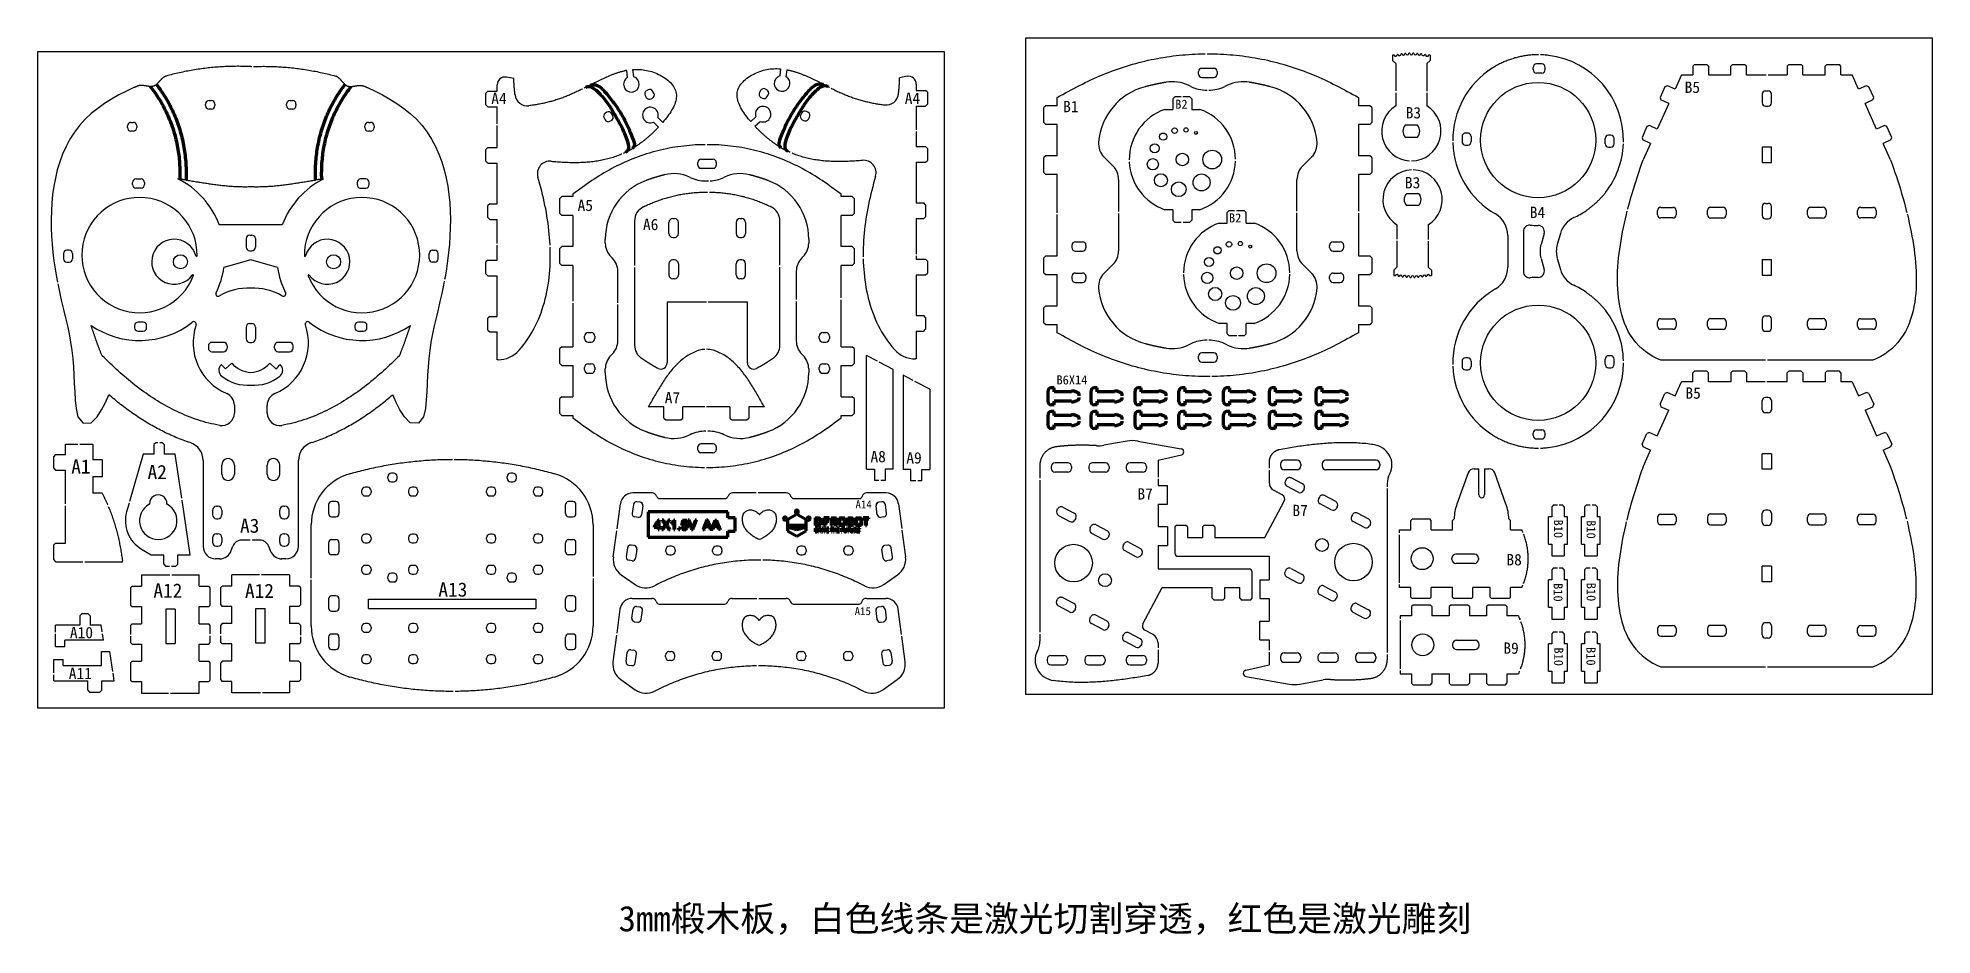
# Model space of a CAD drawing. Header units: millimetres. Extents: x 927 to 1533, y 508 to 795.
import ezdxf

# ---------------------------------------------------------------- set-up
doc = ezdxf.new("R2010")
doc.units = ezdxf.units.MM
doc.layers.add('1', color=7, linetype='Continuous', true_color=0xffffff)
doc.layers.add('6', color=7, linetype='Continuous', true_color=0xffffff)
doc.layers.add('激光切割', color=7, linetype='Continuous')

msp = doc.modelspace()

# ---------------------------------------------------------------- texts
at = {"color": 1, "lineweight": 18, "attachment_point": 1}
for s, insert, char_height in [('A4', (1072.22, 777.09), 3.629), ('A4', (1204.54, 777.16), 3.629), ('B5', (1454.08, 780.67), 3.629), ('B1', (1255.21, 774.5), 3.629), ('B2', (1291.08, 774.88), 2.903), ('B3', (1364.82, 772.52), 3.629), ('B3', (1364.56, 750.16), 3.629), ('A5', (1099.84, 742.92), 3.629), ('B4', (1404.52, 740.66), 3.629), ('A6', (1120.77, 736.8), 3.629), ('B2', (1308.27, 738.53), 2.903), ('B6X14', (1253.09, 686.74), 2.903), ('A7', (1127.73, 681.39), 3.629), ('B5', (1454.33, 682.89), 3.629), ('A8', (1193.57, 662.59), 3.629), ('A9', (1205.04, 662.17), 3.629), ('A1', (937.84, 659.85), 4.537), ('A2', (962.26, 658.09), 4.537), ('B7', (1278.99, 650.65), 3.629), ('A14', (1188.78, 646.73), 2.541), ('B7', (1328.59, 645.34), 3.629), ('A3', (991.84, 640.93), 4.537), ('B8', (1397.05, 629.61), 3.629), ('A12', (964.12, 620.18), 4.537), ('A12', (993.43, 620.09), 4.537), ('A13', (1055.31, 620.51), 4.537), ('A15', (1188.52, 612.61), 2.541), ('A10', (937.4, 606.31), 3.629), ('B9', (1396.07, 601.33), 3.629), ('A11', (937.04, 593.25), 3.629)]:
    msp.add_mtext_dynamic_manual_height_columns(s, width=11.2577, gutter_width=1, heights=[0], dxfattribs=dict(at, insert=insert, char_height=char_height))
at = {"color": 1, "lineweight": 18, "char_height": 2.903, "attachment_point": 1, "rotation": 270}
for insert in [(1415.15, 640.62), (1425.62, 640.41), (1415.06, 620.3), (1425.64, 620.42), (1415.24, 599.73), (1425.56, 599.85)]:
    msp.add_mtext_dynamic_manual_height_columns('B10', width=11.2577, gutter_width=1, heights=[0], dxfattribs=dict(at, insert=insert))
at = {"color": 7, "lineweight": 18, "insert": (1112.98, 517.11), "char_height": 8.1645, "attachment_point": 1}
msp.add_mtext_dynamic_manual_height_columns('{\\fSimSun|b0|i0|c134|p2;3mm椴木板，白色线条是激光切割穿透，红色是激光雕刻}', width=286.92, gutter_width=1, heights=[0], dxfattribs=at)

# ---------------------------------------------------------------- linework, layer by layer
at = {"layer": '1', "color": 1, "linetype": 'Continuous', "lineweight": 70}
for p, q in [((1122.42, 643.05), (1122.42, 634.94)), ((1147.92, 643.05), (1122.42, 643.05)), ((1147.92, 641.21), (1147.92, 643.05)), ((1169.83, 642.71), (1169.83, 642.12)), ((1170.19, 642.12), (1170.19, 642.71)), ((1124.37, 638.54), (1124.34, 638.51)), ((1124.34, 638.51), (1124.34, 638.18)), ((1124.34, 638.18), (1125.61, 638.18)), ((1124.39, 638.58), (1124.37, 638.54)), ((1124.42, 638.62), (1124.39, 638.58)), ((1124.45, 638.66), (1124.42, 638.62)), ((1124.47, 638.69), (1124.45, 638.66)), ((1124.5, 638.73), (1124.47, 638.69)), ((1124.53, 638.77), (1124.5, 638.73)), ((1124.55, 638.81), (1124.53, 638.77)), ((1124.58, 638.85), (1124.55, 638.81)), ((1124.61, 638.88), (1124.58, 638.85)), ((1124.63, 638.92), (1124.61, 638.88)), ((1124.66, 638.96), (1124.63, 638.92)), ((1124.69, 639), (1124.66, 638.96)), ((1124.71, 639.04), (1124.69, 639)), ((1124.69, 638.51), (1124.71, 638.53)), ((1125.61, 638.51), (1124.69, 638.51)), ((1124.74, 639.07), (1124.71, 639.04)), ((1124.71, 638.53), (1124.73, 638.56)), ((1124.73, 638.56), (1124.75, 638.58)), ((1124.77, 639.11), (1124.74, 639.07)), ((1124.75, 638.58), (1124.77, 638.61)), ((1124.79, 639.15), (1124.77, 639.11)), ((1124.77, 638.61), (1124.79, 638.64)), ((1124.82, 639.19), (1124.79, 639.15)), ((1124.79, 638.64), (1124.8, 638.66)), ((1124.8, 638.66), (1124.82, 638.69)), ((1124.85, 639.23), (1124.82, 639.19)), ((1124.82, 638.69), (1124.84, 638.72)), ((1124.84, 638.72), (1124.86, 638.74)), ((1124.87, 639.26), (1124.85, 639.23)), ((1124.86, 638.74), (1124.88, 638.77)), ((1124.9, 639.3), (1124.87, 639.26)), ((1124.88, 638.77), (1124.9, 638.8)), ((1124.93, 639.34), (1124.9, 639.3)), ((1124.9, 638.8), (1124.91, 638.82)), ((1124.91, 638.82), (1124.93, 638.85)), ((1124.95, 639.38), (1124.93, 639.34)), ((1124.93, 638.85), (1124.95, 638.87)), ((1124.98, 639.42), (1124.95, 639.38)), ((1124.95, 638.87), (1124.97, 638.9)), ((1124.97, 638.9), (1124.99, 638.93)), ((1125.01, 639.45), (1124.98, 639.42)), ((1124.99, 638.93), (1125.01, 638.95)), ((1125.03, 639.49), (1125.01, 639.45)), ((1125.01, 638.95), (1125.02, 638.98)), ((1125.02, 638.98), (1125.04, 639.01)), ((1125.06, 639.53), (1125.03, 639.49)), ((1125.04, 639.01), (1125.06, 639.03)), ((1125.09, 639.57), (1125.06, 639.53)), ((1125.06, 639.03), (1125.08, 639.06)), ((1125.08, 639.06), (1125.1, 639.09)), ((1125.11, 639.6), (1125.09, 639.57)), ((1125.1, 639.09), (1125.12, 639.11)), ((1125.14, 639.64), (1125.11, 639.6)), ((1125.12, 639.11), (1125.13, 639.14)), ((1125.13, 639.14), (1125.15, 639.16)), ((1125.17, 639.68), (1125.14, 639.64)), ((1125.15, 639.16), (1125.17, 639.19)), ((1125.2, 639.72), (1125.17, 639.68)), ((1125.17, 639.19), (1125.19, 639.22)), ((1125.19, 639.22), (1125.21, 639.24)), ((1125.22, 639.76), (1125.2, 639.72)), ((1125.21, 639.24), (1125.23, 639.27)), ((1125.25, 639.79), (1125.22, 639.76)), ((1125.23, 639.27), (1125.24, 639.3)), ((1125.24, 639.3), (1125.26, 639.32)), ((1125.28, 639.83), (1125.25, 639.79)), ((1125.26, 639.32), (1125.28, 639.35)), ((1125.3, 639.87), (1125.28, 639.83)), ((1125.28, 639.35), (1125.3, 639.38)), ((1125.33, 639.91), (1125.3, 639.87)), ((1125.3, 639.38), (1125.32, 639.4)), ((1125.32, 639.4), (1125.33, 639.43)), ((1125.36, 639.95), (1125.33, 639.91)), ((1125.33, 639.43), (1125.35, 639.45)), ((1125.35, 639.45), (1125.37, 639.48)), ((1125.38, 639.98), (1125.36, 639.95)), ((1125.37, 639.48), (1125.39, 639.51)), ((1125.41, 640.02), (1125.38, 639.98)), ((1125.39, 639.51), (1125.41, 639.53)), ((1125.44, 640.06), (1125.41, 640.02)), ((1125.41, 639.53), (1125.43, 639.56)), ((1125.43, 639.56), (1125.44, 639.59)), ((1125.46, 640.1), (1125.44, 640.06)), ((1125.44, 639.59), (1125.46, 639.61)), ((1125.49, 640.14), (1125.46, 640.1)), ((1125.46, 639.61), (1125.48, 639.64)), ((1125.48, 639.64), (1125.5, 639.67)), ((1125.52, 640.17), (1125.49, 640.14)), ((1125.5, 639.67), (1125.52, 639.69)), ((1125.54, 640.21), (1125.52, 640.17)), ((1125.52, 639.69), (1125.54, 639.72)), ((1125.57, 640.25), (1125.54, 640.21)), ((1125.54, 639.72), (1125.55, 639.74)), ((1125.55, 639.74), (1125.57, 639.77)), ((1125.6, 640.29), (1125.57, 640.25)), ((1125.57, 639.77), (1125.59, 639.8)), ((1125.59, 639.8), (1125.61, 639.82)), ((1125.62, 640.32), (1125.6, 640.29)), ((1125.61, 639.82), (1125.61, 638.51)), ((1125.61, 638.18), (1125.61, 637.48)), ((1125.61, 637.48), (1125.97, 637.48)), ((1125.65, 640.36), (1125.62, 640.32)), ((1125.68, 640.4), (1125.65, 640.36)), ((1125.97, 640.4), (1125.68, 640.4)), ((1125.97, 638.51), (1125.97, 640.4)), ((1126.36, 638.51), (1125.97, 638.51)), ((1125.97, 637.48), (1125.97, 638.18)), ((1125.97, 638.18), (1126.36, 638.18)), ((1126.36, 638.18), (1126.36, 638.51)), ((1126.78, 637.49), (1126.76, 637.46)), ((1126.76, 637.46), (1127.23, 637.46)), ((1126.81, 637.52), (1126.78, 637.49)), ((1126.83, 637.56), (1126.81, 637.52)), ((1126.85, 637.59), (1126.83, 637.56)), ((1126.87, 637.62), (1126.85, 637.59)), ((1126.9, 637.65), (1126.87, 637.62)), ((1127.36, 640.4), (1126.89, 640.4)), ((1126.89, 640.4), (1126.91, 640.38)), ((1126.92, 637.68), (1126.9, 637.65)), ((1126.91, 640.38), (1126.93, 640.35)), ((1126.94, 637.71), (1126.92, 637.68)), ((1126.93, 640.35), (1126.95, 640.32)), ((1126.96, 637.74), (1126.94, 637.71)), ((1126.95, 640.32), (1126.97, 640.29)), ((1126.99, 637.77), (1126.96, 637.74)), ((1126.97, 640.29), (1127, 640.26)), ((1127.01, 637.8), (1126.99, 637.77)), ((1127, 640.26), (1127.02, 640.23)), ((1127.03, 637.83), (1127.01, 637.8)), ((1127.02, 640.23), (1127.04, 640.21)), ((1127.06, 637.86), (1127.03, 637.83)), ((1127.04, 640.21), (1127.06, 640.18)), ((1127.06, 640.18), (1127.08, 640.15)), ((1127.08, 637.89), (1127.06, 637.86)), ((1127.08, 640.15), (1127.1, 640.12)), ((1127.1, 637.92), (1127.08, 637.89)), ((1127.1, 640.12), (1127.12, 640.09)), ((1127.12, 637.95), (1127.1, 637.92)), ((1127.12, 640.09), (1127.14, 640.07)), ((1127.15, 637.98), (1127.12, 637.95)), ((1127.14, 640.07), (1127.16, 640.04)), ((1127.17, 638.02), (1127.15, 637.98)), ((1127.16, 640.04), (1127.18, 640.01)), ((1127.19, 638.05), (1127.17, 638.02)), ((1127.18, 640.01), (1127.2, 639.98)), ((1127.22, 638.08), (1127.19, 638.05)), ((1127.2, 639.98), (1127.22, 639.95)), ((1127.22, 639.95), (1127.24, 639.93)), ((1127.24, 638.11), (1127.22, 638.08)), ((1127.23, 637.46), (1127.24, 637.48)), ((1127.24, 639.93), (1127.26, 639.9)), ((1127.26, 638.14), (1127.24, 638.11)), ((1127.24, 637.48), (1127.26, 637.5)), ((1127.26, 639.9), (1127.28, 639.87)), ((1127.28, 638.17), (1127.26, 638.14)), ((1127.26, 637.5), (1127.27, 637.53)), ((1127.27, 637.53), (1127.29, 637.55)), ((1127.28, 639.87), (1127.3, 639.84)), ((1127.31, 638.2), (1127.28, 638.17)), ((1127.29, 637.55), (1127.3, 637.57)), ((1127.3, 639.84), (1127.32, 639.81)), ((1127.3, 637.57), (1127.32, 637.59)), ((1127.33, 638.23), (1127.31, 638.2)), ((1127.32, 639.81), (1127.34, 639.78)), ((1127.32, 637.59), (1127.33, 637.61)), ((1127.35, 638.26), (1127.33, 638.23)), ((1127.33, 637.61), (1127.35, 637.63)), ((1127.34, 639.78), (1127.36, 639.76)), ((1127.37, 638.29), (1127.35, 638.26)), ((1127.35, 637.63), (1127.36, 637.65)), ((1127.38, 640.38), (1127.36, 640.4)), ((1127.36, 639.76), (1127.38, 639.73)), ((1127.36, 637.65), (1127.37, 637.67)), ((1127.4, 638.32), (1127.37, 638.29)), ((1127.37, 637.67), (1127.39, 637.69)), ((1127.39, 640.35), (1127.38, 640.38)), ((1127.38, 639.73), (1127.4, 639.7)), ((1127.41, 640.33), (1127.39, 640.35)), ((1127.39, 637.69), (1127.4, 637.71)), ((1127.4, 639.7), (1127.42, 639.67)), ((1127.42, 638.35), (1127.4, 638.32)), ((1127.4, 637.71), (1127.42, 637.73)), ((1127.43, 640.31), (1127.41, 640.33)), ((1127.42, 639.67), (1127.44, 639.64)), ((1127.44, 638.38), (1127.42, 638.35)), ((1127.42, 637.73), (1127.43, 637.75)), ((1127.44, 640.28), (1127.43, 640.31)), ((1127.43, 637.75), (1127.45, 637.77)), ((1127.46, 640.26), (1127.44, 640.28)), ((1127.44, 639.64), (1127.46, 639.62)), ((1127.47, 638.41), (1127.44, 638.38)), ((1127.45, 637.77), (1127.46, 637.79)), ((1127.48, 640.23), (1127.46, 640.26)), ((1127.46, 639.62), (1127.48, 639.59)), ((1127.46, 637.79), (1127.48, 637.81)), ((1127.49, 638.44), (1127.47, 638.41)), ((1127.5, 640.21), (1127.48, 640.23)), ((1127.48, 639.59), (1127.5, 639.56)), ((1127.48, 637.81), (1127.49, 637.83)), ((1127.51, 638.47), (1127.49, 638.44)), ((1127.49, 637.83), (1127.51, 637.85)), ((1127.51, 640.18), (1127.5, 640.21)), ((1127.5, 639.56), (1127.52, 639.53)), ((1127.53, 640.16), (1127.51, 640.18)), ((1127.53, 638.51), (1127.51, 638.47)), ((1127.51, 637.85), (1127.52, 637.87)), ((1127.52, 639.53), (1127.54, 639.5)), ((1127.52, 637.87), (1127.54, 637.89)), ((1127.55, 640.13), (1127.53, 640.16)), ((1127.56, 638.54), (1127.53, 638.51)), ((1127.54, 639.5), (1127.56, 639.47)), ((1127.54, 637.89), (1127.55, 637.91)), ((1127.57, 640.11), (1127.55, 640.13)), ((1127.55, 637.91), (1127.57, 637.94)), ((1127.56, 639.47), (1127.58, 639.45)), ((1127.58, 638.57), (1127.56, 638.54)), ((1127.58, 640.09), (1127.57, 640.11)), ((1127.57, 637.94), (1127.58, 637.96)), ((1127.6, 640.06), (1127.58, 640.09)), ((1127.58, 639.45), (1127.6, 639.42)), ((1127.6, 638.6), (1127.58, 638.57)), ((1127.58, 637.96), (1127.6, 637.98)), ((1127.62, 640.04), (1127.6, 640.06)), ((1127.6, 639.42), (1127.62, 639.39)), ((1127.62, 638.63), (1127.6, 638.6)), ((1127.6, 637.98), (1127.61, 638)), ((1127.61, 638), (1127.63, 638.02)), ((1127.63, 640.01), (1127.62, 640.04)), ((1127.62, 639.39), (1127.64, 639.36)), ((1127.65, 638.66), (1127.62, 638.63)), ((1127.65, 639.99), (1127.63, 640.01)), ((1127.63, 638.02), (1127.64, 638.04)), ((1127.64, 639.36), (1127.66, 639.33)), ((1127.64, 638.04), (1127.66, 638.06)), ((1127.67, 639.96), (1127.65, 639.99)), ((1127.67, 638.69), (1127.65, 638.66)), ((1127.66, 639.33), (1127.68, 639.31)), ((1127.66, 638.06), (1127.67, 638.08)), ((1127.69, 639.94), (1127.67, 639.96)), ((1127.69, 638.72), (1127.67, 638.69)), ((1127.67, 638.08), (1127.69, 638.1)), ((1127.68, 639.31), (1127.7, 639.28)), ((1127.7, 639.91), (1127.69, 639.94)), ((1127.72, 638.75), (1127.69, 638.72)), ((1127.69, 638.1), (1127.7, 638.12)), ((1127.72, 639.89), (1127.7, 639.91)), ((1127.7, 639.28), (1127.72, 639.25)), ((1127.7, 638.12), (1127.71, 638.14)), ((1127.71, 638.14), (1127.73, 638.16)), ((1127.74, 639.87), (1127.72, 639.89)), ((1127.72, 639.25), (1127.74, 639.22)), ((1127.74, 638.78), (1127.72, 638.75)), ((1127.73, 638.16), (1127.74, 638.18)), ((1127.76, 639.84), (1127.74, 639.87)), ((1127.74, 639.22), (1127.76, 639.19)), ((1127.76, 638.81), (1127.74, 638.78)), ((1127.74, 638.18), (1127.76, 638.2)), ((1127.77, 639.82), (1127.76, 639.84)), ((1127.76, 639.19), (1127.78, 639.16)), ((1127.78, 638.84), (1127.76, 638.81)), ((1127.76, 638.2), (1127.77, 638.22)), ((1127.79, 639.79), (1127.77, 639.82)), ((1127.77, 638.22), (1127.79, 638.24)), ((1127.78, 639.16), (1127.8, 639.14)), ((1127.81, 638.87), (1127.78, 638.84)), ((1127.81, 639.77), (1127.79, 639.79)), ((1127.79, 638.24), (1127.8, 638.26)), ((1127.8, 639.14), (1127.82, 639.11)), ((1127.8, 638.26), (1127.82, 638.28)), ((1127.83, 639.74), (1127.81, 639.77)), ((1127.83, 638.9), (1127.81, 638.87)), ((1127.82, 639.11), (1127.84, 639.08)), ((1127.82, 638.28), (1127.83, 638.3)), ((1127.84, 639.72), (1127.83, 639.74)), ((1127.85, 638.93), (1127.83, 638.9)), ((1127.83, 638.3), (1127.85, 638.32)), ((1127.86, 639.69), (1127.84, 639.72)), ((1127.84, 639.08), (1127.86, 639.05)), ((1127.87, 638.97), (1127.85, 638.93)), ((1127.85, 638.32), (1127.86, 638.35)), ((1127.88, 639.67), (1127.86, 639.69)), ((1127.86, 639.05), (1127.88, 639.02)), ((1127.86, 638.35), (1127.88, 638.37)), ((1127.9, 639), (1127.87, 638.97)), ((1127.89, 639.65), (1127.88, 639.67)), ((1127.88, 639.02), (1127.9, 639)), ((1127.88, 638.37), (1127.89, 638.39)), ((1127.91, 639.62), (1127.89, 639.65)), ((1127.89, 638.39), (1127.91, 638.41)), ((1127.93, 639.6), (1127.91, 639.62)), ((1127.91, 638.41), (1127.92, 638.43)), ((1127.92, 638.43), (1127.94, 638.45)), ((1127.94, 639.57), (1127.93, 639.6)), ((1127.96, 639.55), (1127.94, 639.57)), ((1127.94, 638.45), (1127.95, 638.47)), ((1127.95, 638.47), (1127.97, 638.49)), ((1127.97, 639.53), (1127.96, 639.55)), ((1127.99, 639.51), (1127.97, 639.53)), ((1127.97, 638.49), (1127.97, 638.5)), ((1127.97, 638.5), (1127.97, 638.5)), ((1127.97, 638.5), (1127.97, 638.5)), ((1127.97, 638.5), (1127.98, 638.5)), ((1127.97, 638.49), (1127.97, 638.49)), ((1127.97, 638.49), (1127.97, 638.49)), ((1127.98, 638.51), (1127.98, 638.52)), ((1127.98, 638.52), (1127.99, 638.52)), ((1127.98, 638.5), (1127.98, 638.51)), ((1127.98, 638.51), (1127.98, 638.51)), ((1127.98, 638.51), (1127.98, 638.51)), ((1128, 639.49), (1127.99, 639.51)), ((1127.99, 638.52), (1127.99, 638.53)), ((1127.99, 638.53), (1127.99, 638.53)), ((1127.99, 638.53), (1128, 638.53)), ((1127.99, 638.52), (1127.99, 638.52)), ((1128.02, 639.47), (1128, 639.49)), ((1128, 638.54), (1128, 638.55)), ((1128, 638.55), (1128.01, 638.55)), ((1128, 638.53), (1128, 638.54)), ((1128, 638.54), (1128, 638.54)), ((1128.01, 638.56), (1128.02, 638.57)), ((1128.01, 638.55), (1128.01, 638.56)), ((1128.01, 638.56), (1128.01, 638.56)), ((1128.01, 638.55), (1128.01, 638.55)), ((1128.03, 639.45), (1128.02, 639.47)), ((1128.02, 638.57), (1128.02, 638.58)), ((1128.02, 638.58), (1128.03, 638.58)), ((1128.02, 638.57), (1128.02, 638.57)), ((1128.02, 638.57), (1128.02, 638.57)), ((1128.04, 639.43), (1128.03, 639.45)), ((1128.03, 638.59), (1128.04, 638.6)), ((1128.03, 638.58), (1128.03, 638.59)), ((1128.03, 638.59), (1128.03, 638.59)), ((1128.05, 639.41), (1128.04, 639.43)), ((1128.04, 638.6), (1128.04, 638.61)), ((1128.04, 638.61), (1128.05, 638.61)), ((1128.04, 638.6), (1128.04, 638.6)), ((1128.06, 639.4), (1128.05, 639.41)), ((1128.05, 638.62), (1128.06, 638.63)), ((1128.05, 638.61), (1128.05, 638.62)), ((1128.05, 638.62), (1128.05, 638.62)), ((1128.07, 639.38), (1128.06, 639.4)), ((1128.06, 638.63), (1128.06, 638.64)), ((1128.06, 638.64), (1128.07, 638.64)), ((1128.06, 638.63), (1128.06, 638.63)), ((1128.08, 639.36), (1128.07, 639.38)), ((1128.07, 638.65), (1128.08, 638.66)), ((1128.07, 638.64), (1128.07, 638.65)), ((1128.07, 638.65), (1128.07, 638.65)), ((1128.09, 639.35), (1128.08, 639.36)), ((1128.08, 638.67), (1128.09, 638.68)), ((1128.08, 638.66), (1128.08, 638.67)), ((1128.08, 638.67), (1128.08, 638.67)), ((1128.1, 639.33), (1128.09, 639.35)), ((1128.09, 638.69), (1128.1, 638.7)), ((1128.09, 638.68), (1128.09, 638.69)), ((1128.09, 638.68), (1128.09, 638.68)), ((1128.11, 639.32), (1128.1, 639.33)), ((1128.1, 638.7), (1128.11, 638.71)), ((1128.1, 638.7), (1128.1, 638.7)), ((1128.12, 639.3), (1128.11, 639.32)), ((1128.11, 638.71), (1128.11, 638.7)), ((1128.11, 638.7), (1128.11, 638.7)), ((1128.11, 638.7), (1128.11, 638.7)), ((1128.11, 638.7), (1128.12, 638.69)), ((1128.13, 639.29), (1128.12, 639.3)), ((1128.12, 638.69), (1128.12, 638.69)), ((1128.12, 638.69), (1128.12, 638.68)), ((1128.12, 638.68), (1128.12, 638.68)), ((1128.12, 638.68), (1128.13, 638.68)), ((1128.14, 639.3), (1128.13, 639.29)), ((1128.13, 639.29), (1128.13, 639.29)), ((1128.13, 638.68), (1128.13, 638.67)), ((1128.13, 638.67), (1128.13, 638.67)), ((1128.13, 638.67), (1128.13, 638.66)), ((1128.13, 638.66), (1128.14, 638.66)), ((1128.15, 639.32), (1128.14, 639.31)), ((1128.14, 639.31), (1128.14, 639.31)), ((1128.14, 639.31), (1128.14, 639.3)), ((1128.14, 638.66), (1128.14, 638.66)), ((1128.14, 638.66), (1128.14, 638.65)), ((1128.14, 638.65), (1128.15, 638.65)), ((1128.16, 639.33), (1128.15, 639.33)), ((1128.15, 639.33), (1128.15, 639.32)), ((1128.15, 638.65), (1128.15, 638.64)), ((1128.15, 638.64), (1128.15, 638.64)), ((1128.15, 638.64), (1128.15, 638.63)), ((1128.15, 638.63), (1128.16, 638.63)), ((1128.17, 639.35), (1128.16, 639.35)), ((1128.16, 639.35), (1128.16, 639.34)), ((1128.16, 639.34), (1128.16, 639.33)), ((1128.16, 638.63), (1128.16, 638.63)), ((1128.16, 638.63), (1128.16, 638.62)), ((1128.16, 638.62), (1128.16, 638.62)), ((1128.16, 638.62), (1128.17, 638.61)), ((1128.18, 639.37), (1128.17, 639.36)), ((1128.17, 639.36), (1128.17, 639.35)), ((1128.17, 638.61), (1128.17, 638.61)), ((1128.17, 638.61), (1128.17, 638.61)), ((1128.17, 638.61), (1128.17, 638.6)), ((1128.17, 638.6), (1128.18, 638.6)), ((1128.19, 639.38), (1128.18, 639.37)), ((1128.18, 639.37), (1128.18, 639.37)), ((1128.18, 638.6), (1128.18, 638.6)), ((1128.18, 638.6), (1128.18, 638.59)), ((1128.18, 638.59), (1128.18, 638.59)), ((1128.18, 638.59), (1128.19, 638.58)), ((1128.2, 639.4), (1128.19, 639.39)), ((1128.19, 639.39), (1128.19, 639.39)), ((1128.19, 639.39), (1128.19, 639.38)), ((1128.19, 638.58), (1128.19, 638.58)), ((1128.19, 638.58), (1128.19, 638.58)), ((1128.19, 638.58), (1128.19, 638.57)), ((1128.19, 638.57), (1128.2, 638.57)), ((1128.21, 639.41), (1128.2, 639.41)), ((1128.2, 639.41), (1128.2, 639.4)), ((1128.2, 638.57), (1128.2, 638.56)), ((1128.2, 638.56), (1128.2, 638.56)), ((1128.2, 638.56), (1128.2, 638.56)), ((1128.2, 638.56), (1128.21, 638.55)), ((1128.22, 639.43), (1128.21, 639.42)), ((1128.21, 639.42), (1128.21, 639.41)), ((1128.21, 638.55), (1128.21, 638.55)), ((1128.21, 638.55), (1128.21, 638.55)), ((1128.21, 638.55), (1128.21, 638.54)), ((1128.21, 638.54), (1128.22, 638.54)), ((1128.23, 639.44), (1128.22, 639.43)), ((1128.22, 639.43), (1128.22, 639.43)), ((1128.22, 638.54), (1128.22, 638.53)), ((1128.22, 638.53), (1128.22, 638.53)), ((1128.22, 638.53), (1128.22, 638.53)), ((1128.22, 638.53), (1128.23, 638.52)), ((1128.24, 639.45), (1128.23, 639.45)), ((1128.23, 639.45), (1128.23, 639.44)), ((1128.23, 638.52), (1128.23, 638.52)), ((1128.23, 638.52), (1128.23, 638.52)), ((1128.23, 638.52), (1128.23, 638.51)), ((1128.23, 638.51), (1128.25, 638.49)), ((1128.25, 639.47), (1128.24, 639.47)), ((1128.24, 639.47), (1128.24, 639.46)), ((1128.24, 639.46), (1128.24, 639.45)), ((1128.26, 639.49), (1128.25, 639.48)), ((1128.25, 639.48), (1128.25, 639.47)), ((1128.25, 638.49), (1128.26, 638.47)), ((1128.27, 639.5), (1128.26, 639.49)), ((1128.26, 639.49), (1128.26, 639.49)), ((1128.26, 638.47), (1128.28, 638.45)), ((1128.28, 639.51), (1128.27, 639.51)), ((1128.27, 639.51), (1128.27, 639.5)), ((1128.29, 639.53), (1128.28, 639.52)), ((1128.28, 639.52), (1128.28, 639.51)), ((1128.28, 638.45), (1128.29, 638.43)), ((1128.3, 639.54), (1128.29, 639.53)), ((1128.29, 639.53), (1128.29, 639.53)), ((1128.29, 638.43), (1128.31, 638.41)), ((1128.31, 639.55), (1128.3, 639.55)), ((1128.3, 639.55), (1128.3, 639.54)), ((1128.32, 639.57), (1128.31, 639.56)), ((1128.31, 639.56), (1128.31, 639.55)), ((1128.31, 638.41), (1128.32, 638.39)), ((1128.33, 639.58), (1128.32, 639.58)), ((1128.32, 639.58), (1128.32, 639.57)), ((1128.32, 638.39), (1128.34, 638.37)), ((1128.34, 639.6), (1128.33, 639.59)), ((1128.33, 639.59), (1128.33, 639.58)), ((1128.35, 639.61), (1128.34, 639.6)), ((1128.34, 639.6), (1128.34, 639.6)), ((1128.34, 639.02), (1128.36, 639.05)), ((1128.36, 638.99), (1128.34, 639.02)), ((1128.34, 638.37), (1128.35, 638.35)), ((1128.36, 639.62), (1128.35, 639.61)), ((1128.35, 638.35), (1128.37, 638.32)), ((1128.37, 639.64), (1128.36, 639.62)), ((1128.36, 639.62), (1128.36, 639.62)), ((1128.36, 639.05), (1128.38, 639.07)), ((1128.39, 638.96), (1128.36, 638.99)), ((1128.38, 639.66), (1128.37, 639.64)), ((1128.37, 638.32), (1128.38, 638.3)), ((1128.4, 639.67), (1128.38, 639.66)), ((1128.38, 639.07), (1128.4, 639.1)), ((1128.38, 638.3), (1128.4, 638.28)), ((1128.41, 638.92), (1128.39, 638.96)), ((1128.41, 639.69), (1128.4, 639.67)), ((1128.4, 639.1), (1128.43, 639.13)), ((1128.4, 638.28), (1128.41, 638.26)), ((1128.42, 639.7), (1128.41, 639.69)), ((1128.43, 638.89), (1128.41, 638.92)), ((1128.41, 638.26), (1128.43, 638.24)), ((1128.43, 639.72), (1128.42, 639.7)), ((1128.44, 639.73), (1128.43, 639.72)), ((1128.43, 639.13), (1128.45, 639.16)), ((1128.45, 638.86), (1128.43, 638.89)), ((1128.43, 638.24), (1128.44, 638.22)), ((1128.46, 639.75), (1128.44, 639.73)), ((1128.44, 638.22), (1128.46, 638.2)), ((1128.45, 639.16), (1128.47, 639.18)), ((1128.48, 638.83), (1128.45, 638.86)), ((1128.47, 639.76), (1128.46, 639.75)), ((1128.46, 638.2), (1128.47, 638.18)), ((1128.48, 639.78), (1128.47, 639.76)), ((1128.47, 639.18), (1128.49, 639.21)), ((1128.47, 638.18), (1128.49, 638.16)), ((1128.49, 639.8), (1128.48, 639.78)), ((1128.5, 638.8), (1128.48, 638.83)), ((1128.5, 639.81), (1128.49, 639.8)), ((1128.49, 639.21), (1128.51, 639.24)), ((1128.49, 638.16), (1128.5, 638.14)), ((1128.51, 639.83), (1128.5, 639.81)), ((1128.52, 638.77), (1128.5, 638.8)), ((1128.5, 638.14), (1128.52, 638.11)), ((1128.53, 639.84), (1128.51, 639.83)), ((1128.51, 639.24), (1128.53, 639.27)), ((1128.54, 638.74), (1128.52, 638.77)), ((1128.52, 638.11), (1128.53, 638.09)), ((1128.54, 639.86), (1128.53, 639.84)), ((1128.53, 639.27), (1128.55, 639.29)), ((1128.53, 638.09), (1128.55, 638.07)), ((1128.55, 639.87), (1128.54, 639.86)), ((1128.57, 638.71), (1128.54, 638.74)), ((1128.56, 639.89), (1128.55, 639.87)), ((1128.55, 639.29), (1128.57, 639.32)), ((1128.55, 638.07), (1128.56, 638.05)), ((1128.57, 639.9), (1128.56, 639.89)), ((1128.56, 638.05), (1128.57, 638.03)), ((1128.59, 639.92), (1128.57, 639.9)), ((1128.57, 639.32), (1128.59, 639.35)), ((1128.59, 638.68), (1128.57, 638.71)), ((1128.57, 638.03), (1128.59, 638.01)), ((1128.6, 639.94), (1128.59, 639.92)), ((1128.59, 639.35), (1128.61, 639.38)), ((1128.61, 638.64), (1128.59, 638.68)), ((1128.59, 638.01), (1128.6, 637.99)), ((1128.61, 639.95), (1128.6, 639.94)), ((1128.6, 637.99), (1128.62, 637.97)), ((1128.62, 639.97), (1128.61, 639.95)), ((1128.61, 639.38), (1128.63, 639.41)), ((1128.63, 638.61), (1128.61, 638.64)), ((1128.63, 639.98), (1128.62, 639.97)), ((1128.62, 637.97), (1128.63, 637.95)), ((1128.64, 640), (1128.63, 639.98)), ((1128.63, 639.41), (1128.65, 639.43)), ((1128.65, 638.58), (1128.63, 638.61)), ((1128.63, 637.95), (1128.65, 637.93)), ((1128.66, 640.01), (1128.64, 640)), ((1128.65, 639.43), (1128.67, 639.46)), ((1128.68, 638.55), (1128.65, 638.58)), ((1128.65, 637.93), (1128.66, 637.9)), ((1128.67, 640.03), (1128.66, 640.01)), ((1128.66, 637.9), (1128.68, 637.88)), ((1128.68, 640.05), (1128.67, 640.03)), ((1128.67, 639.46), (1128.69, 639.49)), ((1128.69, 640.06), (1128.68, 640.05)), ((1128.7, 638.52), (1128.68, 638.55)), ((1128.68, 637.88), (1128.69, 637.86)), ((1128.7, 640.08), (1128.69, 640.06)), ((1128.69, 639.49), (1128.71, 639.52)), ((1128.69, 637.86), (1128.71, 637.84)), ((1128.72, 640.09), (1128.7, 640.08)), ((1128.72, 638.49), (1128.7, 638.52)), ((1128.71, 639.52), (1128.74, 639.54)), ((1128.71, 637.84), (1128.72, 637.82)), ((1128.73, 640.11), (1128.72, 640.09)), ((1128.74, 638.46), (1128.72, 638.49)), ((1128.72, 637.82), (1128.74, 637.8)), ((1128.74, 640.12), (1128.73, 640.11)), ((1128.75, 640.14), (1128.74, 640.12)), ((1128.74, 639.54), (1128.76, 639.57)), ((1128.77, 638.43), (1128.74, 638.46)), ((1128.74, 637.8), (1128.75, 637.78)), ((1128.76, 640.15), (1128.75, 640.14)), ((1128.75, 637.78), (1128.77, 637.76)), ((1128.77, 640.17), (1128.76, 640.15)), ((1128.76, 639.57), (1128.78, 639.6)), ((1128.79, 640.19), (1128.77, 640.17)), ((1128.79, 638.4), (1128.77, 638.43)), ((1128.77, 637.76), (1128.78, 637.74)), ((1128.78, 639.6), (1128.8, 639.63)), ((1128.78, 637.74), (1128.8, 637.72)), ((1128.8, 640.2), (1128.79, 640.19)), ((1128.81, 638.36), (1128.79, 638.4)), ((1128.81, 640.22), (1128.8, 640.2)), ((1128.8, 639.63), (1128.82, 639.66)), ((1128.8, 637.72), (1128.81, 637.69)), ((1128.82, 640.23), (1128.81, 640.22)), ((1128.83, 638.33), (1128.81, 638.36)), ((1128.81, 637.69), (1128.83, 637.67)), ((1128.83, 640.25), (1128.82, 640.23)), ((1128.82, 639.66), (1128.84, 639.68)), ((1128.85, 640.26), (1128.83, 640.25)), ((1128.85, 638.3), (1128.83, 638.33)), ((1128.83, 637.67), (1128.84, 637.65)), ((1128.84, 639.68), (1128.86, 639.71)), ((1128.84, 637.65), (1128.86, 637.63)), ((1128.86, 640.28), (1128.85, 640.26)), ((1128.88, 638.27), (1128.85, 638.3)), ((1128.87, 640.29), (1128.86, 640.28)), ((1128.86, 639.71), (1128.88, 639.74)), ((1128.86, 637.63), (1128.87, 637.61)), ((1128.88, 640.31), (1128.87, 640.29)), ((1128.87, 637.61), (1128.89, 637.59)), ((1128.89, 640.33), (1128.88, 640.31)), ((1128.88, 639.74), (1128.9, 639.77)), ((1128.9, 638.24), (1128.88, 638.27)), ((1128.9, 640.34), (1128.89, 640.33)), ((1128.89, 637.59), (1128.9, 637.57)), ((1128.92, 640.36), (1128.9, 640.34)), ((1128.9, 639.77), (1128.92, 639.79)), ((1128.92, 638.21), (1128.9, 638.24)), ((1128.9, 637.57), (1128.92, 637.55)), ((1128.93, 640.37), (1128.92, 640.36)), ((1128.92, 639.79), (1128.94, 639.82)), ((1128.94, 638.18), (1128.92, 638.21)), ((1128.92, 637.55), (1128.93, 637.53)), ((1128.94, 640.39), (1128.93, 640.37)), ((1128.93, 637.53), (1128.94, 637.51)), ((1128.95, 640.4), (1128.94, 640.39)), ((1128.94, 639.82), (1128.96, 639.85)), ((1128.97, 638.15), (1128.94, 638.18)), ((1128.94, 637.51), (1128.96, 637.48)), ((1129.38, 640.4), (1128.95, 640.4)), ((1128.96, 639.85), (1128.98, 639.88)), ((1128.96, 637.48), (1128.97, 637.46)), ((1128.99, 638.12), (1128.97, 638.15)), ((1128.97, 637.46), (1129.46, 637.46)), ((1128.98, 639.88), (1129, 639.9)), ((1129.01, 638.09), (1128.99, 638.12)), ((1129, 639.9), (1129.02, 639.93)), ((1129.03, 638.05), (1129.01, 638.09)), ((1129.02, 639.93), (1129.05, 639.96)), ((1129.06, 638.02), (1129.03, 638.05)), ((1129.05, 639.96), (1129.07, 639.99)), ((1129.08, 637.99), (1129.06, 638.02)), ((1129.07, 639.99), (1129.09, 640.02)), ((1129.1, 637.96), (1129.08, 637.99)), ((1129.09, 640.02), (1129.11, 640.04)), ((1129.12, 637.93), (1129.1, 637.96)), ((1129.11, 640.04), (1129.13, 640.07)), ((1129.14, 637.9), (1129.12, 637.93)), ((1129.13, 640.07), (1129.15, 640.1)), ((1129.17, 637.87), (1129.14, 637.9)), ((1129.15, 640.1), (1129.17, 640.13)), ((1129.17, 640.13), (1129.19, 640.15)), ((1129.19, 637.84), (1129.17, 637.87)), ((1129.19, 640.15), (1129.21, 640.18)), ((1129.21, 637.81), (1129.19, 637.84)), ((1129.21, 640.18), (1129.23, 640.21)), ((1129.23, 637.77), (1129.21, 637.81)), ((1129.23, 640.21), (1129.25, 640.24)), ((1129.26, 637.74), (1129.23, 637.77)), ((1129.25, 640.24), (1129.27, 640.27)), ((1129.28, 637.71), (1129.26, 637.74)), ((1129.27, 640.27), (1129.29, 640.29)), ((1129.3, 637.68), (1129.28, 637.71)), ((1129.29, 640.29), (1129.31, 640.32)), ((1129.32, 637.65), (1129.3, 637.68)), ((1129.31, 640.32), (1129.33, 640.35)), ((1129.34, 637.62), (1129.32, 637.65)), ((1129.33, 640.35), (1129.35, 640.38)), ((1129.37, 637.59), (1129.34, 637.62)), ((1129.35, 640.38), (1129.38, 640.4)), ((1129.39, 637.56), (1129.37, 637.59)), ((1129.41, 637.53), (1129.39, 637.56)), ((1129.43, 637.49), (1129.41, 637.53)), ((1129.46, 637.46), (1129.43, 637.49)), ((1129.93, 639.68), (1129.93, 639.33)), ((1129.94, 639.68), (1129.93, 639.68)), ((1129.93, 639.33), (1129.94, 639.33)), ((1129.95, 639.69), (1129.94, 639.68)), ((1129.94, 639.33), (1129.95, 639.34)), ((1129.94, 639.33), (1129.94, 639.33)), ((1129.97, 639.7), (1129.95, 639.69)), ((1129.95, 639.34), (1129.96, 639.34)), ((1129.96, 639.34), (1129.96, 639.34)), ((1129.96, 639.34), (1129.97, 639.34)), ((1129.98, 639.7), (1129.97, 639.7)), ((1129.97, 639.34), (1129.98, 639.35)), ((1129.99, 639.71), (1129.98, 639.7)), ((1129.98, 639.35), (1129.98, 639.35)), ((1129.98, 639.35), (1129.99, 639.35)), ((1130, 639.71), (1129.99, 639.71)), ((1129.99, 639.35), (1130, 639.36)), ((1130.01, 639.72), (1130, 639.71)), ((1130, 639.36), (1130.01, 639.36)), ((1130.02, 639.73), (1130.01, 639.72)), ((1130.01, 639.36), (1130.02, 639.37)), ((1130.01, 639.36), (1130.01, 639.36)), ((1130.04, 639.73), (1130.02, 639.73)), ((1130.02, 639.37), (1130.03, 639.37)), ((1130.03, 639.37), (1130.04, 639.38)), ((1130.03, 639.37), (1130.03, 639.37)), ((1130.05, 639.74), (1130.04, 639.73)), ((1130.04, 639.38), (1130.05, 639.38)), ((1130.06, 639.74), (1130.05, 639.74)), ((1130.05, 639.38), (1130.06, 639.38)), ((1130.07, 639.75), (1130.06, 639.74)), ((1130.06, 639.38), (1130.06, 639.39)), ((1130.06, 639.39), (1130.07, 639.39)), ((1130.08, 639.76), (1130.07, 639.75)), ((1130.07, 639.39), (1130.08, 639.39)), ((1130.09, 639.76), (1130.08, 639.76)), ((1130.08, 639.39), (1130.09, 639.4)), ((1130.1, 639.77), (1130.09, 639.76)), ((1130.09, 639.4), (1130.09, 639.4)), ((1130.09, 639.4), (1130.1, 639.4)), ((1130.11, 639.78), (1130.1, 639.77)), ((1130.1, 639.4), (1130.11, 639.41)), ((1130.13, 639.78), (1130.11, 639.78)), ((1130.11, 639.41), (1130.12, 639.41)), ((1130.12, 639.41), (1130.13, 639.42)), ((1130.12, 639.41), (1130.12, 639.41)), ((1130.14, 639.79), (1130.13, 639.78)), ((1130.13, 639.42), (1130.14, 639.42)), ((1130.15, 639.79), (1130.14, 639.79)), ((1130.14, 639.42), (1130.15, 639.43)), ((1130.16, 639.8), (1130.15, 639.79)), ((1130.15, 639.43), (1130.15, 639.43)), ((1130.15, 639.43), (1130.16, 639.43)), ((1130.17, 639.81), (1130.16, 639.8)), ((1130.16, 639.43), (1130.17, 639.44)), ((1130.18, 639.81), (1130.17, 639.81)), ((1130.17, 639.44), (1130.18, 639.44)), ((1130.19, 639.82), (1130.18, 639.81)), ((1130.18, 639.44), (1130.19, 639.45)), ((1130.2, 639.83), (1130.19, 639.82)), ((1130.19, 639.45), (1130.19, 639.45)), ((1130.19, 639.45), (1130.2, 639.45)), ((1130.21, 639.84), (1130.2, 639.83)), ((1130.2, 639.45), (1130.21, 639.46)), ((1130.22, 639.84), (1130.21, 639.84)), ((1130.21, 639.46), (1130.22, 639.46)), ((1130.23, 639.85), (1130.22, 639.84)), ((1130.22, 639.46), (1130.23, 639.47)), ((1130.24, 639.86), (1130.23, 639.85)), ((1130.23, 639.47), (1130.24, 639.48)), ((1130.23, 639.47), (1130.23, 639.47)), ((1130.25, 639.86), (1130.24, 639.86)), ((1130.24, 639.48), (1130.25, 639.48)), ((1130.26, 639.87), (1130.25, 639.86)), ((1130.25, 639.48), (1130.26, 639.49)), ((1130.28, 639.88), (1130.26, 639.87)), ((1130.26, 639.49), (1130.27, 639.49)), ((1130.27, 639.49), (1130.28, 639.5)), ((1130.29, 639.88), (1130.28, 639.88)), ((1130.28, 639.5), (1130.29, 639.51)), ((1130.28, 639.5), (1130.28, 639.5)), ((1130.3, 639.89), (1130.29, 639.88)), ((1130.29, 639.51), (1130.3, 639.51)), ((1130.31, 639.9), (1130.3, 639.89)), ((1130.3, 639.51), (1130.31, 639.52)), ((1130.32, 639.91), (1130.31, 639.9)), ((1130.31, 639.52), (1130.32, 639.52)), ((1130.33, 639.91), (1130.32, 639.91)), ((1130.32, 639.52), (1130.33, 639.53)), ((1130.34, 639.92), (1130.33, 639.91)), ((1130.33, 639.53), (1130.34, 639.54)), ((1130.33, 639.53), (1130.33, 639.53)), ((1130.35, 639.93), (1130.34, 639.92)), ((1130.34, 639.54), (1130.35, 639.54)), ((1130.36, 639.94), (1130.35, 639.93)), ((1130.35, 639.54), (1130.36, 639.55)), ((1130.37, 639.95), (1130.36, 639.94)), ((1130.36, 639.94), (1130.36, 639.94)), ((1130.36, 639.55), (1130.37, 639.55)), ((1130.38, 639.96), (1130.37, 639.95)), ((1130.37, 639.55), (1130.37, 639.56)), ((1130.37, 639.56), (1130.38, 639.56)), ((1130.39, 639.97), (1130.38, 639.96)), ((1130.38, 639.56), (1130.39, 639.57)), ((1130.4, 639.97), (1130.39, 639.97)), ((1130.39, 639.57), (1130.4, 639.57)), ((1130.41, 639.98), (1130.4, 639.97)), ((1130.4, 639.57), (1130.41, 639.58)), ((1130.42, 639.99), (1130.41, 639.98)), ((1130.41, 639.58), (1130.42, 639.59)), ((1130.41, 639.58), (1130.41, 639.58)), ((1130.43, 640), (1130.42, 639.99)), ((1130.42, 639.59), (1130.43, 639.59)), ((1130.44, 640.01), (1130.43, 640)), ((1130.43, 639.59), (1130.44, 639.59)), ((1130.45, 640.01), (1130.44, 640.01)), ((1130.44, 639.59), (1130.44, 639.6)), ((1130.44, 639.6), (1130.45, 639.6)), ((1130.46, 640.02), (1130.45, 640.01)), ((1130.45, 639.6), (1130.46, 639.61)), ((1130.47, 640.03), (1130.46, 640.02)), ((1130.46, 639.61), (1130.47, 639.61)), ((1130.48, 640.04), (1130.47, 640.03)), ((1130.47, 639.61), (1130.47, 639.62)), ((1130.47, 639.62), (1130.48, 639.62)), ((1130.49, 640.05), (1130.48, 640.04)), ((1130.48, 639.62), (1130.49, 639.63)), ((1130.5, 640.06), (1130.49, 640.05)), ((1130.49, 640.05), (1130.49, 640.05)), ((1130.49, 639.63), (1130.5, 639.64)), ((1130.49, 639.63), (1130.49, 639.63)), ((1130.51, 640.07), (1130.5, 640.06)), ((1130.5, 639.64), (1130.51, 639.64)), ((1130.52, 640.08), (1130.51, 640.07)), ((1130.51, 639.64), (1130.51, 639.65)), ((1130.51, 639.65), (1130.52, 639.65)), ((1130.53, 640.09), (1130.52, 640.08)), ((1130.52, 639.65), (1130.53, 639.66)), ((1130.54, 640.1), (1130.53, 640.09)), ((1130.53, 639.66), (1130.54, 639.67)), ((1130.53, 639.66), (1130.53, 639.66)), ((1130.55, 640.11), (1130.54, 640.1)), ((1130.54, 640.1), (1130.54, 640.1)), ((1130.54, 639.67), (1130.55, 639.67)), ((1130.56, 640.12), (1130.55, 640.11)), ((1130.55, 639.67), (1130.55, 639.68)), ((1130.55, 639.68), (1130.56, 639.68)), ((1130.57, 640.13), (1130.56, 640.12)), ((1130.56, 639.68), (1130.57, 639.69)), ((1130.58, 640.14), (1130.57, 640.14)), ((1130.57, 640.14), (1130.57, 640.13)), ((1130.57, 639.69), (1130.58, 639.7)), ((1130.57, 639.69), (1130.57, 639.69)), ((1130.59, 640.15), (1130.58, 640.14)), ((1130.58, 639.7), (1130.59, 639.71)), ((1130.58, 639.7), (1130.58, 639.7)), ((1130.6, 640.16), (1130.59, 640.15)), ((1130.59, 639.71), (1130.6, 639.71)), ((1130.61, 640.17), (1130.6, 640.17)), ((1130.6, 640.17), (1130.6, 640.16)), ((1130.6, 639.71), (1130.6, 639.72)), ((1130.6, 639.72), (1130.61, 639.72)), ((1130.62, 640.18), (1130.61, 640.17)), ((1130.61, 639.72), (1130.61, 639.73)), ((1130.61, 639.73), (1130.62, 639.73)), ((1130.63, 640.19), (1130.62, 640.18)), ((1130.62, 639.73), (1130.62, 639.74)), ((1130.62, 639.74), (1130.63, 639.74)), ((1130.64, 640.21), (1130.63, 640.2)), ((1130.63, 640.2), (1130.63, 640.19)), ((1130.63, 639.74), (1130.64, 639.75)), ((1130.65, 640.21), (1130.64, 640.21)), ((1130.64, 639.75), (1130.65, 639.76)), ((1130.64, 639.75), (1130.64, 639.75)), ((1130.66, 640.23), (1130.65, 640.22)), ((1130.65, 640.22), (1130.65, 640.21)), ((1130.65, 639.76), (1130.65, 637.46)), ((1130.65, 639.76), (1130.65, 639.76)), ((1130.65, 637.46), (1131.01, 637.46)), ((1130.67, 640.25), (1130.66, 640.24)), ((1130.66, 640.24), (1130.66, 640.23)), ((1130.68, 640.25), (1130.67, 640.25)), ((1130.69, 640.27), (1130.68, 640.26)), ((1130.68, 640.26), (1130.68, 640.25)), ((1130.7, 640.28), (1130.69, 640.28)), ((1130.69, 640.28), (1130.69, 640.27)), ((1130.71, 640.29), (1130.7, 640.28)), ((1130.72, 640.31), (1130.71, 640.3)), ((1130.71, 640.3), (1130.71, 640.29)), ((1130.73, 640.32), (1130.72, 640.32)), ((1130.72, 640.32), (1130.72, 640.31)), ((1130.74, 640.34), (1130.73, 640.33)), ((1130.73, 640.33), (1130.73, 640.32)), ((1130.75, 640.35), (1130.74, 640.35)), ((1130.74, 640.35), (1130.74, 640.34)), ((1130.76, 640.38), (1130.75, 640.37)), ((1130.75, 640.37), (1130.75, 640.36)), ((1130.75, 640.36), (1130.75, 640.35)), ((1130.77, 640.39), (1130.76, 640.39)), ((1130.76, 640.39), (1130.76, 640.38)), ((1130.78, 640.41), (1130.77, 640.4)), ((1130.77, 640.4), (1130.77, 640.39)), ((1131.01, 640.42), (1130.78, 640.42)), ((1130.78, 640.42), (1130.78, 640.41)), ((1131.01, 637.46), (1131.01, 640.42)), ((1132.55, 637.88), (1132.14, 637.88)), ((1132.14, 637.88), (1132.14, 637.46)), ((1132.14, 637.46), (1132.55, 637.46)), ((1132.55, 637.46), (1132.55, 637.88)), ((1133.09, 638.23), (1133.08, 638.23)), ((1133.08, 638.23), (1133.08, 638.19)), ((1133.08, 638.19), (1133.09, 638.14)), ((1133.1, 638.24), (1133.09, 638.24)), ((1133.09, 638.24), (1133.09, 638.23)), ((1133.09, 638.14), (1133.1, 638.1)), ((1133.11, 638.24), (1133.1, 638.24)), ((1133.1, 638.1), (1133.11, 638.05)), ((1133.12, 638.24), (1133.11, 638.24)), ((1133.11, 638.05), (1133.12, 638.01)), ((1133.13, 638.24), (1133.12, 638.24)), ((1133.12, 638.24), (1133.12, 638.24)), ((1133.12, 638.01), (1133.14, 637.97)), ((1133.14, 638.24), (1133.13, 638.24)), ((1133.15, 638.88), (1133.14, 638.85)), ((1133.14, 638.85), (1133.15, 638.85)), ((1133.15, 638.24), (1133.14, 638.24)), ((1133.14, 637.97), (1133.15, 637.93)), ((1133.16, 638.94), (1133.15, 638.91)), ((1133.15, 638.91), (1133.15, 638.88)), ((1133.15, 638.85), (1133.16, 638.85)), ((1133.16, 638.24), (1133.15, 638.24)), ((1133.15, 638.24), (1133.15, 638.24)), ((1133.15, 637.93), (1133.17, 637.89)), ((1133.17, 639), (1133.16, 638.97)), ((1133.16, 638.97), (1133.16, 638.94)), ((1133.16, 638.85), (1133.16, 638.85)), ((1133.16, 638.85), (1133.17, 638.85)), ((1133.17, 638.24), (1133.16, 638.24)), ((1133.18, 639.03), (1133.17, 639)), ((1133.17, 638.85), (1133.18, 638.85)), ((1133.18, 638.24), (1133.17, 638.24)), ((1133.17, 637.89), (1133.19, 637.85)), ((1133.19, 639.1), (1133.18, 639.07)), ((1133.18, 639.07), (1133.18, 639.03)), ((1133.18, 638.85), (1133.18, 638.85)), ((1133.18, 638.85), (1133.19, 638.85)), ((1133.19, 638.24), (1133.18, 638.24)), ((1133.18, 638.24), (1133.18, 638.24)), ((1133.2, 639.16), (1133.19, 639.13)), ((1133.19, 639.13), (1133.19, 639.1)), ((1133.19, 638.85), (1133.2, 638.85)), ((1133.2, 638.24), (1133.19, 638.24)), ((1133.19, 637.85), (1133.21, 637.82)), ((1133.21, 639.22), (1133.2, 639.19)), ((1133.2, 639.19), (1133.2, 639.16)), ((1133.2, 638.85), (1133.2, 638.85)), ((1133.2, 638.85), (1133.21, 638.84)), ((1133.21, 638.24), (1133.2, 638.24)), ((1133.22, 639.25), (1133.21, 639.22)), ((1133.21, 638.84), (1133.22, 638.84)), ((1133.22, 638.25), (1133.21, 638.25)), ((1133.21, 638.25), (1133.21, 638.24)), ((1133.21, 637.82), (1133.24, 637.78)), ((1133.23, 639.31), (1133.22, 639.28)), ((1133.22, 639.28), (1133.22, 639.25)), ((1133.22, 638.84), (1133.22, 638.84)), ((1133.22, 638.84), (1133.23, 638.84)), ((1133.23, 638.25), (1133.22, 638.25)), ((1133.24, 639.37), (1133.23, 639.34)), ((1133.23, 639.34), (1133.23, 639.31)), ((1133.23, 638.84), (1133.24, 638.84)), ((1133.24, 638.25), (1133.23, 638.25)), ((1133.25, 639.43), (1133.24, 639.4)), ((1133.24, 639.4), (1133.24, 639.37)), ((1133.24, 638.84), (1133.24, 638.84)), ((1133.24, 638.84), (1133.25, 638.84)), ((1133.25, 638.25), (1133.24, 638.25)), ((1133.24, 638.25), (1133.24, 638.25)), ((1133.24, 637.78), (1133.26, 637.75)), ((1133.26, 639.46), (1133.25, 639.43)), ((1133.25, 638.84), (1133.26, 638.84)), ((1133.26, 638.25), (1133.25, 638.25)), ((1133.27, 639.52), (1133.26, 639.49)), ((1133.26, 639.49), (1133.26, 639.46)), ((1133.26, 638.84), (1133.26, 638.84)), ((1133.26, 638.84), (1133.27, 638.84)), ((1133.27, 638.25), (1133.26, 638.25)), ((1133.26, 637.75), (1133.29, 637.72)), ((1133.28, 639.58), (1133.27, 639.55)), ((1133.27, 639.55), (1133.27, 639.52)), ((1133.27, 638.84), (1133.28, 638.84)), ((1133.28, 638.25), (1133.27, 638.25)), ((1133.27, 638.25), (1133.27, 638.25)), ((1133.29, 639.64), (1133.28, 639.61)), ((1133.28, 639.61), (1133.28, 639.58)), ((1133.28, 638.84), (1133.28, 638.84)), ((1133.28, 638.84), (1133.29, 638.83)), ((1133.29, 638.25), (1133.28, 638.25)), ((1133.3, 639.67), (1133.29, 639.64)), ((1133.29, 638.83), (1133.3, 638.83)), ((1133.3, 638.25), (1133.29, 638.25)), ((1133.29, 637.72), (1133.32, 637.68)), ((1133.31, 639.73), (1133.3, 639.7)), ((1133.3, 639.7), (1133.3, 639.67)), ((1133.3, 638.83), (1133.3, 638.83)), ((1133.3, 638.83), (1133.31, 638.83)), ((1133.31, 638.25), (1133.3, 638.25)), ((1133.32, 639.79), (1133.31, 639.76)), ((1133.31, 639.76), (1133.31, 639.73)), ((1133.31, 638.83), (1133.32, 638.83)), ((1133.32, 638.25), (1133.31, 638.25)), ((1133.31, 638.25), (1133.31, 638.25)), ((1133.33, 639.85), (1133.32, 639.82)), ((1133.32, 639.82), (1133.32, 639.79)), ((1133.32, 638.83), (1133.32, 638.83)), ((1133.32, 638.83), (1133.33, 638.83)), ((1133.33, 638.26), (1133.32, 638.25)), ((1133.32, 637.68), (1133.35, 637.65)), ((1133.34, 639.88), (1133.33, 639.85)), ((1133.33, 638.83), (1133.34, 638.83)), ((1133.34, 638.26), (1133.33, 638.26)), ((1133.35, 639.94), (1133.34, 639.91)), ((1133.34, 639.91), (1133.34, 639.88)), ((1133.34, 638.83), (1133.35, 638.83)), ((1133.35, 638.26), (1133.34, 638.26)), ((1133.34, 638.26), (1133.34, 638.26)), ((1133.36, 640), (1133.35, 639.97)), ((1133.35, 639.97), (1133.35, 639.94)), ((1133.35, 638.83), (1133.35, 638.83)), ((1133.35, 638.83), (1133.36, 638.83)), ((1133.36, 638.26), (1133.35, 638.26)), ((1133.35, 637.65), (1133.38, 637.63)), ((1133.37, 640.06), (1133.36, 640.03)), ((1133.36, 640.03), (1133.36, 640)), ((1133.36, 638.83), (1133.37, 638.82)), ((1133.37, 638.26), (1133.36, 638.26)), ((1133.38, 640.09), (1133.37, 640.06)), ((1133.37, 638.82), (1133.37, 638.82)), ((1133.37, 638.82), (1133.38, 638.82)), ((1133.38, 638.26), (1133.37, 638.26)), ((1133.37, 638.26), (1133.37, 638.26)), ((1133.39, 640.15), (1133.38, 640.12)), ((1133.38, 640.12), (1133.38, 640.09)), ((1133.38, 638.82), (1133.39, 638.82)), ((1133.39, 638.26), (1133.38, 638.26)), ((1133.38, 637.63), (1133.42, 637.6)), ((1133.4, 640.21), (1133.39, 640.18)), ((1133.39, 640.18), (1133.39, 640.15)), ((1133.39, 638.82), (1133.39, 638.82)), ((1133.39, 638.82), (1133.4, 638.82)), ((1133.4, 638.26), (1133.39, 638.26)), ((1133.41, 640.27), (1133.4, 640.24)), ((1133.4, 640.24), (1133.4, 640.21)), ((1133.4, 638.82), (1133.41, 638.82)), ((1133.41, 638.26), (1133.4, 638.26)), ((1133.4, 638.26), (1133.4, 638.26)), ((1133.42, 640.3), (1133.41, 640.27)), ((1133.41, 638.82), (1133.41, 638.82)), ((1133.41, 638.82), (1133.42, 638.82)), ((1133.42, 638.26), (1133.41, 638.26)), ((1133.43, 640.36), (1133.42, 640.33)), ((1133.42, 640.33), (1133.42, 640.3)), ((1133.42, 638.82), (1133.43, 638.82)), ((1133.43, 638.26), (1133.42, 638.26)), ((1133.42, 637.6), (1133.45, 637.57)), ((1134.89, 640.36), (1133.43, 640.36)), ((1133.43, 638.82), (1133.43, 638.82)), ((1133.43, 638.82), (1133.44, 638.81)), ((1133.44, 638.26), (1133.43, 638.26)), ((1133.43, 638.26), (1133.43, 638.26)), ((1133.44, 638.81), (1133.45, 638.81)), ((1133.45, 638.27), (1133.44, 638.26)), ((1133.45, 638.81), (1133.45, 638.81)), ((1133.45, 638.81), (1133.46, 638.81)), ((1133.46, 638.27), (1133.45, 638.27)), ((1133.45, 637.57), (1133.49, 637.55)), ((1133.46, 638.81), (1133.47, 638.81)), ((1133.46, 638.26), (1133.46, 638.27)), ((1133.46, 638.24), (1133.46, 638.26)), ((1133.46, 638.23), (1133.46, 638.24)), ((1133.46, 638.22), (1133.46, 638.23)), ((1133.47, 638.21), (1133.46, 638.22)), ((1133.47, 638.81), (1133.47, 638.81)), ((1133.47, 638.81), (1133.48, 638.81)), ((1133.47, 638.2), (1133.47, 638.21)), ((1133.47, 638.19), (1133.47, 638.2)), ((1133.47, 638.18), (1133.47, 638.19)), ((1133.48, 638.17), (1133.47, 638.18)), ((1133.48, 638.81), (1133.49, 638.82)), ((1133.48, 638.81), (1133.48, 638.81)), ((1133.48, 638.16), (1133.48, 638.17)), ((1133.48, 638.15), (1133.48, 638.16)), ((1133.48, 638.14), (1133.48, 638.15)), ((1133.49, 638.13), (1133.48, 638.14)), ((1133.49, 638.82), (1133.49, 638.83)), ((1133.49, 638.83), (1133.5, 638.83)), ((1133.49, 638.82), (1133.49, 638.82)), ((1133.49, 638.12), (1133.49, 638.13)), ((1133.49, 638.11), (1133.49, 638.12)), ((1133.5, 638.1), (1133.49, 638.11)), ((1133.49, 637.55), (1133.52, 637.53)), ((1133.5, 638.84), (1133.51, 638.85)), ((1133.5, 638.83), (1133.5, 638.84)), ((1133.5, 638.84), (1133.5, 638.84)), ((1133.5, 638.09), (1133.5, 638.1)), ((1133.5, 638.08), (1133.5, 638.09)), ((1133.51, 638.07), (1133.5, 638.08)), ((1133.5, 638.08), (1133.5, 638.08)), ((1133.51, 638.85), (1133.52, 638.86)), ((1133.51, 638.85), (1133.51, 638.85)), ((1133.51, 638.06), (1133.51, 638.07)), ((1133.52, 638.05), (1133.51, 638.06)), ((1133.52, 638.86), (1133.52, 638.87)), ((1133.52, 638.87), (1133.53, 638.87)), ((1133.52, 638.86), (1133.52, 638.86)), ((1133.52, 638.04), (1133.52, 638.05)), ((1133.52, 638.03), (1133.52, 638.04)), ((1133.53, 638.02), (1133.52, 638.03)), ((1133.52, 637.53), (1133.56, 637.51)), ((1133.53, 638.88), (1133.54, 638.89)), ((1133.53, 638.87), (1133.53, 638.88)), ((1133.53, 638.88), (1133.53, 638.88)), ((1133.53, 638.01), (1133.53, 638.02)), ((1133.53, 638.02), (1133.53, 638.02)), ((1133.54, 638), (1133.53, 638.01)), ((1133.54, 638.89), (1133.54, 638.89)), ((1133.54, 638.89), (1133.55, 638.89)), ((1133.54, 637.99), (1133.54, 638)), ((1133.55, 637.98), (1133.54, 637.99)), ((1133.55, 638.9), (1133.56, 638.91)), ((1133.55, 638.89), (1133.55, 638.9)), ((1133.55, 638.9), (1133.55, 638.9)), ((1133.56, 637.97), (1133.55, 637.98)), ((1133.55, 637.98), (1133.55, 637.98)), ((1133.56, 639.26), (1133.57, 639.28)), ((1133.56, 639.24), (1133.56, 639.26)), ((1133.58, 639.25), (1133.56, 639.23)), ((1133.56, 639.23), (1133.56, 639.24)), ((1133.56, 638.91), (1133.57, 638.92)), ((1133.56, 638.91), (1133.56, 638.91)), ((1133.56, 637.96), (1133.56, 637.97)), ((1133.57, 637.95), (1133.56, 637.96)), ((1133.56, 637.51), (1133.6, 637.49)), ((1133.57, 639.31), (1133.58, 639.32)), ((1133.57, 639.29), (1133.57, 639.31)), ((1133.57, 639.28), (1133.57, 639.29)), ((1133.57, 638.92), (1133.57, 638.92)), ((1133.57, 638.92), (1133.58, 638.92)), ((1133.58, 637.94), (1133.57, 637.95)), ((1133.57, 637.95), (1133.57, 637.95)), ((1133.58, 639.35), (1133.59, 639.37)), ((1133.58, 639.34), (1133.58, 639.35)), ((1133.58, 639.32), (1133.58, 639.34)), ((1133.61, 639.26), (1133.58, 639.25)), ((1133.58, 638.92), (1133.58, 638.93)), ((1133.58, 638.93), (1133.59, 638.93)), ((1133.58, 637.93), (1133.58, 637.94)), ((1133.59, 637.92), (1133.58, 637.93)), ((1133.59, 639.4), (1133.6, 639.42)), ((1133.59, 639.39), (1133.59, 639.4)), ((1133.59, 639.37), (1133.59, 639.39)), ((1133.59, 638.93), (1133.59, 638.94)), ((1133.59, 638.94), (1133.59, 638.94)), ((1133.59, 638.94), (1133.6, 638.94)), ((1133.6, 637.91), (1133.59, 637.92)), ((1133.59, 637.92), (1133.59, 637.92)), ((1133.6, 639.47), (1133.61, 639.48)), ((1133.6, 639.45), (1133.6, 639.47)), ((1133.6, 639.43), (1133.6, 639.45)), ((1133.6, 639.42), (1133.6, 639.43)), ((1133.6, 638.94), (1133.6, 638.95)), ((1133.6, 638.95), (1133.61, 638.95)), ((1133.6, 637.9), (1133.6, 637.91)), ((1133.61, 637.9), (1133.6, 637.9)), ((1133.6, 637.49), (1133.64, 637.47)), ((1133.61, 639.51), (1133.62, 639.53)), ((1133.61, 639.5), (1133.61, 639.51)), ((1133.61, 639.48), (1133.61, 639.5)), ((1133.63, 639.28), (1133.61, 639.26)), ((1133.61, 638.95), (1133.61, 638.96)), ((1133.61, 638.96), (1133.62, 638.96)), ((1133.61, 637.89), (1133.61, 637.9)), ((1133.62, 637.88), (1133.61, 637.89)), ((1133.62, 639.56), (1133.63, 639.58)), ((1133.62, 639.54), (1133.62, 639.56)), ((1133.62, 639.53), (1133.62, 639.54)), ((1133.62, 638.96), (1133.63, 638.97)), ((1133.62, 638.96), (1133.62, 638.96)), ((1133.63, 637.87), (1133.62, 637.88)), ((1133.62, 637.88), (1133.62, 637.88)), ((1133.63, 639.61), (1133.64, 639.62)), ((1133.63, 639.59), (1133.63, 639.61)), ((1133.63, 639.58), (1133.63, 639.59)), ((1133.66, 639.29), (1133.63, 639.28)), ((1133.63, 638.97), (1133.63, 638.97)), ((1133.63, 638.97), (1133.64, 638.97)), ((1133.64, 637.86), (1133.63, 637.87)), ((1133.63, 637.87), (1133.63, 637.87)), ((1133.64, 639.66), (1133.65, 639.67)), ((1133.64, 639.64), (1133.64, 639.66)), ((1133.64, 639.62), (1133.64, 639.64)), ((1133.64, 638.97), (1133.64, 638.98)), ((1133.64, 638.98), (1133.65, 638.98)), ((1133.65, 637.86), (1133.64, 637.86)), ((1133.64, 637.47), (1133.69, 637.46)), ((1133.65, 639.7), (1133.66, 639.72)), ((1133.65, 639.69), (1133.65, 639.7)), ((1133.65, 639.67), (1133.65, 639.69)), ((1133.65, 638.98), (1133.66, 638.99)), ((1133.65, 638.98), (1133.65, 638.98)), ((1133.65, 637.85), (1133.65, 637.86)), ((1133.69, 637.82), (1133.65, 637.85)), ((1133.66, 639.77), (1133.67, 639.78)), ((1133.66, 639.75), (1133.66, 639.77)), ((1133.66, 639.73), (1133.66, 639.75)), ((1133.66, 639.72), (1133.66, 639.73)), ((1133.68, 639.3), (1133.66, 639.29)), ((1133.66, 638.99), (1133.66, 638.99)), ((1133.66, 638.99), (1133.67, 638.99)), ((1133.67, 639.81), (1133.68, 639.83)), ((1133.67, 639.8), (1133.67, 639.81)), ((1133.67, 639.78), (1133.67, 639.8)), ((1133.67, 638.99), (1133.67, 639)), ((1133.67, 639), (1133.68, 639)), ((1133.68, 639.86), (1133.69, 639.88)), ((1133.68, 639.84), (1133.68, 639.86)), ((1133.68, 639.83), (1133.68, 639.84)), ((1133.71, 639.32), (1133.68, 639.3)), ((1133.68, 639), (1133.69, 639.01)), ((1133.68, 639), (1133.68, 639)), ((1133.69, 639.91), (1133.7, 639.92)), ((1133.69, 639.89), (1133.69, 639.91)), ((1133.69, 639.88), (1133.69, 639.89)), ((1133.69, 639.01), (1133.7, 639.01)), ((1133.74, 637.79), (1133.69, 637.82)), ((1133.69, 637.46), (1133.73, 637.45)), ((1133.7, 639.96), (1133.71, 639.97)), ((1133.7, 639.94), (1133.7, 639.96)), ((1133.7, 639.92), (1133.7, 639.94)), ((1133.7, 639.01), (1133.75, 639.04)), ((1133.7, 639.01), (1133.7, 639.01)), ((1133.71, 640), (1133.72, 640.02)), ((1133.71, 639.99), (1133.71, 640)), ((1133.71, 639.97), (1133.71, 639.99)), ((1133.73, 639.33), (1133.71, 639.32)), ((1133.72, 640.02), (1134.89, 640.02)), ((1133.76, 639.34), (1133.73, 639.33)), ((1133.73, 637.45), (1133.78, 637.44)), ((1133.78, 637.76), (1133.74, 637.79)), ((1133.75, 639.04), (1133.81, 639.06)), ((1133.78, 639.35), (1133.76, 639.34)), ((1133.81, 639.36), (1133.78, 639.35)), ((1133.83, 637.74), (1133.78, 637.76)), ((1133.78, 637.44), (1133.82, 637.43)), ((1133.83, 639.37), (1133.81, 639.36)), ((1133.81, 639.06), (1133.86, 639.08)), ((1133.82, 637.43), (1133.87, 637.42)), ((1133.86, 639.38), (1133.83, 639.37)), ((1133.87, 637.73), (1133.83, 637.74)), ((1133.89, 639.38), (1133.86, 639.38)), ((1133.86, 639.08), (1133.92, 639.09)), ((1133.93, 637.72), (1133.87, 637.73)), ((1133.87, 637.42), (1133.92, 637.42)), ((1133.91, 639.39), (1133.89, 639.38)), ((1133.94, 639.4), (1133.91, 639.39)), ((1133.92, 639.09), (1133.98, 639.09)), ((1133.92, 637.42), (1133.97, 637.41)), ((1133.98, 637.71), (1133.93, 637.72)), ((1133.96, 639.4), (1133.94, 639.4)), ((1133.99, 639.41), (1133.96, 639.4)), ((1133.97, 637.41), (1134.02, 637.41)), ((1133.98, 639.09), (1134.04, 639.09)), ((1134.03, 637.71), (1133.98, 637.71)), ((1134.02, 639.41), (1133.99, 639.41)), ((1134.04, 639.41), (1134.02, 639.41)), ((1134.02, 637.41), (1134.07, 637.41)), ((1134.09, 637.71), (1134.03, 637.71)), ((1134.07, 639.41), (1134.04, 639.41)), ((1134.04, 639.09), (1134.1, 639.09)), ((1134.1, 639.41), (1134.07, 639.41)), ((1134.07, 637.41), (1134.12, 637.42)), ((1134.14, 637.72), (1134.09, 637.71)), ((1134.13, 639.41), (1134.1, 639.41)), ((1134.1, 639.09), (1134.16, 639.08)), ((1134.12, 637.42), (1134.17, 637.42)), ((1134.15, 639.41), (1134.13, 639.41)), ((1134.19, 637.73), (1134.14, 637.72)), ((1134.18, 639.41), (1134.15, 639.41)), ((1134.16, 639.08), (1134.22, 639.07)), ((1134.17, 637.42), (1134.22, 637.43)), ((1134.2, 639.41), (1134.18, 639.41)), ((1134.24, 637.75), (1134.19, 637.73)), ((1134.23, 639.41), (1134.2, 639.41)), ((1134.22, 639.07), (1134.27, 639.05)), ((1134.22, 637.43), (1134.26, 637.44)), ((1134.26, 639.4), (1134.23, 639.41)), ((1134.29, 637.77), (1134.24, 637.75)), ((1134.28, 639.4), (1134.26, 639.4)), ((1134.26, 637.44), (1134.31, 637.45)), ((1134.27, 639.05), (1134.32, 639.03)), ((1134.31, 639.39), (1134.28, 639.4)), ((1134.33, 637.8), (1134.29, 637.77)), ((1134.33, 639.39), (1134.31, 639.39)), ((1134.31, 637.45), (1134.35, 637.46)), ((1134.32, 639.03), (1134.36, 639)), ((1134.36, 639.38), (1134.33, 639.39)), ((1134.37, 637.83), (1134.33, 637.8)), ((1134.35, 637.46), (1134.4, 637.48)), ((1134.38, 639.38), (1134.36, 639.38)), ((1134.36, 639), (1134.41, 638.97)), ((1134.42, 637.86), (1134.37, 637.83)), ((1134.4, 639.37), (1134.38, 639.38)), ((1134.43, 639.36), (1134.4, 639.37)), ((1134.4, 637.48), (1134.44, 637.49)), ((1134.41, 638.97), (1134.45, 638.94)), ((1134.46, 637.9), (1134.42, 637.86)), ((1134.45, 639.35), (1134.43, 639.36)), ((1134.44, 637.49), (1134.48, 637.51)), ((1134.47, 639.34), (1134.45, 639.35)), ((1134.45, 638.94), (1134.49, 638.9)), ((1134.49, 637.94), (1134.46, 637.9)), ((1134.5, 639.33), (1134.47, 639.34)), ((1134.48, 637.51), (1134.52, 637.53)), ((1134.49, 638.9), (1134.52, 638.85)), ((1134.53, 637.99), (1134.49, 637.94)), ((1134.52, 639.32), (1134.5, 639.33)), ((1134.54, 639.31), (1134.52, 639.32)), ((1134.52, 638.85), (1134.55, 638.81)), ((1134.52, 637.53), (1134.56, 637.55)), ((1134.55, 638.03), (1134.53, 637.99)), ((1134.56, 639.3), (1134.54, 639.31)), ((1134.55, 638.81), (1134.58, 638.76)), ((1134.58, 638.09), (1134.55, 638.03)), ((1134.58, 639.29), (1134.56, 639.3)), ((1134.56, 637.55), (1134.59, 637.58)), ((1134.6, 639.28), (1134.58, 639.29)), ((1134.58, 638.76), (1134.6, 638.7)), ((1134.6, 638.14), (1134.58, 638.09)), ((1134.59, 637.58), (1134.63, 637.61)), ((1134.63, 639.26), (1134.6, 639.28)), ((1134.6, 638.7), (1134.62, 638.65)), ((1134.62, 638.2), (1134.6, 638.14)), ((1134.62, 638.65), (1134.63, 638.59)), ((1134.63, 638.26), (1134.62, 638.2)), ((1134.65, 639.25), (1134.63, 639.26)), ((1134.63, 638.59), (1134.64, 638.52)), ((1134.64, 638.32), (1134.63, 638.26)), ((1134.63, 637.61), (1134.67, 637.64)), ((1134.64, 638.52), (1134.64, 638.46)), ((1134.64, 638.46), (1134.64, 638.39)), ((1134.64, 638.39), (1134.64, 638.32)), ((1134.67, 639.23), (1134.65, 639.25)), ((1134.69, 639.22), (1134.67, 639.23)), ((1134.67, 637.64), (1134.7, 637.67)), ((1134.71, 639.2), (1134.69, 639.22)), ((1134.7, 637.67), (1134.73, 637.7)), ((1134.72, 639.18), (1134.71, 639.2)), ((1134.74, 639.16), (1134.72, 639.18)), ((1134.73, 637.7), (1134.76, 637.73)), ((1134.76, 639.15), (1134.74, 639.16)), ((1134.78, 639.13), (1134.76, 639.15)), ((1134.76, 637.73), (1134.79, 637.77)), ((1134.8, 639.1), (1134.78, 639.13)), ((1134.79, 637.77), (1134.81, 637.79)), ((1134.82, 639.08), (1134.8, 639.1)), ((1134.81, 637.79), (1134.83, 637.82)), ((1134.84, 639.06), (1134.82, 639.08)), ((1134.83, 637.82), (1134.85, 637.84)), ((1134.86, 639.04), (1134.84, 639.06)), ((1134.85, 637.84), (1134.86, 637.87)), ((1134.87, 639.01), (1134.86, 639.04)), ((1134.86, 637.87), (1134.88, 637.89)), ((1134.89, 638.99), (1134.87, 639.01)), ((1134.88, 637.89), (1134.89, 637.92)), ((1134.89, 640.02), (1134.89, 640.36)), ((1134.9, 638.96), (1134.89, 638.99)), ((1134.89, 637.92), (1134.91, 637.95)), ((1134.92, 638.94), (1134.9, 638.96)), ((1134.91, 637.95), (1134.92, 637.97)), ((1134.93, 638.91), (1134.92, 638.94)), ((1134.92, 637.97), (1134.93, 638)), ((1134.94, 638.89), (1134.93, 638.91)), ((1134.93, 638), (1134.95, 638.03)), ((1134.95, 638.86), (1134.94, 638.89)), ((1134.96, 638.84), (1134.95, 638.86)), ((1134.95, 638.03), (1134.96, 638.05)), ((1134.97, 638.81), (1134.96, 638.84)), ((1134.96, 638.05), (1134.97, 638.08)), ((1134.98, 638.78), (1134.97, 638.81)), ((1134.97, 638.08), (1134.98, 638.11)), ((1134.99, 638.75), (1134.98, 638.78)), ((1134.98, 638.11), (1134.99, 638.14)), ((1135, 638.73), (1134.99, 638.75)), ((1134.99, 638.17), (1135, 638.2)), ((1134.99, 638.14), (1134.99, 638.17)), ((1135, 638.7), (1135, 638.73)), ((1135.01, 638.67), (1135, 638.7)), ((1135, 638.2), (1135.01, 638.23)), ((1135.01, 638.64), (1135.01, 638.67)), ((1135.02, 638.61), (1135.01, 638.64)), ((1135.01, 638.26), (1135.02, 638.29)), ((1135.01, 638.23), (1135.01, 638.26)), ((1135.02, 638.58), (1135.02, 638.61)), ((1135.02, 638.54), (1135.02, 638.58)), ((1135.03, 638.51), (1135.02, 638.54)), ((1135.02, 638.35), (1135.03, 638.38)), ((1135.02, 638.32), (1135.02, 638.35)), ((1135.02, 638.29), (1135.02, 638.32)), ((1135.03, 638.48), (1135.03, 638.51)), ((1135.03, 638.45), (1135.03, 638.48)), ((1135.03, 638.42), (1135.03, 638.45)), ((1135.03, 638.38), (1135.03, 638.42)), ((1135.63, 640.4), (1135.21, 640.4)), ((1135.21, 640.4), (1135.23, 640.35)), ((1135.23, 640.35), (1135.26, 640.29)), ((1135.26, 640.29), (1135.28, 640.23)), ((1135.28, 640.23), (1135.3, 640.17)), ((1135.3, 640.17), (1135.32, 640.11)), ((1135.32, 640.11), (1135.35, 640.05)), ((1135.35, 640.05), (1135.37, 639.99)), ((1135.37, 639.99), (1135.39, 639.93)), ((1135.39, 639.93), (1135.41, 639.87)), ((1135.41, 639.87), (1135.44, 639.82)), ((1135.44, 639.82), (1135.46, 639.76)), ((1135.46, 639.76), (1135.48, 639.7)), ((1135.48, 639.7), (1135.51, 639.64)), ((1135.51, 639.64), (1135.53, 639.58)), ((1135.53, 639.58), (1135.55, 639.52)), ((1135.55, 639.52), (1135.57, 639.46)), ((1135.57, 639.46), (1135.6, 639.4)), ((1135.6, 639.4), (1135.62, 639.35)), ((1135.62, 639.35), (1135.64, 639.29)), ((1135.65, 640.36), (1135.63, 640.4)), ((1135.64, 639.29), (1135.67, 639.23)), ((1135.66, 640.32), (1135.65, 640.36)), ((1135.68, 640.28), (1135.66, 640.32)), ((1135.67, 639.23), (1135.69, 639.17)), ((1135.69, 640.23), (1135.68, 640.28)), ((1135.71, 640.19), (1135.69, 640.23)), ((1135.69, 639.17), (1135.71, 639.11)), ((1135.72, 640.15), (1135.71, 640.19)), ((1135.71, 639.11), (1135.73, 639.05)), ((1135.74, 640.1), (1135.72, 640.15)), ((1135.73, 639.05), (1135.76, 638.99)), ((1135.75, 640.06), (1135.74, 640.1)), ((1135.77, 640.02), (1135.75, 640.06)), ((1135.76, 638.99), (1135.78, 638.93)), ((1135.78, 639.98), (1135.77, 640.02)), ((1135.8, 639.93), (1135.78, 639.98)), ((1135.78, 638.93), (1135.8, 638.87)), ((1135.81, 639.89), (1135.8, 639.93)), ((1135.8, 638.87), (1135.82, 638.82)), ((1135.83, 639.85), (1135.81, 639.89)), ((1135.82, 638.82), (1135.85, 638.76)), ((1135.84, 639.81), (1135.83, 639.85)), ((1135.86, 639.76), (1135.84, 639.81)), ((1135.85, 638.76), (1135.87, 638.7)), ((1135.88, 639.72), (1135.86, 639.76)), ((1135.87, 638.7), (1135.89, 638.64)), ((1135.89, 639.68), (1135.88, 639.72)), ((1135.91, 639.63), (1135.89, 639.68)), ((1135.89, 638.64), (1135.92, 638.58)), ((1135.92, 639.59), (1135.91, 639.63)), ((1135.94, 639.55), (1135.92, 639.59)), ((1135.92, 638.58), (1135.94, 638.52)), ((1135.95, 639.51), (1135.94, 639.55)), ((1135.94, 638.52), (1135.96, 638.46)), ((1135.97, 639.46), (1135.95, 639.51)), ((1135.96, 638.46), (1135.98, 638.4)), ((1135.98, 639.42), (1135.97, 639.46)), ((1136, 639.38), (1135.98, 639.42)), ((1135.98, 638.4), (1136.01, 638.35)), ((1136.01, 639.34), (1136, 639.38)), ((1136.03, 639.29), (1136.01, 639.34)), ((1136.01, 638.35), (1136.03, 638.29)), ((1136.04, 639.25), (1136.03, 639.29)), ((1136.03, 638.29), (1136.05, 638.23)), ((1136.06, 639.21), (1136.04, 639.25)), ((1136.05, 638.23), (1136.08, 638.17)), ((1136.07, 639.16), (1136.06, 639.21)), ((1136.09, 639.12), (1136.07, 639.16)), ((1136.08, 638.17), (1136.1, 638.11)), ((1136.1, 639.08), (1136.09, 639.12)), ((1136.12, 639.04), (1136.1, 639.08)), ((1136.1, 638.11), (1136.12, 638.05)), ((1136.14, 638.99), (1136.12, 639.04)), ((1136.12, 638.05), (1136.14, 637.99)), ((1136.15, 638.95), (1136.14, 638.99)), ((1136.14, 637.99), (1136.17, 637.93)), ((1136.17, 638.91), (1136.15, 638.95)), ((1136.18, 638.87), (1136.17, 638.91)), ((1136.17, 637.93), (1136.19, 637.88)), ((1136.2, 638.82), (1136.18, 638.87)), ((1136.19, 637.88), (1136.21, 637.82)), ((1136.21, 638.78), (1136.2, 638.82)), ((1136.23, 638.74), (1136.21, 638.78)), ((1136.21, 637.82), (1136.24, 637.76)), ((1136.24, 638.69), (1136.23, 638.74)), ((1136.26, 638.65), (1136.24, 638.69)), ((1136.24, 637.76), (1136.26, 637.7)), ((1136.27, 638.61), (1136.26, 638.65)), ((1136.26, 637.7), (1136.28, 637.64)), ((1136.29, 638.57), (1136.27, 638.61)), ((1136.28, 637.64), (1136.3, 637.58)), ((1136.3, 638.52), (1136.29, 638.57)), ((1136.32, 638.48), (1136.3, 638.52)), ((1136.3, 637.58), (1136.33, 637.52)), ((1136.33, 638.44), (1136.32, 638.48)), ((1136.35, 638.4), (1136.33, 638.44)), ((1136.33, 637.52), (1136.35, 637.46)), ((1136.36, 638.35), (1136.35, 638.4)), ((1136.35, 637.46), (1136.75, 637.46)), ((1136.38, 638.31), (1136.36, 638.35)), ((1136.39, 638.27), (1136.38, 638.31)), ((1136.4, 638.26), (1136.39, 638.27)), ((1136.4, 638.25), (1136.4, 638.26)), ((1136.41, 638.24), (1136.4, 638.25)), ((1136.41, 638.23), (1136.41, 638.24)), ((1136.41, 638.22), (1136.41, 638.23)), ((1136.42, 638.21), (1136.41, 638.22)), ((1136.42, 638.2), (1136.42, 638.21)), ((1136.42, 638.19), (1136.42, 638.2)), ((1136.43, 638.18), (1136.42, 638.19)), ((1136.43, 638.17), (1136.43, 638.18)), ((1136.43, 638.16), (1136.43, 638.17)), ((1136.44, 638.15), (1136.43, 638.16)), ((1136.44, 638.14), (1136.44, 638.15)), ((1136.44, 638.13), (1136.44, 638.14)), ((1136.45, 638.12), (1136.44, 638.13)), ((1136.45, 638.11), (1136.45, 638.12)), ((1136.45, 638.1), (1136.45, 638.11)), ((1136.46, 638.09), (1136.45, 638.1)), ((1136.46, 638.08), (1136.46, 638.09)), ((1136.46, 638.07), (1136.46, 638.08)), ((1136.47, 638.06), (1136.46, 638.07)), ((1136.47, 638.05), (1136.47, 638.06)), ((1136.47, 638.04), (1136.47, 638.05)), ((1136.48, 638.03), (1136.47, 638.04)), ((1136.48, 638.02), (1136.48, 638.03)), ((1136.48, 638.01), (1136.48, 638.02)), ((1136.49, 638), (1136.48, 638.01)), ((1136.49, 637.99), (1136.49, 638)), ((1136.49, 637.98), (1136.49, 637.99)), ((1136.49, 637.97), (1136.49, 637.98)), ((1136.5, 637.96), (1136.49, 637.97)), ((1136.5, 637.95), (1136.5, 637.96)), ((1136.5, 637.94), (1136.5, 637.95)), ((1136.51, 637.93), (1136.5, 637.94)), ((1136.51, 637.92), (1136.51, 637.93)), ((1136.51, 637.91), (1136.51, 637.92)), ((1136.52, 637.9), (1136.51, 637.91)), ((1136.51, 637.91), (1136.51, 637.91)), ((1136.52, 637.89), (1136.52, 637.9)), ((1136.52, 637.88), (1136.52, 637.89)), ((1136.53, 637.87), (1136.52, 637.88)), ((1136.53, 637.86), (1136.53, 637.87)), ((1136.53, 637.85), (1136.53, 637.86)), ((1136.53, 637.84), (1136.53, 637.85)), ((1136.54, 637.83), (1136.53, 637.84)), ((1136.54, 637.82), (1136.54, 637.83)), ((1136.54, 637.81), (1136.54, 637.82)), ((1136.54, 637.8), (1136.54, 637.81)), ((1136.55, 637.8), (1136.54, 637.8)), ((1136.56, 637.82), (1136.55, 637.81)), ((1136.55, 637.81), (1136.55, 637.8)), ((1136.55, 637.8), (1136.55, 637.79)), ((1136.55, 637.79), (1136.55, 637.8)), ((1136.57, 637.84), (1136.56, 637.83)), ((1136.56, 637.83), (1136.56, 637.82)), ((1136.56, 637.82), (1136.56, 637.82)), ((1136.58, 637.88), (1136.57, 637.87)), ((1136.57, 637.87), (1136.57, 637.86)), ((1136.57, 637.86), (1136.57, 637.85)), ((1136.57, 637.85), (1136.57, 637.84)), ((1136.59, 637.91), (1136.58, 637.9)), ((1136.58, 637.9), (1136.58, 637.89)), ((1136.58, 637.89), (1136.58, 637.88)), ((1136.6, 637.94), (1136.59, 637.93)), ((1136.59, 637.93), (1136.59, 637.92)), ((1136.59, 637.92), (1136.59, 637.91)), ((1136.61, 637.98), (1136.6, 637.97)), ((1136.6, 637.97), (1136.6, 637.96)), ((1136.6, 637.96), (1136.6, 637.95)), ((1136.6, 637.95), (1136.6, 637.94)), ((1136.62, 638.01), (1136.61, 638)), ((1136.61, 638), (1136.61, 637.99)), ((1136.61, 637.99), (1136.61, 637.98)), ((1136.63, 638.04), (1136.62, 638.03)), ((1136.62, 638.03), (1136.62, 638.02)), ((1136.62, 638.02), (1136.62, 638.01)), ((1136.64, 638.07), (1136.63, 638.06)), ((1136.63, 638.06), (1136.63, 638.05)), ((1136.63, 638.05), (1136.63, 638.04)), ((1136.65, 638.09), (1136.64, 638.08)), ((1136.64, 638.08), (1136.64, 638.08)), ((1136.64, 638.08), (1136.64, 638.07)), ((1136.66, 638.12), (1136.65, 638.11)), ((1136.65, 638.11), (1136.65, 638.1)), ((1136.65, 638.1), (1136.65, 638.09)), ((1136.67, 638.15), (1136.66, 638.14)), ((1136.66, 638.14), (1136.66, 638.13)), ((1136.66, 638.13), (1136.66, 638.12)), ((1136.68, 638.18), (1136.67, 638.17)), ((1136.67, 638.17), (1136.67, 638.16)), ((1136.67, 638.16), (1136.67, 638.15)), ((1136.69, 638.21), (1136.68, 638.2)), ((1136.68, 638.2), (1136.68, 638.19)), ((1136.68, 638.19), (1136.68, 638.18)), ((1136.7, 638.24), (1136.69, 638.23)), ((1136.69, 638.23), (1136.69, 638.22)), ((1136.69, 638.22), (1136.69, 638.21)), ((1136.71, 638.27), (1136.7, 638.26)), ((1136.7, 638.26), (1136.7, 638.25)), ((1136.7, 638.25), (1136.7, 638.24)), ((1136.72, 638.31), (1136.71, 638.27)), ((1136.74, 638.35), (1136.72, 638.31)), ((1136.76, 638.4), (1136.74, 638.35)), ((1136.75, 637.46), (1136.77, 637.52)), ((1136.77, 638.44), (1136.76, 638.4)), ((1136.79, 638.48), (1136.77, 638.44)), ((1136.77, 637.52), (1136.79, 637.58)), ((1136.8, 638.52), (1136.79, 638.48)), ((1136.79, 637.58), (1136.82, 637.64)), ((1136.82, 638.57), (1136.8, 638.52)), ((1136.83, 638.61), (1136.82, 638.57)), ((1136.82, 637.64), (1136.84, 637.7)), ((1136.85, 638.65), (1136.83, 638.61)), ((1136.84, 637.7), (1136.86, 637.76)), ((1136.87, 638.69), (1136.85, 638.65)), ((1136.86, 637.76), (1136.89, 637.82)), ((1136.88, 638.74), (1136.87, 638.69)), ((1136.9, 638.78), (1136.88, 638.74)), ((1136.89, 637.82), (1136.91, 637.88)), ((1136.91, 638.82), (1136.9, 638.78)), ((1136.93, 638.87), (1136.91, 638.82)), ((1136.91, 637.88), (1136.93, 637.93)), ((1136.95, 638.91), (1136.93, 638.87)), ((1136.93, 637.93), (1136.95, 637.99)), ((1136.96, 638.95), (1136.95, 638.91)), ((1136.95, 637.99), (1136.98, 638.05)), ((1136.98, 638.99), (1136.96, 638.95)), ((1136.99, 639.04), (1136.98, 638.99)), ((1136.98, 638.05), (1137, 638.11)), ((1137.01, 639.08), (1136.99, 639.04)), ((1137, 638.11), (1137.02, 638.17)), ((1137.03, 639.12), (1137.01, 639.08)), ((1137.02, 638.17), (1137.05, 638.23)), ((1137.04, 639.16), (1137.03, 639.12)), ((1137.06, 639.21), (1137.04, 639.16)), ((1137.05, 638.23), (1137.07, 638.29)), ((1137.07, 639.25), (1137.06, 639.21)), ((1137.09, 639.29), (1137.07, 639.25)), ((1137.07, 638.29), (1137.09, 638.35)), ((1137.1, 639.34), (1137.09, 639.29)), ((1137.09, 638.35), (1137.12, 638.4)), ((1137.12, 639.38), (1137.1, 639.34)), ((1137.14, 639.42), (1137.12, 639.38)), ((1137.12, 638.4), (1137.14, 638.46)), ((1137.15, 639.46), (1137.14, 639.42)), ((1137.14, 638.46), (1137.16, 638.52)), ((1137.17, 639.51), (1137.15, 639.46)), ((1137.16, 638.52), (1137.19, 638.58)), ((1137.18, 639.55), (1137.17, 639.51)), ((1137.2, 639.59), (1137.18, 639.55)), ((1137.19, 638.58), (1137.21, 638.64)), ((1137.22, 639.63), (1137.2, 639.59)), ((1137.21, 638.64), (1137.23, 638.7)), ((1137.23, 639.68), (1137.22, 639.63)), ((1137.25, 639.72), (1137.23, 639.68)), ((1137.23, 638.7), (1137.25, 638.76)), ((1137.26, 639.76), (1137.25, 639.72)), ((1137.25, 638.76), (1137.28, 638.82)), ((1137.28, 639.81), (1137.26, 639.76)), ((1137.3, 639.85), (1137.28, 639.81)), ((1137.28, 638.82), (1137.3, 638.87)), ((1137.31, 639.89), (1137.3, 639.85)), ((1137.3, 638.87), (1137.32, 638.93)), ((1137.33, 639.93), (1137.31, 639.89)), ((1137.32, 638.93), (1137.35, 638.99)), ((1137.34, 639.98), (1137.33, 639.93)), ((1137.36, 640.02), (1137.34, 639.98)), ((1137.35, 638.99), (1137.37, 639.05)), ((1137.38, 640.06), (1137.36, 640.02)), ((1137.37, 639.05), (1137.39, 639.11)), ((1137.39, 640.1), (1137.38, 640.06)), ((1137.41, 640.15), (1137.39, 640.1)), ((1137.39, 639.11), (1137.42, 639.17)), ((1137.42, 640.19), (1137.41, 640.15)), ((1137.44, 640.23), (1137.42, 640.19)), ((1137.42, 639.17), (1137.44, 639.23)), ((1137.45, 640.28), (1137.44, 640.23)), ((1137.44, 639.23), (1137.46, 639.29)), ((1137.47, 640.32), (1137.45, 640.28)), ((1137.46, 639.29), (1137.48, 639.35)), ((1137.49, 640.36), (1137.47, 640.32)), ((1137.48, 639.35), (1137.51, 639.4)), ((1137.5, 640.4), (1137.49, 640.36)), ((1137.9, 640.4), (1137.5, 640.4)), ((1137.51, 639.4), (1137.53, 639.46)), ((1137.53, 639.46), (1137.55, 639.52)), ((1137.55, 639.52), (1137.58, 639.58)), ((1137.58, 639.58), (1137.6, 639.64)), ((1137.6, 639.64), (1137.62, 639.7)), ((1137.62, 639.7), (1137.65, 639.76)), ((1137.65, 639.76), (1137.67, 639.82)), ((1137.67, 639.82), (1137.69, 639.87)), ((1137.69, 639.87), (1137.72, 639.93)), ((1137.72, 639.93), (1137.74, 639.99)), ((1137.74, 639.99), (1137.76, 640.05)), ((1137.76, 640.05), (1137.78, 640.11)), ((1137.78, 640.11), (1137.81, 640.17)), ((1137.81, 640.17), (1137.83, 640.23)), ((1137.83, 640.23), (1137.85, 640.29)), ((1137.85, 640.29), (1137.88, 640.35)), ((1137.88, 640.35), (1137.9, 640.4)), ((1140, 637.52), (1139.98, 637.46)), ((1139.98, 637.46), (1140.39, 637.46)), ((1140.03, 637.58), (1140, 637.52)), ((1140.05, 637.64), (1140.03, 637.58)), ((1140.07, 637.7), (1140.05, 637.64)), ((1140.09, 637.76), (1140.07, 637.7)), ((1140.12, 637.82), (1140.09, 637.76)), ((1140.14, 637.88), (1140.12, 637.82)), ((1140.16, 637.93), (1140.14, 637.88)), ((1140.18, 637.99), (1140.16, 637.93)), ((1140.21, 638.05), (1140.18, 637.99)), ((1140.23, 638.11), (1140.21, 638.05)), ((1140.25, 638.17), (1140.23, 638.11)), ((1140.27, 638.23), (1140.25, 638.17)), ((1140.3, 638.29), (1140.27, 638.23)), ((1140.32, 638.35), (1140.3, 638.29)), ((1140.34, 638.4), (1140.32, 638.35)), ((1140.36, 638.46), (1140.34, 638.4)), ((1140.39, 638.52), (1140.36, 638.46)), ((1140.41, 638.58), (1140.39, 638.52)), ((1140.39, 637.46), (1140.4, 637.48)), ((1140.4, 637.48), (1140.41, 637.5)), ((1140.43, 638.64), (1140.41, 638.58)), ((1140.41, 637.52), (1140.42, 637.53)), ((1140.41, 637.5), (1140.41, 637.52)), ((1140.42, 637.53), (1140.43, 637.55)), ((1140.45, 638.7), (1140.43, 638.64)), ((1140.43, 637.57), (1140.44, 637.59)), ((1140.43, 637.55), (1140.43, 637.57)), ((1140.44, 637.59), (1140.45, 637.61)), ((1140.48, 638.76), (1140.45, 638.7)), ((1140.45, 637.62), (1140.46, 637.64)), ((1140.45, 637.61), (1140.45, 637.62)), ((1140.46, 637.66), (1140.47, 637.68)), ((1140.46, 637.64), (1140.46, 637.66)), ((1140.47, 637.68), (1140.48, 637.7)), ((1140.5, 638.82), (1140.48, 638.76)), ((1140.48, 637.71), (1140.49, 637.73)), ((1140.48, 637.7), (1140.48, 637.71)), ((1140.49, 637.73), (1140.5, 637.75)), ((1140.52, 638.87), (1140.5, 638.82)), ((1140.5, 637.77), (1140.51, 637.78)), ((1140.5, 637.75), (1140.5, 637.77)), ((1140.51, 637.78), (1140.52, 637.8)), ((1140.55, 638.93), (1140.52, 638.87)), ((1140.52, 637.82), (1140.53, 637.84)), ((1140.52, 637.8), (1140.52, 637.82)), ((1140.53, 637.84), (1140.54, 637.86)), ((1140.54, 637.87), (1140.55, 637.89)), ((1140.54, 637.86), (1140.54, 637.87)), ((1140.57, 638.99), (1140.55, 638.93)), ((1140.55, 637.89), (1140.56, 637.91)), ((1140.56, 637.93), (1140.57, 637.94)), ((1140.56, 637.91), (1140.56, 637.93)), ((1140.59, 639.05), (1140.57, 638.99)), ((1140.57, 637.96), (1140.58, 637.98)), ((1140.57, 637.94), (1140.57, 637.96)), ((1140.58, 637.98), (1140.59, 638)), ((1140.61, 639.11), (1140.59, 639.05)), ((1140.59, 638.02), (1140.6, 638.03)), ((1140.59, 638), (1140.59, 638.02)), ((1140.6, 638.03), (1140.61, 638.05)), ((1140.64, 639.17), (1140.61, 639.11)), ((1140.61, 638.07), (1140.62, 638.09)), ((1140.61, 638.05), (1140.61, 638.07)), ((1140.62, 638.09), (1140.63, 638.1)), ((1140.63, 638.12), (1140.64, 638.14)), ((1140.63, 638.1), (1140.63, 638.12)), ((1140.66, 639.23), (1140.64, 639.17)), ((1140.64, 638.14), (1140.65, 638.16)), ((1140.65, 638.18), (1140.66, 638.19)), ((1140.65, 638.16), (1140.65, 638.18)), ((1140.68, 639.29), (1140.66, 639.23)), ((1140.66, 638.19), (1140.67, 638.21)), ((1140.67, 638.23), (1140.68, 638.25)), ((1140.67, 638.21), (1140.67, 638.23)), ((1140.7, 639.35), (1140.68, 639.29)), ((1140.68, 638.27), (1140.69, 638.28)), ((1140.68, 638.25), (1140.68, 638.27)), ((1140.69, 638.28), (1140.7, 638.3)), ((1140.73, 639.4), (1140.7, 639.35)), ((1140.7, 638.32), (1140.71, 638.34)), ((1140.7, 638.3), (1140.7, 638.32)), ((1140.71, 638.34), (1140.72, 638.35)), ((1140.72, 638.35), (1141.95, 638.35)), ((1140.75, 639.46), (1140.73, 639.4)), ((1140.77, 639.52), (1140.75, 639.46)), ((1140.79, 639.58), (1140.77, 639.52)), ((1140.82, 639.64), (1140.79, 639.58)), ((1140.84, 639.7), (1140.82, 639.64)), ((1140.83, 638.67), (1140.84, 638.7)), ((1141.83, 638.67), (1140.83, 638.67)), ((1140.86, 639.76), (1140.84, 639.7)), ((1140.84, 638.7), (1140.85, 638.72)), ((1140.85, 638.72), (1140.86, 638.75)), ((1140.88, 639.82), (1140.86, 639.76)), ((1140.86, 638.75), (1140.87, 638.78)), ((1140.87, 638.78), (1140.88, 638.81)), ((1140.91, 639.87), (1140.88, 639.82)), ((1140.88, 638.81), (1140.89, 638.83)), ((1140.89, 638.83), (1140.9, 638.86)), ((1140.9, 638.86), (1140.91, 638.89)), ((1140.93, 639.93), (1140.91, 639.87)), ((1140.91, 638.89), (1140.92, 638.91)), ((1140.92, 638.91), (1140.93, 638.94)), ((1140.95, 639.99), (1140.93, 639.93)), ((1140.93, 638.94), (1140.94, 638.97)), ((1140.94, 638.97), (1140.95, 638.99)), ((1140.97, 640.05), (1140.95, 639.99)), ((1140.95, 638.99), (1140.96, 639.02)), ((1140.96, 639.02), (1140.97, 639.05)), ((1141, 640.11), (1140.97, 640.05)), ((1140.97, 639.05), (1140.98, 639.08)), ((1140.98, 639.08), (1140.99, 639.1)), ((1140.99, 639.1), (1141, 639.13)), ((1141.02, 640.17), (1141, 640.11)), ((1141, 639.13), (1141.01, 639.16)), ((1141.01, 639.16), (1141.02, 639.18)), ((1141.04, 640.23), (1141.02, 640.17)), ((1141.02, 639.18), (1141.03, 639.21)), ((1141.03, 639.21), (1141.04, 639.24)), ((1141.06, 640.29), (1141.04, 640.23)), ((1141.04, 639.24), (1141.05, 639.26)), ((1141.05, 639.26), (1141.06, 639.29)), ((1141.09, 640.35), (1141.06, 640.29)), ((1141.06, 639.29), (1141.07, 639.32)), ((1141.07, 639.32), (1141.08, 639.34)), ((1141.08, 639.34), (1141.09, 639.37)), ((1141.11, 640.4), (1141.09, 640.35)), ((1141.09, 639.37), (1141.1, 639.4)), ((1141.1, 639.4), (1141.11, 639.43)), ((1141.53, 640.4), (1141.11, 640.4)), ((1141.11, 639.43), (1141.12, 639.45)), ((1141.12, 639.45), (1141.13, 639.48)), ((1141.13, 639.48), (1141.14, 639.51)), ((1141.14, 639.51), (1141.15, 639.53)), ((1141.15, 639.53), (1141.16, 639.56)), ((1141.16, 639.56), (1141.17, 639.59)), ((1141.17, 639.59), (1141.18, 639.61)), ((1141.18, 639.61), (1141.19, 639.64)), ((1141.19, 639.64), (1141.2, 639.67)), ((1141.2, 639.67), (1141.21, 639.69)), ((1141.21, 639.69), (1141.22, 639.72)), ((1141.22, 639.72), (1141.23, 639.75)), ((1141.23, 639.75), (1141.24, 639.78)), ((1141.24, 639.78), (1141.25, 639.8)), ((1141.25, 639.8), (1141.26, 639.83)), ((1141.26, 639.83), (1141.27, 639.86)), ((1141.27, 639.86), (1141.28, 639.88)), ((1141.28, 639.88), (1141.29, 639.91)), ((1141.29, 639.91), (1141.3, 639.94)), ((1141.3, 639.94), (1141.31, 639.96)), ((1141.31, 639.96), (1141.32, 639.99)), ((1141.32, 639.99), (1141.33, 640.02)), ((1141.33, 640.02), (1141.34, 640)), ((1141.34, 640), (1141.35, 639.98)), ((1141.35, 639.98), (1141.35, 639.96)), ((1141.35, 639.96), (1141.36, 639.93)), ((1141.36, 639.93), (1141.37, 639.91)), ((1141.37, 639.91), (1141.37, 639.89)), ((1141.37, 639.89), (1141.38, 639.87)), ((1141.38, 639.87), (1141.39, 639.84)), ((1141.39, 639.84), (1141.4, 639.82)), ((1141.4, 639.82), (1141.41, 639.8)), ((1141.41, 639.8), (1141.41, 639.77)), ((1141.41, 639.77), (1141.42, 639.75)), ((1141.42, 639.75), (1141.43, 639.72)), ((1141.43, 639.72), (1141.44, 639.7)), ((1141.44, 639.7), (1141.45, 639.67)), ((1141.45, 639.67), (1141.46, 639.65)), ((1141.46, 639.65), (1141.47, 639.62)), ((1141.47, 639.62), (1141.48, 639.59)), ((1141.48, 639.59), (1141.49, 639.56)), ((1141.49, 639.56), (1141.5, 639.54)), ((1141.5, 639.54), (1141.51, 639.51)), ((1141.51, 639.51), (1141.52, 639.48)), ((1141.52, 639.48), (1141.53, 639.45)), ((1141.55, 640.35), (1141.53, 640.4)), ((1141.53, 639.45), (1141.54, 639.42)), ((1141.54, 639.42), (1141.55, 639.39)), ((1141.58, 640.29), (1141.55, 640.35)), ((1141.55, 639.39), (1141.56, 639.36)), ((1141.56, 639.36), (1141.58, 639.33)), ((1141.6, 640.23), (1141.58, 640.29)), ((1141.58, 639.33), (1141.59, 639.31)), ((1141.59, 639.31), (1141.6, 639.28)), ((1141.63, 640.17), (1141.6, 640.23)), ((1141.6, 639.28), (1141.61, 639.25)), ((1141.61, 639.25), (1141.62, 639.22)), ((1141.62, 639.22), (1141.63, 639.19)), ((1141.65, 640.11), (1141.63, 640.17)), ((1141.63, 639.19), (1141.64, 639.16)), ((1141.64, 639.16), (1141.65, 639.13)), ((1141.67, 640.05), (1141.65, 640.11)), ((1141.65, 639.13), (1141.66, 639.1)), ((1141.66, 639.1), (1141.67, 639.07)), ((1141.7, 639.99), (1141.67, 640.05)), ((1141.67, 639.07), (1141.68, 639.05)), ((1141.68, 639.05), (1141.7, 639.02)), ((1141.72, 639.94), (1141.7, 639.99)), ((1141.7, 639.02), (1141.71, 638.99)), ((1141.71, 638.99), (1141.72, 638.96)), ((1141.74, 639.88), (1141.72, 639.94)), ((1141.72, 638.96), (1141.73, 638.93)), ((1141.73, 638.93), (1141.74, 638.9)), ((1141.77, 639.82), (1141.74, 639.88)), ((1141.74, 638.9), (1141.75, 638.87)), ((1141.75, 638.87), (1141.76, 638.84)), ((1141.76, 638.84), (1141.77, 638.82)), ((1141.79, 639.76), (1141.77, 639.82)), ((1141.77, 638.82), (1141.78, 638.79)), ((1141.78, 638.79), (1141.79, 638.76)), ((1141.82, 639.7), (1141.79, 639.76)), ((1141.79, 638.76), (1141.8, 638.73)), ((1141.8, 638.73), (1141.81, 638.7)), ((1141.81, 638.7), (1141.83, 638.67)), ((1141.84, 639.64), (1141.82, 639.7)), ((1141.86, 639.58), (1141.84, 639.64)), ((1141.89, 639.53), (1141.86, 639.58)), ((1141.91, 639.47), (1141.89, 639.53)), ((1141.94, 639.41), (1141.91, 639.47)), ((1141.96, 639.35), (1141.94, 639.41)), ((1141.95, 638.35), (1141.95, 638.34)), ((1141.95, 638.34), (1141.96, 638.32)), ((1141.98, 639.29), (1141.96, 639.35)), ((1141.96, 638.32), (1141.97, 638.3)), ((1141.97, 638.3), (1141.97, 638.28)), ((1141.97, 638.28), (1141.98, 638.27)), ((1142.01, 639.23), (1141.98, 639.29)), ((1141.98, 638.27), (1141.99, 638.25)), ((1141.99, 638.25), (1141.99, 638.23)), ((1141.99, 638.23), (1142, 638.21)), ((1142, 638.21), (1142.01, 638.19)), ((1142.03, 639.18), (1142.01, 639.23)), ((1142.01, 638.19), (1142.01, 638.18)), ((1142.01, 638.18), (1142.02, 638.16)), ((1142.02, 638.16), (1142.03, 638.14)), ((1142.06, 639.12), (1142.03, 639.18)), ((1142.03, 638.14), (1142.04, 638.12)), ((1142.04, 638.12), (1142.04, 638.1)), ((1142.04, 638.1), (1142.05, 638.09)), ((1142.05, 638.09), (1142.06, 638.07)), ((1142.08, 639.06), (1142.06, 639.12)), ((1142.06, 638.07), (1142.06, 638.05)), ((1142.06, 638.05), (1142.07, 638.03)), ((1142.07, 638.03), (1142.08, 638.02)), ((1142.1, 639), (1142.08, 639.06)), ((1142.08, 638.02), (1142.08, 638)), ((1142.08, 638), (1142.09, 637.98)), ((1142.09, 637.98), (1142.1, 637.96)), ((1142.13, 638.94), (1142.1, 639)), ((1142.1, 637.96), (1142.1, 637.94)), ((1142.1, 637.94), (1142.11, 637.93)), ((1142.11, 637.93), (1142.12, 637.91)), ((1142.12, 637.91), (1142.12, 637.89)), ((1142.12, 637.89), (1142.13, 637.87)), ((1142.15, 638.88), (1142.13, 638.94)), ((1142.13, 637.87), (1142.14, 637.86)), ((1142.14, 637.86), (1142.15, 637.84)), ((1142.18, 638.82), (1142.15, 638.88)), ((1142.15, 637.84), (1142.15, 637.82)), ((1142.15, 637.82), (1142.16, 637.8)), ((1142.16, 637.8), (1142.17, 637.78)), ((1142.17, 637.78), (1142.17, 637.77)), ((1142.17, 637.77), (1142.18, 637.75)), ((1142.2, 638.77), (1142.18, 638.82)), ((1142.18, 637.75), (1142.19, 637.73)), ((1142.19, 637.73), (1142.19, 637.71)), ((1142.19, 637.71), (1142.2, 637.7)), ((1142.22, 638.71), (1142.2, 638.77)), ((1142.2, 637.7), (1142.21, 637.68)), ((1142.21, 637.68), (1142.21, 637.66)), ((1142.21, 637.66), (1142.22, 637.64)), ((1142.25, 638.65), (1142.22, 638.71)), ((1142.22, 637.64), (1142.23, 637.62)), ((1142.23, 637.62), (1142.23, 637.61)), ((1142.23, 637.61), (1142.24, 637.59)), ((1142.24, 637.59), (1142.25, 637.57)), ((1142.27, 638.59), (1142.25, 638.65)), ((1142.25, 637.57), (1142.25, 637.55)), ((1142.25, 637.55), (1142.26, 637.53)), ((1142.26, 637.53), (1142.27, 637.52)), ((1142.3, 638.53), (1142.27, 638.59)), ((1142.27, 637.52), (1142.28, 637.5)), ((1142.28, 637.5), (1142.28, 637.48)), ((1142.28, 637.48), (1142.29, 637.46)), ((1143.13, 637.46), (1142.29, 637.46)), ((1142.32, 638.47), (1142.3, 638.53)), ((1142.34, 638.41), (1142.32, 638.47)), ((1142.37, 638.36), (1142.34, 638.41)), ((1142.39, 638.3), (1142.37, 638.36)), ((1142.41, 638.24), (1142.39, 638.3)), ((1142.44, 638.18), (1142.41, 638.24)), ((1142.46, 638.12), (1142.44, 638.18)), ((1142.49, 638.06), (1142.46, 638.12)), ((1142.51, 638.01), (1142.49, 638.06)), ((1142.53, 637.95), (1142.51, 638.01)), ((1142.56, 637.89), (1142.53, 637.95)), ((1142.58, 637.83), (1142.56, 637.89)), ((1142.61, 637.77), (1142.58, 637.83)), ((1142.63, 637.71), (1142.61, 637.77)), ((1142.65, 637.65), (1142.63, 637.71)), ((1142.68, 637.6), (1142.65, 637.65)), ((1142.7, 637.54), (1142.68, 637.6)), ((1142.73, 637.48), (1142.7, 637.54)), ((1142.73, 637.48), (1142.75, 637.54)), ((1142.75, 637.54), (1142.77, 637.6)), ((1142.77, 637.6), (1142.79, 637.65)), ((1142.79, 637.65), (1142.82, 637.71)), ((1142.82, 637.71), (1142.84, 637.77)), ((1142.84, 637.77), (1142.86, 637.83)), ((1142.86, 637.83), (1142.88, 637.89)), ((1142.88, 637.89), (1142.91, 637.95)), ((1142.91, 637.95), (1142.93, 638.01)), ((1142.93, 638.01), (1142.95, 638.06)), ((1142.95, 638.06), (1142.97, 638.12)), ((1142.97, 638.12), (1143, 638.18)), ((1143, 638.18), (1143.02, 638.24)), ((1143.02, 638.24), (1143.04, 638.3)), ((1143.04, 638.3), (1143.06, 638.36)), ((1143.06, 638.36), (1143.09, 638.41)), ((1143.09, 638.41), (1143.11, 638.47)), ((1143.11, 638.47), (1143.13, 638.53)), ((1143.13, 638.53), (1143.15, 638.59)), ((1143.14, 637.48), (1143.13, 637.46)), ((1143.15, 637.5), (1143.14, 637.48)), ((1143.15, 638.59), (1143.18, 638.65)), ((1143.16, 637.53), (1143.15, 637.52)), ((1143.15, 637.52), (1143.15, 637.5)), ((1143.17, 637.55), (1143.16, 637.53)), ((1143.18, 637.59), (1143.17, 637.57)), ((1143.17, 637.57), (1143.17, 637.55)), ((1143.18, 638.65), (1143.2, 638.71)), ((1143.19, 637.62), (1143.18, 637.61)), ((1143.18, 637.61), (1143.18, 637.59)), ((1143.2, 637.64), (1143.19, 637.62)), ((1143.2, 638.71), (1143.22, 638.77)), ((1143.21, 637.68), (1143.2, 637.66)), ((1143.2, 637.66), (1143.2, 637.64)), ((1143.22, 637.7), (1143.21, 637.68)), ((1143.22, 638.77), (1143.24, 638.82)), ((1143.23, 637.73), (1143.22, 637.71)), ((1143.22, 637.71), (1143.22, 637.7)), ((1143.24, 637.75), (1143.23, 637.73)), ((1143.24, 638.82), (1143.27, 638.88)), ((1143.25, 637.78), (1143.24, 637.77)), ((1143.24, 637.77), (1143.24, 637.75)), ((1143.26, 637.8), (1143.25, 637.78)), ((1143.27, 637.84), (1143.26, 637.82)), ((1143.26, 637.82), (1143.26, 637.8)), ((1143.27, 638.88), (1143.29, 638.94)), ((1143.28, 637.86), (1143.27, 637.84)), ((1143.29, 637.89), (1143.28, 637.87)), ((1143.28, 637.87), (1143.28, 637.86)), ((1143.29, 638.94), (1143.31, 639)), ((1143.3, 637.93), (1143.29, 637.91)), ((1143.29, 637.91), (1143.29, 637.89)), ((1143.31, 637.94), (1143.3, 637.93)), ((1143.31, 639), (1143.33, 639.06)), ((1143.32, 637.98), (1143.31, 637.96)), ((1143.31, 637.96), (1143.31, 637.94)), ((1143.33, 638), (1143.32, 637.98)), ((1143.33, 639.06), (1143.35, 639.12)), ((1143.34, 638.03), (1143.33, 638.02)), ((1143.33, 638.02), (1143.33, 638)), ((1143.35, 638.05), (1143.34, 638.03)), ((1143.35, 639.12), (1143.38, 639.18)), ((1143.36, 638.09), (1143.35, 638.07)), ((1143.35, 638.07), (1143.35, 638.05)), ((1143.37, 638.1), (1143.36, 638.09)), ((1143.38, 638.14), (1143.37, 638.12)), ((1143.37, 638.12), (1143.37, 638.1)), ((1143.38, 639.18), (1143.4, 639.23)), ((1143.39, 638.16), (1143.38, 638.14)), ((1143.4, 638.19), (1143.39, 638.18)), ((1143.39, 638.18), (1143.39, 638.16)), ((1143.4, 639.23), (1143.42, 639.29)), ((1143.41, 638.23), (1143.4, 638.21)), ((1143.4, 638.21), (1143.4, 638.19)), ((1143.42, 638.25), (1143.41, 638.23)), ((1143.42, 639.29), (1143.44, 639.35)), ((1143.43, 638.28), (1143.42, 638.27)), ((1143.42, 638.27), (1143.42, 638.25)), ((1143.44, 638.3), (1143.43, 638.28)), ((1143.44, 639.35), (1143.47, 639.41)), ((1143.45, 638.34), (1143.44, 638.32)), ((1143.44, 638.32), (1143.44, 638.3)), ((1143.46, 638.35), (1143.45, 638.34)), ((1144.69, 638.35), (1143.46, 638.35)), ((1143.47, 639.41), (1143.49, 639.47)), ((1143.49, 639.47), (1143.51, 639.53)), ((1143.51, 639.53), (1143.53, 639.58)), ((1143.53, 639.58), (1143.56, 639.64)), ((1143.56, 639.64), (1143.58, 639.7)), ((1143.57, 638.67), (1143.58, 638.7)), ((1144.57, 638.67), (1143.57, 638.67)), ((1143.58, 639.7), (1143.6, 639.76)), ((1143.58, 638.7), (1143.59, 638.72)), ((1143.59, 638.72), (1143.6, 638.75)), ((1143.6, 639.76), (1143.62, 639.82)), ((1143.6, 638.75), (1143.61, 638.78)), ((1143.61, 638.78), (1143.62, 638.81)), ((1143.62, 639.82), (1143.65, 639.88)), ((1143.62, 638.81), (1143.63, 638.83)), ((1143.63, 638.83), (1143.64, 638.86)), ((1143.64, 638.86), (1143.65, 638.89)), ((1143.65, 639.88), (1143.67, 639.94)), ((1143.65, 638.89), (1143.66, 638.91)), ((1143.66, 638.91), (1143.67, 638.94)), ((1143.67, 639.94), (1143.69, 639.99)), ((1143.67, 638.94), (1143.68, 638.97)), ((1143.68, 638.97), (1143.69, 638.99)), ((1143.69, 639.99), (1143.71, 640.05)), ((1143.69, 638.99), (1143.7, 639.02)), ((1143.7, 639.02), (1143.71, 639.05)), ((1143.71, 640.05), (1143.74, 640.11)), ((1143.71, 639.05), (1143.72, 639.08)), ((1143.72, 639.08), (1143.73, 639.1)), ((1143.73, 639.1), (1143.74, 639.13)), ((1143.74, 640.11), (1143.76, 640.17)), ((1143.74, 639.13), (1143.75, 639.16)), ((1143.75, 639.16), (1143.76, 639.18)), ((1143.76, 640.17), (1143.78, 640.23)), ((1143.76, 639.18), (1143.77, 639.21)), ((1143.77, 639.21), (1143.78, 639.24)), ((1143.78, 640.23), (1143.8, 640.29)), ((1143.78, 639.24), (1143.79, 639.26)), ((1143.79, 639.26), (1143.8, 639.29)), ((1143.8, 640.29), (1143.83, 640.35)), ((1143.8, 639.29), (1143.81, 639.32)), ((1143.81, 639.32), (1143.82, 639.34)), ((1143.82, 639.34), (1143.83, 639.37)), ((1143.83, 640.35), (1143.85, 640.4)), ((1143.83, 639.37), (1143.84, 639.4)), ((1143.84, 639.4), (1143.85, 639.43)), ((1143.85, 640.4), (1144.27, 640.4)), ((1143.85, 639.43), (1143.86, 639.45)), ((1143.86, 639.45), (1143.87, 639.48)), ((1143.87, 639.48), (1143.88, 639.51)), ((1143.88, 639.51), (1143.89, 639.53)), ((1143.89, 639.53), (1143.9, 639.56)), ((1143.9, 639.56), (1143.91, 639.59)), ((1143.91, 639.59), (1143.92, 639.61)), ((1143.92, 639.61), (1143.93, 639.64)), ((1143.93, 639.64), (1143.94, 639.67)), ((1143.94, 639.67), (1143.95, 639.69)), ((1143.95, 639.69), (1143.96, 639.72)), ((1143.96, 639.72), (1143.97, 639.75)), ((1143.97, 639.75), (1143.98, 639.78)), ((1143.98, 639.78), (1143.99, 639.8)), ((1143.99, 639.8), (1144, 639.83)), ((1144, 639.83), (1144.01, 639.86)), ((1144.01, 639.86), (1144.02, 639.88)), ((1144.02, 639.88), (1144.03, 639.91)), ((1144.03, 639.91), (1144.04, 639.94)), ((1144.04, 639.94), (1144.05, 639.96)), ((1144.05, 639.96), (1144.06, 639.99)), ((1144.06, 639.99), (1144.07, 640.02)), ((1144.07, 640.02), (1144.08, 640)), ((1144.08, 640), (1144.09, 639.98)), ((1144.09, 639.98), (1144.09, 639.96)), ((1144.09, 639.96), (1144.1, 639.93)), ((1144.1, 639.93), (1144.11, 639.91)), ((1144.11, 639.91), (1144.11, 639.89)), ((1144.11, 639.89), (1144.12, 639.87)), ((1144.12, 639.87), (1144.13, 639.84)), ((1144.13, 639.84), (1144.14, 639.82)), ((1144.14, 639.82), (1144.15, 639.8)), ((1144.15, 639.8), (1144.15, 639.77)), ((1144.15, 639.77), (1144.16, 639.75)), ((1144.16, 639.75), (1144.17, 639.72)), ((1144.17, 639.72), (1144.18, 639.7)), ((1144.18, 639.7), (1144.19, 639.67)), ((1144.19, 639.67), (1144.2, 639.65)), ((1144.2, 639.65), (1144.21, 639.62)), ((1144.21, 639.62), (1144.22, 639.59)), ((1144.22, 639.59), (1144.23, 639.56)), ((1144.23, 639.56), (1144.24, 639.54)), ((1144.24, 639.54), (1144.25, 639.51)), ((1144.25, 639.51), (1144.26, 639.48)), ((1144.26, 639.48), (1144.27, 639.45)), ((1144.27, 640.4), (1144.29, 640.35)), ((1144.27, 639.45), (1144.28, 639.42)), ((1144.28, 639.42), (1144.29, 639.39)), ((1144.29, 640.35), (1144.32, 640.29)), ((1144.29, 639.39), (1144.3, 639.36)), ((1144.3, 639.36), (1144.32, 639.33)), ((1144.32, 640.29), (1144.34, 640.23)), ((1144.32, 639.33), (1144.33, 639.31)), ((1144.33, 639.31), (1144.34, 639.28)), ((1144.34, 640.23), (1144.37, 640.17)), ((1144.34, 639.28), (1144.35, 639.25)), ((1144.35, 639.25), (1144.36, 639.22)), ((1144.36, 639.22), (1144.37, 639.19)), ((1144.37, 640.17), (1144.39, 640.11)), ((1144.37, 639.19), (1144.38, 639.16)), ((1144.38, 639.16), (1144.39, 639.13)), ((1144.39, 640.11), (1144.41, 640.05)), ((1144.39, 639.13), (1144.4, 639.1)), ((1144.4, 639.1), (1144.41, 639.07)), ((1144.41, 640.05), (1144.44, 639.99)), ((1144.41, 639.07), (1144.42, 639.05)), ((1144.42, 639.05), (1144.43, 639.02)), ((1144.43, 639.02), (1144.45, 638.99)), ((1144.44, 639.99), (1144.46, 639.93)), ((1144.45, 638.99), (1144.46, 638.96)), ((1144.46, 639.93), (1144.49, 639.87)), ((1144.46, 638.96), (1144.47, 638.93)), ((1144.47, 638.93), (1144.48, 638.9)), ((1144.48, 638.9), (1144.49, 638.87)), ((1144.49, 639.87), (1144.51, 639.82)), ((1144.49, 638.87), (1144.5, 638.84)), ((1144.5, 638.84), (1144.51, 638.82)), ((1144.51, 639.82), (1144.53, 639.76)), ((1144.51, 638.82), (1144.52, 638.79)), ((1144.52, 638.79), (1144.53, 638.76)), ((1144.53, 639.76), (1144.56, 639.7)), ((1144.53, 638.76), (1144.54, 638.73)), ((1144.54, 638.73), (1144.55, 638.7)), ((1144.55, 638.7), (1144.57, 638.67)), ((1144.56, 639.7), (1144.58, 639.64)), ((1144.58, 639.64), (1144.61, 639.58)), ((1144.61, 639.58), (1144.63, 639.52)), ((1144.63, 639.52), (1144.65, 639.46)), ((1144.65, 639.46), (1144.68, 639.4)), ((1144.68, 639.4), (1144.7, 639.35)), ((1144.69, 638.34), (1144.69, 638.35)), ((1144.7, 638.32), (1144.69, 638.34)), ((1144.7, 639.35), (1144.73, 639.29)), ((1144.71, 638.3), (1144.7, 638.32)), ((1144.71, 638.28), (1144.71, 638.3)), ((1144.72, 638.27), (1144.71, 638.28)), ((1144.73, 638.25), (1144.72, 638.27)), ((1144.73, 639.29), (1144.75, 639.23)), ((1144.73, 638.23), (1144.73, 638.25)), ((1144.74, 638.21), (1144.73, 638.23)), ((1144.75, 638.19), (1144.74, 638.21)), ((1144.75, 639.23), (1144.77, 639.17)), ((1144.75, 638.18), (1144.75, 638.19)), ((1144.76, 638.16), (1144.75, 638.18)), ((1144.77, 638.14), (1144.76, 638.16)), ((1144.77, 639.17), (1144.8, 639.11)), ((1144.77, 638.12), (1144.77, 638.14)), ((1144.78, 638.1), (1144.77, 638.12)), ((1144.79, 638.09), (1144.78, 638.1)), ((1144.8, 638.07), (1144.79, 638.09)), ((1144.8, 639.11), (1144.82, 639.05)), ((1144.8, 638.05), (1144.8, 638.07)), ((1144.81, 638.03), (1144.8, 638.05)), ((1144.82, 638.02), (1144.81, 638.03)), ((1144.82, 639.05), (1144.85, 638.99)), ((1144.82, 638), (1144.82, 638.02)), ((1144.83, 637.98), (1144.82, 638)), ((1144.84, 637.96), (1144.83, 637.98)), ((1144.84, 637.94), (1144.84, 637.96)), ((1144.85, 637.93), (1144.84, 637.94)), ((1144.85, 638.99), (1144.87, 638.93)), ((1144.86, 637.91), (1144.85, 637.93)), ((1144.86, 637.89), (1144.86, 637.91)), ((1144.87, 637.87), (1144.86, 637.89)), ((1144.87, 638.93), (1144.89, 638.87)), ((1144.88, 637.86), (1144.87, 637.87)), ((1144.88, 637.84), (1144.88, 637.86)), ((1144.89, 637.82), (1144.88, 637.84)), ((1144.89, 638.87), (1144.92, 638.82)), ((1144.9, 637.8), (1144.89, 637.82)), ((1144.91, 637.78), (1144.9, 637.8)), ((1144.91, 637.77), (1144.91, 637.78)), ((1144.92, 637.75), (1144.91, 637.77)), ((1144.92, 638.82), (1144.94, 638.76)), ((1144.93, 637.73), (1144.92, 637.75)), ((1144.93, 637.71), (1144.93, 637.73)), ((1144.94, 637.7), (1144.93, 637.71)), ((1144.94, 638.76), (1144.97, 638.7)), ((1144.95, 637.68), (1144.94, 637.7)), ((1144.95, 637.66), (1144.95, 637.68)), ((1144.96, 637.64), (1144.95, 637.66)), ((1144.97, 637.62), (1144.96, 637.64)), ((1144.97, 638.7), (1144.99, 638.64)), ((1144.97, 637.61), (1144.97, 637.62)), ((1144.98, 637.59), (1144.97, 637.61)), ((1144.99, 637.57), (1144.98, 637.59)), ((1144.99, 638.64), (1145.01, 638.58)), ((1144.99, 637.55), (1144.99, 637.57)), ((1145, 637.53), (1144.99, 637.55)), ((1145.01, 637.52), (1145, 637.53)), ((1145.01, 638.58), (1145.04, 638.52)), ((1145.01, 637.5), (1145.01, 637.52)), ((1145.02, 637.48), (1145.01, 637.5)), ((1145.03, 637.46), (1145.02, 637.48)), ((1145.47, 637.46), (1145.03, 637.46)), ((1145.04, 638.52), (1145.06, 638.46)), ((1145.06, 638.46), (1145.09, 638.4)), ((1145.09, 638.4), (1145.11, 638.35)), ((1145.11, 638.35), (1145.13, 638.29)), ((1145.13, 638.29), (1145.16, 638.23)), ((1145.16, 638.23), (1145.18, 638.17)), ((1145.18, 638.17), (1145.21, 638.11)), ((1145.21, 638.11), (1145.23, 638.05)), ((1145.23, 638.05), (1145.26, 637.99)), ((1145.26, 637.99), (1145.28, 637.93)), ((1145.28, 637.93), (1145.3, 637.88)), ((1145.3, 637.88), (1145.33, 637.82)), ((1145.33, 637.82), (1145.35, 637.76)), ((1145.35, 637.76), (1145.38, 637.7)), ((1145.38, 637.7), (1145.4, 637.64)), ((1145.4, 637.64), (1145.42, 637.58)), ((1145.42, 637.58), (1145.45, 637.52)), ((1145.45, 637.52), (1145.47, 637.46)), ((1150.28, 641.21), (1147.92, 641.21)), ((1147.92, 634.94), (1147.92, 636.94)), ((1147.92, 636.94), (1150.28, 636.94)), ((1150.28, 636.94), (1150.28, 641.21)), ((1166.48, 640.57), (1166.99, 640.27)), ((1167.17, 640.59), (1166.66, 640.88)), ((1166.99, 640.27), (1166.99, 637)), ((1166.99, 637), (1170.01, 635.26)), ((1169.83, 642.12), (1167.17, 640.59)), ((1167.33, 638.8), (1172.69, 638.8)), ((1167.33, 638.03), (1167.33, 638.8)), ((1170.01, 637.36), (1167.33, 638.03)), ((1167.69, 638.44), (1172.33, 638.44)), ((1167.69, 638.31), (1167.69, 638.44)), ((1170.01, 637.73), (1167.69, 638.31)), ((1172.33, 638.31), (1170.01, 637.73)), ((1172.69, 638.03), (1170.01, 637.36)), ((1170.01, 635.26), (1173.03, 637)), ((1172.85, 640.59), (1170.19, 642.12)), ((1172.33, 638.44), (1172.33, 638.31)), ((1172.69, 638.8), (1172.69, 638.03)), ((1173.36, 640.88), (1172.85, 640.59)), ((1173.03, 640.27), (1173.54, 640.57)), ((1173.03, 637), (1173.03, 640.27)), ((1175.86, 641.16), (1175.86, 638.74)), ((1175.86, 641.16), (1175.93, 641.16)), ((1175.86, 638.74), (1175.89, 638.74)), ((1175.87, 637.87), (1175.86, 636.73)), ((1175.86, 636.73), (1175.88, 636.73)), ((1175.88, 637.87), (1175.87, 637.87)), ((1175.89, 637.87), (1175.88, 637.87)), ((1175.88, 636.73), (1175.89, 636.73)), ((1175.89, 638.74), (1175.92, 638.74)), ((1175.9, 637.87), (1175.89, 637.87)), ((1175.89, 636.73), (1175.9, 636.73)), ((1175.92, 637.87), (1175.9, 637.87)), ((1175.9, 636.73), (1175.91, 636.73)), ((1175.91, 636.73), (1175.92, 636.73)), ((1175.92, 638.74), (1175.95, 638.74)), ((1175.93, 637.87), (1175.92, 637.87)), ((1175.92, 636.73), (1175.93, 636.73)), ((1175.93, 641.16), (1176, 641.16)), ((1175.94, 637.87), (1175.93, 637.87)), ((1175.93, 636.73), (1175.95, 636.73)), ((1175.95, 637.87), (1175.94, 637.87)), ((1175.95, 638.74), (1175.98, 638.74)), ((1175.97, 637.87), (1175.95, 637.87)), ((1175.95, 636.73), (1175.96, 636.73)), ((1175.96, 636.73), (1175.97, 636.73)), ((1175.98, 637.87), (1175.97, 637.87)), ((1175.97, 636.73), (1175.98, 636.73)), ((1175.98, 638.74), (1176.01, 638.74)), ((1175.99, 637.87), (1175.98, 637.87)), ((1175.98, 636.73), (1175.99, 636.73)), ((1176, 637.87), (1175.99, 637.87)), ((1175.99, 636.73), (1176, 636.73)), ((1176, 641.16), (1176.07, 641.16)), ((1176.02, 637.87), (1176, 637.87)), ((1176, 636.73), (1176.02, 636.73)), ((1176.01, 638.74), (1176.03, 638.74)), ((1176.01, 636.87), (1176.01, 637.73)), ((1176.01, 637.73), (1176.02, 637.73)), ((1176.24, 636.87), (1176.01, 636.87)), ((1176.03, 637.87), (1176.02, 637.87)), ((1176.02, 637.73), (1176.03, 637.73)), ((1176.02, 636.73), (1176.03, 636.73)), ((1176.03, 638.74), (1176.06, 638.74)), ((1176.04, 637.87), (1176.03, 637.87)), ((1176.03, 637.73), (1176.04, 637.73)), ((1176.03, 636.73), (1176.04, 636.73)), ((1176.05, 637.87), (1176.04, 637.87)), ((1176.04, 637.73), (1176.05, 637.73)), ((1176.04, 636.73), (1176.05, 636.73)), ((1176.07, 637.87), (1176.05, 637.87)), ((1176.05, 637.73), (1176.06, 637.73)), ((1176.05, 636.73), (1176.06, 636.73)), ((1176.06, 638.74), (1176.09, 638.74)), ((1176.06, 637.73), (1176.07, 637.73)), ((1176.06, 636.73), (1176.07, 636.73)), ((1176.07, 641.16), (1176.14, 641.16)), ((1176.08, 637.87), (1176.07, 637.87)), ((1176.07, 637.73), (1176.08, 637.73)), ((1176.07, 636.73), (1176.09, 636.73)), ((1176.09, 637.87), (1176.08, 637.87)), ((1176.08, 637.73), (1176.09, 637.73)), ((1176.09, 638.74), (1176.12, 638.74)), ((1176.1, 637.87), (1176.09, 637.87)), ((1176.09, 637.73), (1176.1, 637.73)), ((1176.09, 636.73), (1176.1, 636.73)), ((1176.12, 637.87), (1176.1, 637.87)), ((1176.1, 637.73), (1176.11, 637.73)), ((1176.1, 636.73), (1176.11, 636.73)), ((1176.11, 637.73), (1176.12, 637.73)), ((1176.11, 636.73), (1176.12, 636.73)), ((1176.12, 638.74), (1176.15, 638.74)), ((1176.13, 637.87), (1176.12, 637.87)), ((1176.12, 637.73), (1176.12, 637.73)), ((1176.12, 637.73), (1176.13, 637.73)), ((1176.12, 636.73), (1176.13, 636.73)), ((1176.14, 637.87), (1176.13, 637.87)), ((1176.13, 637.73), (1176.14, 637.73)), ((1176.13, 636.73), (1176.14, 636.73)), ((1176.14, 641.16), (1176.21, 641.16)), ((1176.15, 637.87), (1176.14, 637.87)), ((1176.14, 637.73), (1176.15, 637.73)), ((1176.14, 636.73), (1176.16, 636.73)), ((1176.15, 638.74), (1176.18, 638.74)), ((1176.17, 637.87), (1176.15, 637.87)), ((1176.15, 637.73), (1176.16, 637.73)), ((1176.16, 637.73), (1176.17, 637.73)), ((1176.16, 636.73), (1176.17, 636.73)), ((1176.18, 637.87), (1176.17, 637.87)), ((1176.17, 637.73), (1176.18, 637.73)), ((1176.17, 636.73), (1176.18, 636.73)), ((1176.18, 638.74), (1176.21, 638.74)), ((1176.19, 637.87), (1176.18, 637.87)), ((1176.18, 637.73), (1176.19, 637.73)), ((1176.18, 636.73), (1176.19, 636.73)), ((1176.2, 637.87), (1176.19, 637.87)), ((1176.19, 637.73), (1176.2, 637.73)), ((1176.19, 636.73), (1176.2, 636.73)), ((1176.22, 637.87), (1176.2, 637.87)), ((1176.2, 637.73), (1176.21, 637.73)), ((1176.2, 636.73), (1176.21, 636.73)), ((1176.21, 641.16), (1176.28, 641.16)), ((1176.21, 638.74), (1176.24, 638.74)), ((1176.21, 637.73), (1176.22, 637.73)), ((1176.21, 636.73), (1176.23, 636.73)), ((1176.23, 637.87), (1176.22, 637.87)), ((1176.22, 637.73), (1176.23, 637.73)), ((1176.24, 637.87), (1176.23, 637.87)), ((1176.23, 637.73), (1176.24, 637.73)), ((1176.23, 636.73), (1176.24, 636.73)), ((1176.24, 638.74), (1176.27, 638.74)), ((1176.25, 637.87), (1176.24, 637.87)), ((1176.24, 637.73), (1176.25, 637.73)), ((1176.25, 636.87), (1176.24, 636.87)), ((1176.24, 636.73), (1176.25, 636.73)), ((1176.26, 637.87), (1176.25, 637.87)), ((1176.25, 637.73), (1176.26, 637.73)), ((1176.26, 636.87), (1176.25, 636.87)), ((1176.25, 636.87), (1176.25, 636.87)), ((1176.25, 636.73), (1176.26, 636.73)), ((1176.28, 637.87), (1176.26, 637.87)), ((1176.26, 637.73), (1176.27, 637.73)), ((1176.27, 636.87), (1176.26, 636.87)), ((1176.26, 636.73), (1176.27, 636.73)), ((1176.27, 638.74), (1176.3, 638.74)), ((1176.27, 637.73), (1176.28, 637.73)), ((1176.28, 636.87), (1176.27, 636.87)), ((1176.27, 636.73), (1176.28, 636.73)), ((1176.28, 641.16), (1176.35, 641.16)), ((1176.29, 637.87), (1176.28, 637.87)), ((1176.28, 637.73), (1176.28, 637.73)), ((1176.28, 637.73), (1176.29, 637.73)), ((1176.29, 636.87), (1176.28, 636.87)), ((1176.28, 636.73), (1176.3, 636.73)), ((1176.3, 637.86), (1176.29, 637.87)), ((1176.29, 637.73), (1176.3, 637.73)), ((1176.3, 636.87), (1176.29, 636.87)), ((1176.29, 636.87), (1176.29, 636.87)), ((1176.3, 638.74), (1176.33, 638.74)), ((1176.31, 637.86), (1176.3, 637.86)), ((1176.3, 637.73), (1176.31, 637.73)), ((1176.31, 636.87), (1176.3, 636.87)), ((1176.3, 636.73), (1176.31, 636.74)), ((1176.32, 637.86), (1176.31, 637.86)), ((1176.31, 637.73), (1176.32, 637.73)), ((1176.32, 636.87), (1176.31, 636.87)), ((1176.31, 636.74), (1176.32, 636.74)), ((1176.33, 637.86), (1176.32, 637.86)), ((1176.32, 637.73), (1176.33, 637.73)), ((1176.33, 636.87), (1176.32, 636.87)), ((1176.32, 636.87), (1176.32, 636.87)), ((1176.32, 636.74), (1176.33, 636.74)), ((1176.33, 638.74), (1176.35, 638.74)), ((1176.34, 637.86), (1176.33, 637.86)), ((1176.33, 637.73), (1176.33, 637.73)), ((1176.33, 637.73), (1176.34, 637.73)), ((1176.34, 636.87), (1176.33, 636.87)), ((1176.33, 636.74), (1176.34, 636.74)), ((1176.35, 637.86), (1176.34, 637.86)), ((1176.34, 637.73), (1176.35, 637.73)), ((1176.35, 636.87), (1176.34, 636.87)), ((1176.34, 636.87), (1176.34, 636.87)), ((1176.34, 636.74), (1176.35, 636.74)), ((1176.35, 641.16), (1176.42, 641.16)), ((1176.35, 639.3), (1176.35, 640.63)), ((1176.35, 640.63), (1176.37, 640.63)), ((1176.76, 639.3), (1176.35, 639.3)), ((1176.35, 638.74), (1176.38, 638.74)), ((1176.36, 637.86), (1176.35, 637.86)), ((1176.35, 637.73), (1176.35, 637.73)), ((1176.35, 637.73), (1176.36, 637.72)), ((1176.36, 636.88), (1176.35, 636.88)), ((1176.35, 636.88), (1176.35, 636.87)), ((1176.35, 636.74), (1176.36, 636.74)), ((1176.37, 637.86), (1176.36, 637.86)), ((1176.36, 637.72), (1176.37, 637.72)), ((1176.37, 636.88), (1176.36, 636.88)), ((1176.36, 636.74), (1176.37, 636.74)), ((1176.37, 640.63), (1176.39, 640.63)), ((1176.38, 637.86), (1176.37, 637.86)), ((1176.37, 637.72), (1176.37, 637.72)), ((1176.37, 637.72), (1176.38, 637.72)), ((1176.38, 636.88), (1176.37, 636.88)), ((1176.37, 636.88), (1176.37, 636.88)), ((1176.37, 636.74), (1176.38, 636.74)), ((1176.38, 638.74), (1176.41, 638.74)), ((1176.39, 637.86), (1176.38, 637.86)), ((1176.38, 637.72), (1176.38, 637.72)), ((1176.38, 637.72), (1176.39, 637.72)), ((1176.39, 636.88), (1176.38, 636.88)), ((1176.38, 636.88), (1176.38, 636.88)), ((1176.38, 636.74), (1176.39, 636.74)), ((1176.39, 640.63), (1176.41, 640.63)), ((1176.4, 637.86), (1176.39, 637.86)), ((1176.39, 637.86), (1176.39, 637.86)), ((1176.39, 637.72), (1176.4, 637.72)), ((1176.4, 636.89), (1176.39, 636.88)), ((1176.39, 636.88), (1176.39, 636.88)), ((1176.39, 636.74), (1176.4, 636.75)), ((1176.41, 637.85), (1176.4, 637.86)), ((1176.4, 637.72), (1176.4, 637.72)), ((1176.4, 637.72), (1176.41, 637.71)), ((1176.41, 636.89), (1176.4, 636.89)), ((1176.4, 636.89), (1176.4, 636.89)), ((1176.4, 636.75), (1176.41, 636.75)), ((1176.41, 640.63), (1176.43, 640.63)), ((1176.41, 638.74), (1176.44, 638.74)), ((1176.42, 637.85), (1176.41, 637.85)), ((1176.41, 637.71), (1176.41, 637.71)), ((1176.41, 637.71), (1176.42, 637.71)), ((1176.42, 636.89), (1176.41, 636.89)), ((1176.41, 636.89), (1176.41, 636.89)), ((1176.41, 636.75), (1176.42, 636.75)), ((1176.42, 641.16), (1176.49, 641.16)), ((1176.43, 637.85), (1176.42, 637.85)), ((1176.42, 637.85), (1176.42, 637.85)), ((1176.42, 637.71), (1176.42, 637.71)), ((1176.42, 637.71), (1176.42, 637.71)), ((1176.42, 637.71), (1176.43, 637.71)), ((1176.43, 636.9), (1176.42, 636.9)), ((1176.42, 636.9), (1176.42, 636.89)), ((1176.42, 636.75), (1176.43, 636.75)), ((1176.43, 640.63), (1176.45, 640.63)), ((1176.44, 637.85), (1176.43, 637.85)), ((1176.43, 637.85), (1176.43, 637.85)), ((1176.43, 637.71), (1176.43, 637.7)), ((1176.43, 637.7), (1176.43, 637.7)), ((1176.43, 637.7), (1176.44, 637.7)), ((1176.44, 636.9), (1176.43, 636.9)), ((1176.43, 636.9), (1176.43, 636.9)), ((1176.43, 636.75), (1176.43, 636.76)), ((1176.43, 636.76), (1176.44, 636.76)), ((1176.43, 636.75), (1176.43, 636.75)), ((1176.43, 636.75), (1176.43, 636.75)), ((1176.44, 638.74), (1176.47, 638.74)), ((1176.45, 637.84), (1176.44, 637.85)), ((1176.44, 637.85), (1176.44, 637.85)), ((1176.44, 637.85), (1176.44, 637.85)), ((1176.44, 637.7), (1176.44, 637.7)), ((1176.44, 637.7), (1176.44, 637.7)), ((1176.44, 637.7), (1176.44, 637.7)), ((1176.44, 637.7), (1176.45, 637.7)), ((1176.45, 636.91), (1176.44, 636.91)), ((1176.44, 636.91), (1176.44, 636.9)), ((1176.44, 636.9), (1176.44, 636.9)), ((1176.44, 636.76), (1176.44, 636.76)), ((1176.44, 636.76), (1176.44, 636.76)), ((1176.44, 636.76), (1176.45, 636.76)), ((1176.45, 640.63), (1176.47, 640.63)), ((1176.46, 637.84), (1176.45, 637.84)), ((1176.45, 637.84), (1176.45, 637.84)), ((1176.45, 637.7), (1176.45, 637.69)), ((1176.45, 637.69), (1176.45, 637.69)), ((1176.45, 637.69), (1176.46, 637.69)), ((1176.46, 636.91), (1176.45, 636.91)), ((1176.45, 636.91), (1176.45, 636.91)), ((1176.45, 636.76), (1176.45, 636.76)), ((1176.45, 636.76), (1176.45, 636.76)), ((1176.45, 636.76), (1176.46, 636.76)), ((1176.47, 637.84), (1176.46, 637.84)), ((1176.46, 637.84), (1176.46, 637.84)), ((1176.46, 637.84), (1176.46, 637.84)), ((1176.46, 637.69), (1176.46, 637.69)), ((1176.46, 637.69), (1176.46, 637.69)), ((1176.46, 637.69), (1176.47, 637.68)), ((1176.47, 636.92), (1176.46, 636.92)), ((1176.46, 636.92), (1176.46, 636.91)), ((1176.46, 636.91), (1176.46, 636.91)), ((1176.46, 636.76), (1176.46, 636.76)), ((1176.46, 636.76), (1176.46, 636.76)), ((1176.46, 636.76), (1176.46, 636.76)), ((1176.46, 636.76), (1176.47, 636.76)), ((1176.47, 640.63), (1176.49, 640.63)), ((1176.47, 638.74), (1176.5, 638.74)), ((1176.48, 637.84), (1176.47, 637.84)), ((1176.47, 637.84), (1176.47, 637.84)), ((1176.47, 637.84), (1176.47, 637.84)), ((1176.47, 637.68), (1176.47, 637.68)), ((1176.47, 637.68), (1176.47, 637.68)), ((1176.47, 637.68), (1176.47, 637.68)), ((1176.47, 637.68), (1176.48, 637.68)), ((1176.48, 636.92), (1176.47, 636.92)), ((1176.47, 636.92), (1176.47, 636.92)), ((1176.47, 636.76), (1176.47, 636.77)), ((1176.47, 636.77), (1176.47, 636.77)), ((1176.47, 636.77), (1176.47, 636.77)), ((1176.47, 636.77), (1176.48, 636.77)), ((1176.48, 637.83), (1176.48, 637.84)), ((1176.49, 637.83), (1176.48, 637.83)), ((1176.48, 637.83), (1176.48, 637.83)), ((1176.48, 637.68), (1176.48, 637.67)), ((1176.48, 637.67), (1176.48, 637.67)), ((1176.48, 637.67), (1176.48, 637.67)), ((1176.48, 637.67), (1176.49, 637.67)), ((1176.49, 636.93), (1176.48, 636.93)), ((1176.48, 636.93), (1176.48, 636.93)), ((1176.48, 636.93), (1176.48, 636.92)), ((1176.48, 636.77), (1176.48, 636.77)), ((1176.48, 636.77), (1176.48, 636.77)), ((1176.48, 636.77), (1176.49, 636.77)), ((1176.49, 641.16), (1176.56, 641.16)), ((1176.49, 640.63), (1176.51, 640.63)), ((1176.5, 637.83), (1176.49, 637.83)), ((1176.49, 637.83), (1176.49, 637.83)), ((1176.49, 637.83), (1176.49, 637.83)), ((1176.49, 637.67), (1176.49, 637.66)), ((1176.49, 637.66), (1176.49, 637.66)), ((1176.49, 637.66), (1176.5, 637.66)), ((1176.5, 636.94), (1176.49, 636.94)), ((1176.49, 636.94), (1176.49, 636.93)), ((1176.49, 636.93), (1176.49, 636.93)), ((1176.49, 636.77), (1176.49, 636.78)), ((1176.49, 636.78), (1176.5, 636.78)), ((1176.49, 636.77), (1176.49, 636.77)), ((1176.49, 636.77), (1176.49, 636.77)), ((1176.5, 638.74), (1176.53, 638.74)), ((1176.5, 637.82), (1176.5, 637.83)), ((1176.5, 637.83), (1176.5, 637.83)), ((1176.51, 637.82), (1176.5, 637.82)), ((1176.5, 637.66), (1176.5, 637.66)), ((1176.5, 637.66), (1176.5, 637.65)), ((1176.5, 637.65), (1176.5, 637.65)), ((1176.5, 637.65), (1176.51, 637.65)), ((1176.5, 636.95), (1176.5, 636.94)), ((1176.51, 636.95), (1176.5, 636.95)), ((1176.5, 636.95), (1176.5, 636.95)), ((1176.5, 636.94), (1176.5, 636.94)), ((1176.5, 636.78), (1176.5, 636.78)), ((1176.5, 636.78), (1176.5, 636.78)), ((1176.5, 636.78), (1176.5, 636.78)), ((1176.5, 636.78), (1176.51, 636.78)), ((1176.51, 640.63), (1176.53, 640.63)), ((1176.52, 637.82), (1176.51, 637.82)), ((1176.51, 637.82), (1176.51, 637.82)), ((1176.51, 637.82), (1176.51, 637.82)), ((1176.51, 637.65), (1176.51, 637.64)), ((1176.51, 637.64), (1176.51, 637.64)), ((1176.51, 637.64), (1176.51, 637.64)), ((1176.51, 637.64), (1176.52, 637.64)), ((1176.52, 636.96), (1176.51, 636.96)), ((1176.51, 636.96), (1176.51, 636.96)), ((1176.51, 636.96), (1176.51, 636.96)), ((1176.51, 636.96), (1176.51, 636.96)), ((1176.51, 636.96), (1176.51, 636.95)), ((1176.51, 636.95), (1176.51, 636.95)), ((1176.51, 636.78), (1176.52, 636.79)), ((1176.51, 636.78), (1176.51, 636.78)), ((1176.51, 636.78), (1176.51, 636.78)), ((1176.51, 636.78), (1176.51, 636.78)), ((1176.52, 637.81), (1176.52, 637.82)), ((1176.52, 637.82), (1176.52, 637.82)), ((1176.53, 637.81), (1176.52, 637.81)), ((1176.52, 637.81), (1176.52, 637.81)), ((1176.52, 637.64), (1176.52, 637.63)), ((1176.52, 637.63), (1176.52, 637.63)), ((1176.52, 637.63), (1176.52, 637.63)), ((1176.52, 637.63), (1176.53, 637.62)), ((1176.53, 636.98), (1176.52, 636.97)), ((1176.52, 636.97), (1176.52, 636.97)), ((1176.52, 636.97), (1176.52, 636.97)), ((1176.52, 636.97), (1176.52, 636.97)), ((1176.52, 636.97), (1176.52, 636.96)), ((1176.52, 636.79), (1176.52, 636.79)), ((1176.52, 636.79), (1176.52, 636.79)), ((1176.52, 636.79), (1176.52, 636.79)), ((1176.52, 636.79), (1176.53, 636.79)), ((1176.53, 640.63), (1176.55, 640.63)), ((1176.53, 638.74), (1176.56, 638.74)), ((1176.54, 637.81), (1176.53, 637.81)), ((1176.53, 637.81), (1176.53, 637.81)), ((1176.53, 637.81), (1176.53, 637.81)), ((1176.53, 637.62), (1176.53, 637.62)), ((1176.53, 637.62), (1176.53, 637.62)), ((1176.53, 637.62), (1176.53, 637.61)), ((1176.53, 637.61), (1176.54, 637.61)), ((1176.54, 636.99), (1176.53, 636.99)), ((1176.53, 636.99), (1176.53, 636.99)), ((1176.53, 636.99), (1176.53, 636.98)), ((1176.53, 636.98), (1176.53, 636.98)), ((1176.53, 636.98), (1176.53, 636.98)), ((1176.53, 636.98), (1176.53, 636.98)), ((1176.53, 636.79), (1176.53, 636.8)), ((1176.53, 636.8), (1176.53, 636.8)), ((1176.53, 636.8), (1176.54, 636.8)), ((1176.53, 636.79), (1176.53, 636.79)), ((1176.53, 636.79), (1176.53, 636.79)), ((1176.54, 637.8), (1176.54, 637.81)), ((1176.55, 637.8), (1176.54, 637.8)), ((1176.54, 637.8), (1176.54, 637.8)), ((1176.54, 637.61), (1176.54, 637.61)), ((1176.54, 637.61), (1176.54, 637.6)), ((1176.54, 637.6), (1176.54, 637.6)), ((1176.54, 637.6), (1176.55, 637.6)), ((1176.55, 637.01), (1176.54, 637.01)), ((1176.54, 637.01), (1176.54, 637)), ((1176.54, 637), (1176.54, 637)), ((1176.54, 637), (1176.54, 637)), ((1176.54, 637), (1176.54, 636.99)), ((1176.54, 636.99), (1176.54, 636.99)), ((1176.54, 636.8), (1176.54, 636.8)), ((1176.54, 636.8), (1176.54, 636.8)), ((1176.54, 636.8), (1176.54, 636.8)), ((1176.54, 636.8), (1176.55, 636.8)), ((1176.55, 640.63), (1176.57, 640.63)), ((1176.55, 637.79), (1176.55, 637.8)), ((1176.55, 637.8), (1176.55, 637.8)), ((1176.55, 637.8), (1176.55, 637.8)), ((1176.56, 637.79), (1176.55, 637.79)), ((1176.55, 637.6), (1176.55, 637.59)), ((1176.55, 637.59), (1176.55, 637.59)), ((1176.55, 637.59), (1176.55, 637.58)), ((1176.55, 637.58), (1176.56, 637.57)), ((1176.55, 637.58), (1176.55, 637.58)), ((1176.56, 637.03), (1176.55, 637.02)), ((1176.55, 637.02), (1176.55, 637.02)), ((1176.55, 637.02), (1176.55, 637.02)), ((1176.55, 637.02), (1176.55, 637.01)), ((1176.55, 637.01), (1176.55, 637.01)), ((1176.55, 637.01), (1176.55, 637.01)), ((1176.55, 636.8), (1176.55, 636.81)), ((1176.55, 636.81), (1176.55, 636.81)), ((1176.55, 636.81), (1176.55, 636.81)), ((1176.55, 636.81), (1176.56, 636.81)), ((1176.55, 636.8), (1176.55, 636.8)), ((1176.56, 641.16), (1176.63, 641.16)), ((1176.56, 638.74), (1176.59, 638.74)), ((1176.57, 637.79), (1176.56, 637.79)), ((1176.56, 637.79), (1176.56, 637.79)), ((1176.56, 637.79), (1176.56, 637.79)), ((1176.56, 637.57), (1176.56, 637.57)), ((1176.56, 637.57), (1176.57, 637.56)), ((1176.57, 637.05), (1176.56, 637.05)), ((1176.56, 637.05), (1176.56, 637.04)), ((1176.56, 637.04), (1176.56, 637.04)), ((1176.56, 637.04), (1176.56, 637.04)), ((1176.56, 637.04), (1176.56, 637.03)), ((1176.56, 637.03), (1176.56, 637.03)), ((1176.56, 637.03), (1176.56, 637.03)), ((1176.56, 636.81), (1176.56, 636.82)), ((1176.56, 636.82), (1176.57, 636.82)), ((1176.56, 636.81), (1176.56, 636.81)), ((1176.56, 636.81), (1176.56, 636.81)), ((1176.57, 640.63), (1176.59, 640.63)), ((1176.57, 637.78), (1176.57, 637.79)), ((1176.58, 637.78), (1176.57, 637.78)), ((1176.57, 637.78), (1176.57, 637.78)), ((1176.57, 637.78), (1176.57, 637.78)), ((1176.57, 637.56), (1176.57, 637.55)), ((1176.57, 637.55), (1176.57, 637.55)), ((1176.57, 637.55), (1176.57, 637.54)), ((1176.57, 637.54), (1176.58, 637.53)), ((1176.58, 637.08), (1176.57, 637.07)), ((1176.57, 637.07), (1176.57, 637.07)), ((1176.57, 637.07), (1176.57, 637.06)), ((1176.57, 637.06), (1176.57, 637.06)), ((1176.57, 637.06), (1176.57, 637.06)), ((1176.57, 637.06), (1176.57, 637.05)), ((1176.57, 637.05), (1176.57, 637.05)), ((1176.57, 637.05), (1176.57, 637.05)), ((1176.57, 636.82), (1176.58, 636.83)), ((1176.57, 636.82), (1176.57, 636.82)), ((1176.57, 636.82), (1176.57, 636.82)), ((1176.57, 636.82), (1176.57, 636.82)), ((1176.57, 636.82), (1176.57, 636.82)), ((1176.58, 637.77), (1176.58, 637.78)), ((1176.59, 637.77), (1176.58, 637.77)), ((1176.58, 637.77), (1176.58, 637.77)), ((1176.58, 637.77), (1176.58, 637.77)), ((1176.58, 637.53), (1176.58, 637.52)), ((1176.58, 637.52), (1176.58, 637.51)), ((1176.58, 637.51), (1176.59, 637.51)), ((1176.59, 637.11), (1176.58, 637.1)), ((1176.58, 637.1), (1176.58, 637.09)), ((1176.58, 637.09), (1176.58, 637.09)), ((1176.58, 637.09), (1176.58, 637.08)), ((1176.58, 637.08), (1176.58, 637.08)), ((1176.58, 637.08), (1176.58, 637.08)), ((1176.58, 636.83), (1176.58, 636.83)), ((1176.58, 636.83), (1176.58, 636.83)), ((1176.58, 636.83), (1176.58, 636.83)), ((1176.58, 636.83), (1176.58, 636.83)), ((1176.58, 636.83), (1176.59, 636.83)), ((1176.59, 640.63), (1176.61, 640.63)), ((1176.59, 638.74), (1176.62, 638.74)), ((1176.6, 637.76), (1176.59, 637.77)), ((1176.59, 637.51), (1176.59, 637.5)), ((1176.59, 637.5), (1176.59, 637.49)), ((1176.59, 637.49), (1176.59, 637.48)), ((1176.59, 637.48), (1176.59, 637.47)), ((1176.59, 637.47), (1176.6, 637.46)), ((1176.6, 637.15), (1176.59, 637.14)), ((1176.59, 637.14), (1176.59, 637.13)), ((1176.59, 637.13), (1176.59, 637.13)), ((1176.59, 637.13), (1176.59, 637.12)), ((1176.59, 637.12), (1176.59, 637.11)), ((1176.59, 636.83), (1176.59, 636.84)), ((1176.59, 636.84), (1176.59, 636.84)), ((1176.59, 636.84), (1176.59, 636.84)), ((1176.59, 636.84), (1176.59, 636.84)), ((1176.59, 636.84), (1176.6, 636.84)), ((1176.61, 637.75), (1176.6, 637.76)), ((1176.6, 637.46), (1176.6, 637.45)), ((1176.6, 637.45), (1176.6, 637.44)), ((1176.6, 637.44), (1176.6, 637.43)), ((1176.6, 637.43), (1176.6, 637.42)), ((1176.6, 637.42), (1176.6, 637.41)), ((1176.6, 637.41), (1176.6, 637.4)), ((1176.6, 637.4), (1176.61, 637.39)), ((1176.61, 637.23), (1176.6, 637.22)), ((1176.6, 637.22), (1176.6, 637.21)), ((1176.6, 637.21), (1176.6, 637.19)), ((1176.6, 637.19), (1176.6, 637.18)), ((1176.6, 637.18), (1176.6, 637.17)), ((1176.6, 637.17), (1176.6, 637.16)), ((1176.6, 637.16), (1176.6, 637.15)), ((1176.6, 636.84), (1176.6, 636.85)), ((1176.6, 636.85), (1176.6, 636.85)), ((1176.6, 636.85), (1176.6, 636.85)), ((1176.6, 636.85), (1176.6, 636.85)), ((1176.6, 636.85), (1176.61, 636.85)), ((1176.61, 640.63), (1176.62, 640.63)), ((1176.61, 637.74), (1176.61, 637.75)), ((1176.62, 637.73), (1176.61, 637.74)), ((1176.61, 637.39), (1176.61, 637.38)), ((1176.61, 637.38), (1176.61, 637.37)), ((1176.61, 637.37), (1176.61, 637.36)), ((1176.61, 637.36), (1176.61, 637.34)), ((1176.61, 637.34), (1176.61, 637.33)), ((1176.61, 637.33), (1176.61, 637.32)), ((1176.61, 637.32), (1176.61, 637.31)), ((1176.61, 637.31), (1176.61, 637.3)), ((1176.61, 637.3), (1176.61, 637.28)), ((1176.61, 637.28), (1176.61, 637.27)), ((1176.61, 637.27), (1176.61, 637.26)), ((1176.61, 637.26), (1176.61, 637.25)), ((1176.61, 637.25), (1176.61, 637.24)), ((1176.61, 637.24), (1176.61, 637.23)), ((1176.61, 636.85), (1176.61, 636.86)), ((1176.61, 636.86), (1176.61, 636.86)), ((1176.61, 636.86), (1176.61, 636.86)), ((1176.61, 636.86), (1176.61, 636.86)), ((1176.61, 636.86), (1176.62, 636.86)), ((1176.62, 640.63), (1176.64, 640.63)), ((1176.62, 638.74), (1176.65, 638.74)), ((1176.63, 637.72), (1176.62, 637.73)), ((1176.62, 636.87), (1176.62, 636.88)), ((1176.62, 636.88), (1176.63, 636.88)), ((1176.62, 636.86), (1176.62, 636.87)), ((1176.62, 636.87), (1176.62, 636.87)), ((1176.62, 636.87), (1176.62, 636.87)), ((1176.62, 636.87), (1176.62, 636.87)), ((1176.63, 641.16), (1176.7, 641.16)), ((1176.64, 637.71), (1176.63, 637.72)), ((1176.63, 636.88), (1176.63, 636.89)), ((1176.63, 636.89), (1176.64, 636.89)), ((1176.63, 636.88), (1176.63, 636.88)), ((1176.63, 636.88), (1176.63, 636.88)), ((1176.63, 636.88), (1176.63, 636.88)), ((1176.64, 640.63), (1176.66, 640.63)), ((1176.65, 637.7), (1176.64, 637.71)), ((1176.64, 636.89), (1176.64, 636.9)), ((1176.64, 636.9), (1176.64, 636.9)), ((1176.64, 636.9), (1176.65, 636.9)), ((1176.64, 636.89), (1176.64, 636.89)), ((1176.64, 636.89), (1176.64, 636.89)), ((1176.65, 638.74), (1176.67, 638.74)), ((1176.66, 637.69), (1176.65, 637.7)), ((1176.65, 636.91), (1176.66, 636.92)), ((1176.65, 636.91), (1176.65, 636.91)), ((1176.65, 636.9), (1176.65, 636.91)), ((1176.65, 636.91), (1176.65, 636.91)), ((1176.65, 636.91), (1176.65, 636.91)), ((1176.65, 636.9), (1176.65, 636.9)), ((1176.66, 640.63), (1176.68, 640.63)), ((1176.66, 637.68), (1176.66, 637.69)), ((1176.67, 637.67), (1176.66, 637.68)), ((1176.66, 636.92), (1176.66, 636.92)), ((1176.66, 636.92), (1176.66, 636.93)), ((1176.66, 636.93), (1176.66, 636.93)), ((1176.66, 636.93), (1176.67, 636.93)), ((1176.66, 636.92), (1176.66, 636.92)), ((1176.66, 636.92), (1176.66, 636.92)), ((1176.67, 638.74), (1176.7, 638.74)), ((1176.68, 637.66), (1176.67, 637.67)), ((1176.67, 636.94), (1176.67, 636.95)), ((1176.67, 636.95), (1176.68, 636.95)), ((1176.67, 636.93), (1176.67, 636.94)), ((1176.67, 636.94), (1176.67, 636.94)), ((1176.67, 636.94), (1176.67, 636.94)), ((1176.67, 636.94), (1176.67, 636.94)), ((1176.68, 640.63), (1176.7, 640.63)), ((1176.68, 637.64), (1176.68, 637.66)), ((1176.69, 637.63), (1176.68, 637.64)), ((1176.68, 636.96), (1176.68, 636.97)), ((1176.68, 636.97), (1176.69, 636.97)), ((1176.68, 636.95), (1176.68, 636.96)), ((1176.68, 636.96), (1176.68, 636.96)), ((1176.68, 636.96), (1176.68, 636.96)), ((1176.68, 636.95), (1176.68, 636.95)), ((1176.7, 637.62), (1176.69, 637.63)), ((1176.69, 636.98), (1176.69, 636.99)), ((1176.69, 636.99), (1176.7, 636.99)), ((1176.69, 636.97), (1176.69, 636.98)), ((1176.69, 636.98), (1176.69, 636.98)), ((1176.69, 636.98), (1176.69, 636.98)), ((1176.69, 636.97), (1176.69, 636.97)), ((1176.7, 641.16), (1176.77, 641.16)), ((1176.7, 640.63), (1176.72, 640.63)), ((1176.7, 638.74), (1176.73, 638.74)), ((1176.7, 637.61), (1176.7, 637.62)), ((1176.71, 637.59), (1176.7, 637.61)), ((1176.7, 637.01), (1176.71, 637.02)), ((1176.7, 637), (1176.7, 637.01)), ((1176.7, 637.01), (1176.7, 637.01)), ((1176.7, 637.01), (1176.7, 637.01)), ((1176.7, 636.99), (1176.7, 637)), ((1176.7, 637), (1176.7, 637)), ((1176.7, 637), (1176.7, 637)), ((1176.7, 636.99), (1176.7, 636.99)), ((1176.71, 637.58), (1176.71, 637.59)), ((1176.72, 637.57), (1176.71, 637.58)), ((1176.71, 637.03), (1176.71, 637.04)), ((1176.71, 637.04), (1176.72, 637.04)), ((1176.71, 637.02), (1176.71, 637.03)), ((1176.71, 637.03), (1176.71, 637.03)), ((1176.71, 637.03), (1176.71, 637.03)), ((1176.71, 637.02), (1176.71, 637.02)), ((1176.71, 637.02), (1176.71, 637.02)), ((1176.72, 640.63), (1176.74, 640.63)), ((1176.72, 637.55), (1176.72, 637.57)), ((1176.73, 637.54), (1176.72, 637.55)), ((1176.72, 637.06), (1176.72, 637.07)), ((1176.72, 637.07), (1176.73, 637.07)), ((1176.72, 637.05), (1176.72, 637.06)), ((1176.72, 637.06), (1176.72, 637.06)), ((1176.72, 637.06), (1176.72, 637.06)), ((1176.72, 637.04), (1176.72, 637.05)), ((1176.72, 637.05), (1176.72, 637.05)), ((1176.72, 637.05), (1176.72, 637.05)), ((1176.73, 638.74), (1176.76, 638.74)), ((1176.73, 637.53), (1176.73, 637.54)), ((1176.73, 637.51), (1176.73, 637.53)), ((1176.74, 637.5), (1176.73, 637.51)), ((1176.73, 637.1), (1176.74, 637.12)), ((1176.73, 637.09), (1176.73, 637.1)), ((1176.73, 637.08), (1176.73, 637.09)), ((1176.73, 637.07), (1176.73, 637.08)), ((1176.74, 640.63), (1176.76, 640.63)), ((1176.74, 637.48), (1176.74, 637.5)), ((1176.74, 637.47), (1176.74, 637.48)), ((1176.74, 637.45), (1176.74, 637.47)), ((1176.75, 637.44), (1176.74, 637.45)), ((1176.74, 637.16), (1176.75, 637.18)), ((1176.74, 637.15), (1176.74, 637.16)), ((1176.74, 637.13), (1176.74, 637.15)), ((1176.74, 637.12), (1176.74, 637.13)), ((1176.75, 637.42), (1176.75, 637.44)), ((1176.75, 637.41), (1176.75, 637.42)), ((1176.75, 637.39), (1176.75, 637.41)), ((1176.75, 637.37), (1176.75, 637.39)), ((1176.75, 637.36), (1176.75, 637.37)), ((1176.75, 637.34), (1176.75, 637.36)), ((1176.75, 637.27), (1176.76, 637.29)), ((1176.75, 637.26), (1176.75, 637.27)), ((1176.75, 637.24), (1176.75, 637.26)), ((1176.75, 637.22), (1176.75, 637.24)), ((1176.75, 637.21), (1176.75, 637.22)), ((1176.75, 637.19), (1176.75, 637.21)), ((1176.75, 637.18), (1176.75, 637.19)), ((1176.76, 640.63), (1176.78, 640.63)), ((1176.77, 639.3), (1176.76, 639.3)), ((1176.76, 638.74), (1176.79, 638.74)), ((1176.76, 637.32), (1176.75, 637.34)), ((1176.76, 637.31), (1176.76, 637.32)), ((1176.76, 637.29), (1176.76, 637.31)), ((1176.77, 641.16), (1176.84, 641.16)), ((1176.78, 639.3), (1176.77, 639.3)), ((1176.78, 640.63), (1176.8, 640.63)), ((1176.79, 639.3), (1176.78, 639.3)), ((1176.8, 639.3), (1176.79, 639.3)), ((1176.79, 638.74), (1176.82, 638.74)), ((1176.8, 640.63), (1176.82, 640.63)), ((1176.81, 639.3), (1176.8, 639.3)), ((1176.83, 639.3), (1176.81, 639.3)), ((1176.82, 640.63), (1176.84, 640.63)), ((1176.82, 638.74), (1176.85, 638.74)), ((1176.84, 639.3), (1176.83, 639.3)), ((1176.84, 641.16), (1176.91, 641.16)), ((1176.84, 640.63), (1176.86, 640.63)), ((1176.85, 639.3), (1176.84, 639.3)), ((1176.86, 639.3), (1176.85, 639.3)), ((1176.85, 638.74), (1176.88, 638.74)), ((1176.86, 640.63), (1176.88, 640.63)), ((1176.87, 639.3), (1176.86, 639.3)), ((1176.88, 639.3), (1176.87, 639.3)), ((1176.88, 640.63), (1176.9, 640.63)), ((1176.89, 639.3), (1176.88, 639.3)), ((1176.88, 638.74), (1176.91, 638.74)), ((1176.9, 639.3), (1176.89, 639.3)), ((1176.9, 640.63), (1176.92, 640.63)), ((1176.91, 639.31), (1176.9, 639.3)), ((1176.91, 641.16), (1176.98, 641.16)), ((1176.92, 639.31), (1176.91, 639.31)), ((1176.91, 638.74), (1176.94, 638.75)), ((1176.92, 640.63), (1176.94, 640.63)), ((1176.93, 639.31), (1176.92, 639.31)), ((1176.94, 639.31), (1176.93, 639.31)), ((1176.94, 640.63), (1176.95, 640.63)), ((1176.95, 639.31), (1176.94, 639.31)), ((1176.94, 638.75), (1176.97, 638.75)), ((1176.95, 640.63), (1176.97, 640.63)), ((1176.96, 639.31), (1176.95, 639.31)), ((1176.95, 637.86), (1176.95, 636.73)), ((1176.95, 637.86), (1176.97, 637.86)), ((1176.95, 636.73), (1177.09, 636.73)), ((1176.97, 639.31), (1176.96, 639.31)), ((1176.97, 640.63), (1176.99, 640.62)), ((1176.99, 639.32), (1176.97, 639.31)), ((1176.97, 638.75), (1177, 638.75)), ((1176.97, 637.86), (1176.99, 637.86)), ((1176.98, 641.16), (1177.05, 641.15)), ((1176.99, 640.62), (1177.01, 640.62)), ((1177, 639.32), (1176.99, 639.32)), ((1176.99, 637.86), (1177, 637.86)), ((1177.01, 639.32), (1177, 639.32)), ((1177, 638.75), (1177.02, 638.75)), ((1177, 637.86), (1177.02, 637.86)), ((1177.01, 640.62), (1177.03, 640.62)), ((1177.02, 639.32), (1177.01, 639.32)), ((1177.03, 639.33), (1177.02, 639.32)), ((1177.02, 638.75), (1177.05, 638.75)), ((1177.02, 637.86), (1177.03, 637.86)), ((1177.03, 640.62), (1177.05, 640.62)), ((1177.04, 639.33), (1177.03, 639.33)), ((1177.03, 637.86), (1177.05, 637.86)), ((1177.05, 639.33), (1177.04, 639.33)), ((1177.05, 641.15), (1177.11, 641.15)), ((1177.05, 640.62), (1177.07, 640.61)), ((1177.06, 639.33), (1177.05, 639.33)), ((1177.05, 638.75), (1177.08, 638.76)), ((1177.05, 637.86), (1177.06, 637.86)), ((1177.07, 639.34), (1177.06, 639.33)), ((1177.06, 637.86), (1177.08, 637.86)), ((1177.07, 640.61), (1177.09, 640.61)), ((1177.08, 639.34), (1177.07, 639.34)), ((1177.09, 639.34), (1177.08, 639.34)), ((1177.08, 638.76), (1177.11, 638.76)), ((1177.08, 637.86), (1177.09, 637.86)), ((1177.09, 640.61), (1177.11, 640.6)), ((1177.1, 639.35), (1177.09, 639.34)), ((1177.09, 637.86), (1177.11, 637.86)), ((1177.09, 636.73), (1177.1, 637.23)), ((1177.11, 639.35), (1177.1, 639.35)), ((1177.1, 637.36), (1177.1, 637.74)), ((1177.12, 637.74), (1177.1, 637.74)), ((1177.4, 637.36), (1177.1, 637.36)), ((1177.11, 637.23), (1177.1, 637.23)), ((1177.1, 637.23), (1177.1, 637.23)), ((1177.11, 641.15), (1177.17, 641.14)), ((1177.11, 640.6), (1177.13, 640.6)), ((1177.12, 639.35), (1177.11, 639.35)), ((1177.11, 638.76), (1177.14, 638.76)), ((1177.11, 637.86), (1177.12, 637.86)), ((1177.12, 637.23), (1177.11, 637.23)), ((1177.11, 637.23), (1177.11, 637.23)), ((1177.13, 639.36), (1177.12, 639.35)), ((1177.12, 637.86), (1177.14, 637.86)), ((1177.14, 637.74), (1177.12, 637.74)), ((1177.13, 637.23), (1177.12, 637.23)), ((1177.12, 637.23), (1177.12, 637.23)), ((1177.13, 640.6), (1177.15, 640.59)), ((1177.14, 639.36), (1177.13, 639.36)), ((1177.14, 637.23), (1177.13, 637.23)), ((1177.13, 637.23), (1177.13, 637.23)), ((1177.15, 639.37), (1177.14, 639.36)), ((1177.14, 638.76), (1177.17, 638.77)), ((1177.14, 637.86), (1177.15, 637.86)), ((1177.16, 637.74), (1177.14, 637.74)), ((1177.15, 637.23), (1177.14, 637.23)), ((1177.15, 640.59), (1177.16, 640.58)), ((1177.16, 639.37), (1177.15, 639.37)), ((1177.15, 637.86), (1177.17, 637.86)), ((1177.16, 637.23), (1177.15, 637.23)), ((1177.15, 637.23), (1177.15, 637.23)), ((1177.16, 640.58), (1177.18, 640.57)), ((1177.17, 639.38), (1177.16, 639.37)), ((1177.18, 637.74), (1177.16, 637.74)), ((1177.17, 637.23), (1177.16, 637.23)), ((1177.16, 637.23), (1177.16, 637.23)), ((1177.17, 641.14), (1177.23, 641.12)), ((1177.18, 639.38), (1177.17, 639.38)), ((1177.17, 638.77), (1177.2, 638.77)), ((1177.17, 637.86), (1177.18, 637.86)), ((1177.18, 637.23), (1177.17, 637.23)), ((1177.17, 637.23), (1177.17, 637.23)), ((1177.18, 640.57), (1177.2, 640.56)), ((1177.19, 639.39), (1177.18, 639.38)), ((1177.18, 637.86), (1177.2, 637.86)), ((1177.2, 637.74), (1177.18, 637.74)), ((1177.19, 637.23), (1177.18, 637.23)), ((1177.18, 637.23), (1177.18, 637.23)), ((1177.2, 639.39), (1177.19, 639.39)), ((1177.2, 637.23), (1177.19, 637.23)), ((1177.19, 637.23), (1177.19, 637.23)), ((1177.2, 640.56), (1177.21, 640.55)), ((1177.21, 639.4), (1177.2, 639.39)), ((1177.2, 638.77), (1177.22, 638.78)), ((1177.2, 637.86), (1177.21, 637.86)), ((1177.21, 637.74), (1177.2, 637.74)), ((1177.21, 637.23), (1177.2, 637.23)), ((1177.21, 640.55), (1177.23, 640.53)), ((1177.22, 639.41), (1177.21, 639.4)), ((1177.21, 639.4), (1177.21, 639.4)), ((1177.21, 637.86), (1177.23, 637.86)), ((1177.23, 637.74), (1177.21, 637.74)), ((1177.22, 637.23), (1177.21, 637.23)), ((1177.21, 637.23), (1177.21, 637.23)), ((1177.23, 639.42), (1177.22, 639.41)), ((1177.22, 638.78), (1177.25, 638.79)), ((1177.23, 637.23), (1177.22, 637.23)), ((1177.22, 637.23), (1177.22, 637.23)), ((1177.23, 641.12), (1177.29, 641.1)), ((1177.23, 640.53), (1177.24, 640.52)), ((1177.24, 639.42), (1177.23, 639.42)), ((1177.23, 637.86), (1177.25, 637.86)), ((1177.25, 637.74), (1177.23, 637.74)), ((1177.24, 637.23), (1177.23, 637.23)), ((1177.23, 637.23), (1177.23, 637.23)), ((1177.24, 640.52), (1177.26, 640.51)), ((1177.25, 639.43), (1177.24, 639.42)), ((1177.25, 637.23), (1177.24, 637.23)), ((1177.24, 637.23), (1177.24, 637.23)), ((1177.26, 639.44), (1177.25, 639.43)), ((1177.25, 638.79), (1177.28, 638.79)), ((1177.25, 637.86), (1177.26, 637.86)), ((1177.27, 637.74), (1177.25, 637.74)), ((1177.26, 637.23), (1177.25, 637.23)), ((1177.26, 640.51), (1177.27, 640.49)), ((1177.28, 639.46), (1177.26, 639.45)), ((1177.26, 639.45), (1177.26, 639.44)), ((1177.26, 637.86), (1177.28, 637.86)), ((1177.27, 637.23), (1177.26, 637.23)), ((1177.26, 637.23), (1177.26, 637.23)), ((1177.27, 640.49), (1177.28, 640.48)), ((1177.29, 637.74), (1177.27, 637.74)), ((1177.28, 637.23), (1177.27, 637.23)), ((1177.27, 637.23), (1177.27, 637.23)), ((1177.28, 640.48), (1177.3, 640.46)), ((1177.29, 639.48), (1177.28, 639.46)), ((1177.28, 638.79), (1177.31, 638.8)), ((1177.28, 637.86), (1177.29, 637.86)), ((1177.29, 637.23), (1177.28, 637.23)), ((1177.28, 637.23), (1177.28, 637.23)), ((1177.29, 641.1), (1177.35, 641.08)), ((1177.3, 639.5), (1177.29, 639.48)), ((1177.29, 637.86), (1177.31, 637.86)), ((1177.31, 637.74), (1177.29, 637.74)), ((1177.3, 637.23), (1177.29, 637.23)), ((1177.29, 637.23), (1177.29, 637.23)), ((1177.3, 640.46), (1177.31, 640.44)), ((1177.31, 639.52), (1177.3, 639.5)), ((1177.31, 637.23), (1177.3, 637.23)), ((1177.3, 637.23), (1177.3, 637.23)), ((1177.3, 637.23), (1177.3, 637.23)), ((1177.31, 640.44), (1177.32, 640.42)), ((1177.33, 639.54), (1177.31, 639.52)), ((1177.31, 637.86), (1177.32, 637.86)), ((1177.33, 637.74), (1177.31, 637.74)), ((1177.32, 637.23), (1177.31, 637.23)), ((1177.31, 637.23), (1177.31, 637.23)), ((1177.32, 640.42), (1177.33, 640.4)), ((1177.32, 637.86), (1177.34, 637.86)), ((1177.33, 637.23), (1177.32, 637.23)), ((1177.32, 637.23), (1177.32, 637.23)), ((1177.32, 637.23), (1177.32, 637.23)), ((1177.33, 640.4), (1177.34, 640.38)), ((1177.34, 639.58), (1177.33, 639.56)), ((1177.33, 639.56), (1177.33, 639.54)), ((1177.35, 637.74), (1177.33, 637.74)), ((1177.34, 637.23), (1177.33, 637.23)), ((1177.33, 637.23), (1177.33, 637.23)), ((1177.33, 637.23), (1177.33, 637.23)), ((1177.34, 640.38), (1177.35, 640.36)), ((1177.35, 639.6), (1177.34, 639.58)), ((1177.34, 637.86), (1177.35, 637.86)), ((1177.35, 637.23), (1177.34, 637.23)), ((1177.34, 637.23), (1177.34, 637.23)), ((1177.34, 637.23), (1177.34, 637.23)), ((1177.34, 637.23), (1177.34, 637.23)), ((1177.34, 637.23), (1177.34, 637.23)), ((1177.34, 637.23), (1177.34, 637.23)), ((1177.35, 641.08), (1177.4, 641.06)), ((1177.35, 640.36), (1177.35, 640.34)), ((1177.35, 640.34), (1177.36, 640.32)), ((1177.36, 639.62), (1177.35, 639.6)), ((1177.35, 637.86), (1177.37, 637.86)), ((1177.37, 637.74), (1177.35, 637.74)), ((1177.35, 637.22), (1177.35, 637.23)), ((1177.35, 637.23), (1177.35, 637.23)), ((1177.35, 637.23), (1177.35, 637.23)), ((1177.35, 637.23), (1177.35, 637.23)), ((1177.35, 637.23), (1177.35, 637.23)), ((1177.35, 637.23), (1177.35, 637.23)), ((1177.36, 637.22), (1177.35, 637.22)), ((1177.35, 637.22), (1177.35, 637.22)), ((1177.36, 640.32), (1177.37, 640.3)), ((1177.37, 639.66), (1177.36, 639.64)), ((1177.36, 639.64), (1177.36, 639.62)), ((1177.37, 637.22), (1177.36, 637.22)), ((1177.36, 637.22), (1177.36, 637.22)), ((1177.36, 637.22), (1177.36, 637.22)), ((1177.36, 637.22), (1177.36, 637.22)), ((1177.36, 637.22), (1177.36, 637.22)), ((1177.36, 637.22), (1177.36, 637.22)), ((1177.36, 637.22), (1177.36, 637.22)), ((1177.37, 640.3), (1177.37, 640.28)), ((1177.37, 640.28), (1177.38, 640.26)), ((1177.38, 639.68), (1177.37, 639.66)), ((1177.37, 637.86), (1177.38, 637.86)), ((1177.39, 637.74), (1177.37, 637.74)), ((1177.38, 637.22), (1177.37, 637.22)), ((1177.37, 637.22), (1177.37, 637.22)), ((1177.37, 637.22), (1177.37, 637.22)), ((1177.37, 637.22), (1177.37, 637.22)), ((1177.37, 637.22), (1177.37, 637.22)), ((1177.37, 637.22), (1177.37, 637.22)), ((1177.37, 637.22), (1177.37, 637.22)), ((1177.37, 637.22), (1177.37, 637.22)), ((1177.38, 640.26), (1177.38, 640.24)), ((1177.38, 640.24), (1177.39, 640.22)), ((1177.39, 639.74), (1177.38, 639.72)), ((1177.38, 639.72), (1177.38, 639.7)), ((1177.38, 639.7), (1177.38, 639.68)), ((1177.38, 637.86), (1177.4, 637.86)), ((1177.38, 637.21), (1177.38, 637.22)), ((1177.39, 637.21), (1177.38, 637.21)), ((1177.38, 637.21), (1177.38, 637.21)), ((1177.38, 637.21), (1177.38, 637.21)), ((1177.38, 637.21), (1177.38, 637.21)), ((1177.38, 637.21), (1177.38, 637.21)), ((1177.38, 637.21), (1177.38, 637.21)), ((1177.38, 637.21), (1177.38, 637.21)), ((1177.39, 640.22), (1177.39, 640.19)), ((1177.39, 640.19), (1177.39, 640.17)), ((1177.39, 640.17), (1177.4, 640.15)), ((1177.4, 639.81), (1177.39, 639.79)), ((1177.39, 639.79), (1177.39, 639.76)), ((1177.39, 639.76), (1177.39, 639.74)), ((1177.41, 637.74), (1177.39, 637.74)), ((1177.39, 637.2), (1177.39, 637.21)), ((1177.39, 637.21), (1177.39, 637.21)), ((1177.39, 637.21), (1177.39, 637.21)), ((1177.39, 637.21), (1177.39, 637.21)), ((1177.39, 637.21), (1177.39, 637.21)), ((1177.39, 637.21), (1177.39, 637.21)), ((1177.39, 637.21), (1177.39, 637.21)), ((1177.4, 637.2), (1177.39, 637.2)), ((1177.4, 641.06), (1177.45, 641.03)), ((1177.4, 640.15), (1177.4, 640.13)), ((1177.4, 640.13), (1177.4, 640.11)), ((1177.4, 640.11), (1177.4, 640.09)), ((1177.4, 640.09), (1177.4, 640.07)), ((1177.4, 640.07), (1177.4, 640.04)), ((1177.4, 640.04), (1177.4, 640.02)), ((1177.4, 640.02), (1177.41, 640)), ((1177.41, 639.94), (1177.4, 639.91)), ((1177.4, 639.91), (1177.4, 639.89)), ((1177.4, 639.89), (1177.4, 639.87)), ((1177.4, 639.87), (1177.4, 639.85)), ((1177.4, 639.85), (1177.4, 639.83)), ((1177.4, 639.83), (1177.4, 639.81)), ((1177.4, 637.86), (1177.41, 637.86)), ((1177.4, 637.36), (1177.41, 637.36)), ((1177.41, 637.2), (1177.4, 637.2)), ((1177.4, 637.2), (1177.4, 637.2)), ((1177.4, 637.2), (1177.4, 637.2)), ((1177.4, 637.2), (1177.4, 637.2)), ((1177.4, 637.2), (1177.4, 637.2)), ((1177.4, 637.2), (1177.4, 637.2)), ((1177.4, 637.2), (1177.4, 637.2)), ((1177.41, 640), (1177.41, 639.98)), ((1177.41, 639.98), (1177.41, 639.96)), ((1177.41, 639.96), (1177.41, 639.94)), ((1177.41, 637.86), (1177.43, 637.86)), ((1177.43, 637.74), (1177.41, 637.74)), ((1177.41, 637.36), (1177.41, 637.36)), ((1177.41, 637.36), (1177.41, 637.36)), ((1177.41, 637.36), (1177.42, 637.36)), ((1177.41, 637.19), (1177.41, 637.2)), ((1177.41, 637.2), (1177.41, 637.2)), ((1177.41, 637.2), (1177.41, 637.2)), ((1177.41, 637.2), (1177.41, 637.2)), ((1177.42, 637.19), (1177.41, 637.19)), ((1177.41, 637.19), (1177.41, 637.19)), ((1177.41, 637.19), (1177.41, 637.19)), ((1177.41, 637.19), (1177.41, 637.19)), ((1177.42, 637.36), (1177.42, 637.36)), ((1177.42, 637.36), (1177.42, 637.36)), ((1177.42, 637.36), (1177.43, 637.36)), ((1177.42, 637.18), (1177.42, 637.19)), ((1177.42, 637.19), (1177.42, 637.19)), ((1177.42, 637.19), (1177.42, 637.19)), ((1177.42, 637.19), (1177.42, 637.19)), ((1177.42, 637.19), (1177.42, 637.19)), ((1177.43, 637.18), (1177.42, 637.18)), ((1177.42, 637.18), (1177.42, 637.18)), ((1177.42, 637.18), (1177.42, 637.18)), ((1177.43, 637.86), (1177.44, 637.86)), ((1177.45, 637.74), (1177.43, 637.74)), ((1177.43, 637.36), (1177.43, 637.36)), ((1177.43, 637.36), (1177.44, 637.36)), ((1177.43, 637.17), (1177.43, 637.18)), ((1177.43, 637.18), (1177.43, 637.18)), ((1177.43, 637.18), (1177.43, 637.18)), ((1177.43, 637.18), (1177.43, 637.18)), ((1177.43, 637.18), (1177.43, 637.18)), ((1177.44, 637.17), (1177.43, 637.17)), ((1177.43, 637.17), (1177.43, 637.17)), ((1177.44, 637.86), (1177.46, 637.86)), ((1177.44, 637.36), (1177.44, 637.36)), ((1177.44, 637.36), (1177.44, 637.36)), ((1177.44, 637.36), (1177.45, 637.36)), ((1177.44, 637.16), (1177.44, 637.17)), ((1177.44, 637.17), (1177.44, 637.17)), ((1177.44, 637.17), (1177.44, 637.17)), ((1177.44, 637.17), (1177.44, 637.17)), ((1177.44, 637.17), (1177.44, 637.17)), ((1177.45, 637.16), (1177.44, 637.16)), ((1177.44, 637.16), (1177.44, 637.16)), ((1177.45, 641.03), (1177.5, 641)), ((1177.47, 637.74), (1177.45, 637.74)), ((1177.45, 637.36), (1177.45, 637.36)), ((1177.45, 637.36), (1177.45, 637.37)), ((1177.45, 637.37), (1177.46, 637.37)), ((1177.45, 637.15), (1177.45, 637.16)), ((1177.45, 637.16), (1177.45, 637.16)), ((1177.45, 637.16), (1177.45, 637.16)), ((1177.45, 637.16), (1177.45, 637.16)), ((1177.46, 637.15), (1177.45, 637.15)), ((1177.45, 637.15), (1177.45, 637.15)), ((1177.46, 637.86), (1177.47, 637.86)), ((1177.46, 637.37), (1177.46, 637.37)), ((1177.46, 637.37), (1177.46, 637.37)), ((1177.46, 637.37), (1177.47, 637.37)), ((1177.46, 637.14), (1177.46, 637.15)), ((1177.46, 637.15), (1177.46, 637.15)), ((1177.46, 637.15), (1177.46, 637.15)), ((1177.47, 637.14), (1177.46, 637.14)), ((1177.46, 637.14), (1177.46, 637.14)), ((1177.46, 637.14), (1177.46, 637.14)), ((1177.46, 637.14), (1177.46, 637.14)), ((1177.47, 637.86), (1177.49, 637.86)), ((1177.49, 637.74), (1177.47, 637.74)), ((1177.47, 637.37), (1177.47, 637.37)), ((1177.47, 637.37), (1177.47, 637.37)), ((1177.47, 637.37), (1177.48, 637.37)), ((1177.47, 637.13), (1177.47, 637.14)), ((1177.47, 637.14), (1177.47, 637.14)), ((1177.48, 637.12), (1177.47, 637.13)), ((1177.47, 637.13), (1177.47, 637.13)), ((1177.47, 637.13), (1177.47, 637.13)), ((1177.47, 637.13), (1177.47, 637.13)), ((1177.48, 637.37), (1177.48, 637.37)), ((1177.48, 637.37), (1177.48, 637.37)), ((1177.48, 637.37), (1177.49, 637.37)), ((1177.48, 637.11), (1177.48, 637.12)), ((1177.48, 637.12), (1177.48, 637.12)), ((1177.48, 637.12), (1177.48, 637.12)), ((1177.48, 637.12), (1177.48, 637.12)), ((1177.48, 637.12), (1177.48, 637.12)), ((1177.49, 637.11), (1177.48, 637.11)), ((1177.49, 637.86), (1177.5, 637.86)), ((1177.5, 637.73), (1177.49, 637.74)), ((1177.49, 637.37), (1177.49, 637.37)), ((1177.49, 637.37), (1177.49, 637.37)), ((1177.49, 637.37), (1177.5, 637.37)), ((1177.49, 637.1), (1177.49, 637.11)), ((1177.49, 637.11), (1177.49, 637.11)), ((1177.49, 637.11), (1177.49, 637.11)), ((1177.5, 637.1), (1177.49, 637.1)), ((1177.49, 637.1), (1177.49, 637.1)), ((1177.49, 637.1), (1177.49, 637.1)), ((1177.5, 641), (1177.54, 640.96)), ((1177.5, 637.86), (1177.51, 637.86)), ((1177.52, 637.73), (1177.5, 637.73)), ((1177.5, 637.37), (1177.5, 637.37)), ((1177.5, 637.37), (1177.5, 637.37)), ((1177.5, 637.37), (1177.5, 637.37)), ((1177.5, 637.37), (1177.51, 637.37)), ((1177.5, 637.09), (1177.5, 637.1)), ((1177.51, 637.08), (1177.5, 637.09)), ((1177.5, 637.09), (1177.5, 637.09)), ((1177.5, 637.09), (1177.5, 637.09)), ((1177.5, 637.09), (1177.5, 637.09)), ((1177.51, 637.86), (1177.53, 637.86)), ((1177.51, 637.37), (1177.51, 637.37)), ((1177.51, 637.37), (1177.51, 637.37)), ((1177.51, 637.37), (1177.52, 637.37)), ((1177.52, 637.25), (1177.51, 637.25)), ((1177.51, 637.25), (1177.51, 637.24)), ((1177.51, 637.24), (1177.51, 637.24)), ((1177.51, 637.24), (1177.52, 637.24)), ((1177.51, 637.07), (1177.51, 637.08)), ((1177.51, 637.08), (1177.51, 637.08)), ((1177.51, 637.08), (1177.51, 637.08)), ((1177.52, 637.07), (1177.51, 637.07)), ((1177.51, 637.07), (1177.51, 637.07)), ((1177.51, 637.07), (1177.51, 637.07)), ((1177.53, 637.73), (1177.52, 637.73)), ((1177.52, 637.37), (1177.53, 637.38)), ((1177.52, 637.37), (1177.52, 637.37)), ((1177.52, 637.37), (1177.52, 637.37)), ((1177.52, 637.37), (1177.52, 637.37)), ((1177.53, 637.25), (1177.52, 637.25)), ((1177.52, 637.25), (1177.52, 637.25)), ((1177.52, 637.24), (1177.52, 637.24)), ((1177.52, 637.24), (1177.52, 637.24)), ((1177.52, 637.24), (1177.52, 637.24)), ((1177.52, 637.24), (1177.53, 637.24)), ((1177.52, 637.06), (1177.52, 637.07)), ((1177.52, 637.05), (1177.52, 637.06)), ((1177.52, 637.06), (1177.52, 637.06)), ((1177.52, 637.06), (1177.52, 637.06)), ((1177.53, 637.05), (1177.52, 637.05)), ((1177.53, 637.86), (1177.54, 637.86)), ((1177.55, 637.72), (1177.53, 637.73)), ((1177.53, 637.38), (1177.53, 637.38)), ((1177.53, 637.38), (1177.53, 637.38)), ((1177.53, 637.38), (1177.53, 637.38)), ((1177.53, 637.38), (1177.54, 637.38)), ((1177.54, 637.25), (1177.53, 637.25)), ((1177.53, 637.25), (1177.53, 637.25)), ((1177.53, 637.24), (1177.53, 637.24)), ((1177.53, 637.24), (1177.53, 637.24)), ((1177.53, 637.24), (1177.53, 637.23)), ((1177.53, 637.23), (1177.53, 637.23)), ((1177.53, 637.23), (1177.54, 637.23)), ((1177.53, 637.04), (1177.53, 637.05)), ((1177.53, 637.05), (1177.53, 637.05)), ((1177.54, 637.04), (1177.53, 637.04)), ((1177.53, 637.04), (1177.53, 637.04)), ((1177.54, 640.96), (1177.59, 640.93)), ((1177.54, 637.86), (1177.55, 637.86)), ((1177.54, 637.38), (1177.54, 637.38)), ((1177.54, 637.38), (1177.54, 637.38)), ((1177.54, 637.38), (1177.54, 637.38)), ((1177.54, 637.38), (1177.55, 637.38)), ((1177.55, 637.25), (1177.54, 637.25)), ((1177.54, 637.23), (1177.54, 637.23)), ((1177.54, 637.23), (1177.54, 637.23)), ((1177.54, 637.23), (1177.54, 637.23)), ((1177.54, 637.23), (1177.54, 637.23)), ((1177.54, 637.23), (1177.55, 637.23)), ((1177.54, 637.03), (1177.54, 637.04)), ((1177.54, 637.02), (1177.54, 637.03)), ((1177.54, 637.03), (1177.54, 637.03)), ((1177.54, 637.03), (1177.54, 637.03)), ((1177.55, 637.02), (1177.54, 637.02)), ((1177.56, 638.95), (1177.55, 638.94)), ((1177.55, 637.86), (1177.56, 637.85)), ((1177.56, 637.72), (1177.55, 637.72)), ((1177.55, 637.38), (1177.56, 637.39)), ((1177.55, 637.38), (1177.55, 637.38)), ((1177.55, 637.38), (1177.55, 637.38)), ((1177.55, 637.38), (1177.55, 637.38)), ((1177.55, 637.38), (1177.55, 637.38)), ((1177.56, 637.25), (1177.55, 637.25)), ((1177.55, 637.25), (1177.55, 637.25)), ((1177.55, 637.23), (1177.55, 637.23)), ((1177.55, 637.23), (1177.55, 637.22)), ((1177.55, 637.22), (1177.55, 637.22)), ((1177.55, 637.22), (1177.55, 637.22)), ((1177.55, 637.22), (1177.55, 637.22)), ((1177.55, 637.22), (1177.56, 637.22)), ((1177.55, 637.01), (1177.55, 637.02)), ((1177.55, 637.02), (1177.55, 637.02)), ((1177.56, 637.01), (1177.55, 637.01)), ((1177.55, 637.01), (1177.55, 637.01)), ((1177.57, 638.96), (1177.56, 638.95)), ((1177.56, 638.95), (1177.56, 638.95)), ((1177.56, 637.85), (1177.57, 637.85)), ((1177.58, 637.71), (1177.56, 637.72)), ((1177.56, 637.39), (1177.56, 637.39)), ((1177.56, 637.39), (1177.56, 637.39)), ((1177.56, 637.39), (1177.56, 637.39)), ((1177.56, 637.39), (1177.57, 637.39)), ((1177.57, 637.26), (1177.56, 637.26)), ((1177.56, 637.26), (1177.56, 637.25)), ((1177.56, 637.22), (1177.56, 637.22)), ((1177.56, 637.22), (1177.56, 637.22)), ((1177.56, 637.22), (1177.56, 637.22)), ((1177.56, 637.22), (1177.56, 637.22)), ((1177.56, 637.22), (1177.57, 637.21)), ((1177.56, 637), (1177.56, 637.01)), ((1177.56, 636.99), (1177.56, 637)), ((1177.56, 637), (1177.56, 637)), ((1177.57, 636.99), (1177.56, 636.99)), ((1177.56, 636.99), (1177.56, 636.99)), ((1177.58, 638.97), (1177.57, 638.96)), ((1177.57, 637.85), (1177.59, 637.85)), ((1177.57, 637.39), (1177.57, 637.39)), ((1177.57, 637.39), (1177.57, 637.39)), ((1177.57, 637.39), (1177.57, 637.39)), ((1177.57, 637.39), (1177.57, 637.39)), ((1177.57, 637.39), (1177.58, 637.39)), ((1177.58, 637.26), (1177.57, 637.26)), ((1177.57, 637.26), (1177.57, 637.26)), ((1177.57, 637.21), (1177.57, 637.21)), ((1177.57, 637.21), (1177.57, 637.21)), ((1177.57, 637.21), (1177.57, 637.21)), ((1177.57, 637.21), (1177.57, 637.21)), ((1177.57, 637.21), (1177.57, 637.21)), ((1177.57, 637.21), (1177.57, 637.21)), ((1177.57, 637.21), (1177.58, 637.21)), ((1177.57, 636.98), (1177.57, 636.99)), ((1177.57, 636.97), (1177.57, 636.98)), ((1177.57, 636.98), (1177.57, 636.98)), ((1177.58, 636.97), (1177.57, 636.97)), ((1177.59, 638.98), (1177.58, 638.97)), ((1177.58, 638.97), (1177.58, 638.97)), ((1177.59, 637.71), (1177.58, 637.71)), ((1177.58, 637.39), (1177.58, 637.4)), ((1177.58, 637.4), (1177.58, 637.4)), ((1177.58, 637.4), (1177.58, 637.4)), ((1177.58, 637.4), (1177.58, 637.4)), ((1177.58, 637.4), (1177.59, 637.4)), ((1177.59, 637.26), (1177.58, 637.26)), ((1177.58, 637.21), (1177.58, 637.21)), ((1177.58, 637.21), (1177.58, 637.2)), ((1177.58, 637.2), (1177.58, 637.2)), ((1177.58, 637.2), (1177.58, 637.2)), ((1177.58, 637.2), (1177.58, 637.2)), ((1177.58, 637.2), (1177.58, 637.2)), ((1177.58, 637.2), (1177.59, 637.2)), ((1177.58, 636.97), (1177.72, 636.73)), ((1177.58, 636.97), (1177.58, 636.97)), ((1177.59, 640.93), (1177.63, 640.88)), ((1177.6, 638.99), (1177.59, 638.98)), ((1177.59, 637.85), (1177.6, 637.85)), ((1177.6, 637.7), (1177.59, 637.71)), ((1177.59, 637.4), (1177.59, 637.41)), ((1177.59, 637.41), (1177.6, 637.41)), ((1177.59, 637.4), (1177.59, 637.4)), ((1177.59, 637.4), (1177.59, 637.4)), ((1177.59, 637.4), (1177.59, 637.4)), ((1177.59, 637.4), (1177.59, 637.4)), ((1177.6, 637.26), (1177.59, 637.26)), ((1177.59, 637.26), (1177.59, 637.26)), ((1177.59, 637.2), (1177.59, 637.2)), ((1177.59, 637.2), (1177.59, 637.2)), ((1177.59, 637.2), (1177.59, 637.2)), ((1177.59, 637.2), (1177.59, 637.19)), ((1177.59, 637.19), (1177.59, 637.19)), ((1177.59, 637.19), (1177.59, 637.19)), ((1177.59, 637.19), (1177.59, 637.19)), ((1177.59, 637.19), (1177.6, 637.19)), ((1177.61, 639), (1177.6, 638.99)), ((1177.6, 638.99), (1177.6, 638.99)), ((1177.6, 637.85), (1177.61, 637.85)), ((1177.61, 637.69), (1177.6, 637.7)), ((1177.6, 637.41), (1177.6, 637.41)), ((1177.6, 637.41), (1177.6, 637.41)), ((1177.6, 637.41), (1177.6, 637.41)), ((1177.6, 637.41), (1177.6, 637.41)), ((1177.6, 637.41), (1177.6, 637.41)), ((1177.6, 637.41), (1177.61, 637.41)), ((1177.61, 637.27), (1177.6, 637.27)), ((1177.6, 637.27), (1177.6, 637.26)), ((1177.6, 637.19), (1177.6, 637.19)), ((1177.6, 637.19), (1177.6, 637.18)), ((1177.6, 637.18), (1177.6, 637.18)), ((1177.6, 637.18), (1177.61, 637.18)), ((1177.62, 639.01), (1177.61, 639)), ((1177.61, 637.85), (1177.62, 637.84)), ((1177.62, 637.68), (1177.61, 637.69)), ((1177.61, 637.41), (1177.61, 637.42)), ((1177.61, 637.42), (1177.61, 637.42)), ((1177.61, 637.42), (1177.61, 637.42)), ((1177.61, 637.42), (1177.61, 637.42)), ((1177.61, 637.42), (1177.61, 637.42)), ((1177.61, 637.42), (1177.62, 637.42)), ((1177.62, 637.27), (1177.61, 637.27)), ((1177.61, 637.27), (1177.61, 637.27)), ((1177.61, 637.18), (1177.61, 637.18)), ((1177.61, 637.18), (1177.61, 637.17)), ((1177.61, 637.17), (1177.61, 637.17)), ((1177.61, 637.17), (1177.62, 637.17)), ((1177.63, 639.02), (1177.62, 639.01)), ((1177.62, 639.01), (1177.62, 639.01)), ((1177.62, 637.84), (1177.62, 637.84)), ((1177.62, 637.84), (1177.63, 637.84)), ((1177.62, 637.67), (1177.62, 637.68)), ((1177.63, 637.66), (1177.62, 637.67)), ((1177.62, 637.42), (1177.62, 637.43)), ((1177.62, 637.43), (1177.62, 637.43)), ((1177.62, 637.43), (1177.62, 637.43)), ((1177.62, 637.43), (1177.62, 637.43)), ((1177.62, 637.43), (1177.62, 637.43)), ((1177.62, 637.43), (1177.62, 637.43)), ((1177.62, 637.43), (1177.63, 637.43)), ((1177.63, 637.28), (1177.62, 637.27)), ((1177.62, 637.27), (1177.62, 637.27)), ((1177.62, 637.17), (1177.62, 637.17)), ((1177.62, 637.17), (1177.62, 637.16)), ((1177.62, 637.16), (1177.62, 637.16)), ((1177.62, 637.16), (1177.63, 637.16)), ((1177.63, 640.88), (1177.67, 640.84)), ((1177.64, 639.04), (1177.63, 639.03)), ((1177.63, 639.03), (1177.63, 639.02)), ((1177.63, 637.84), (1177.64, 637.84)), ((1177.64, 637.65), (1177.63, 637.66)), ((1177.63, 637.44), (1177.63, 637.45)), ((1177.63, 637.45), (1177.63, 637.45)), ((1177.63, 637.45), (1177.64, 637.45)), ((1177.63, 637.43), (1177.63, 637.44)), ((1177.63, 637.44), (1177.63, 637.44)), ((1177.63, 637.44), (1177.63, 637.44)), ((1177.63, 637.44), (1177.63, 637.44)), ((1177.63, 637.44), (1177.63, 637.44)), ((1177.64, 637.28), (1177.63, 637.28)), ((1177.63, 637.28), (1177.63, 637.28)), ((1177.63, 637.16), (1177.63, 637.16)), ((1177.63, 637.16), (1177.63, 637.15)), ((1177.63, 637.15), (1177.63, 637.15)), ((1177.63, 637.15), (1177.64, 637.15)), ((1177.65, 639.04), (1177.64, 639.04)), ((1177.64, 637.84), (1177.65, 637.83)), ((1177.65, 637.64), (1177.64, 637.65)), ((1177.64, 637.45), (1177.65, 637.46)), ((1177.64, 637.45), (1177.64, 637.45)), ((1177.64, 637.45), (1177.64, 637.45)), ((1177.65, 637.28), (1177.64, 637.28)), ((1177.64, 637.28), (1177.64, 637.28)), ((1177.64, 637.15), (1177.64, 637.14)), ((1177.64, 637.14), (1177.64, 637.14)), ((1177.64, 637.14), (1177.64, 637.14)), ((1177.64, 637.14), (1177.64, 637.14)), ((1177.64, 637.14), (1177.65, 637.13)), ((1177.66, 639.06), (1177.65, 639.05)), ((1177.65, 639.05), (1177.65, 639.04)), ((1177.65, 637.83), (1177.65, 637.83)), ((1177.65, 637.83), (1177.66, 637.83)), ((1177.65, 637.63), (1177.65, 637.64)), ((1177.66, 637.62), (1177.65, 637.63)), ((1177.65, 637.48), (1177.66, 637.49)), ((1177.65, 637.46), (1177.65, 637.48)), ((1177.66, 637.29), (1177.65, 637.29)), ((1177.65, 637.29), (1177.65, 637.29)), ((1177.65, 637.29), (1177.65, 637.28)), ((1177.65, 637.13), (1177.65, 637.13)), ((1177.65, 637.13), (1177.65, 637.13)), ((1177.65, 637.13), (1177.65, 637.12)), ((1177.65, 637.12), (1177.66, 637.12)), ((1177.67, 639.07), (1177.66, 639.07)), ((1177.66, 639.07), (1177.66, 639.06)), ((1177.66, 637.83), (1177.66, 637.83)), ((1177.66, 637.83), (1177.66, 637.83)), ((1177.66, 637.83), (1177.67, 637.83)), ((1177.66, 637.61), (1177.66, 637.62)), ((1177.66, 637.6), (1177.66, 637.61)), ((1177.66, 637.59), (1177.66, 637.6)), ((1177.67, 637.58), (1177.66, 637.59)), ((1177.66, 637.51), (1177.67, 637.52)), ((1177.66, 637.5), (1177.66, 637.51)), ((1177.66, 637.49), (1177.66, 637.5)), ((1177.67, 637.29), (1177.66, 637.29)), ((1177.66, 637.29), (1177.66, 637.29)), ((1177.66, 637.12), (1177.66, 637.12)), ((1177.66, 637.12), (1177.66, 637.12)), ((1177.66, 637.12), (1177.66, 637.11)), ((1177.66, 637.11), (1177.67, 637.11)), ((1177.67, 640.84), (1177.7, 640.79)), ((1177.68, 639.09), (1177.67, 639.08)), ((1177.67, 639.08), (1177.67, 639.07)), ((1177.67, 637.83), (1177.67, 637.82)), ((1177.67, 637.82), (1177.67, 637.82)), ((1177.67, 637.82), (1177.67, 637.82)), ((1177.67, 637.82), (1177.68, 637.82)), ((1177.67, 637.56), (1177.67, 637.58)), ((1177.67, 637.55), (1177.67, 637.56)), ((1177.67, 637.54), (1177.67, 637.55)), ((1177.67, 637.52), (1177.67, 637.54)), ((1177.68, 637.3), (1177.67, 637.3)), ((1177.67, 637.3), (1177.67, 637.29)), ((1177.67, 637.11), (1177.67, 637.11)), ((1177.67, 637.11), (1177.67, 637.1)), ((1177.67, 637.1), (1177.67, 637.1)), ((1177.67, 637.1), (1177.68, 637.1)), ((1177.69, 639.11), (1177.68, 639.1)), ((1177.68, 639.1), (1177.68, 639.09)), ((1177.68, 637.82), (1177.68, 637.82)), ((1177.68, 637.82), (1177.68, 637.82)), ((1177.68, 637.82), (1177.68, 637.81)), ((1177.68, 637.81), (1177.69, 637.81)), ((1177.69, 637.31), (1177.68, 637.3)), ((1177.68, 637.3), (1177.68, 637.3)), ((1177.68, 637.3), (1177.68, 637.3)), ((1177.68, 637.1), (1177.68, 637.09)), ((1177.68, 637.09), (1177.68, 637.09)), ((1177.68, 637.09), (1177.68, 637.09)), ((1177.68, 637.09), (1177.68, 637.08)), ((1177.68, 637.08), (1177.69, 637.08)), ((1177.7, 639.11), (1177.69, 639.11)), ((1177.69, 637.81), (1177.69, 637.81)), ((1177.69, 637.81), (1177.69, 637.81)), ((1177.69, 637.81), (1177.7, 637.81)), ((1177.7, 637.31), (1177.69, 637.31)), ((1177.69, 637.31), (1177.69, 637.31)), ((1177.69, 637.08), (1177.69, 637.08)), ((1177.69, 637.08), (1177.69, 637.07)), ((1177.69, 637.07), (1177.69, 637.07)), ((1177.69, 637.07), (1177.7, 637.07)), ((1177.7, 640.79), (1177.74, 640.74)), ((1177.71, 639.13), (1177.7, 639.12)), ((1177.7, 639.12), (1177.7, 639.11)), ((1177.7, 637.81), (1177.7, 637.81)), ((1177.7, 637.81), (1177.7, 637.8)), ((1177.7, 637.8), (1177.7, 637.8)), ((1177.7, 637.8), (1177.71, 637.8)), ((1177.71, 637.32), (1177.7, 637.32)), ((1177.7, 637.32), (1177.7, 637.31)), ((1177.7, 637.31), (1177.7, 637.31)), ((1177.7, 637.07), (1177.7, 637.06)), ((1177.7, 637.06), (1177.7, 637.06)), ((1177.7, 637.06), (1177.7, 637.06)), ((1177.7, 637.06), (1177.7, 637.05)), ((1177.7, 637.05), (1177.71, 637.05)), ((1177.72, 639.15), (1177.71, 639.14)), ((1177.71, 639.14), (1177.71, 639.13)), ((1177.71, 637.8), (1177.71, 637.8)), ((1177.71, 637.8), (1177.71, 637.8)), ((1177.71, 637.8), (1177.71, 637.79)), ((1177.71, 637.79), (1177.72, 637.79)), ((1177.72, 637.33), (1177.71, 637.33)), ((1177.71, 637.33), (1177.71, 637.32)), ((1177.71, 637.32), (1177.71, 637.32)), ((1177.71, 637.05), (1177.71, 637.05)), ((1177.71, 637.05), (1177.71, 637.04)), ((1177.9, 636.73), (1177.71, 637.04)), ((1177.71, 637.04), (1177.71, 637.04)), ((1177.73, 639.16), (1177.72, 639.16)), ((1177.72, 639.16), (1177.72, 639.15)), ((1177.72, 637.79), (1177.72, 637.79)), ((1177.72, 637.79), (1177.72, 637.79)), ((1177.72, 637.79), (1177.72, 637.79)), ((1177.72, 637.79), (1177.72, 637.78)), ((1177.72, 637.78), (1177.73, 637.78)), ((1177.73, 637.34), (1177.72, 637.33)), ((1177.72, 637.33), (1177.72, 637.33)), ((1177.72, 637.33), (1177.72, 637.33)), ((1177.72, 636.73), (1177.9, 636.73)), ((1177.74, 639.18), (1177.73, 639.17)), ((1177.73, 639.17), (1177.73, 639.16)), ((1177.73, 637.78), (1177.73, 637.78)), ((1177.73, 637.78), (1177.73, 637.78)), ((1177.73, 637.78), (1177.73, 637.77)), ((1177.73, 637.77), (1177.74, 637.77)), ((1177.74, 637.35), (1177.73, 637.34)), ((1177.73, 637.34), (1177.73, 637.34)), ((1177.73, 637.34), (1177.73, 637.34)), ((1177.74, 640.74), (1177.77, 640.68)), ((1177.75, 639.2), (1177.74, 639.19)), ((1177.74, 639.19), (1177.74, 639.18)), ((1177.74, 637.77), (1177.74, 637.77)), ((1177.74, 637.77), (1177.74, 637.77)), ((1177.74, 637.77), (1177.74, 637.76)), ((1177.74, 637.76), (1177.74, 637.76)), ((1177.74, 637.76), (1177.75, 637.76)), ((1177.75, 637.36), (1177.74, 637.36)), ((1177.74, 637.36), (1177.74, 637.35)), ((1177.74, 637.35), (1177.74, 637.35)), ((1177.76, 639.22), (1177.75, 639.21)), ((1177.75, 639.21), (1177.75, 639.2)), ((1177.75, 637.76), (1177.75, 637.76)), ((1177.75, 637.76), (1177.75, 637.75)), ((1177.75, 637.75), (1177.75, 637.75)), ((1177.75, 637.75), (1177.75, 637.75)), ((1177.75, 637.75), (1177.76, 637.74)), ((1177.76, 637.37), (1177.75, 637.37)), ((1177.75, 637.37), (1177.75, 637.36)), ((1177.77, 639.25), (1177.76, 639.24)), ((1177.76, 639.24), (1177.76, 639.23)), ((1177.76, 639.23), (1177.76, 639.22)), ((1177.76, 637.74), (1177.76, 637.74)), ((1177.76, 637.74), (1177.76, 637.74)), ((1177.76, 637.74), (1177.76, 637.74)), ((1177.76, 637.74), (1177.76, 637.73)), ((1177.76, 637.73), (1177.77, 637.73)), ((1177.77, 637.39), (1177.76, 637.38)), ((1177.76, 637.38), (1177.76, 637.37)), ((1177.77, 640.68), (1177.79, 640.63)), ((1177.78, 639.27), (1177.77, 639.26)), ((1177.77, 639.26), (1177.77, 639.25)), ((1177.77, 637.73), (1177.77, 637.73)), ((1177.77, 637.73), (1177.77, 637.72)), ((1177.77, 637.72), (1177.77, 637.72)), ((1177.77, 637.72), (1177.78, 637.71)), ((1177.78, 637.4), (1177.77, 637.39)), ((1177.77, 637.39), (1177.77, 637.39)), ((1177.79, 639.29), (1177.78, 639.28)), ((1177.78, 639.28), (1177.78, 639.27)), ((1177.78, 637.71), (1177.78, 637.7)), ((1177.78, 637.7), (1177.78, 637.7)), ((1177.78, 637.7), (1177.79, 637.69)), ((1177.79, 637.42), (1177.78, 637.41)), ((1177.78, 637.41), (1177.78, 637.41)), ((1177.78, 637.41), (1177.78, 637.4)), ((1177.79, 640.63), (1177.82, 640.57)), ((1177.8, 639.32), (1177.79, 639.31)), ((1177.79, 639.31), (1177.79, 639.3)), ((1177.79, 639.3), (1177.79, 639.29)), ((1177.79, 637.69), (1177.79, 637.68)), ((1177.79, 637.68), (1177.79, 637.67)), ((1177.79, 637.67), (1177.8, 637.67)), ((1177.8, 637.44), (1177.79, 637.43)), ((1177.79, 637.43), (1177.79, 637.43)), ((1177.79, 637.43), (1177.79, 637.42)), ((1177.81, 639.34), (1177.8, 639.33)), ((1177.8, 639.33), (1177.8, 639.32)), ((1177.8, 637.67), (1177.8, 637.66)), ((1177.8, 637.66), (1177.8, 637.65)), ((1177.8, 637.65), (1177.8, 637.64)), ((1177.8, 637.64), (1177.81, 637.63)), ((1177.81, 637.48), (1177.8, 637.47)), ((1177.8, 637.47), (1177.8, 637.46)), ((1177.8, 637.46), (1177.8, 637.46)), ((1177.8, 637.46), (1177.8, 637.45)), ((1177.8, 637.45), (1177.8, 637.44)), ((1177.84, 639.43), (1177.81, 639.36)), ((1177.81, 639.36), (1177.81, 639.35)), ((1177.81, 639.35), (1177.81, 639.34)), ((1177.81, 637.63), (1177.81, 637.63)), ((1177.81, 637.63), (1177.81, 637.62)), ((1177.81, 637.62), (1177.81, 637.61)), ((1177.81, 637.61), (1177.81, 637.6)), ((1177.81, 637.6), (1177.81, 637.59)), ((1177.81, 637.59), (1177.81, 637.59)), ((1177.81, 637.59), (1177.81, 637.58)), ((1177.81, 637.58), (1177.81, 637.57)), ((1177.81, 637.57), (1177.81, 637.56)), ((1177.81, 637.56), (1177.81, 637.55)), ((1177.81, 637.55), (1177.81, 637.54)), ((1177.81, 637.54), (1177.81, 637.54)), ((1177.81, 637.54), (1177.81, 637.53)), ((1177.81, 637.53), (1177.81, 637.52)), ((1177.81, 637.52), (1177.81, 637.51)), ((1177.81, 637.51), (1177.81, 637.5)), ((1177.81, 637.5), (1177.81, 637.49)), ((1177.81, 637.49), (1177.81, 637.49)), ((1177.81, 637.49), (1177.81, 637.48)), ((1177.82, 640.57), (1177.84, 640.5)), ((1177.84, 640.5), (1177.86, 640.44)), ((1177.86, 639.5), (1177.84, 639.43)), ((1177.86, 640.44), (1177.87, 640.37)), ((1177.87, 639.57), (1177.86, 639.5)), ((1177.87, 640.37), (1177.89, 640.29)), ((1177.89, 639.65), (1177.87, 639.57)), ((1177.89, 640.29), (1177.9, 640.22)), ((1177.9, 639.73), (1177.89, 639.65)), ((1177.9, 640.22), (1177.9, 640.14)), ((1177.9, 640.14), (1177.91, 640.06)), ((1177.91, 639.81), (1177.9, 639.73)), ((1177.91, 640.06), (1177.91, 639.98)), ((1177.91, 639.98), (1177.91, 639.89)), ((1177.91, 639.89), (1177.91, 639.81)), ((1178.06, 637.86), (1178.06, 636.73)), ((1178.2, 637.86), (1178.06, 637.86)), ((1178.06, 636.73), (1178.2, 636.73)), ((1178.2, 636.73), (1178.2, 637.86)), ((1178.35, 637.86), (1178.76, 636.73)), ((1178.5, 637.86), (1178.35, 637.86)), ((1178.78, 637.04), (1178.5, 637.86)), ((1178.63, 641.16), (1178.63, 638.74)), ((1180.34, 641.16), (1178.63, 641.16)), ((1178.63, 638.74), (1179.12, 638.74)), ((1178.76, 636.73), (1178.91, 636.73)), ((1178.78, 637.03), (1178.78, 637.04)), ((1178.78, 637.02), (1178.78, 637.03)), ((1178.78, 637.03), (1178.78, 637.03)), ((1178.78, 637.03), (1178.78, 637.03)), ((1178.79, 637.01), (1178.78, 637.02)), ((1178.78, 637.02), (1178.78, 637.02)), ((1178.79, 637), (1178.79, 637.01)), ((1178.79, 637.01), (1178.79, 637.01)), ((1178.79, 637.01), (1178.79, 637.01)), ((1178.79, 636.99), (1178.79, 637)), ((1178.79, 637), (1178.79, 637)), ((1178.8, 636.98), (1178.79, 636.99)), ((1178.79, 636.99), (1178.79, 636.99)), ((1178.79, 636.99), (1178.79, 636.99)), ((1178.8, 636.97), (1178.8, 636.98)), ((1178.8, 636.98), (1178.8, 636.98)), ((1178.8, 636.98), (1178.8, 636.98)), ((1178.8, 636.96), (1178.8, 636.97)), ((1178.8, 636.97), (1178.8, 636.97)), ((1178.8, 636.95), (1178.8, 636.96)), ((1178.8, 636.96), (1178.8, 636.96)), ((1178.8, 636.96), (1178.8, 636.96)), ((1178.81, 636.95), (1178.8, 636.95)), ((1178.81, 636.94), (1178.81, 636.95)), ((1178.81, 636.95), (1178.81, 636.95)), ((1178.81, 636.93), (1178.81, 636.94)), ((1178.81, 636.94), (1178.81, 636.94)), ((1178.81, 636.92), (1178.81, 636.93)), ((1178.81, 636.93), (1178.81, 636.93)), ((1178.81, 636.93), (1178.81, 636.93)), ((1178.82, 636.92), (1178.81, 636.92)), ((1178.81, 636.92), (1178.81, 636.92)), ((1178.82, 636.91), (1178.82, 636.92)), ((1178.82, 636.9), (1178.82, 636.91)), ((1178.82, 636.91), (1178.82, 636.91)), ((1178.82, 636.91), (1178.82, 636.91)), ((1178.82, 636.89), (1178.82, 636.9)), ((1178.82, 636.9), (1178.82, 636.9)), ((1178.83, 636.88), (1178.82, 636.89)), ((1178.82, 636.89), (1178.82, 636.89)), ((1178.82, 636.89), (1178.82, 636.89)), ((1178.83, 636.87), (1178.83, 636.88)), ((1178.83, 636.88), (1178.83, 636.88)), ((1178.83, 636.88), (1178.83, 636.88)), ((1178.83, 636.86), (1178.83, 636.87)), ((1178.83, 636.87), (1178.83, 636.87)), ((1178.83, 636.87), (1178.83, 636.87)), ((1178.83, 636.85), (1178.83, 636.86)), ((1178.83, 636.86), (1178.83, 636.86)), ((1178.83, 636.86), (1178.83, 636.86)), ((1178.84, 636.86), (1178.83, 636.86)), ((1178.83, 636.86), (1178.83, 636.85)), ((1178.85, 636.89), (1178.84, 636.89)), ((1178.84, 636.89), (1178.84, 636.89)), ((1178.84, 636.89), (1178.84, 636.88)), ((1178.84, 636.88), (1178.84, 636.88)), ((1178.84, 636.88), (1178.84, 636.87)), ((1178.84, 636.87), (1178.84, 636.87)), ((1178.84, 636.87), (1178.84, 636.87)), ((1178.84, 636.87), (1178.84, 636.86)), ((1178.84, 636.86), (1178.84, 636.86)), ((1178.86, 636.93), (1178.85, 636.92)), ((1178.85, 636.92), (1178.85, 636.92)), ((1178.85, 636.92), (1178.85, 636.92)), ((1178.85, 636.92), (1178.85, 636.91)), ((1178.85, 636.91), (1178.85, 636.91)), ((1178.85, 636.91), (1178.85, 636.9)), ((1178.85, 636.9), (1178.85, 636.9)), ((1178.85, 636.9), (1178.85, 636.9)), ((1178.85, 636.9), (1178.85, 636.89)), ((1178.87, 636.96), (1178.86, 636.96)), ((1178.86, 636.96), (1178.86, 636.95)), ((1178.86, 636.95), (1178.86, 636.95)), ((1178.86, 636.95), (1178.86, 636.94)), ((1178.86, 636.94), (1178.86, 636.94)), ((1178.86, 636.94), (1178.86, 636.94)), ((1178.86, 636.94), (1178.86, 636.93)), ((1178.86, 636.93), (1178.86, 636.93)), ((1178.86, 636.93), (1178.86, 636.93)), ((1178.88, 636.99), (1178.87, 636.99)), ((1178.87, 636.99), (1178.87, 636.98)), ((1178.87, 636.98), (1178.87, 636.98)), ((1178.87, 636.98), (1178.87, 636.97)), ((1178.87, 636.97), (1178.87, 636.97)), ((1178.87, 636.97), (1178.87, 636.97)), ((1178.87, 636.97), (1178.87, 636.96)), ((1178.87, 636.96), (1178.87, 636.96)), ((1178.89, 637.02), (1178.88, 637.02)), ((1178.88, 637.02), (1178.88, 637.01)), ((1178.88, 637.01), (1178.88, 637.01)), ((1178.88, 637.01), (1178.88, 637)), ((1178.88, 637), (1178.88, 637)), ((1178.88, 637), (1178.88, 637)), ((1178.88, 637), (1178.88, 636.99)), ((1178.88, 636.99), (1178.88, 636.99)), ((1179.18, 637.86), (1178.89, 637.04)), ((1178.89, 637.04), (1178.89, 637.03)), ((1178.89, 637.03), (1178.89, 637.03)), ((1178.89, 637.03), (1178.89, 637.03)), ((1178.89, 637.03), (1178.89, 637.02)), ((1178.89, 637.02), (1178.89, 637.02)), ((1178.91, 636.73), (1179.33, 637.86)), ((1179.12, 640.64), (1180.34, 640.64)), ((1179.12, 640.15), (1179.12, 640.64)), ((1179.84, 640.15), (1179.12, 640.15)), ((1179.12, 638.74), (1179.12, 639.61)), ((1179.12, 639.61), (1179.84, 639.61)), ((1179.33, 637.86), (1179.18, 637.86)), ((1179.46, 637.86), (1179.46, 636.73)), ((1180.24, 637.86), (1179.46, 637.86)), ((1179.46, 636.73), (1180.26, 636.72)), ((1179.6, 637.72), (1180.24, 637.72)), ((1179.6, 637.38), (1179.6, 637.72)), ((1180.2, 637.38), (1179.6, 637.38)), ((1179.6, 637.24), (1180.2, 637.24)), ((1179.6, 636.86), (1179.6, 637.24)), ((1180.26, 636.86), (1179.6, 636.86)), ((1179.84, 639.61), (1179.84, 640.15)), ((1180.2, 637.24), (1180.2, 637.38)), ((1180.24, 637.72), (1180.24, 637.86)), ((1180.26, 636.72), (1180.26, 636.86)), ((1180.34, 640.64), (1180.34, 641.16)), ((1180.77, 637.86), (1180.77, 637.72)), ((1181.62, 637.85), (1180.77, 637.86)), ((1180.77, 637.72), (1181.12, 637.72)), ((1181.02, 641.16), (1181.02, 638.74)), ((1181.02, 641.16), (1181.06, 641.16)), ((1181.02, 638.74), (1181.3, 638.74)), ((1181.06, 641.16), (1181.09, 641.16)), ((1181.09, 641.16), (1181.13, 641.16)), ((1181.12, 637.72), (1181.12, 636.72)), ((1181.12, 636.72), (1181.26, 636.72)), ((1181.13, 641.16), (1181.16, 641.16)), ((1181.16, 641.16), (1181.2, 641.16)), ((1181.2, 641.16), (1181.23, 641.16)), ((1181.23, 641.16), (1181.27, 641.16)), ((1181.26, 636.72), (1181.26, 637.72)), ((1181.26, 637.72), (1181.62, 637.72)), ((1181.27, 641.16), (1181.3, 641.16)), ((1181.3, 641.16), (1181.34, 641.16)), ((1181.3, 640), (1181.3, 640.84)), ((1181.33, 640.84), (1181.3, 640.84)), ((1181.3, 640), (1181.34, 640)), ((1181.3, 638.74), (1181.3, 639.68)), ((1181.3, 639.68), (1181.8, 639.68)), ((1181.35, 640.84), (1181.33, 640.84)), ((1181.34, 641.16), (1181.37, 641.16)), ((1181.34, 640), (1181.38, 640)), ((1181.38, 640.84), (1181.35, 640.84)), ((1181.37, 641.16), (1181.4, 641.16)), ((1181.4, 640.84), (1181.38, 640.84)), ((1181.38, 640), (1181.42, 640)), ((1181.4, 641.16), (1181.44, 641.16)), ((1181.42, 640.84), (1181.4, 640.84)), ((1181.45, 640.84), (1181.42, 640.84)), ((1181.42, 640), (1181.45, 640)), ((1181.44, 641.16), (1181.47, 641.16)), ((1181.47, 640.84), (1181.45, 640.84)), ((1181.45, 640), (1181.49, 640)), ((1181.47, 641.16), (1181.51, 641.16)), ((1181.49, 640.84), (1181.47, 640.84)), ((1181.52, 640.84), (1181.49, 640.84)), ((1181.49, 640), (1181.53, 640)), ((1181.51, 641.16), (1181.54, 641.16)), ((1181.54, 640.84), (1181.52, 640.84)), ((1181.53, 640), (1181.57, 640)), ((1181.54, 641.16), (1181.58, 641.16)), ((1181.56, 640.84), (1181.54, 640.84)), ((1181.59, 640.84), (1181.56, 640.84)), ((1181.57, 640), (1181.6, 640)), ((1181.58, 641.16), (1181.61, 641.16)), ((1181.61, 640.84), (1181.59, 640.84)), ((1181.6, 640), (1181.64, 640)), ((1181.61, 641.16), (1181.65, 641.16)), ((1181.63, 640.84), (1181.61, 640.84)), ((1181.62, 637.72), (1181.62, 637.85)), ((1181.66, 640.84), (1181.63, 640.84)), ((1181.64, 640), (1181.68, 640)), ((1181.65, 641.16), (1181.68, 641.16)), ((1181.68, 640.84), (1181.66, 640.84)), ((1181.68, 641.16), (1181.72, 641.16)), ((1181.7, 640.84), (1181.68, 640.84)), ((1181.68, 640), (1181.72, 640)), ((1181.73, 640.84), (1181.7, 640.84)), ((1181.72, 641.16), (1181.75, 641.16)), ((1181.72, 640), (1181.75, 640)), ((1181.75, 640.84), (1181.73, 640.84)), ((1181.75, 641.16), (1181.79, 641.16)), ((1181.78, 640.84), (1181.75, 640.84)), ((1181.75, 640), (1181.79, 640)), ((1181.77, 637.85), (1181.77, 636.72)), ((1181.91, 637.85), (1181.77, 637.85)), ((1181.77, 636.72), (1181.91, 636.72)), ((1181.8, 640.84), (1181.78, 640.84)), ((1181.79, 641.16), (1181.82, 641.16)), ((1181.79, 640), (1181.83, 640)), ((1181.82, 640.84), (1181.8, 640.84)), ((1181.8, 639.68), (1182.49, 638.74)), ((1181.82, 641.16), (1181.86, 641.16)), ((1181.85, 640.84), (1181.82, 640.84)), ((1181.83, 640), (1181.87, 640)), ((1181.87, 640.84), (1181.85, 640.84)), ((1181.86, 641.16), (1181.89, 641.16)), ((1181.89, 640.84), (1181.87, 640.84)), ((1181.87, 640), (1181.9, 640)), ((1181.89, 641.16), (1181.93, 641.16)), ((1181.92, 640.84), (1181.89, 640.84)), ((1181.9, 640), (1181.94, 640)), ((1181.91, 637.39), (1181.91, 637.85)), ((1182.47, 637.39), (1181.91, 637.39)), ((1181.91, 636.72), (1181.91, 637.25)), ((1181.91, 637.25), (1182.47, 637.25)), ((1181.94, 640.84), (1181.92, 640.84)), ((1181.93, 641.16), (1181.96, 641.16)), ((1181.96, 640.84), (1181.94, 640.84)), ((1181.94, 640), (1181.98, 640)), ((1181.96, 641.16), (1182, 641.16)), ((1181.99, 640.84), (1181.96, 640.84)), ((1181.98, 640), (1182.01, 640)), ((1182.01, 640.84), (1181.99, 640.84)), ((1182, 641.16), (1182.03, 641.16)), ((1182.03, 640.84), (1182.01, 640.84)), ((1182.01, 640), (1182.05, 640)), ((1182.03, 641.16), (1182.07, 641.16)), ((1182.06, 640.84), (1182.03, 640.84)), ((1182.05, 640), (1182.09, 640)), ((1182.08, 640.84), (1182.06, 640.84)), ((1182.07, 641.16), (1182.1, 641.16)), ((1182.11, 640.84), (1182.08, 640.84)), ((1182.09, 640), (1182.13, 640)), ((1182.1, 641.16), (1182.14, 641.16)), ((1182.13, 640.84), (1182.11, 640.84)), ((1182.15, 640.84), (1182.13, 640.84)), ((1182.13, 640), (1182.16, 640)), ((1182.14, 641.16), (1182.17, 641.16)), ((1182.91, 638.74), (1182.14, 639.68)), ((1182.17, 639.68), (1182.14, 639.68)), ((1182.18, 640.84), (1182.15, 640.84)), ((1182.16, 640), (1182.2, 640)), ((1182.17, 641.16), (1182.21, 641.16)), ((1182.21, 639.68), (1182.17, 639.68)), ((1182.2, 640.84), (1182.18, 640.84)), ((1182.22, 640.84), (1182.2, 640.84)), ((1182.2, 640), (1182.24, 640)), ((1182.21, 641.16), (1182.24, 641.16)), ((1182.24, 639.68), (1182.21, 639.68)), ((1182.25, 640.84), (1182.22, 640.84)), ((1182.24, 641.16), (1182.28, 641.16)), ((1182.24, 640), (1182.28, 640)), ((1182.28, 639.68), (1182.24, 639.68)), ((1182.27, 640.84), (1182.25, 640.84)), ((1182.29, 640.84), (1182.27, 640.84)), ((1182.28, 641.16), (1182.31, 641.16)), ((1182.28, 640), (1182.31, 640)), ((1182.32, 639.68), (1182.28, 639.68)), ((1182.31, 640.84), (1182.29, 640.84)), ((1182.31, 641.16), (1182.34, 641.16)), ((1182.33, 640.84), (1182.31, 640.84)), ((1182.31, 640), (1182.34, 640)), ((1182.35, 639.68), (1182.32, 639.68)), ((1182.35, 640.83), (1182.33, 640.84)), ((1182.34, 641.16), (1182.38, 641.16)), ((1182.34, 640), (1182.37, 640.01)), ((1182.37, 640.83), (1182.35, 640.83)), ((1182.39, 639.68), (1182.35, 639.68)), ((1182.38, 640.82), (1182.37, 640.83)), ((1182.37, 640.01), (1182.39, 640.03)), ((1182.38, 641.16), (1182.41, 641.16)), ((1182.4, 640.81), (1182.38, 640.82)), ((1182.39, 640.03), (1182.41, 640.04)), ((1182.42, 639.69), (1182.39, 639.68)), ((1182.41, 640.8), (1182.4, 640.81)), ((1182.41, 641.16), (1182.45, 641.15)), ((1182.42, 640.79), (1182.41, 640.8)), ((1182.41, 640.04), (1182.42, 640.06)), ((1182.43, 640.77), (1182.42, 640.79)), ((1182.42, 640.06), (1182.43, 640.09)), ((1182.46, 639.69), (1182.42, 639.69)), ((1182.44, 640.74), (1182.43, 640.77)), ((1182.43, 640.09), (1182.44, 640.12)), ((1182.45, 640.71), (1182.44, 640.74)), ((1182.44, 640.12), (1182.45, 640.15)), ((1182.45, 641.15), (1182.48, 641.15)), ((1182.45, 640.67), (1182.45, 640.71)), ((1182.45, 640.63), (1182.45, 640.67)), ((1182.46, 640.58), (1182.45, 640.63)), ((1182.45, 640.19), (1182.46, 640.24)), ((1182.45, 640.15), (1182.45, 640.19)), ((1182.46, 640.53), (1182.46, 640.58)), ((1182.46, 640.48), (1182.46, 640.53)), ((1182.46, 640.43), (1182.46, 640.48)), ((1182.46, 640.38), (1182.46, 640.43)), ((1182.46, 640.33), (1182.46, 640.38)), ((1182.46, 640.28), (1182.46, 640.33)), ((1182.46, 640.24), (1182.46, 640.28)), ((1182.49, 639.69), (1182.46, 639.69)), ((1182.47, 637.85), (1182.47, 637.39)), ((1182.62, 637.85), (1182.47, 637.85)), ((1182.47, 637.25), (1182.47, 636.72)), ((1182.47, 636.72), (1182.61, 636.72)), ((1182.48, 641.15), (1182.51, 641.14)), ((1182.52, 639.7), (1182.49, 639.69)), ((1182.49, 638.74), (1182.91, 638.74)), ((1182.51, 641.14), (1182.53, 641.13)), ((1182.54, 639.71), (1182.52, 639.7)), ((1182.53, 641.13), (1182.56, 641.12)), ((1182.57, 639.72), (1182.54, 639.71)), ((1182.56, 641.12), (1182.58, 641.11)), ((1182.59, 639.74), (1182.57, 639.72)), ((1182.58, 641.11), (1182.6, 641.1)), ((1182.61, 639.75), (1182.59, 639.74)), ((1182.6, 641.1), (1182.62, 641.08)), ((1182.63, 639.77), (1182.61, 639.75)), ((1182.61, 636.72), (1182.62, 637.85)), ((1182.62, 641.08), (1182.64, 641.07)), ((1182.65, 639.79), (1182.63, 639.77)), ((1182.64, 641.07), (1182.66, 641.05)), ((1182.67, 639.81), (1182.65, 639.79)), ((1182.66, 641.05), (1182.67, 641.02)), ((1182.67, 641.02), (1182.69, 641)), ((1182.68, 639.83), (1182.67, 639.81)), ((1182.69, 639.86), (1182.68, 639.83)), ((1182.69, 641), (1182.7, 640.97)), ((1182.71, 639.89), (1182.69, 639.86)), ((1182.7, 640.97), (1182.71, 640.94)), ((1182.71, 640.94), (1182.72, 640.91)), ((1182.72, 639.92), (1182.71, 639.89)), ((1182.72, 640.91), (1182.73, 640.88)), ((1182.73, 639.99), (1182.72, 639.95)), ((1182.72, 639.95), (1182.72, 639.92)), ((1182.73, 640.88), (1182.73, 640.84)), ((1182.73, 640.84), (1182.74, 640.8)), ((1182.74, 640.03), (1182.73, 639.99)), ((1182.74, 640.8), (1182.74, 640.76)), ((1182.74, 640.76), (1182.74, 640.72)), ((1182.74, 640.72), (1182.74, 640.67)), ((1182.74, 640.67), (1182.74, 640.62)), ((1182.74, 640.62), (1182.74, 640.58)), ((1182.74, 640.58), (1182.74, 640.53)), ((1182.74, 640.53), (1182.74, 640.48)), ((1182.74, 640.48), (1182.74, 640.44)), ((1182.74, 640.44), (1182.74, 640.39)), ((1182.74, 640.39), (1182.74, 640.34)), ((1182.74, 640.34), (1182.74, 640.3)), ((1182.74, 640.3), (1182.74, 640.25)), ((1182.74, 640.25), (1182.74, 640.21)), ((1182.74, 640.21), (1182.74, 640.16)), ((1182.74, 640.16), (1182.74, 640.11)), ((1182.74, 640.11), (1182.74, 640.07)), ((1182.74, 640.07), (1182.74, 640.03)), ((1182.86, 637.85), (1182.85, 636.72)), ((1182.85, 636.72), (1183.66, 636.72)), ((1183.63, 637.85), (1182.86, 637.85)), ((1183, 637.72), (1183.63, 637.71)), ((1183, 637.37), (1183, 637.72)), ((1183.59, 637.37), (1183, 637.37)), ((1183, 637.24), (1183.59, 637.24)), ((1183, 636.85), (1183, 637.24)), ((1183.66, 636.85), (1183, 636.85)), ((1183.49, 640.67), (1183.5, 640.72)), ((1183.49, 640.62), (1183.49, 640.67)), ((1183.49, 640.57), (1183.49, 640.62)), ((1183.49, 640.52), (1183.49, 640.57)), ((1183.49, 640.47), (1183.49, 640.52)), ((1183.49, 640.42), (1183.49, 640.47)), ((1183.49, 640.36), (1183.49, 640.42)), ((1183.49, 640.31), (1183.49, 640.36)), ((1183.49, 640.26), (1183.49, 640.31)), ((1183.49, 640.21), (1183.49, 640.26)), ((1183.49, 640.16), (1183.49, 640.21)), ((1183.49, 640.11), (1183.49, 640.16)), ((1183.49, 640.05), (1183.49, 640.11)), ((1183.49, 640), (1183.49, 640.05)), ((1183.49, 639.95), (1183.49, 640)), ((1183.49, 639.9), (1183.49, 639.95)), ((1183.49, 639.85), (1183.49, 639.9)), ((1183.49, 639.8), (1183.49, 639.85)), ((1183.49, 639.74), (1183.49, 639.8)), ((1183.49, 639.69), (1183.49, 639.74)), ((1183.49, 639.64), (1183.49, 639.69)), ((1183.49, 639.59), (1183.49, 639.64)), ((1183.49, 639.54), (1183.49, 639.59)), ((1183.49, 639.49), (1183.49, 639.54)), ((1183.49, 639.43), (1183.49, 639.49)), ((1183.49, 639.38), (1183.49, 639.43)), ((1183.49, 639.33), (1183.49, 639.38)), ((1183.49, 639.28), (1183.49, 639.33)), ((1183.49, 639.23), (1183.49, 639.28)), ((1183.5, 639.18), (1183.49, 639.23)), ((1183.5, 640.8), (1183.51, 640.84)), ((1183.5, 640.76), (1183.5, 640.8)), ((1183.5, 640.72), (1183.5, 640.76)), ((1183.5, 639.14), (1183.5, 639.18)), ((1183.5, 639.1), (1183.5, 639.14)), ((1183.51, 639.06), (1183.5, 639.1)), ((1183.51, 640.84), (1183.52, 640.88)), ((1183.52, 639.03), (1183.51, 639.06)), ((1183.52, 640.91), (1183.53, 640.94)), ((1183.52, 640.88), (1183.52, 640.91)), ((1183.52, 638.99), (1183.52, 639.03)), ((1183.53, 638.96), (1183.52, 638.99)), ((1183.53, 640.94), (1183.54, 640.97)), ((1183.54, 638.93), (1183.53, 638.96)), ((1183.54, 640.97), (1183.55, 640.99)), ((1183.55, 638.91), (1183.54, 638.93)), ((1183.55, 640.99), (1183.56, 641.02)), ((1183.56, 638.88), (1183.55, 638.91)), ((1183.56, 641.02), (1183.58, 641.04)), ((1183.58, 638.86), (1183.56, 638.88)), ((1183.58, 641.04), (1183.59, 641.06)), ((1183.61, 638.83), (1183.58, 638.86)), ((1183.59, 641.06), (1183.61, 641.08)), ((1183.59, 637.24), (1183.59, 637.37)), ((1183.61, 641.08), (1183.63, 641.09)), ((1183.65, 638.8), (1183.61, 638.83)), ((1183.63, 641.09), (1183.65, 641.11)), ((1183.63, 637.71), (1183.63, 637.85)), ((1183.65, 641.11), (1183.68, 641.12)), ((1183.69, 638.77), (1183.65, 638.8)), ((1183.66, 636.72), (1183.66, 636.85)), ((1183.68, 641.12), (1183.71, 641.13)), ((1183.75, 638.76), (1183.69, 638.77)), ((1183.71, 641.13), (1183.74, 641.14)), ((1183.74, 641.14), (1183.77, 641.15)), ((1183.81, 638.75), (1183.75, 638.76)), ((1183.77, 641.15), (1183.81, 641.15)), ((1183.77, 640.83), (1185.17, 640.83)), ((1183.77, 639.08), (1183.77, 640.83)), ((1185.17, 639.08), (1183.77, 639.08)), ((1183.81, 641.15), (1183.84, 641.16)), ((1183.89, 638.74), (1183.81, 638.75)), ((1183.84, 641.16), (1183.89, 641.16)), ((1183.89, 641.16), (1183.93, 641.16)), ((1183.96, 638.74), (1183.89, 638.74)), ((1183.93, 641.16), (1183.97, 641.16)), ((1184.04, 638.74), (1183.96, 638.74)), ((1183.97, 641.16), (1184.01, 641.16)), ((1184.01, 641.16), (1184.05, 641.16)), ((1184.12, 638.74), (1184.04, 638.74)), ((1184.05, 641.16), (1184.09, 641.16)), ((1184.09, 641.16), (1184.14, 641.16)), ((1184.2, 638.74), (1184.12, 638.74)), ((1184.14, 641.16), (1184.18, 641.16)), ((1184.18, 641.16), (1184.22, 641.16)), ((1184.27, 638.74), (1184.2, 638.74)), ((1184.22, 641.16), (1184.26, 641.16)), ((1184.26, 641.16), (1184.3, 641.16)), ((1184.35, 638.74), (1184.27, 638.74)), ((1184.28, 637.85), (1184.28, 636.71)), ((1185, 637.85), (1184.28, 637.85)), ((1184.28, 636.71), (1184.42, 636.71)), ((1184.3, 641.16), (1184.34, 641.16)), ((1184.34, 641.16), (1184.39, 641.16)), ((1184.43, 638.74), (1184.35, 638.74)), ((1184.39, 641.16), (1184.43, 641.16)), ((1184.42, 637.71), (1185, 637.71)), ((1184.42, 637.36), (1184.42, 637.71)), ((1184.92, 637.36), (1184.42, 637.36)), ((1184.42, 636.71), (1184.42, 637.23)), ((1184.42, 637.23), (1184.92, 637.23)), ((1184.43, 641.16), (1184.47, 641.16)), ((1184.5, 638.74), (1184.43, 638.74)), ((1184.47, 641.16), (1184.51, 641.16)), ((1184.58, 638.74), (1184.5, 638.74)), ((1184.51, 641.16), (1184.55, 641.16)), ((1184.55, 641.16), (1184.6, 641.16)), ((1184.66, 638.74), (1184.58, 638.74)), ((1184.6, 641.16), (1184.64, 641.16)), ((1184.64, 641.16), (1184.68, 641.16)), ((1184.73, 638.74), (1184.66, 638.74)), ((1184.68, 641.16), (1184.72, 641.16)), ((1184.72, 641.16), (1184.76, 641.16)), ((1184.81, 638.74), (1184.73, 638.74)), ((1184.76, 641.16), (1184.8, 641.16)), ((1184.8, 641.16), (1184.85, 641.16)), ((1184.89, 638.74), (1184.81, 638.74)), ((1184.85, 641.16), (1184.89, 641.16)), ((1184.89, 641.16), (1184.93, 641.16)), ((1184.96, 638.74), (1184.89, 638.74)), ((1184.92, 637.23), (1184.92, 637.36)), ((1184.93, 641.16), (1184.97, 641.16)), ((1185.04, 638.74), (1184.96, 638.74)), ((1184.97, 641.16), (1185.01, 641.16)), ((1185, 637.71), (1185, 637.85)), ((1185.01, 641.16), (1185.05, 641.16)), ((1185.12, 638.75), (1185.04, 638.74)), ((1185.05, 641.16), (1185.1, 641.16)), ((1185.1, 641.16), (1185.13, 641.15)), ((1185.18, 638.75), (1185.12, 638.75)), ((1185.13, 641.15), (1185.17, 641.15)), ((1185.17, 641.15), (1185.2, 641.14)), ((1185.17, 640.83), (1185.17, 639.08)), ((1185.24, 638.77), (1185.18, 638.75)), ((1185.33, 637.84), (1185.19, 637.84)), ((1185.19, 637.84), (1185.19, 637.83)), ((1185.19, 637.83), (1185.19, 637.81)), ((1185.19, 637.81), (1185.19, 637.79)), ((1185.19, 637.79), (1185.19, 637.77)), ((1185.19, 637.77), (1185.19, 637.75)), ((1185.19, 637.75), (1185.19, 637.73)), ((1185.19, 637.73), (1185.19, 637.71)), ((1185.19, 637.71), (1185.19, 637.69)), ((1185.19, 637.69), (1185.19, 637.67)), ((1185.19, 637.67), (1185.19, 637.65)), ((1185.19, 637.65), (1185.19, 637.63)), ((1185.19, 637.63), (1185.19, 637.61)), ((1185.19, 637.61), (1185.19, 637.6)), ((1185.19, 637.6), (1185.19, 637.58)), ((1185.19, 637.58), (1185.19, 637.56)), ((1185.19, 637.56), (1185.19, 637.54)), ((1185.19, 637.54), (1185.19, 637.52)), ((1185.19, 637.52), (1185.19, 637.5)), ((1185.19, 637.5), (1185.19, 637.48)), ((1185.19, 637.48), (1185.19, 637.46)), ((1185.19, 637.46), (1185.19, 637.44)), ((1185.19, 637.44), (1185.19, 637.42)), ((1185.19, 637.42), (1185.19, 637.4)), ((1185.19, 637.4), (1185.19, 637.38)), ((1185.19, 637.38), (1185.19, 637.36)), ((1185.19, 637.36), (1185.19, 637.35)), ((1185.19, 637.35), (1185.19, 637.33)), ((1185.19, 637.33), (1185.19, 637.31)), ((1185.19, 637.31), (1185.19, 637.29)), ((1185.19, 637.29), (1185.19, 637.27)), ((1185.19, 637.27), (1185.19, 637.25)), ((1185.19, 637.25), (1185.19, 637.23)), ((1185.19, 637.23), (1185.19, 637.21)), ((1185.19, 637.21), (1185.19, 637.19)), ((1185.19, 637.19), (1185.19, 637.17)), ((1185.19, 637.17), (1185.19, 637.15)), ((1185.19, 637.15), (1185.19, 637.13)), ((1185.19, 637.13), (1185.19, 637.11)), ((1185.19, 637.11), (1185.19, 637.09)), ((1185.19, 637.09), (1185.2, 637.07)), ((1185.2, 641.14), (1185.23, 641.13)), ((1185.2, 637.07), (1185.2, 637.05)), ((1185.2, 637.05), (1185.2, 637.03)), ((1185.2, 637.03), (1185.2, 637.01)), ((1185.2, 637.01), (1185.21, 636.99)), ((1185.21, 636.99), (1185.21, 636.97)), ((1185.21, 636.97), (1185.22, 636.95)), ((1185.22, 636.95), (1185.22, 636.94)), ((1185.22, 636.94), (1185.23, 636.92)), ((1185.23, 641.13), (1185.26, 641.12)), ((1185.23, 636.92), (1185.23, 636.91)), ((1185.23, 636.91), (1185.24, 636.89)), ((1185.29, 638.79), (1185.24, 638.77)), ((1185.26, 641.12), (1185.29, 641.11)), ((1185.29, 641.11), (1185.31, 641.09)), ((1185.33, 638.82), (1185.29, 638.79)), ((1185.31, 641.09), (1185.33, 641.08)), ((1185.33, 641.08), (1185.35, 641.06)), ((1185.36, 638.86), (1185.33, 638.82)), ((1185.33, 637.58), (1185.33, 637.84)), ((1185.33, 637.31), (1185.33, 637.58)), ((1185.33, 637.19), (1185.33, 637.31)), ((1185.33, 637.18), (1185.33, 637.19)), ((1185.33, 637.17), (1185.33, 637.18)), ((1185.33, 637.16), (1185.33, 637.17)), ((1185.33, 637.15), (1185.33, 637.16)), ((1185.33, 637.16), (1185.33, 637.16)), ((1185.33, 637.14), (1185.33, 637.15)), ((1185.33, 637.15), (1185.33, 637.15)), ((1185.33, 637.13), (1185.33, 637.14)), ((1185.33, 637.12), (1185.33, 637.13)), ((1185.33, 637.13), (1185.33, 637.13)), ((1185.33, 637.11), (1185.33, 637.12)), ((1185.33, 637.12), (1185.33, 637.12)), ((1185.34, 637.1), (1185.33, 637.11)), ((1185.33, 637.11), (1185.33, 637.11)), ((1185.34, 637.09), (1185.34, 637.1)), ((1185.34, 637.08), (1185.34, 637.09)), ((1185.34, 637.09), (1185.34, 637.09)), ((1185.34, 637.07), (1185.34, 637.08)), ((1185.34, 637.08), (1185.34, 637.08)), ((1185.34, 637.06), (1185.34, 637.07)), ((1185.34, 637.07), (1185.34, 637.07)), ((1185.34, 637.05), (1185.34, 637.06)), ((1185.34, 637.06), (1185.34, 637.06)), ((1185.34, 637.04), (1185.34, 637.05)), ((1185.34, 637.05), (1185.34, 637.05)), ((1185.34, 637.05), (1185.34, 637.05)), ((1185.34, 637.03), (1185.34, 637.04)), ((1185.34, 637.04), (1185.34, 637.04)), ((1185.34, 637.02), (1185.34, 637.03)), ((1185.34, 637.03), (1185.34, 637.03)), ((1185.35, 637.02), (1185.34, 637.02)), ((1185.35, 641.06), (1185.37, 641.04)), ((1185.35, 637.01), (1185.35, 637.02)), ((1185.35, 637.02), (1185.35, 637.02)), ((1185.35, 637), (1185.35, 637.01)), ((1185.35, 637.01), (1185.35, 637.01)), ((1185.35, 636.99), (1185.35, 637)), ((1185.35, 637), (1185.35, 637)), ((1185.35, 637), (1185.35, 637)), ((1185.35, 636.98), (1185.35, 636.99)), ((1185.35, 636.99), (1185.35, 636.99)), ((1185.35, 636.99), (1185.35, 636.99)), ((1185.36, 636.98), (1185.35, 636.98)), ((1185.35, 636.76), (1185.36, 636.75)), ((1185.39, 638.9), (1185.36, 638.86)), ((1185.36, 636.97), (1185.36, 636.98)), ((1185.36, 636.98), (1185.36, 636.98)), ((1185.36, 636.96), (1185.36, 636.97)), ((1185.36, 636.97), (1185.36, 636.97)), ((1185.36, 636.97), (1185.36, 636.97)), ((1185.36, 636.75), (1185.37, 636.75)), ((1185.37, 641.04), (1185.39, 640.99)), ((1185.37, 636.75), (1185.38, 636.74)), ((1185.38, 636.74), (1185.39, 636.74)), ((1185.39, 640.99), (1185.41, 640.93)), ((1185.41, 638.96), (1185.39, 638.9)), ((1185.39, 636.74), (1185.4, 636.73)), ((1185.4, 636.73), (1185.41, 636.73)), ((1185.41, 640.93), (1185.43, 640.86)), ((1185.43, 639.03), (1185.41, 638.96)), ((1185.41, 636.73), (1185.42, 636.72)), ((1185.42, 636.72), (1185.43, 636.72)), ((1185.43, 640.86), (1185.44, 640.77)), ((1185.44, 639.11), (1185.43, 639.03)), ((1185.43, 636.72), (1185.44, 636.72)), ((1185.44, 640.77), (1185.45, 640.68)), ((1185.45, 639.21), (1185.44, 639.11)), ((1185.45, 636.86), (1185.44, 636.87)), ((1185.44, 636.87), (1185.44, 636.87)), ((1185.44, 636.72), (1185.45, 636.71)), ((1185.45, 640.68), (1185.45, 640.57)), ((1185.45, 640.57), (1185.45, 640.45)), ((1185.45, 640.45), (1185.45, 640.34)), ((1185.45, 640.34), (1185.45, 640.22)), ((1185.45, 640.22), (1185.45, 640.11)), ((1185.45, 640.11), (1185.45, 640)), ((1185.45, 640), (1185.45, 639.88)), ((1185.45, 639.88), (1185.45, 639.77)), ((1185.45, 639.77), (1185.45, 639.66)), ((1185.45, 639.66), (1185.45, 639.54)), ((1185.45, 639.54), (1185.45, 639.43)), ((1185.45, 639.43), (1185.45, 639.31)), ((1185.45, 639.31), (1185.45, 639.21)), ((1185.46, 636.86), (1185.45, 636.86)), ((1185.45, 636.71), (1185.46, 636.71)), ((1185.47, 636.86), (1185.46, 636.86)), ((1185.46, 636.71), (1185.47, 636.71)), ((1185.47, 636.85), (1185.47, 636.86)), ((1185.48, 636.85), (1185.47, 636.85)), ((1185.47, 636.71), (1185.48, 636.71)), ((1185.49, 636.85), (1185.48, 636.85)), ((1185.48, 636.71), (1185.49, 636.7)), ((1185.5, 636.84), (1185.49, 636.85)), ((1185.49, 636.7), (1185.5, 636.7)), ((1185.51, 636.84), (1185.5, 636.84)), ((1185.5, 636.84), (1185.5, 636.84)), ((1185.5, 636.7), (1185.51, 636.7)), ((1185.52, 636.84), (1185.51, 636.84)), ((1185.51, 636.7), (1185.52, 636.7)), ((1185.53, 636.83), (1185.52, 636.84)), ((1185.52, 636.7), (1185.53, 636.7)), ((1185.54, 636.83), (1185.53, 636.83)), ((1185.53, 636.7), (1185.54, 636.7)), ((1185.55, 636.83), (1185.54, 636.83)), ((1185.54, 636.83), (1185.54, 636.83)), ((1185.54, 636.7), (1185.55, 636.69)), ((1185.56, 636.83), (1185.55, 636.83)), ((1185.55, 636.69), (1185.56, 636.69)), ((1185.57, 636.83), (1185.56, 636.83)), ((1185.56, 636.69), (1185.58, 636.69)), ((1185.58, 636.83), (1185.57, 636.83)), ((1185.59, 636.83), (1185.58, 636.83)), ((1185.58, 636.83), (1185.58, 636.83)), ((1185.58, 636.69), (1185.59, 636.69)), ((1185.6, 636.83), (1185.59, 636.83)), ((1185.59, 636.69), (1185.6, 636.69)), ((1185.61, 636.83), (1185.6, 636.83)), ((1185.6, 636.69), (1185.61, 636.69)), ((1185.62, 636.83), (1185.61, 636.83)), ((1185.61, 636.69), (1185.62, 636.69)), ((1185.63, 636.83), (1185.62, 636.83)), ((1185.62, 636.69), (1185.63, 636.69)), ((1185.64, 636.83), (1185.63, 636.83)), ((1185.63, 636.69), (1185.65, 636.69)), ((1185.65, 636.83), (1185.64, 636.83)), ((1185.66, 636.83), (1185.65, 636.83)), ((1185.65, 636.69), (1185.66, 636.69)), ((1185.67, 636.83), (1185.66, 636.83)), ((1185.66, 636.69), (1185.67, 636.69)), ((1185.68, 636.83), (1185.67, 636.83)), ((1185.67, 636.69), (1185.68, 636.7)), ((1185.69, 636.83), (1185.68, 636.83)), ((1185.68, 636.7), (1185.69, 636.7)), ((1185.7, 636.84), (1185.69, 636.83)), ((1185.69, 636.7), (1185.71, 636.7)), ((1185.71, 636.84), (1185.7, 636.84)), ((1185.7, 636.84), (1185.7, 636.84)), ((1185.72, 636.84), (1185.71, 636.84)), ((1185.71, 636.7), (1185.72, 636.7)), ((1185.73, 636.84), (1185.72, 636.84)), ((1185.72, 636.7), (1185.73, 636.7)), ((1185.74, 636.85), (1185.73, 636.84)), ((1185.73, 636.7), (1185.74, 636.7)), ((1185.75, 636.85), (1185.74, 636.85)), ((1185.74, 636.7), (1185.75, 636.71)), ((1185.76, 636.86), (1185.75, 636.85)), ((1185.75, 636.85), (1185.75, 636.85)), ((1185.75, 636.71), (1185.76, 636.71)), ((1185.77, 636.86), (1185.76, 636.86)), ((1185.76, 636.71), (1185.77, 636.71)), ((1185.78, 636.87), (1185.77, 636.86)), ((1185.77, 636.86), (1185.77, 636.86)), ((1185.77, 636.71), (1185.78, 636.71)), ((1185.79, 636.87), (1185.78, 636.87)), ((1185.78, 636.71), (1185.79, 636.72)), ((1185.8, 636.88), (1185.79, 636.87)), ((1185.79, 636.87), (1185.79, 636.87)), ((1185.79, 636.72), (1185.8, 636.72)), ((1185.81, 636.88), (1185.8, 636.88)), ((1185.8, 636.72), (1185.81, 636.72)), ((1185.82, 636.89), (1185.81, 636.89)), ((1185.81, 636.89), (1185.81, 636.88)), ((1185.81, 636.72), (1185.82, 636.73)), ((1185.83, 636.9), (1185.82, 636.9)), ((1185.82, 636.9), (1185.82, 636.89)), ((1185.82, 636.73), (1185.83, 636.74)), ((1185.82, 636.73), (1185.82, 636.73)), ((1185.83, 636.91), (1185.84, 636.92)), ((1185.83, 636.9), (1185.83, 636.91)), ((1185.83, 636.74), (1185.84, 636.74)), ((1185.84, 636.92), (1185.85, 636.93)), ((1185.84, 636.74), (1185.85, 636.75)), ((1185.85, 636.94), (1185.86, 636.95)), ((1185.85, 636.93), (1185.85, 636.94)), ((1185.85, 636.75), (1185.86, 636.75)), ((1185.86, 636.96), (1185.87, 636.97)), ((1185.86, 636.95), (1185.86, 636.96)), ((1185.86, 636.75), (1185.87, 636.75)), ((1185.87, 637), (1185.88, 637.01)), ((1185.87, 636.99), (1185.87, 637)), ((1185.87, 636.97), (1185.87, 636.99)), ((1185.88, 636.76), (1185.87, 636.76)), ((1185.87, 636.76), (1185.87, 636.76)), ((1185.87, 636.76), (1185.87, 636.75)), ((1185.88, 637.04), (1185.89, 637.06)), ((1185.88, 637.03), (1185.88, 637.04)), ((1185.88, 637.01), (1185.88, 637.03)), ((1185.89, 636.77), (1185.88, 636.77)), ((1185.88, 636.77), (1185.88, 636.76)), ((1185.88, 636.76), (1185.88, 636.76)), ((1185.89, 637.82), (1185.9, 637.84)), ((1185.89, 637.8), (1185.89, 637.82)), ((1185.89, 637.78), (1185.89, 637.8)), ((1185.89, 637.76), (1185.89, 637.78)), ((1185.89, 637.74), (1185.89, 637.76)), ((1185.89, 637.71), (1185.89, 637.74)), ((1185.89, 637.69), (1185.89, 637.71)), ((1185.89, 637.67), (1185.89, 637.69)), ((1185.89, 637.65), (1185.89, 637.67)), ((1185.89, 637.63), (1185.89, 637.65)), ((1185.89, 637.61), (1185.89, 637.63)), ((1185.89, 637.58), (1185.89, 637.61)), ((1185.89, 637.56), (1185.89, 637.58)), ((1185.89, 637.54), (1185.89, 637.56)), ((1185.89, 637.52), (1185.89, 637.54)), ((1185.89, 637.5), (1185.89, 637.52)), ((1185.89, 637.48), (1185.89, 637.5)), ((1185.89, 637.45), (1185.89, 637.48)), ((1185.89, 637.43), (1185.89, 637.45)), ((1185.89, 637.41), (1185.89, 637.43)), ((1185.89, 637.39), (1185.89, 637.41)), ((1185.89, 637.37), (1185.89, 637.39)), ((1185.89, 637.35), (1185.89, 637.37)), ((1185.89, 637.32), (1185.89, 637.35)), ((1185.89, 637.3), (1185.89, 637.32)), ((1185.89, 637.28), (1185.89, 637.3)), ((1185.89, 637.26), (1185.89, 637.28)), ((1185.89, 637.24), (1185.89, 637.26)), ((1185.89, 637.22), (1185.89, 637.24)), ((1185.89, 637.2), (1185.89, 637.22)), ((1185.89, 637.17), (1185.89, 637.2)), ((1185.89, 637.15), (1185.89, 637.17)), ((1185.89, 637.13), (1185.89, 637.15)), ((1185.89, 637.11), (1185.89, 637.13)), ((1185.89, 637.1), (1185.89, 637.11)), ((1185.89, 637.08), (1185.89, 637.1)), ((1185.89, 637.06), (1185.89, 637.08)), ((1185.9, 636.78), (1185.89, 636.78)), ((1185.89, 636.78), (1185.89, 636.77)), ((1185.89, 636.77), (1185.89, 636.77)), ((1186.04, 637.84), (1185.9, 637.84)), ((1185.91, 636.78), (1185.9, 636.78)), ((1185.9, 636.78), (1185.9, 636.78)), ((1185.92, 636.8), (1185.91, 636.79)), ((1185.91, 636.79), (1185.91, 636.79)), ((1185.91, 636.79), (1185.91, 636.79)), ((1185.91, 636.79), (1185.91, 636.78)), ((1185.93, 636.8), (1185.92, 636.8)), ((1185.92, 636.8), (1185.92, 636.8)), ((1185.92, 636.8), (1185.92, 636.8)), ((1185.94, 636.81), (1185.93, 636.81)), ((1185.93, 636.81), (1185.93, 636.81)), ((1185.93, 636.81), (1185.93, 636.8)), ((1185.95, 636.83), (1185.94, 636.82)), ((1185.94, 636.82), (1185.94, 636.82)), ((1185.94, 636.82), (1185.94, 636.82)), ((1185.94, 636.82), (1185.94, 636.81)), ((1185.96, 636.84), (1185.95, 636.84)), ((1185.95, 636.84), (1185.95, 636.83)), ((1185.95, 636.83), (1185.95, 636.83)), ((1185.95, 636.83), (1185.95, 636.83)), ((1185.97, 636.85), (1185.96, 636.85)), ((1185.96, 636.85), (1185.96, 636.85)), ((1185.96, 636.85), (1185.96, 636.84)), ((1185.96, 636.84), (1185.96, 636.84)), ((1185.98, 636.87), (1185.97, 636.86)), ((1185.97, 636.86), (1185.97, 636.86)), ((1185.97, 636.86), (1185.97, 636.86)), ((1185.97, 636.86), (1185.97, 636.85)), ((1185.99, 636.89), (1185.98, 636.88)), ((1185.98, 636.88), (1185.98, 636.88)), ((1185.98, 636.88), (1185.98, 636.88)), ((1185.98, 636.88), (1185.98, 636.87)), ((1185.98, 636.87), (1185.98, 636.87)), ((1186, 636.91), (1185.99, 636.91)), ((1185.99, 636.91), (1185.99, 636.9)), ((1185.99, 636.9), (1185.99, 636.9)), ((1185.99, 636.9), (1185.99, 636.89)), ((1185.99, 636.89), (1185.99, 636.89)), ((1185.99, 636.89), (1185.99, 636.89)), ((1186.01, 636.94), (1186, 636.93)), ((1186, 636.93), (1186, 636.92)), ((1186, 636.92), (1186, 636.91)), ((1186, 636.91), (1186, 636.91)), ((1186.02, 636.98), (1186.01, 636.97)), ((1186.01, 636.97), (1186.01, 636.96)), ((1186.01, 636.96), (1186.01, 636.94)), ((1186.03, 637.03), (1186.02, 637.01)), ((1186.02, 637.01), (1186.02, 637)), ((1186.02, 637), (1186.02, 636.98)), ((1186.04, 637.15), (1186.03, 637.13)), ((1186.03, 637.13), (1186.03, 637.11)), ((1186.03, 637.11), (1186.03, 637.09)), ((1186.03, 637.09), (1186.03, 637.08)), ((1186.03, 637.08), (1186.03, 637.06)), ((1186.03, 637.06), (1186.03, 637.04)), ((1186.03, 637.04), (1186.03, 637.03)), ((1186.04, 637.84), (1186.04, 637.82)), ((1186.04, 637.82), (1186.04, 637.8)), ((1186.04, 637.8), (1186.04, 637.78)), ((1186.04, 637.78), (1186.04, 637.76)), ((1186.04, 637.76), (1186.04, 637.74)), ((1186.04, 637.74), (1186.04, 637.72)), ((1186.04, 637.72), (1186.04, 637.7)), ((1186.04, 637.7), (1186.04, 637.68)), ((1186.04, 637.68), (1186.04, 637.66)), ((1186.04, 637.66), (1186.04, 637.64)), ((1186.04, 637.64), (1186.04, 637.62)), ((1186.04, 637.62), (1186.04, 637.6)), ((1186.04, 637.6), (1186.04, 637.58)), ((1186.04, 637.58), (1186.04, 637.56)), ((1186.04, 637.56), (1186.04, 637.54)), ((1186.04, 637.54), (1186.04, 637.52)), ((1186.04, 637.52), (1186.04, 637.5)), ((1186.04, 637.5), (1186.04, 637.48)), ((1186.04, 637.48), (1186.04, 637.46)), ((1186.04, 637.46), (1186.04, 637.44)), ((1186.04, 637.44), (1186.04, 637.42)), ((1186.04, 637.42), (1186.04, 637.4)), ((1186.04, 637.4), (1186.04, 637.38)), ((1186.04, 637.38), (1186.04, 637.36)), ((1186.04, 637.36), (1186.04, 637.35)), ((1186.04, 637.35), (1186.04, 637.33)), ((1186.04, 637.33), (1186.04, 637.31)), ((1186.04, 637.31), (1186.04, 637.29)), ((1186.04, 637.29), (1186.04, 637.27)), ((1186.04, 637.27), (1186.04, 637.25)), ((1186.04, 637.25), (1186.04, 637.23)), ((1186.04, 637.23), (1186.04, 637.21)), ((1186.04, 637.21), (1186.04, 637.19)), ((1186.04, 637.19), (1186.04, 637.17)), ((1186.04, 637.17), (1186.04, 637.15)), ((1186.19, 637.84), (1186.19, 637.71)), ((1187.05, 637.84), (1186.19, 637.84)), ((1186.19, 637.71), (1186.55, 637.71)), ((1186.31, 641.16), (1186.31, 638.74)), ((1186.31, 641.16), (1186.34, 641.16)), ((1186.37, 638.74), (1186.31, 638.74)), ((1186.34, 641.16), (1186.38, 641.16)), ((1186.42, 638.74), (1186.37, 638.74)), ((1186.38, 641.16), (1186.41, 641.16)), ((1186.41, 641.16), (1186.45, 641.16)), ((1186.48, 638.74), (1186.42, 638.74)), ((1186.45, 641.16), (1186.48, 641.16)), ((1186.48, 641.16), (1186.52, 641.16)), ((1186.54, 638.74), (1186.48, 638.74)), ((1186.52, 641.16), (1186.55, 641.16)), ((1186.6, 638.74), (1186.54, 638.74)), ((1186.55, 641.16), (1186.59, 641.16)), ((1186.55, 637.71), (1186.55, 636.71)), ((1186.55, 636.71), (1186.69, 636.71)), ((1186.59, 641.16), (1186.62, 641.16)), ((1186.59, 640.17), (1186.59, 640.83)), ((1186.61, 640.83), (1186.59, 640.83)), ((1186.59, 640.17), (1186.61, 640.17)), ((1186.59, 639.08), (1186.59, 639.85)), ((1186.61, 639.85), (1186.59, 639.85)), ((1186.59, 639.08), (1186.61, 639.08)), ((1186.66, 638.74), (1186.6, 638.74)), ((1186.64, 640.83), (1186.61, 640.83)), ((1186.61, 640.17), (1186.64, 640.17)), ((1186.64, 639.85), (1186.61, 639.85)), ((1186.61, 639.08), (1186.64, 639.08)), ((1186.62, 641.16), (1186.66, 641.16)), ((1186.66, 640.83), (1186.64, 640.83)), ((1186.64, 640.17), (1186.66, 640.17)), ((1186.66, 639.85), (1186.64, 639.85)), ((1186.64, 639.08), (1186.66, 639.08)), ((1186.66, 641.16), (1186.69, 641.16)), ((1186.68, 640.83), (1186.66, 640.83)), ((1186.66, 640.17), (1186.68, 640.17)), ((1186.69, 639.85), (1186.66, 639.85)), ((1186.66, 639.08), (1186.69, 639.08)), ((1186.72, 638.74), (1186.66, 638.74)), ((1186.71, 640.83), (1186.68, 640.83)), ((1186.68, 640.17), (1186.71, 640.17)), ((1186.69, 641.16), (1186.73, 641.16)), ((1186.71, 639.85), (1186.69, 639.85)), ((1186.69, 639.08), (1186.71, 639.08)), ((1186.69, 636.71), (1186.69, 637.71)), ((1186.69, 637.71), (1187.05, 637.71)), ((1186.73, 640.83), (1186.71, 640.83)), ((1186.71, 640.17), (1186.73, 640.17)), ((1186.73, 639.85), (1186.71, 639.85)), ((1186.71, 639.08), (1186.73, 639.08)), ((1186.78, 638.74), (1186.72, 638.74)), ((1186.73, 641.16), (1186.76, 641.16)), ((1186.75, 640.83), (1186.73, 640.83)), ((1186.73, 640.17), (1186.75, 640.17)), ((1186.76, 639.85), (1186.73, 639.85)), ((1186.73, 639.08), (1186.76, 639.08)), ((1186.78, 640.83), (1186.75, 640.83)), ((1186.75, 640.17), (1186.78, 640.17)), ((1186.76, 641.16), (1186.8, 641.16)), ((1186.78, 639.85), (1186.76, 639.85)), ((1186.76, 639.08), (1186.78, 639.08)), ((1186.8, 640.83), (1186.78, 640.83)), ((1186.78, 640.17), (1186.8, 640.17)), ((1186.8, 639.85), (1186.78, 639.85)), ((1186.78, 639.08), (1186.8, 639.08)), ((1186.83, 638.74), (1186.78, 638.74)), ((1186.8, 641.16), (1186.83, 641.16)), ((1186.83, 640.83), (1186.8, 640.83)), ((1186.8, 640.17), (1186.82, 640.17)), ((1186.83, 639.85), (1186.8, 639.85)), ((1186.8, 639.08), (1186.83, 639.08)), ((1186.82, 640.17), (1186.85, 640.17)), ((1186.83, 641.16), (1186.86, 641.16)), ((1186.85, 640.83), (1186.83, 640.83)), ((1186.85, 639.85), (1186.83, 639.85)), ((1186.83, 639.08), (1186.85, 639.08)), ((1186.89, 638.74), (1186.83, 638.74)), ((1186.87, 640.83), (1186.85, 640.83)), ((1186.85, 640.17), (1186.87, 640.17)), ((1186.87, 639.85), (1186.85, 639.85)), ((1186.85, 639.08), (1186.88, 639.08)), ((1186.86, 641.16), (1186.9, 641.16)), ((1186.9, 640.83), (1186.87, 640.83)), ((1186.87, 640.17), (1186.89, 640.17)), ((1186.9, 639.85), (1186.87, 639.85)), ((1186.88, 639.08), (1186.9, 639.08)), ((1186.89, 640.17), (1186.92, 640.17)), ((1186.95, 638.74), (1186.89, 638.74)), ((1186.9, 641.16), (1186.93, 641.16)), ((1186.92, 640.83), (1186.9, 640.83)), ((1186.92, 639.85), (1186.9, 639.85)), ((1186.9, 639.08), (1186.92, 639.08)), ((1186.94, 640.83), (1186.92, 640.83)), ((1186.92, 640.17), (1186.94, 640.17)), ((1186.95, 639.85), (1186.92, 639.85)), ((1186.92, 639.08), (1186.95, 639.08)), ((1186.93, 641.16), (1186.97, 641.16)), ((1186.97, 640.83), (1186.94, 640.83)), ((1186.94, 640.17), (1186.96, 640.17)), ((1186.97, 639.85), (1186.95, 639.85)), ((1186.95, 639.08), (1186.97, 639.08)), ((1187.01, 638.74), (1186.95, 638.74)), ((1186.96, 640.17), (1186.99, 640.17)), ((1186.97, 641.16), (1187, 641.16)), ((1186.99, 640.83), (1186.97, 640.83)), ((1186.99, 639.85), (1186.97, 639.85)), ((1186.97, 639.08), (1186.99, 639.08)), ((1187.01, 640.83), (1186.99, 640.83)), ((1186.99, 640.17), (1187.01, 640.17)), ((1187.02, 639.85), (1186.99, 639.85)), ((1186.99, 639.08), (1187.02, 639.08)), ((1187, 641.16), (1187.04, 641.16)), ((1187.04, 640.83), (1187.01, 640.83)), ((1187.01, 640.17), (1187.03, 640.17)), ((1187.07, 638.74), (1187.01, 638.74)), ((1187.04, 639.85), (1187.02, 639.85)), ((1187.02, 639.08), (1187.04, 639.08)), ((1187.03, 640.17), (1187.06, 640.17)), ((1187.04, 641.16), (1187.07, 641.16)), ((1187.06, 640.83), (1187.04, 640.83)), ((1187.06, 639.85), (1187.04, 639.85)), ((1187.04, 639.08), (1187.07, 639.08)), ((1187.05, 637.71), (1187.05, 637.84)), ((1187.08, 640.83), (1187.06, 640.83)), ((1187.06, 640.17), (1187.08, 640.17)), ((1187.09, 639.85), (1187.06, 639.85)), ((1187.07, 641.16), (1187.11, 641.16)), ((1187.07, 639.08), (1187.09, 639.08)), ((1187.13, 638.74), (1187.07, 638.74)), ((1187.11, 640.83), (1187.08, 640.83)), ((1187.08, 640.17), (1187.11, 640.17)), ((1187.11, 639.85), (1187.09, 639.85)), ((1187.09, 639.08), (1187.11, 639.08)), ((1187.11, 641.16), (1187.14, 641.16)), ((1187.13, 640.83), (1187.11, 640.83)), ((1187.11, 640.17), (1187.13, 640.17)), ((1187.14, 639.85), (1187.11, 639.85)), ((1187.11, 639.08), (1187.14, 639.08)), ((1187.15, 640.83), (1187.13, 640.83)), ((1187.13, 640.17), (1187.15, 640.17)), ((1187.18, 638.74), (1187.13, 638.74)), ((1187.14, 641.16), (1187.18, 641.16)), ((1187.16, 639.85), (1187.14, 639.85)), ((1187.14, 639.08), (1187.16, 639.08)), ((1187.18, 640.83), (1187.15, 640.83)), ((1187.15, 640.17), (1187.18, 640.17)), ((1187.18, 639.85), (1187.16, 639.85)), ((1187.16, 639.08), (1187.18, 639.08)), ((1187.18, 641.16), (1187.21, 641.16)), ((1187.2, 640.83), (1187.18, 640.83)), ((1187.18, 640.17), (1187.2, 640.17)), ((1187.21, 639.85), (1187.18, 639.85)), ((1187.18, 639.08), (1187.21, 639.08)), ((1187.24, 638.74), (1187.18, 638.74)), ((1187.34, 637.84), (1187.19, 637.84)), ((1187.19, 637.84), (1187.19, 637.82)), ((1187.19, 637.82), (1187.19, 637.8)), ((1187.19, 637.8), (1187.19, 637.79)), ((1187.19, 637.79), (1187.19, 637.77)), ((1187.19, 637.77), (1187.19, 637.75)), ((1187.19, 637.75), (1187.19, 637.73)), ((1187.19, 637.73), (1187.19, 637.71)), ((1187.19, 637.71), (1187.19, 637.69)), ((1187.19, 637.69), (1187.19, 637.67)), ((1187.19, 637.67), (1187.19, 637.65)), ((1187.19, 637.65), (1187.19, 637.64)), ((1187.19, 637.64), (1187.19, 637.62)), ((1187.19, 637.62), (1187.19, 637.6)), ((1187.19, 637.6), (1187.19, 637.58)), ((1187.19, 637.58), (1187.19, 637.56)), ((1187.19, 637.56), (1187.19, 637.54)), ((1187.19, 637.54), (1187.19, 637.52)), ((1187.19, 637.52), (1187.19, 637.5)), ((1187.19, 637.5), (1187.19, 637.48)), ((1187.19, 637.48), (1187.19, 637.46)), ((1187.19, 637.46), (1187.19, 637.44)), ((1187.19, 637.44), (1187.19, 637.42)), ((1187.19, 637.42), (1187.19, 637.4)), ((1187.19, 637.4), (1187.19, 637.38)), ((1187.19, 637.38), (1187.19, 637.36)), ((1187.19, 637.36), (1187.19, 637.34)), ((1187.19, 637.34), (1187.19, 637.32)), ((1187.19, 637.32), (1187.19, 637.3)), ((1187.19, 637.3), (1187.19, 637.28)), ((1187.19, 637.28), (1187.19, 637.26)), ((1187.19, 637.26), (1187.19, 637.24)), ((1187.19, 637.24), (1187.19, 637.23)), ((1187.19, 637.23), (1187.19, 637.21)), ((1187.19, 637.21), (1187.19, 637.19)), ((1187.19, 637.19), (1187.19, 637.16)), ((1187.19, 637.16), (1187.19, 637.15)), ((1187.19, 637.15), (1187.19, 637.13)), ((1187.19, 637.13), (1187.19, 637.11)), ((1187.19, 637.11), (1187.2, 637.09)), ((1187.23, 640.83), (1187.2, 640.83)), ((1187.2, 640.17), (1187.22, 640.17)), ((1187.2, 637.09), (1187.2, 637.06)), ((1187.2, 637.06), (1187.2, 637.04)), ((1187.2, 637.04), (1187.2, 637.02)), ((1187.2, 637.02), (1187.21, 637)), ((1187.21, 641.16), (1187.25, 641.16)), ((1187.23, 639.85), (1187.21, 639.85)), ((1187.21, 639.08), (1187.23, 639.08)), ((1187.21, 637), (1187.21, 636.99)), ((1187.21, 636.99), (1187.21, 636.97)), ((1187.21, 636.97), (1187.22, 636.95)), ((1187.22, 640.17), (1187.25, 640.17)), ((1187.22, 636.95), (1187.22, 636.93)), ((1187.22, 636.93), (1187.23, 636.92)), ((1187.25, 640.83), (1187.23, 640.83)), ((1187.25, 639.85), (1187.23, 639.85)), ((1187.23, 639.08), (1187.26, 639.08)), ((1187.23, 636.92), (1187.23, 636.9)), ((1187.23, 636.9), (1187.24, 636.89)), ((1187.3, 638.74), (1187.24, 638.74)), ((1187.25, 641.16), (1187.28, 641.16)), ((1187.27, 640.83), (1187.25, 640.83)), ((1187.25, 640.17), (1187.27, 640.17)), ((1187.28, 639.85), (1187.25, 639.85)), ((1187.26, 639.08), (1187.28, 639.08)), ((1187.3, 640.83), (1187.27, 640.83)), ((1187.27, 640.17), (1187.29, 640.17)), ((1187.28, 641.16), (1187.32, 641.16)), ((1187.3, 639.85), (1187.28, 639.85)), ((1187.28, 639.08), (1187.3, 639.08)), ((1187.29, 640.17), (1187.32, 640.17)), ((1187.32, 640.83), (1187.3, 640.83)), ((1187.32, 639.85), (1187.3, 639.85)), ((1187.3, 639.08), (1187.33, 639.08)), ((1187.36, 638.74), (1187.3, 638.74)), ((1187.32, 641.16), (1187.35, 641.16)), ((1187.34, 640.83), (1187.32, 640.83)), ((1187.32, 640.17), (1187.34, 640.17)), ((1187.35, 639.85), (1187.32, 639.85)), ((1187.33, 639.08), (1187.35, 639.08)), ((1187.37, 640.83), (1187.34, 640.83)), ((1187.34, 640.17), (1187.36, 640.17)), ((1187.34, 637.56), (1187.34, 637.84)), ((1187.34, 637.3), (1187.34, 637.56)), ((1187.34, 637.18), (1187.34, 637.3)), ((1187.34, 637.17), (1187.34, 637.18)), ((1187.34, 637.16), (1187.34, 637.17)), ((1187.34, 637.15), (1187.34, 637.16)), ((1187.34, 637.16), (1187.34, 637.16)), ((1187.34, 637.14), (1187.34, 637.15)), ((1187.34, 637.15), (1187.34, 637.15)), ((1187.34, 637.13), (1187.34, 637.14)), ((1187.34, 637.12), (1187.34, 637.13)), ((1187.34, 637.13), (1187.34, 637.13)), ((1187.34, 637.11), (1187.34, 637.12)), ((1187.34, 637.12), (1187.34, 637.12)), ((1187.34, 637.1), (1187.34, 637.11)), ((1187.34, 637.11), (1187.34, 637.11)), ((1187.34, 637.09), (1187.34, 637.1)), ((1187.34, 637.08), (1187.34, 637.09)), ((1187.34, 637.09), (1187.34, 637.09)), ((1187.34, 637.07), (1187.34, 637.08)), ((1187.34, 637.08), (1187.34, 637.08)), ((1187.34, 637.06), (1187.34, 637.07)), ((1187.34, 637.07), (1187.34, 637.07)), ((1187.34, 637.05), (1187.34, 637.06)), ((1187.34, 637.06), (1187.34, 637.06)), ((1187.34, 637.04), (1187.34, 637.05)), ((1187.34, 637.05), (1187.34, 637.05)), ((1187.34, 637.05), (1187.34, 637.05)), ((1187.35, 637.03), (1187.34, 637.04)), ((1187.34, 637.04), (1187.34, 637.04)), ((1187.35, 641.16), (1187.39, 641.16)), ((1187.37, 639.85), (1187.35, 639.85)), ((1187.35, 639.08), (1187.37, 639.08)), ((1187.35, 637.02), (1187.35, 637.03)), ((1187.35, 637.03), (1187.35, 637.03)), ((1187.35, 637.01), (1187.35, 637.02)), ((1187.35, 637.02), (1187.35, 637.02)), ((1187.35, 637.02), (1187.35, 637.02)), ((1187.35, 637), (1187.35, 637.01)), ((1187.35, 637.01), (1187.35, 637.01)), ((1187.35, 636.99), (1187.35, 637)), ((1187.35, 637), (1187.35, 637)), ((1187.35, 637), (1187.35, 637)), ((1187.36, 636.98), (1187.35, 636.99)), ((1187.35, 636.99), (1187.35, 636.99)), ((1187.36, 640.17), (1187.39, 640.17)), ((1187.42, 638.74), (1187.36, 638.74)), ((1187.36, 636.97), (1187.36, 636.98)), ((1187.36, 636.98), (1187.36, 636.98)), ((1187.36, 636.98), (1187.36, 636.98)), ((1187.36, 636.96), (1187.36, 636.97)), ((1187.36, 636.97), (1187.36, 636.97)), ((1187.36, 636.97), (1187.36, 636.97)), ((1187.37, 636.96), (1187.36, 636.96)), ((1187.36, 636.96), (1187.36, 636.96)), ((1187.36, 636.75), (1187.37, 636.75)), ((1187.39, 640.83), (1187.37, 640.83)), ((1187.4, 639.85), (1187.37, 639.85)), ((1187.37, 639.08), (1187.4, 639.08)), ((1187.37, 636.75), (1187.37, 636.74)), ((1187.37, 636.74), (1187.38, 636.74)), ((1187.38, 636.74), (1187.39, 636.73)), ((1187.39, 641.16), (1187.42, 641.16)), ((1187.41, 640.83), (1187.39, 640.83)), ((1187.39, 640.17), (1187.41, 640.17)), ((1187.39, 636.73), (1187.4, 636.73)), ((1187.42, 639.85), (1187.4, 639.85)), ((1187.4, 639.08), (1187.42, 639.08)), ((1187.4, 636.73), (1187.41, 636.72)), ((1187.44, 640.83), (1187.41, 640.83)), ((1187.41, 640.17), (1187.43, 640.17)), ((1187.41, 636.72), (1187.42, 636.72)), ((1187.42, 641.16), (1187.46, 641.16)), ((1187.44, 639.85), (1187.42, 639.85)), ((1187.42, 639.08), (1187.45, 639.08)), ((1187.48, 638.74), (1187.42, 638.74)), ((1187.42, 636.72), (1187.43, 636.72)), ((1187.43, 640.17), (1187.46, 640.17)), ((1187.43, 636.72), (1187.44, 636.71)), ((1187.46, 640.83), (1187.44, 640.83)), ((1187.47, 639.85), (1187.44, 639.85)), ((1187.45, 636.86), (1187.44, 636.87)), ((1187.44, 636.71), (1187.45, 636.71)), ((1187.45, 639.08), (1187.47, 639.08)), ((1187.46, 636.86), (1187.45, 636.86)), ((1187.45, 636.86), (1187.45, 636.86)), ((1187.45, 636.71), (1187.46, 636.71)), ((1187.46, 641.16), (1187.49, 641.16)), ((1187.48, 640.83), (1187.46, 640.83)), ((1187.46, 640.17), (1187.48, 640.17)), ((1187.47, 636.85), (1187.46, 636.86)), ((1187.46, 636.71), (1187.47, 636.7)), ((1187.49, 639.85), (1187.47, 639.85)), ((1187.47, 639.08), (1187.49, 639.08)), ((1187.48, 636.85), (1187.47, 636.85)), ((1187.47, 636.7), (1187.49, 636.7)), ((1187.51, 640.83), (1187.48, 640.83)), ((1187.48, 640.17), (1187.5, 640.17)), ((1187.54, 638.74), (1187.48, 638.74)), ((1187.48, 636.84), (1187.48, 636.85)), ((1187.49, 636.84), (1187.48, 636.84)), ((1187.49, 641.16), (1187.53, 641.16)), ((1187.51, 639.85), (1187.49, 639.85)), ((1187.49, 639.08), (1187.52, 639.08)), ((1187.5, 636.84), (1187.49, 636.84)), ((1187.49, 636.7), (1187.49, 636.7)), ((1187.49, 636.7), (1187.5, 636.7)), ((1187.5, 640.17), (1187.53, 640.17)), ((1187.51, 636.84), (1187.5, 636.84)), ((1187.5, 636.7), (1187.51, 636.7)), ((1187.53, 640.83), (1187.51, 640.83)), ((1187.54, 639.85), (1187.51, 639.85)), ((1187.51, 636.83), (1187.51, 636.84)), ((1187.52, 636.83), (1187.51, 636.83)), ((1187.51, 636.7), (1187.52, 636.69)), ((1187.52, 639.08), (1187.54, 639.08)), ((1187.53, 636.83), (1187.52, 636.83)), ((1187.52, 636.69), (1187.54, 636.69)), ((1187.53, 641.16), (1187.56, 641.16)), ((1187.55, 640.83), (1187.53, 640.83)), ((1187.53, 640.17), (1187.55, 640.17)), ((1187.54, 636.83), (1187.53, 636.83)), ((1187.56, 639.85), (1187.54, 639.85)), ((1187.54, 639.08), (1187.56, 639.08)), ((1187.59, 638.74), (1187.54, 638.74)), ((1187.55, 636.83), (1187.54, 636.83)), ((1187.54, 636.69), (1187.55, 636.69)), ((1187.58, 640.83), (1187.55, 640.83)), ((1187.55, 640.17), (1187.57, 640.17)), ((1187.56, 636.83), (1187.55, 636.83)), ((1187.55, 636.83), (1187.55, 636.83)), ((1187.55, 636.69), (1187.56, 636.69)), ((1187.56, 641.16), (1187.6, 641.16)), ((1187.58, 639.85), (1187.56, 639.85)), ((1187.56, 639.08), (1187.59, 639.08)), ((1187.57, 636.82), (1187.56, 636.83)), ((1187.56, 636.69), (1187.57, 636.69)), ((1187.57, 640.17), (1187.6, 640.17)), ((1187.58, 636.82), (1187.57, 636.82)), ((1187.57, 636.69), (1187.58, 636.69)), ((1187.6, 640.83), (1187.58, 640.83)), ((1187.61, 639.85), (1187.58, 639.85)), ((1187.59, 636.82), (1187.58, 636.82)), ((1187.58, 636.69), (1187.59, 636.69)), ((1187.59, 639.08), (1187.61, 639.08)), ((1187.65, 638.75), (1187.59, 638.74)), ((1187.6, 636.82), (1187.59, 636.82)), ((1187.59, 636.82), (1187.59, 636.82)), ((1187.59, 636.69), (1187.6, 636.69)), ((1187.6, 641.16), (1187.63, 641.16)), ((1187.62, 640.83), (1187.6, 640.83)), ((1187.6, 640.17), (1187.62, 640.17)), ((1187.61, 636.82), (1187.6, 636.82)), ((1187.6, 636.69), (1187.61, 636.69)), ((1187.63, 639.84), (1187.61, 639.85)), ((1187.61, 639.08), (1187.63, 639.08)), ((1187.62, 636.82), (1187.61, 636.82)), ((1187.61, 636.69), (1187.63, 636.69)), ((1187.64, 640.82), (1187.62, 640.83)), ((1187.62, 640.17), (1187.63, 640.17)), ((1187.63, 636.82), (1187.62, 636.82)), ((1187.63, 641.16), (1187.67, 641.16)), ((1187.63, 640.17), (1187.65, 640.18)), ((1187.64, 639.84), (1187.63, 639.84)), ((1187.63, 639.08), (1187.65, 639.09)), ((1187.64, 636.82), (1187.63, 636.82)), ((1187.63, 636.69), (1187.64, 636.69)), ((1187.65, 640.82), (1187.64, 640.82)), ((1187.66, 639.83), (1187.64, 639.84)), ((1187.65, 636.82), (1187.64, 636.82)), ((1187.64, 636.69), (1187.65, 636.69)), ((1187.67, 640.81), (1187.65, 640.82)), ((1187.65, 640.18), (1187.67, 640.19)), ((1187.65, 639.09), (1187.66, 639.09)), ((1187.7, 638.75), (1187.65, 638.75)), ((1187.66, 636.83), (1187.65, 636.82)), ((1187.65, 636.69), (1187.66, 636.69)), ((1187.68, 639.82), (1187.66, 639.83)), ((1187.66, 639.09), (1187.68, 639.1)), ((1187.67, 636.83), (1187.66, 636.83)), ((1187.66, 636.69), (1187.67, 636.69)), ((1187.67, 641.16), (1187.7, 641.16)), ((1187.68, 640.81), (1187.67, 640.81)), ((1187.67, 640.19), (1187.68, 640.19)), ((1187.68, 636.83), (1187.67, 636.83)), ((1187.67, 636.69), (1187.69, 636.69)), ((1187.69, 640.8), (1187.68, 640.81)), ((1187.68, 640.19), (1187.69, 640.2)), ((1187.69, 639.81), (1187.68, 639.82)), ((1187.68, 639.1), (1187.69, 639.11)), ((1187.69, 636.83), (1187.68, 636.83)), ((1187.7, 640.79), (1187.69, 640.8)), ((1187.69, 640.2), (1187.7, 640.21)), ((1187.7, 639.8), (1187.69, 639.81)), ((1187.69, 639.11), (1187.7, 639.12)), ((1187.7, 636.83), (1187.69, 636.83)), ((1187.69, 636.69), (1187.7, 636.69)), ((1187.7, 641.16), (1187.73, 641.15)), ((1187.7, 640.78), (1187.7, 640.79)), ((1187.7, 640.79), (1187.7, 640.79)), ((1187.71, 640.78), (1187.7, 640.78)), ((1187.7, 640.21), (1187.7, 640.22)), ((1187.7, 640.22), (1187.71, 640.22)), ((1187.71, 639.79), (1187.7, 639.8)), ((1187.7, 639.12), (1187.71, 639.14)), ((1187.75, 638.76), (1187.7, 638.75)), ((1187.71, 636.83), (1187.7, 636.83)), ((1187.7, 636.69), (1187.71, 636.69)), ((1187.71, 640.77), (1187.71, 640.78)), ((1187.71, 640.78), (1187.71, 640.78)), ((1187.71, 640.78), (1187.71, 640.78)), ((1187.71, 640.78), (1187.71, 640.78)), ((1187.72, 640.76), (1187.71, 640.77)), ((1187.71, 640.77), (1187.71, 640.77)), ((1187.71, 640.77), (1187.71, 640.77)), ((1187.71, 640.77), (1187.71, 640.77)), ((1187.71, 640.23), (1187.71, 640.24)), ((1187.71, 640.24), (1187.72, 640.24)), ((1187.71, 640.22), (1187.71, 640.23)), ((1187.71, 640.23), (1187.71, 640.23)), ((1187.71, 639.78), (1187.71, 639.79)), ((1187.71, 639.79), (1187.71, 639.79)), ((1187.72, 639.78), (1187.71, 639.78)), ((1187.71, 639.14), (1187.72, 639.15)), ((1187.71, 639.14), (1187.71, 639.14)), ((1187.72, 636.83), (1187.71, 636.83)), ((1187.71, 636.69), (1187.72, 636.7)), ((1187.72, 640.75), (1187.72, 640.76)), ((1187.72, 640.76), (1187.72, 640.76)), ((1187.72, 640.76), (1187.72, 640.76)), ((1187.72, 640.76), (1187.72, 640.76)), ((1187.72, 640.74), (1187.72, 640.75)), ((1187.72, 640.75), (1187.72, 640.75)), ((1187.72, 640.75), (1187.72, 640.75)), ((1187.73, 640.74), (1187.72, 640.74)), ((1187.72, 640.74), (1187.72, 640.74)), ((1187.72, 640.74), (1187.72, 640.74)), ((1187.72, 640.26), (1187.73, 640.27)), ((1187.72, 640.25), (1187.72, 640.26)), ((1187.72, 640.26), (1187.72, 640.26)), ((1187.72, 640.24), (1187.72, 640.25)), ((1187.72, 640.25), (1187.72, 640.25)), ((1187.72, 639.77), (1187.72, 639.78)), ((1187.72, 639.78), (1187.72, 639.78)), ((1187.72, 639.78), (1187.72, 639.78)), ((1187.72, 639.76), (1187.72, 639.77)), ((1187.72, 639.77), (1187.72, 639.77)), ((1187.72, 639.77), (1187.72, 639.77)), ((1187.73, 639.76), (1187.72, 639.76)), ((1187.72, 639.15), (1187.72, 639.16)), ((1187.72, 639.16), (1187.73, 639.16)), ((1187.72, 639.15), (1187.72, 639.15)), ((1187.72, 639.15), (1187.72, 639.15)), ((1187.73, 636.84), (1187.72, 636.84)), ((1187.72, 636.84), (1187.72, 636.83)), ((1187.72, 636.7), (1187.73, 636.7)), ((1187.73, 641.15), (1187.76, 641.15)), ((1187.73, 640.73), (1187.73, 640.74)), ((1187.73, 640.72), (1187.73, 640.73)), ((1187.73, 640.73), (1187.73, 640.73)), ((1187.73, 640.73), (1187.73, 640.73)), ((1187.73, 640.71), (1187.73, 640.72)), ((1187.73, 640.72), (1187.73, 640.72)), ((1187.73, 640.72), (1187.73, 640.72)), ((1187.73, 640.7), (1187.73, 640.71)), ((1187.73, 640.71), (1187.73, 640.71)), ((1187.73, 640.71), (1187.73, 640.71)), ((1187.73, 640.69), (1187.73, 640.7)), ((1187.73, 640.7), (1187.73, 640.7)), ((1187.73, 640.7), (1187.73, 640.7)), ((1187.73, 640.68), (1187.73, 640.69)), ((1187.73, 640.69), (1187.73, 640.69)), ((1187.74, 640.68), (1187.73, 640.68)), ((1187.73, 640.68), (1187.73, 640.68)), ((1187.73, 640.32), (1187.74, 640.33)), ((1187.73, 640.31), (1187.73, 640.32)), ((1187.73, 640.3), (1187.73, 640.31)), ((1187.73, 640.31), (1187.73, 640.31)), ((1187.73, 640.29), (1187.73, 640.3)), ((1187.73, 640.28), (1187.73, 640.29)), ((1187.73, 640.27), (1187.73, 640.28)), ((1187.73, 640.28), (1187.73, 640.28)), ((1187.73, 639.75), (1187.73, 639.76)), ((1187.73, 639.76), (1187.73, 639.76)), ((1187.73, 639.74), (1187.73, 639.75)), ((1187.73, 639.75), (1187.73, 639.75)), ((1187.73, 639.75), (1187.73, 639.75)), ((1187.73, 639.73), (1187.73, 639.74)), ((1187.73, 639.74), (1187.73, 639.74)), ((1187.74, 639.73), (1187.73, 639.73)), ((1187.73, 639.73), (1187.73, 639.73)), ((1187.73, 639.18), (1187.73, 639.19)), ((1187.73, 639.19), (1187.74, 639.19)), ((1187.73, 639.17), (1187.73, 639.18)), ((1187.73, 639.18), (1187.73, 639.18)), ((1187.73, 639.16), (1187.73, 639.17)), ((1187.74, 636.84), (1187.73, 636.84)), ((1187.73, 636.7), (1187.74, 636.7)), ((1187.74, 640.67), (1187.74, 640.68)), ((1187.74, 640.66), (1187.74, 640.67)), ((1187.74, 640.67), (1187.74, 640.67)), ((1187.74, 640.65), (1187.74, 640.66)), ((1187.74, 640.66), (1187.74, 640.66)), ((1187.74, 640.64), (1187.74, 640.65)), ((1187.74, 640.65), (1187.74, 640.65)), ((1187.74, 640.65), (1187.74, 640.65)), ((1187.74, 640.63), (1187.74, 640.64)), ((1187.74, 640.64), (1187.74, 640.64)), ((1187.74, 640.62), (1187.74, 640.63)), ((1187.74, 640.63), (1187.74, 640.63)), ((1187.74, 640.61), (1187.74, 640.62)), ((1187.74, 640.6), (1187.74, 640.61)), ((1187.74, 640.59), (1187.74, 640.6)), ((1187.74, 640.58), (1187.74, 640.59)), ((1187.74, 640.57), (1187.74, 640.58)), ((1187.74, 640.58), (1187.74, 640.58)), ((1187.74, 640.56), (1187.74, 640.57)), ((1187.74, 640.55), (1187.74, 640.56)), ((1187.74, 640.54), (1187.74, 640.55)), ((1187.74, 640.53), (1187.74, 640.54)), ((1187.74, 640.52), (1187.74, 640.53)), ((1187.74, 640.51), (1187.74, 640.52)), ((1187.74, 640.5), (1187.74, 640.51)), ((1187.74, 640.49), (1187.74, 640.5)), ((1187.74, 640.48), (1187.74, 640.49)), ((1187.74, 640.47), (1187.74, 640.48)), ((1187.74, 640.46), (1187.74, 640.47)), ((1187.74, 640.45), (1187.74, 640.46)), ((1187.74, 640.44), (1187.74, 640.45)), ((1187.74, 640.43), (1187.74, 640.44)), ((1187.74, 640.42), (1187.74, 640.43)), ((1187.74, 640.41), (1187.74, 640.42)), ((1187.74, 640.4), (1187.74, 640.41)), ((1187.74, 640.39), (1187.74, 640.4)), ((1187.74, 640.38), (1187.74, 640.39)), ((1187.74, 640.37), (1187.74, 640.38)), ((1187.74, 640.36), (1187.74, 640.37)), ((1187.74, 640.35), (1187.74, 640.36)), ((1187.74, 640.36), (1187.74, 640.36)), ((1187.74, 640.34), (1187.74, 640.35)), ((1187.74, 640.33), (1187.74, 640.34)), ((1187.74, 639.72), (1187.74, 639.73)), ((1187.74, 639.71), (1187.74, 639.72)), ((1187.74, 639.72), (1187.74, 639.72)), ((1187.74, 639.7), (1187.74, 639.71)), ((1187.74, 639.71), (1187.74, 639.71)), ((1187.74, 639.71), (1187.74, 639.71)), ((1187.74, 639.69), (1187.74, 639.7)), ((1187.74, 639.7), (1187.74, 639.7)), ((1187.74, 639.68), (1187.74, 639.69)), ((1187.74, 639.69), (1187.74, 639.69)), ((1187.75, 639.68), (1187.74, 639.68)), ((1187.74, 639.24), (1187.75, 639.25)), ((1187.74, 639.23), (1187.74, 639.24)), ((1187.74, 639.24), (1187.74, 639.24)), ((1187.74, 639.22), (1187.74, 639.23)), ((1187.74, 639.21), (1187.74, 639.22)), ((1187.74, 639.2), (1187.74, 639.21)), ((1187.74, 639.21), (1187.74, 639.21)), ((1187.74, 639.19), (1187.74, 639.2)), ((1187.75, 636.84), (1187.74, 636.84)), ((1187.74, 636.7), (1187.75, 636.7)), ((1187.77, 640), (1187.75, 640)), ((1187.75, 640), (1187.75, 640)), ((1187.75, 640), (1187.76, 640)), ((1187.75, 639.67), (1187.75, 639.68)), ((1187.75, 639.66), (1187.75, 639.67)), ((1187.75, 639.67), (1187.75, 639.67)), ((1187.75, 639.65), (1187.75, 639.66)), ((1187.75, 639.66), (1187.75, 639.66)), ((1187.75, 639.64), (1187.75, 639.65)), ((1187.75, 639.65), (1187.75, 639.65)), ((1187.75, 639.63), (1187.75, 639.64)), ((1187.75, 639.62), (1187.75, 639.63)), ((1187.75, 639.63), (1187.75, 639.63)), ((1187.75, 639.61), (1187.75, 639.62)), ((1187.75, 639.62), (1187.75, 639.62)), ((1187.75, 639.6), (1187.75, 639.61)), ((1187.75, 639.61), (1187.75, 639.61)), ((1187.75, 639.59), (1187.75, 639.6)), ((1187.75, 639.58), (1187.75, 639.59)), ((1187.75, 639.59), (1187.75, 639.59)), ((1187.75, 639.57), (1187.75, 639.58)), ((1187.75, 639.56), (1187.75, 639.57)), ((1187.75, 639.57), (1187.75, 639.57)), ((1187.75, 639.55), (1187.75, 639.56)), ((1187.75, 639.54), (1187.75, 639.55)), ((1187.75, 639.53), (1187.75, 639.54)), ((1187.75, 639.52), (1187.75, 639.53)), ((1187.75, 639.51), (1187.75, 639.52)), ((1187.75, 639.5), (1187.75, 639.51)), ((1187.75, 639.49), (1187.75, 639.5)), ((1187.75, 639.48), (1187.75, 639.49)), ((1187.75, 639.47), (1187.75, 639.48)), ((1187.75, 639.46), (1187.75, 639.47)), ((1187.75, 639.45), (1187.75, 639.46)), ((1187.75, 639.44), (1187.75, 639.45)), ((1187.75, 639.42), (1187.75, 639.44)), ((1187.75, 639.41), (1187.75, 639.42)), ((1187.75, 639.4), (1187.75, 639.41)), ((1187.75, 639.39), (1187.75, 639.4)), ((1187.75, 639.38), (1187.75, 639.39)), ((1187.75, 639.37), (1187.75, 639.38)), ((1187.75, 639.36), (1187.75, 639.37)), ((1187.75, 639.35), (1187.75, 639.36)), ((1187.75, 639.34), (1187.75, 639.35)), ((1187.75, 639.33), (1187.75, 639.34)), ((1187.75, 639.32), (1187.75, 639.33)), ((1187.75, 639.31), (1187.75, 639.32)), ((1187.75, 639.3), (1187.75, 639.31)), ((1187.75, 639.29), (1187.75, 639.3)), ((1187.75, 639.28), (1187.75, 639.29)), ((1187.75, 639.27), (1187.75, 639.28)), ((1187.75, 639.28), (1187.75, 639.28)), ((1187.75, 639.26), (1187.75, 639.27)), ((1187.75, 639.25), (1187.75, 639.26)), ((1187.79, 638.78), (1187.75, 638.76)), ((1187.76, 636.85), (1187.75, 636.84)), ((1187.75, 636.7), (1187.76, 636.7)), ((1187.76, 641.15), (1187.79, 641.14)), ((1187.76, 640), (1187.76, 639.99)), ((1187.76, 639.99), (1187.77, 639.99)), ((1187.77, 636.85), (1187.76, 636.85)), ((1187.76, 636.85), (1187.76, 636.85)), ((1187.76, 636.7), (1187.77, 636.71)), ((1187.79, 640.01), (1187.77, 640)), ((1187.77, 639.99), (1187.77, 639.99)), ((1187.77, 639.99), (1187.78, 639.99)), ((1187.78, 636.86), (1187.77, 636.85)), ((1187.77, 636.71), (1187.78, 636.71)), ((1187.78, 639.99), (1187.78, 639.99)), ((1187.78, 639.99), (1187.79, 639.99)), ((1187.79, 636.86), (1187.78, 636.86)), ((1187.78, 636.86), (1187.78, 636.86)), ((1187.78, 636.71), (1187.79, 636.71)), ((1187.79, 641.14), (1187.82, 641.13)), ((1187.81, 640.01), (1187.79, 640.01)), ((1187.79, 639.99), (1187.79, 639.99)), ((1187.79, 639.99), (1187.8, 639.98)), ((1187.83, 638.8), (1187.79, 638.78)), ((1187.8, 636.87), (1187.79, 636.86)), ((1187.79, 636.71), (1187.8, 636.72)), ((1187.8, 639.98), (1187.8, 639.98)), ((1187.8, 639.98), (1187.81, 639.98)), ((1187.81, 636.88), (1187.8, 636.87)), ((1187.8, 636.87), (1187.8, 636.87)), ((1187.8, 636.72), (1187.81, 636.72)), ((1187.83, 640.02), (1187.81, 640.01)), ((1187.81, 639.98), (1187.81, 639.98)), ((1187.81, 639.98), (1187.82, 639.98)), ((1187.82, 636.89), (1187.81, 636.88)), ((1187.81, 636.88), (1187.81, 636.88)), ((1187.81, 636.72), (1187.82, 636.72)), ((1187.82, 641.13), (1187.84, 641.12)), ((1187.82, 639.98), (1187.82, 639.97)), ((1187.82, 639.97), (1187.83, 639.97)), ((1187.83, 636.9), (1187.82, 636.89)), ((1187.82, 636.89), (1187.82, 636.89)), ((1187.82, 636.72), (1187.83, 636.73)), ((1187.85, 640.03), (1187.83, 640.02)), ((1187.83, 639.97), (1187.83, 639.97)), ((1187.83, 639.97), (1187.84, 639.97)), ((1187.87, 638.82), (1187.83, 638.8)), ((1187.83, 636.9), (1187.84, 636.91)), ((1187.83, 636.73), (1187.84, 636.73)), ((1187.84, 641.12), (1187.87, 641.11)), ((1187.84, 639.97), (1187.84, 639.97)), ((1187.84, 639.97), (1187.85, 639.96)), ((1187.84, 636.91), (1187.85, 636.92)), ((1187.84, 636.91), (1187.84, 636.91)), ((1187.84, 636.73), (1187.84, 636.74)), ((1187.84, 636.74), (1187.85, 636.74)), ((1187.87, 640.04), (1187.85, 640.03)), ((1187.85, 639.96), (1187.85, 639.96)), ((1187.85, 639.96), (1187.86, 639.96)), ((1187.85, 636.93), (1187.86, 636.94)), ((1187.85, 636.92), (1187.85, 636.93)), ((1187.85, 636.74), (1187.86, 636.75)), ((1187.86, 639.96), (1187.86, 639.95)), ((1187.86, 639.95), (1187.87, 639.95)), ((1187.86, 636.96), (1187.87, 636.97)), ((1187.86, 636.94), (1187.86, 636.96)), ((1187.86, 636.75), (1187.87, 636.75)), ((1187.87, 641.11), (1187.89, 641.1)), ((1187.88, 640.05), (1187.87, 640.04)), ((1187.87, 639.95), (1187.87, 639.95)), ((1187.87, 639.95), (1187.87, 639.95)), ((1187.87, 639.95), (1187.88, 639.94)), ((1187.9, 638.84), (1187.87, 638.82)), ((1187.87, 636.98), (1187.88, 636.99)), ((1187.87, 636.97), (1187.87, 636.98)), ((1187.88, 636.76), (1187.87, 636.75)), ((1187.87, 636.75), (1187.87, 636.75)), ((1187.9, 640.06), (1187.88, 640.05)), ((1187.88, 639.94), (1187.88, 639.94)), ((1187.88, 639.94), (1187.89, 639.94)), ((1187.88, 637.02), (1187.89, 637.04)), ((1187.88, 637.01), (1187.88, 637.02)), ((1187.88, 636.99), (1187.88, 637.01)), ((1187.89, 636.76), (1187.88, 636.76)), ((1187.88, 636.76), (1187.88, 636.76)), ((1187.88, 636.76), (1187.88, 636.76)), ((1187.89, 641.1), (1187.91, 641.08)), ((1187.89, 639.94), (1187.89, 639.93)), ((1187.89, 639.93), (1187.9, 639.93)), ((1187.89, 637.13), (1187.9, 637.15)), ((1187.89, 637.11), (1187.89, 637.13)), ((1187.89, 637.09), (1187.89, 637.11)), ((1187.89, 637.07), (1187.89, 637.09)), ((1187.89, 637.06), (1187.89, 637.07)), ((1187.89, 637.04), (1187.89, 637.06)), ((1187.9, 636.77), (1187.89, 636.77)), ((1187.89, 636.77), (1187.89, 636.77)), ((1187.89, 636.77), (1187.89, 636.76)), ((1187.91, 640.07), (1187.9, 640.06)), ((1187.9, 639.93), (1187.9, 639.93)), ((1187.9, 639.93), (1187.9, 639.92)), ((1187.9, 639.92), (1187.91, 639.92)), ((1187.93, 638.87), (1187.9, 638.84)), ((1188.04, 637.84), (1187.9, 637.84)), ((1187.9, 637.82), (1187.9, 637.84)), ((1187.9, 637.8), (1187.9, 637.82)), ((1187.9, 637.77), (1187.9, 637.8)), ((1187.9, 637.75), (1187.9, 637.77)), ((1187.9, 637.73), (1187.9, 637.75)), ((1187.9, 637.71), (1187.9, 637.73)), ((1187.9, 637.69), (1187.9, 637.71)), ((1187.9, 637.67), (1187.9, 637.69)), ((1187.9, 637.64), (1187.9, 637.67)), ((1187.9, 637.62), (1187.9, 637.64)), ((1187.9, 637.6), (1187.9, 637.62)), ((1187.9, 637.58), (1187.9, 637.6)), ((1187.9, 637.56), (1187.9, 637.58)), ((1187.9, 637.54), (1187.9, 637.56)), ((1187.9, 637.51), (1187.9, 637.54)), ((1187.9, 637.49), (1187.9, 637.51)), ((1187.9, 637.47), (1187.9, 637.49)), ((1187.9, 637.45), (1187.9, 637.47)), ((1187.9, 637.43), (1187.9, 637.45)), ((1187.9, 637.41), (1187.9, 637.43)), ((1187.9, 637.38), (1187.9, 637.41)), ((1187.9, 637.36), (1187.9, 637.38)), ((1187.9, 637.34), (1187.9, 637.36)), ((1187.9, 637.32), (1187.9, 637.34)), ((1187.9, 637.3), (1187.9, 637.32)), ((1187.9, 637.28), (1187.9, 637.3)), ((1187.9, 637.26), (1187.9, 637.28)), ((1187.9, 637.23), (1187.9, 637.26)), ((1187.9, 637.21), (1187.9, 637.23)), ((1187.9, 637.19), (1187.9, 637.21)), ((1187.9, 637.17), (1187.9, 637.19)), ((1187.9, 637.15), (1187.9, 637.17)), ((1187.91, 636.78), (1187.9, 636.78)), ((1187.9, 636.78), (1187.9, 636.77)), ((1187.9, 636.77), (1187.9, 636.77)), ((1187.91, 641.08), (1187.93, 641.07)), ((1187.93, 640.08), (1187.91, 640.07)), ((1187.91, 639.92), (1187.91, 639.92)), ((1187.91, 639.92), (1187.91, 639.91)), ((1187.91, 639.91), (1187.92, 639.91)), ((1187.92, 636.79), (1187.91, 636.79)), ((1187.91, 636.79), (1187.91, 636.78)), ((1187.91, 636.78), (1187.91, 636.78)), ((1187.92, 639.91), (1187.92, 639.9)), ((1187.92, 639.9), (1187.93, 639.9)), ((1187.93, 636.8), (1187.92, 636.79)), ((1187.92, 636.79), (1187.92, 636.79)), ((1187.92, 636.79), (1187.92, 636.79)), ((1187.93, 641.07), (1187.94, 641.05)), ((1187.94, 640.09), (1187.93, 640.08)), ((1187.93, 639.9), (1187.93, 639.9)), ((1187.93, 639.9), (1187.93, 639.89)), ((1187.93, 639.89), (1187.94, 639.89)), ((1187.96, 638.9), (1187.93, 638.87)), ((1187.94, 636.81), (1187.93, 636.8)), ((1187.93, 636.8), (1187.93, 636.8)), ((1187.93, 636.8), (1187.93, 636.8)), ((1187.94, 641.05), (1187.95, 641.03)), ((1187.95, 640.11), (1187.94, 640.09)), ((1187.94, 639.89), (1187.94, 639.88)), ((1187.94, 639.88), (1187.94, 639.88)), ((1187.94, 639.88), (1187.95, 639.88)), ((1187.95, 636.82), (1187.94, 636.82)), ((1187.94, 636.82), (1187.94, 636.81)), ((1187.94, 636.81), (1187.94, 636.81)), ((1187.94, 636.81), (1187.94, 636.81)), ((1187.95, 641.03), (1187.96, 641.02)), ((1187.96, 640.12), (1187.95, 640.11)), ((1187.95, 639.88), (1187.95, 639.87)), ((1187.95, 639.87), (1187.95, 639.87)), ((1187.95, 639.87), (1187.96, 639.86)), ((1187.96, 636.83), (1187.95, 636.83)), ((1187.95, 636.83), (1187.95, 636.82)), ((1187.95, 636.82), (1187.95, 636.82)), ((1187.96, 641.02), (1187.97, 641)), ((1187.97, 640.14), (1187.96, 640.12)), ((1187.96, 639.86), (1187.96, 639.86)), ((1187.96, 639.86), (1187.96, 639.85)), ((1187.96, 639.85), (1187.98, 639.82)), ((1187.98, 638.94), (1187.96, 638.9)), ((1187.97, 636.85), (1187.96, 636.84)), ((1187.96, 636.84), (1187.96, 636.84)), ((1187.96, 636.84), (1187.96, 636.84)), ((1187.96, 636.84), (1187.96, 636.83)), ((1187.96, 636.83), (1187.96, 636.83)), ((1187.97, 641), (1187.98, 640.98)), ((1187.98, 640.16), (1187.97, 640.14)), ((1187.98, 636.86), (1187.97, 636.86)), ((1187.97, 636.86), (1187.97, 636.85)), ((1187.97, 636.85), (1187.97, 636.85)), ((1187.97, 636.85), (1187.97, 636.85)), ((1187.98, 640.98), (1187.99, 640.96)), ((1187.99, 640.18), (1187.98, 640.16)), ((1187.98, 639.82), (1188, 639.78)), ((1188, 638.98), (1187.98, 638.94)), ((1187.99, 636.88), (1187.98, 636.87)), ((1187.98, 636.87), (1187.98, 636.87)), ((1187.98, 636.87), (1187.98, 636.87)), ((1187.98, 636.87), (1187.98, 636.86)), ((1187.98, 636.86), (1187.98, 636.86)), ((1187.99, 640.96), (1187.99, 640.94)), ((1187.99, 640.94), (1188, 640.92)), ((1188, 640.2), (1187.99, 640.18)), ((1188, 636.9), (1187.99, 636.89)), ((1187.99, 636.89), (1187.99, 636.89)), ((1187.99, 636.89), (1187.99, 636.89)), ((1187.99, 636.89), (1187.99, 636.88)), ((1187.99, 636.88), (1187.99, 636.88)), ((1188, 640.92), (1188.01, 640.9)), ((1188.01, 640.24), (1188, 640.22)), ((1188, 640.22), (1188, 640.2)), ((1188, 639.78), (1188.01, 639.73)), ((1188.01, 639.02), (1188, 638.98)), ((1188.01, 636.92), (1188, 636.91)), ((1188, 636.91), (1188, 636.91)), ((1188, 636.91), (1188, 636.91)), ((1188, 636.91), (1188, 636.9)), ((1188, 636.9), (1188, 636.9)), ((1188.01, 640.9), (1188.01, 640.88)), ((1188.01, 640.88), (1188.02, 640.85)), ((1188.02, 640.27), (1188.01, 640.24)), ((1188.01, 639.73), (1188.02, 639.69)), ((1188.02, 639.07), (1188.01, 639.02)), ((1188.02, 636.96), (1188.01, 636.95)), ((1188.01, 636.95), (1188.01, 636.94)), ((1188.01, 636.94), (1188.01, 636.92)), ((1188.02, 640.85), (1188.02, 640.83)), ((1188.02, 640.83), (1188.02, 640.8)), ((1188.02, 640.8), (1188.02, 640.77)), ((1188.02, 640.77), (1188.03, 640.74)), ((1188.03, 640.37), (1188.02, 640.35)), ((1188.02, 640.35), (1188.02, 640.32)), ((1188.02, 640.32), (1188.02, 640.29)), ((1188.02, 640.29), (1188.02, 640.27)), ((1188.02, 639.69), (1188.03, 639.64)), ((1188.03, 639.12), (1188.02, 639.07)), ((1188.03, 637.01), (1188.02, 636.99)), ((1188.02, 636.99), (1188.02, 636.98)), ((1188.02, 636.98), (1188.02, 636.96)), ((1188.03, 640.74), (1188.03, 640.72)), ((1188.03, 640.72), (1188.03, 640.68)), ((1188.03, 640.68), (1188.03, 640.65)), ((1188.03, 640.65), (1188.03, 640.62)), ((1188.03, 640.62), (1188.03, 640.59)), ((1188.03, 640.59), (1188.03, 640.56)), ((1188.03, 640.56), (1188.03, 640.53)), ((1188.03, 640.53), (1188.03, 640.5)), ((1188.03, 640.5), (1188.03, 640.47)), ((1188.03, 640.47), (1188.03, 640.44)), ((1188.03, 640.44), (1188.03, 640.4)), ((1188.03, 640.4), (1188.03, 640.37)), ((1188.03, 639.64), (1188.03, 639.58)), ((1188.03, 639.58), (1188.04, 639.53)), ((1188.04, 639.17), (1188.03, 639.12)), ((1188.04, 637.09), (1188.03, 637.07)), ((1188.03, 637.07), (1188.03, 637.05)), ((1188.03, 637.05), (1188.03, 637.04)), ((1188.03, 637.04), (1188.03, 637.02)), ((1188.03, 637.02), (1188.03, 637.01)), ((1188.04, 639.53), (1188.04, 639.47)), ((1188.04, 639.47), (1188.04, 639.41)), ((1188.04, 639.41), (1188.04, 639.35)), ((1188.04, 639.35), (1188.04, 639.29)), ((1188.04, 639.29), (1188.04, 639.23)), ((1188.04, 639.23), (1188.04, 639.17)), ((1188.04, 637.84), (1188.04, 637.82)), ((1188.04, 637.82), (1188.04, 637.8)), ((1188.04, 637.8), (1188.04, 637.78)), ((1188.04, 637.78), (1188.04, 637.76)), ((1188.04, 637.76), (1188.04, 637.74)), ((1188.04, 637.74), (1188.04, 637.72)), ((1188.04, 637.72), (1188.04, 637.7)), ((1188.04, 637.7), (1188.04, 637.68)), ((1188.04, 637.68), (1188.04, 637.66)), ((1188.04, 637.66), (1188.04, 637.64)), ((1188.04, 637.64), (1188.04, 637.62)), ((1188.04, 637.62), (1188.04, 637.6)), ((1188.04, 637.6), (1188.04, 637.58)), ((1188.04, 637.58), (1188.04, 637.56)), ((1188.04, 637.56), (1188.04, 637.54)), ((1188.04, 637.54), (1188.04, 637.52)), ((1188.04, 637.52), (1188.04, 637.5)), ((1188.04, 637.5), (1188.04, 637.48)), ((1188.04, 637.48), (1188.04, 637.46)), ((1188.04, 637.46), (1188.04, 637.44)), ((1188.04, 637.44), (1188.04, 637.42)), ((1188.04, 637.42), (1188.04, 637.4)), ((1188.04, 637.4), (1188.04, 637.38)), ((1188.04, 637.38), (1188.04, 637.36)), ((1188.04, 637.36), (1188.04, 637.34)), ((1188.04, 637.34), (1188.04, 637.32)), ((1188.04, 637.32), (1188.04, 637.3)), ((1188.04, 637.3), (1188.04, 637.28)), ((1188.04, 637.28), (1188.04, 637.26)), ((1188.04, 637.26), (1188.04, 637.24)), ((1188.04, 637.24), (1188.04, 637.22)), ((1188.04, 637.22), (1188.04, 637.2)), ((1188.04, 637.2), (1188.04, 637.18)), ((1188.04, 637.18), (1188.04, 637.16)), ((1188.04, 637.16), (1188.04, 637.14)), ((1188.04, 637.14), (1188.04, 637.12)), ((1188.04, 637.12), (1188.04, 637.11)), ((1188.04, 637.11), (1188.04, 637.09)), ((1188.28, 637.84), (1188.28, 636.71)), ((1188.28, 637.84), (1188.29, 637.84)), ((1188.28, 636.71), (1188.42, 636.71)), ((1188.29, 637.84), (1188.31, 637.84)), ((1188.31, 637.84), (1188.33, 637.84)), ((1188.33, 637.84), (1188.34, 637.84)), ((1188.34, 637.84), (1188.36, 637.84)), ((1188.36, 637.84), (1188.37, 637.84)), ((1188.37, 637.84), (1188.39, 637.84)), ((1188.39, 637.84), (1188.4, 637.84)), ((1188.4, 637.84), (1188.42, 637.84)), ((1188.42, 637.84), (1188.43, 637.84)), ((1188.42, 637.34), (1188.42, 637.71)), ((1188.44, 637.71), (1188.42, 637.71)), ((1188.73, 637.34), (1188.42, 637.34)), ((1188.42, 636.71), (1188.42, 637.21)), ((1188.43, 637.21), (1188.42, 637.21)), ((1188.43, 637.84), (1188.45, 637.84)), ((1188.44, 637.21), (1188.43, 637.21)), ((1188.43, 637.21), (1188.43, 637.21)), ((1188.46, 637.71), (1188.44, 637.71)), ((1188.45, 637.21), (1188.44, 637.21)), ((1188.44, 637.21), (1188.44, 637.21)), ((1188.45, 637.84), (1188.46, 637.84)), ((1188.46, 637.21), (1188.45, 637.21)), ((1188.45, 637.21), (1188.45, 637.21)), ((1188.46, 637.84), (1188.48, 637.84)), ((1188.48, 637.71), (1188.46, 637.71)), ((1188.47, 637.21), (1188.46, 637.21)), ((1188.46, 637.21), (1188.46, 637.21)), ((1188.48, 637.21), (1188.47, 637.21)), ((1188.48, 637.84), (1188.49, 637.84)), ((1188.5, 637.71), (1188.48, 637.71)), ((1188.49, 637.21), (1188.48, 637.21)), ((1188.48, 637.21), (1188.48, 637.21)), ((1188.49, 637.84), (1188.51, 637.84)), ((1188.5, 637.21), (1188.49, 637.21)), ((1188.49, 637.21), (1188.49, 637.21)), ((1188.52, 637.71), (1188.5, 637.71)), ((1188.51, 637.21), (1188.5, 637.21)), ((1188.5, 637.21), (1188.5, 637.21)), ((1188.51, 637.84), (1188.52, 637.84)), ((1188.52, 637.21), (1188.51, 637.21)), ((1188.51, 637.21), (1188.51, 637.21)), ((1188.52, 637.84), (1188.54, 637.84)), ((1188.54, 637.71), (1188.52, 637.71)), ((1188.53, 637.21), (1188.52, 637.21)), ((1188.52, 637.21), (1188.52, 637.21)), ((1188.54, 637.21), (1188.53, 637.21)), ((1188.54, 637.84), (1188.55, 637.84)), ((1188.56, 637.71), (1188.54, 637.71)), ((1188.55, 637.21), (1188.54, 637.21)), ((1188.54, 637.21), (1188.54, 637.21)), ((1188.55, 637.84), (1188.57, 637.84)), ((1188.56, 637.21), (1188.55, 637.21)), ((1188.55, 637.21), (1188.55, 637.21)), ((1188.58, 637.71), (1188.56, 637.71)), ((1188.57, 637.21), (1188.56, 637.21)), ((1188.56, 637.21), (1188.56, 637.21)), ((1188.57, 637.84), (1188.59, 637.84)), ((1188.58, 637.21), (1188.57, 637.21)), ((1188.57, 637.21), (1188.57, 637.21)), ((1188.6, 637.71), (1188.58, 637.71)), ((1188.59, 637.21), (1188.58, 637.21)), ((1188.59, 637.84), (1188.6, 637.84)), ((1188.6, 637.21), (1188.59, 637.21)), ((1188.59, 637.21), (1188.59, 637.21)), ((1188.6, 637.84), (1188.62, 637.84)), ((1188.62, 637.71), (1188.6, 637.71)), ((1188.61, 637.21), (1188.6, 637.21)), ((1188.6, 637.21), (1188.6, 637.21)), ((1188.62, 637.21), (1188.61, 637.21)), ((1188.61, 637.21), (1188.61, 637.21)), ((1188.62, 637.84), (1188.63, 637.84)), ((1188.64, 637.71), (1188.62, 637.71)), ((1188.63, 637.21), (1188.62, 637.21)), ((1188.62, 637.21), (1188.62, 637.21)), ((1188.62, 637.21), (1188.62, 637.21)), ((1188.63, 637.84), (1188.65, 637.84)), ((1188.64, 637.21), (1188.63, 637.21)), ((1188.63, 637.21), (1188.63, 637.21)), ((1188.66, 637.71), (1188.64, 637.71)), ((1188.64, 637.2), (1188.64, 637.21)), ((1188.64, 637.21), (1188.64, 637.21)), ((1188.65, 637.2), (1188.64, 637.2)), ((1188.65, 637.84), (1188.66, 637.84)), ((1188.66, 637.2), (1188.65, 637.2)), ((1188.65, 637.2), (1188.65, 637.2)), ((1188.65, 637.2), (1188.65, 637.2)), ((1188.66, 637.84), (1188.68, 637.84)), ((1188.68, 637.71), (1188.66, 637.71)), ((1188.67, 637.2), (1188.66, 637.2)), ((1188.66, 637.2), (1188.66, 637.2)), ((1188.66, 637.2), (1188.66, 637.2)), ((1188.66, 637.2), (1188.66, 637.2)), ((1188.68, 637.2), (1188.67, 637.2)), ((1188.67, 637.2), (1188.67, 637.2)), ((1188.67, 637.2), (1188.67, 637.2)), ((1188.67, 637.2), (1188.67, 637.2)), ((1188.67, 637.2), (1188.67, 637.2)), ((1188.67, 637.2), (1188.67, 637.2)), ((1188.67, 637.2), (1188.67, 637.2)), ((1188.68, 637.84), (1188.69, 637.84)), ((1188.7, 637.71), (1188.68, 637.71)), ((1188.69, 637.19), (1188.68, 637.2)), ((1188.68, 637.2), (1188.68, 637.2)), ((1188.68, 637.2), (1188.68, 637.2)), ((1188.68, 637.2), (1188.68, 637.2)), ((1188.68, 637.2), (1188.68, 637.2)), ((1188.68, 637.2), (1188.68, 637.2)), ((1188.68, 637.2), (1188.68, 637.2)), ((1188.68, 637.2), (1188.68, 637.2)), ((1188.69, 637.84), (1188.71, 637.84)), ((1188.7, 637.19), (1188.69, 637.19)), ((1188.69, 637.19), (1188.69, 637.19)), ((1188.69, 637.19), (1188.69, 637.19)), ((1188.69, 637.19), (1188.69, 637.19)), ((1188.69, 637.19), (1188.69, 637.19)), ((1188.69, 637.19), (1188.69, 637.19)), ((1188.69, 637.19), (1188.69, 637.19)), ((1188.69, 637.19), (1188.69, 637.19)), ((1188.72, 637.71), (1188.7, 637.71)), ((1188.71, 637.19), (1188.7, 637.19)), ((1188.7, 637.19), (1188.7, 637.19)), ((1188.7, 637.19), (1188.7, 637.19)), ((1188.7, 637.19), (1188.7, 637.19)), ((1188.7, 637.19), (1188.7, 637.19)), ((1188.7, 637.19), (1188.7, 637.19)), ((1188.7, 637.19), (1188.7, 637.19)), ((1188.71, 637.84), (1188.72, 637.84)), ((1188.71, 637.18), (1188.71, 637.19)), ((1188.71, 637.19), (1188.71, 637.19)), ((1188.72, 637.18), (1188.71, 637.18)), ((1188.71, 637.18), (1188.71, 637.18)), ((1188.71, 637.18), (1188.71, 637.18)), ((1188.71, 637.18), (1188.71, 637.18)), ((1188.71, 637.18), (1188.71, 637.18)), ((1188.71, 637.18), (1188.71, 637.18)), ((1188.72, 637.84), (1188.74, 637.84)), ((1188.74, 637.71), (1188.72, 637.71)), ((1188.72, 637.17), (1188.72, 637.18)), ((1188.72, 637.18), (1188.72, 637.18)), ((1188.72, 637.18), (1188.72, 637.18)), ((1188.72, 637.18), (1188.72, 637.18)), ((1188.72, 637.18), (1188.72, 637.18)), ((1188.72, 637.18), (1188.72, 637.18)), ((1188.72, 637.18), (1188.72, 637.18)), ((1188.73, 637.17), (1188.72, 637.17)), ((1188.73, 637.34), (1188.73, 637.34)), ((1188.73, 637.34), (1188.73, 637.34)), ((1188.73, 637.34), (1188.74, 637.34)), ((1188.74, 637.17), (1188.73, 637.17)), ((1188.73, 637.17), (1188.73, 637.17)), ((1188.73, 637.17), (1188.73, 637.17)), ((1188.73, 637.17), (1188.73, 637.17)), ((1188.73, 637.17), (1188.73, 637.17)), ((1188.73, 637.17), (1188.73, 637.17)), ((1188.73, 637.17), (1188.73, 637.17)), ((1188.73, 637.17), (1188.73, 637.17)), ((1188.74, 637.84), (1188.75, 637.84)), ((1188.76, 637.71), (1188.74, 637.71)), ((1188.74, 637.34), (1188.74, 637.34)), ((1188.74, 637.34), (1188.75, 637.34)), ((1188.74, 637.16), (1188.74, 637.17)), ((1188.74, 637.17), (1188.74, 637.17)), ((1188.75, 637.16), (1188.74, 637.16)), ((1188.74, 637.16), (1188.74, 637.16)), ((1188.74, 637.16), (1188.74, 637.16)), ((1188.74, 637.16), (1188.74, 637.16)), ((1188.74, 637.16), (1188.74, 637.16)), ((1188.75, 637.84), (1188.77, 637.84)), ((1188.75, 637.34), (1188.75, 637.34)), ((1188.75, 637.34), (1188.75, 637.34)), ((1188.75, 637.34), (1188.76, 637.34)), ((1188.75, 637.15), (1188.75, 637.16)), ((1188.75, 637.16), (1188.75, 637.16)), ((1188.75, 637.16), (1188.75, 637.16)), ((1188.75, 637.16), (1188.75, 637.16)), ((1188.76, 637.15), (1188.75, 637.15)), ((1188.75, 637.15), (1188.75, 637.15)), ((1188.75, 637.15), (1188.75, 637.15)), ((1188.78, 637.71), (1188.76, 637.71)), ((1188.76, 637.34), (1188.76, 637.34)), ((1188.76, 637.34), (1188.76, 637.34)), ((1188.76, 637.34), (1188.77, 637.34)), ((1188.76, 637.14), (1188.76, 637.15)), ((1188.76, 637.15), (1188.76, 637.15)), ((1188.76, 637.15), (1188.76, 637.15)), ((1188.76, 637.15), (1188.76, 637.15)), ((1188.77, 637.14), (1188.76, 637.14)), ((1188.76, 637.14), (1188.76, 637.14)), ((1188.76, 637.14), (1188.76, 637.14)), ((1188.76, 637.14), (1188.76, 637.14)), ((1188.77, 637.84), (1188.78, 637.84)), ((1188.77, 637.34), (1188.77, 637.34)), ((1188.77, 637.34), (1188.77, 637.34)), ((1188.77, 637.34), (1188.78, 637.34)), ((1188.77, 637.13), (1188.77, 637.14)), ((1188.77, 637.14), (1188.77, 637.14)), ((1188.77, 637.14), (1188.77, 637.14)), ((1188.78, 637.13), (1188.77, 637.13)), ((1188.77, 637.13), (1188.77, 637.13)), ((1188.77, 637.13), (1188.77, 637.13)), ((1188.78, 637.84), (1188.8, 637.84)), ((1188.79, 637.71), (1188.78, 637.71)), ((1188.78, 637.34), (1188.78, 637.34)), ((1188.78, 637.34), (1188.78, 637.34)), ((1188.78, 637.34), (1188.79, 637.34)), ((1188.78, 637.12), (1188.78, 637.13)), ((1188.78, 637.13), (1188.78, 637.13)), ((1188.78, 637.13), (1188.78, 637.13)), ((1188.79, 637.12), (1188.78, 637.12)), ((1188.78, 637.12), (1188.78, 637.12)), ((1188.78, 637.12), (1188.78, 637.12)), ((1188.78, 637.12), (1188.78, 637.12)), ((1188.79, 640.67), (1188.8, 640.72)), ((1188.79, 640.62), (1188.79, 640.67)), ((1188.79, 640.57), (1188.79, 640.62)), ((1188.79, 640.52), (1188.79, 640.57)), ((1188.79, 640.47), (1188.79, 640.52)), ((1188.79, 640.42), (1188.79, 640.47)), ((1188.79, 640.36), (1188.79, 640.42)), ((1188.79, 640.31), (1188.79, 640.36)), ((1188.79, 640.26), (1188.79, 640.31)), ((1188.79, 640.21), (1188.79, 640.26)), ((1188.79, 640.16), (1188.79, 640.21)), ((1188.79, 640.11), (1188.79, 640.16)), ((1188.79, 640.05), (1188.79, 640.11)), ((1188.79, 640), (1188.79, 640.05)), ((1188.79, 639.95), (1188.79, 640)), ((1188.79, 639.9), (1188.79, 639.95)), ((1188.79, 639.85), (1188.79, 639.9)), ((1188.79, 639.8), (1188.79, 639.85)), ((1188.79, 639.74), (1188.79, 639.8)), ((1188.79, 639.69), (1188.79, 639.74)), ((1188.79, 639.64), (1188.79, 639.69)), ((1188.79, 639.59), (1188.79, 639.64)), ((1188.79, 639.54), (1188.79, 639.59)), ((1188.79, 639.49), (1188.79, 639.54)), ((1188.79, 639.43), (1188.79, 639.49)), ((1188.79, 639.38), (1188.79, 639.43)), ((1188.79, 639.33), (1188.79, 639.38)), ((1188.79, 639.28), (1188.79, 639.33)), ((1188.79, 639.23), (1188.79, 639.28)), ((1188.8, 639.18), (1188.79, 639.23)), ((1188.81, 637.71), (1188.79, 637.71)), ((1188.79, 637.34), (1188.79, 637.34)), ((1188.79, 637.34), (1188.79, 637.34)), ((1188.79, 637.34), (1188.8, 637.34)), ((1188.79, 637.11), (1188.79, 637.12)), ((1188.8, 637.1), (1188.79, 637.11)), ((1188.79, 637.11), (1188.79, 637.11)), ((1188.79, 637.11), (1188.79, 637.11)), ((1188.79, 637.11), (1188.79, 637.11)), ((1188.79, 637.11), (1188.79, 637.11)), ((1188.8, 640.8), (1188.81, 640.84)), ((1188.8, 640.76), (1188.8, 640.8)), ((1188.8, 640.72), (1188.8, 640.76)), ((1188.8, 639.14), (1188.8, 639.18)), ((1188.8, 639.1), (1188.8, 639.14)), ((1188.81, 639.06), (1188.8, 639.1)), ((1188.8, 637.84), (1188.81, 637.83)), ((1188.8, 637.34), (1188.8, 637.34)), ((1188.8, 637.34), (1188.8, 637.34)), ((1188.8, 637.34), (1188.81, 637.34)), ((1188.8, 637.09), (1188.8, 637.1)), ((1188.8, 637.1), (1188.8, 637.1)), ((1188.8, 637.1), (1188.8, 637.1)), ((1188.8, 637.1), (1188.8, 637.1)), ((1188.8, 637.1), (1188.8, 637.1)), ((1188.81, 637.09), (1188.8, 637.09)), ((1188.8, 637.09), (1188.8, 637.09)), ((1188.81, 640.88), (1188.82, 640.91)), ((1188.81, 640.84), (1188.81, 640.88)), ((1188.81, 639.03), (1188.81, 639.06)), ((1188.82, 638.99), (1188.81, 639.03)), ((1188.81, 637.83), (1188.83, 637.83)), ((1188.83, 637.71), (1188.81, 637.71)), ((1188.81, 637.34), (1188.81, 637.34)), ((1188.81, 637.34), (1188.81, 637.34)), ((1188.81, 637.34), (1188.82, 637.34)), ((1188.81, 637.08), (1188.81, 637.09)), ((1188.81, 637.09), (1188.81, 637.09)), ((1188.82, 637.08), (1188.81, 637.08)), ((1188.81, 637.08), (1188.81, 637.08)), ((1188.81, 637.08), (1188.81, 637.08)), ((1188.82, 640.91), (1188.83, 640.94)), ((1188.83, 638.96), (1188.82, 638.99)), ((1188.82, 637.34), (1188.82, 637.34)), ((1188.82, 637.34), (1188.82, 637.34)), ((1188.82, 637.34), (1188.83, 637.34)), ((1188.82, 637.07), (1188.82, 637.08)), ((1188.82, 637.06), (1188.82, 637.07)), ((1188.82, 637.07), (1188.82, 637.07)), ((1188.82, 637.07), (1188.82, 637.07)), ((1188.82, 637.07), (1188.82, 637.07)), ((1188.83, 637.06), (1188.82, 637.06)), ((1188.83, 640.94), (1188.84, 640.97)), ((1188.84, 638.93), (1188.83, 638.96)), ((1188.83, 637.83), (1188.84, 637.83)), ((1188.84, 637.7), (1188.83, 637.71)), ((1188.83, 637.34), (1188.83, 637.35)), ((1188.83, 637.35), (1188.84, 637.35)), ((1188.83, 637.34), (1188.83, 637.34)), ((1188.83, 637.34), (1188.83, 637.34)), ((1188.84, 637.22), (1188.83, 637.22)), ((1188.83, 637.22), (1188.84, 637.22)), ((1188.83, 637.05), (1188.83, 637.06)), ((1188.83, 637.06), (1188.83, 637.06)), ((1188.83, 637.06), (1188.83, 637.06)), ((1188.84, 637.05), (1188.83, 637.05)), ((1188.83, 637.05), (1188.83, 637.05)), ((1188.84, 640.97), (1188.85, 640.99)), ((1188.85, 638.91), (1188.84, 638.93)), ((1188.84, 637.83), (1188.85, 637.83)), ((1188.86, 637.7), (1188.84, 637.7)), ((1188.84, 637.35), (1188.84, 637.35)), ((1188.84, 637.35), (1188.84, 637.35)), ((1188.84, 637.35), (1188.85, 637.35)), ((1188.85, 637.22), (1188.84, 637.22)), ((1188.84, 637.22), (1188.84, 637.22)), ((1188.84, 637.22), (1188.84, 637.22)), ((1188.84, 637.22), (1188.84, 637.21)), ((1188.84, 637.21), (1188.85, 637.21)), ((1188.84, 637.04), (1188.84, 637.05)), ((1188.85, 637.03), (1188.84, 637.04)), ((1188.84, 637.04), (1188.84, 637.04)), ((1188.84, 637.04), (1188.84, 637.04)), ((1188.84, 637.04), (1188.84, 637.04)), ((1188.85, 640.99), (1188.86, 641.02)), ((1188.86, 638.88), (1188.85, 638.91)), ((1188.85, 637.83), (1188.86, 637.83)), ((1188.85, 637.35), (1188.85, 637.35)), ((1188.85, 637.35), (1188.85, 637.35)), ((1188.85, 637.35), (1188.85, 637.35)), ((1188.85, 637.35), (1188.86, 637.35)), ((1188.86, 637.22), (1188.85, 637.22)), ((1188.85, 637.22), (1188.85, 637.22)), ((1188.85, 637.21), (1188.85, 637.21)), ((1188.85, 637.21), (1188.85, 637.21)), ((1188.85, 637.21), (1188.85, 637.21)), ((1188.85, 637.21), (1188.85, 637.21)), ((1188.85, 637.21), (1188.86, 637.21)), ((1188.85, 637.02), (1188.85, 637.03)), ((1188.85, 637.03), (1188.85, 637.03)), ((1188.85, 637.03), (1188.85, 637.03)), ((1188.86, 637.02), (1188.85, 637.02)), ((1188.85, 637.02), (1188.85, 637.02)), ((1188.86, 641.02), (1188.87, 641.04)), ((1188.87, 638.86), (1188.86, 638.88)), ((1188.86, 637.83), (1188.88, 637.83)), ((1188.87, 637.7), (1188.86, 637.7)), ((1188.86, 637.35), (1188.86, 637.35)), ((1188.86, 637.35), (1188.86, 637.35)), ((1188.86, 637.35), (1188.86, 637.35)), ((1188.86, 637.35), (1188.87, 637.35)), ((1188.87, 637.22), (1188.86, 637.22)), ((1188.86, 637.21), (1188.86, 637.21)), ((1188.86, 637.21), (1188.86, 637.21)), ((1188.86, 637.21), (1188.86, 637.2)), ((1188.86, 637.2), (1188.86, 637.2)), ((1188.86, 637.2), (1188.87, 637.2)), ((1188.86, 637.01), (1188.86, 637.02)), ((1188.86, 637), (1188.86, 637.01)), ((1188.86, 637.01), (1188.86, 637.01)), ((1188.86, 637.01), (1188.86, 637.01)), ((1188.87, 637), (1188.86, 637)), ((1188.87, 641.04), (1188.89, 641.06)), ((1188.91, 638.83), (1188.87, 638.86)), ((1188.89, 637.69), (1188.87, 637.7)), ((1188.87, 637.35), (1188.87, 637.36)), ((1188.87, 637.36), (1188.87, 637.36)), ((1188.87, 637.36), (1188.88, 637.36)), ((1188.87, 637.35), (1188.87, 637.35)), ((1188.87, 637.35), (1188.87, 637.35)), ((1188.88, 637.23), (1188.87, 637.23)), ((1188.87, 637.23), (1188.87, 637.22)), ((1188.87, 637.2), (1188.87, 637.2)), ((1188.87, 637.2), (1188.87, 637.2)), ((1188.87, 637.2), (1188.87, 637.2)), ((1188.87, 637.2), (1188.87, 637.2)), ((1188.87, 637.2), (1188.88, 637.2)), ((1188.87, 636.99), (1188.87, 637)), ((1188.87, 637), (1188.87, 637)), ((1188.88, 636.99), (1188.87, 636.99)), ((1188.87, 636.99), (1188.87, 636.99)), ((1188.88, 637.83), (1188.89, 637.83)), ((1188.88, 637.36), (1188.88, 637.36)), ((1188.88, 637.36), (1188.88, 637.36)), ((1188.88, 637.36), (1188.89, 637.36)), ((1188.88, 637.36), (1188.88, 637.36)), ((1188.89, 637.23), (1188.88, 637.23)), ((1188.88, 637.23), (1188.88, 637.23)), ((1188.88, 637.2), (1188.88, 637.2)), ((1188.88, 637.2), (1188.88, 637.19)), ((1188.88, 637.19), (1188.88, 637.19)), ((1188.88, 637.19), (1188.88, 637.19)), ((1188.88, 637.19), (1188.88, 637.19)), ((1188.88, 637.19), (1188.89, 637.19)), ((1188.88, 636.98), (1188.88, 636.99)), ((1188.88, 636.97), (1188.88, 636.98)), ((1188.88, 636.98), (1188.88, 636.98)), ((1188.89, 636.97), (1188.88, 636.97)), ((1188.88, 636.97), (1188.88, 636.97)), ((1188.89, 641.06), (1188.91, 641.08)), ((1188.89, 637.83), (1188.9, 637.83)), ((1188.9, 637.68), (1188.89, 637.69)), ((1188.89, 637.36), (1188.89, 637.36)), ((1188.89, 637.36), (1188.89, 637.36)), ((1188.89, 637.36), (1188.89, 637.36)), ((1188.89, 637.36), (1188.89, 637.36)), ((1188.89, 637.36), (1188.9, 637.36)), ((1188.9, 637.23), (1188.89, 637.23)), ((1188.89, 637.23), (1188.89, 637.23)), ((1188.89, 637.19), (1188.89, 637.19)), ((1188.89, 637.19), (1188.89, 637.19)), ((1188.89, 637.19), (1188.89, 637.19)), ((1188.89, 637.19), (1188.89, 637.18)), ((1188.89, 637.18), (1188.89, 637.18)), ((1188.89, 637.18), (1188.9, 637.18)), ((1188.89, 636.96), (1188.89, 636.97)), ((1188.9, 636.95), (1188.89, 636.96)), ((1188.89, 636.96), (1188.89, 636.96)), ((1188.89, 636.96), (1188.89, 636.96)), ((1188.9, 637.83), (1188.91, 637.82)), ((1188.91, 637.68), (1188.9, 637.68)), ((1188.9, 637.36), (1188.9, 637.37)), ((1188.9, 637.37), (1188.9, 637.37)), ((1188.9, 637.37), (1188.9, 637.37)), ((1188.9, 637.37), (1188.9, 637.37)), ((1188.9, 637.37), (1188.91, 637.37)), ((1188.91, 637.23), (1188.9, 637.23)), ((1188.9, 637.23), (1188.9, 637.23)), ((1188.9, 637.18), (1188.9, 637.18)), ((1188.9, 637.18), (1188.9, 637.18)), ((1188.9, 637.18), (1188.9, 637.18)), ((1188.9, 637.18), (1188.9, 637.18)), ((1188.9, 637.18), (1188.9, 637.18)), ((1188.9, 637.18), (1188.91, 637.18)), ((1188.9, 636.94), (1188.9, 636.95)), ((1188.9, 636.95), (1188.9, 636.95)), ((1188.9, 636.94), (1189.05, 636.7)), ((1188.9, 636.94), (1188.9, 636.94)), ((1188.91, 641.08), (1188.93, 641.09)), ((1188.95, 638.8), (1188.91, 638.83)), ((1188.91, 637.82), (1188.92, 637.82)), ((1188.92, 637.67), (1188.91, 637.68)), ((1188.91, 637.37), (1188.92, 637.38)), ((1188.91, 637.37), (1188.91, 637.37)), ((1188.91, 637.37), (1188.91, 637.37)), ((1188.91, 637.37), (1188.91, 637.37)), ((1188.91, 637.37), (1188.91, 637.37)), ((1188.92, 637.24), (1188.91, 637.23)), ((1188.91, 637.18), (1188.91, 637.17)), ((1188.91, 637.17), (1188.91, 637.17)), ((1188.91, 637.17), (1188.91, 637.17)), ((1188.91, 637.17), (1188.91, 637.17)), ((1188.91, 637.17), (1188.91, 637.17)), ((1188.91, 637.17), (1188.91, 637.17)), ((1188.91, 637.17), (1188.91, 637.17)), ((1188.91, 637.17), (1188.92, 637.17)), ((1188.92, 637.82), (1188.93, 637.82)), ((1188.93, 637.66), (1188.92, 637.67)), ((1188.92, 637.38), (1188.92, 637.38)), ((1188.92, 637.38), (1188.92, 637.38)), ((1188.92, 637.38), (1188.92, 637.38)), ((1188.92, 637.38), (1188.92, 637.38)), ((1188.92, 637.38), (1188.92, 637.38)), ((1188.92, 637.38), (1188.93, 637.38)), ((1188.93, 637.24), (1188.92, 637.24)), ((1188.92, 637.24), (1188.92, 637.24)), ((1188.92, 637.17), (1188.92, 637.17)), ((1188.92, 637.17), (1188.92, 637.16)), ((1188.92, 637.16), (1188.92, 637.16)), ((1188.92, 637.16), (1188.92, 637.16)), ((1188.92, 637.16), (1188.92, 637.16)), ((1188.92, 637.16), (1188.93, 637.16)), ((1188.93, 641.09), (1188.95, 641.11)), ((1188.93, 637.82), (1188.94, 637.82)), ((1188.94, 637.65), (1188.93, 637.66)), ((1188.93, 637.38), (1188.93, 637.39)), ((1188.93, 637.39), (1188.93, 637.39)), ((1188.93, 637.39), (1188.93, 637.39)), ((1188.93, 637.39), (1188.93, 637.39)), ((1188.93, 637.39), (1188.93, 637.39)), ((1188.93, 637.39), (1188.94, 637.39)), ((1188.94, 637.24), (1188.93, 637.24)), ((1188.93, 637.24), (1188.93, 637.24)), ((1188.93, 637.16), (1188.93, 637.16)), ((1188.93, 637.16), (1188.93, 637.15)), ((1188.93, 637.15), (1188.93, 637.15)), ((1188.93, 637.15), (1188.94, 637.15)), ((1188.94, 637.82), (1188.95, 637.81)), ((1188.95, 637.65), (1188.94, 637.65)), ((1188.94, 637.39), (1188.94, 637.4)), ((1188.94, 637.4), (1188.94, 637.4)), ((1188.94, 637.4), (1188.94, 637.4)), ((1188.94, 637.4), (1188.94, 637.4)), ((1188.94, 637.4), (1188.94, 637.4)), ((1188.94, 637.4), (1188.95, 637.4)), ((1188.94, 637.39), (1188.94, 637.39)), ((1188.95, 637.25), (1188.94, 637.24)), ((1188.94, 637.24), (1188.94, 637.24)), ((1188.94, 637.15), (1188.94, 637.15)), ((1188.94, 637.15), (1188.94, 637.14)), ((1188.94, 637.14), (1188.94, 637.14)), ((1188.94, 637.14), (1188.95, 637.14)), ((1188.95, 641.11), (1188.98, 641.12)), ((1188.99, 638.77), (1188.95, 638.8)), ((1188.95, 637.81), (1188.96, 637.81)), ((1188.96, 637.64), (1188.95, 637.65)), ((1188.95, 637.4), (1188.95, 637.41)), ((1188.95, 637.41), (1188.95, 637.41)), ((1188.95, 637.41), (1188.95, 637.41)), ((1188.95, 637.41), (1188.95, 637.41)), ((1188.95, 637.41), (1188.95, 637.41)), ((1188.95, 637.41), (1188.96, 637.41)), ((1188.95, 637.4), (1188.95, 637.4)), ((1188.96, 637.25), (1188.95, 637.25)), ((1188.95, 637.25), (1188.95, 637.25)), ((1188.95, 637.14), (1188.95, 637.13)), ((1188.95, 637.13), (1188.95, 637.13)), ((1188.95, 637.13), (1188.95, 637.13)), ((1188.95, 637.13), (1188.95, 637.13)), ((1188.95, 637.13), (1188.96, 637.12)), ((1188.96, 637.81), (1188.97, 637.81)), ((1188.96, 637.63), (1188.96, 637.64)), ((1188.97, 637.62), (1188.96, 637.63)), ((1188.96, 637.43), (1188.97, 637.44)), ((1188.96, 637.42), (1188.96, 637.43)), ((1188.96, 637.41), (1188.96, 637.42)), ((1188.96, 637.42), (1188.96, 637.42)), ((1188.96, 637.42), (1188.96, 637.42)), ((1188.96, 637.42), (1188.96, 637.42)), ((1188.96, 637.42), (1188.96, 637.42)), ((1188.97, 637.25), (1188.96, 637.25)), ((1188.96, 637.25), (1188.96, 637.25)), ((1188.96, 637.12), (1188.96, 637.12)), ((1188.96, 637.12), (1188.96, 637.12)), ((1188.96, 637.12), (1188.96, 637.12)), ((1188.96, 637.12), (1188.97, 637.11)), ((1188.97, 637.81), (1188.97, 637.81)), ((1188.97, 637.81), (1188.98, 637.8)), ((1188.98, 637.61), (1188.97, 637.62)), ((1188.97, 637.44), (1188.98, 637.45)), ((1188.98, 637.26), (1188.97, 637.26)), ((1188.97, 637.26), (1188.97, 637.26)), ((1188.97, 637.26), (1188.97, 637.25)), ((1188.97, 637.11), (1188.97, 637.11)), ((1188.97, 637.11), (1188.97, 637.11)), ((1188.97, 637.11), (1188.97, 637.1)), ((1188.97, 637.1), (1188.98, 637.1)), ((1188.98, 641.12), (1189.01, 641.13)), ((1188.98, 637.8), (1188.98, 637.8)), ((1188.98, 637.8), (1188.98, 637.8)), ((1188.98, 637.8), (1188.99, 637.8)), ((1188.98, 637.6), (1188.98, 637.61)), ((1188.98, 637.58), (1188.98, 637.6)), ((1188.99, 637.57), (1188.98, 637.58)), ((1188.98, 637.47), (1188.99, 637.48)), ((1188.98, 637.46), (1188.98, 637.47)), ((1188.98, 637.45), (1188.98, 637.46)), ((1188.99, 637.26), (1188.98, 637.26)), ((1188.98, 637.26), (1188.98, 637.26)), ((1188.98, 637.1), (1188.98, 637.1)), ((1188.98, 637.1), (1188.98, 637.09)), ((1188.98, 637.09), (1188.98, 637.09)), ((1188.98, 637.09), (1188.99, 637.09)), ((1189.05, 638.76), (1188.99, 638.77)), ((1188.99, 637.8), (1188.99, 637.8)), ((1188.99, 637.8), (1188.99, 637.8)), ((1188.99, 637.8), (1189, 637.8)), ((1188.99, 637.56), (1188.99, 637.57)), ((1188.99, 637.55), (1188.99, 637.56)), ((1188.99, 637.54), (1188.99, 637.55)), ((1188.99, 637.52), (1188.99, 637.54)), ((1188.99, 637.51), (1188.99, 637.52)), ((1188.99, 637.5), (1188.99, 637.51)), ((1188.99, 637.48), (1188.99, 637.5)), ((1189, 637.27), (1188.99, 637.27)), ((1188.99, 637.27), (1188.99, 637.26)), ((1188.99, 637.09), (1188.99, 637.09)), ((1188.99, 637.09), (1188.99, 637.08)), ((1188.99, 637.08), (1188.99, 637.08)), ((1188.99, 637.08), (1189, 637.08)), ((1189, 637.8), (1189, 637.79)), ((1189, 637.79), (1189, 637.79)), ((1189, 637.79), (1189, 637.79)), ((1189, 637.79), (1189.01, 637.79)), ((1189.01, 637.28), (1189, 637.27)), ((1189, 637.27), (1189, 637.27)), ((1189, 637.27), (1189, 637.27)), ((1189, 637.08), (1189, 637.07)), ((1189, 637.07), (1189, 637.07)), ((1189, 637.07), (1189, 637.07)), ((1189, 637.07), (1189, 637.06)), ((1189, 637.06), (1189.01, 637.06)), ((1189.01, 641.13), (1189.04, 641.14)), ((1189.01, 637.79), (1189.01, 637.79)), ((1189.01, 637.79), (1189.01, 637.79)), ((1189.01, 637.79), (1189.01, 637.78)), ((1189.01, 637.78), (1189.02, 637.78)), ((1189.02, 637.28), (1189.01, 637.28)), ((1189.01, 637.28), (1189.01, 637.28)), ((1189.01, 637.06), (1189.01, 637.06)), ((1189.01, 637.06), (1189.01, 637.05)), ((1189.01, 637.05), (1189.01, 637.05)), ((1189.01, 637.05), (1189.02, 637.05)), ((1189.02, 637.78), (1189.02, 637.78)), ((1189.02, 637.78), (1189.02, 637.78)), ((1189.02, 637.78), (1189.02, 637.78)), ((1189.02, 637.78), (1189.03, 637.78)), ((1189.03, 637.29), (1189.02, 637.29)), ((1189.02, 637.29), (1189.02, 637.28)), ((1189.02, 637.28), (1189.02, 637.28)), ((1189.02, 637.05), (1189.02, 637.04)), ((1189.02, 637.04), (1189.02, 637.04)), ((1189.02, 637.04), (1189.02, 637.04)), ((1189.02, 637.04), (1189.02, 637.03)), ((1189.02, 637.03), (1189.03, 637.03)), ((1189.03, 637.78), (1189.03, 637.77)), ((1189.03, 637.77), (1189.03, 637.77)), ((1189.03, 637.77), (1189.03, 637.77)), ((1189.03, 637.77), (1189.04, 637.77)), ((1189.04, 637.3), (1189.03, 637.3)), ((1189.03, 637.3), (1189.03, 637.29)), ((1189.03, 637.29), (1189.03, 637.29)), ((1189.03, 637.03), (1189.03, 637.03)), ((1189.03, 637.03), (1189.03, 637.02)), ((1189.03, 637.02), (1189.03, 637.02)), ((1189.03, 637.02), (1189.04, 637.02)), ((1189.04, 641.14), (1189.07, 641.15)), ((1189.04, 637.77), (1189.04, 637.76)), ((1189.04, 637.76), (1189.04, 637.76)), ((1189.04, 637.76), (1189.04, 637.76)), ((1189.04, 637.76), (1189.05, 637.76)), ((1189.05, 637.3), (1189.04, 637.3)), ((1189.04, 637.3), (1189.04, 637.3)), ((1189.04, 637.02), (1189.04, 637.01)), ((1189.22, 636.7), (1189.04, 637.01)), ((1189.11, 638.75), (1189.05, 638.76)), ((1189.05, 637.76), (1189.05, 637.76)), ((1189.05, 637.76), (1189.05, 637.75)), ((1189.05, 637.75), (1189.05, 637.75)), ((1189.05, 637.75), (1189.06, 637.75)), ((1189.06, 637.32), (1189.05, 637.31)), ((1189.05, 637.31), (1189.05, 637.31)), ((1189.05, 637.31), (1189.05, 637.31)), ((1189.05, 637.31), (1189.05, 637.3)), ((1189.05, 636.7), (1189.22, 636.7)), ((1189.06, 637.75), (1189.06, 637.75)), ((1189.06, 637.75), (1189.06, 637.74)), ((1189.06, 637.74), (1189.06, 637.74)), ((1189.06, 637.74), (1189.06, 637.74)), ((1189.06, 637.74), (1189.07, 637.74)), ((1189.07, 637.33), (1189.06, 637.32)), ((1189.06, 637.32), (1189.06, 637.32)), ((1189.06, 637.32), (1189.06, 637.32)), ((1189.07, 641.15), (1189.11, 641.15)), ((1189.07, 640.83), (1190.47, 640.83)), ((1189.07, 639.08), (1189.07, 640.83)), ((1190.47, 639.08), (1189.07, 639.08)), ((1189.07, 637.74), (1189.07, 637.73)), ((1189.07, 637.73), (1189.07, 637.73)), ((1189.07, 637.73), (1189.07, 637.73)), ((1189.07, 637.73), (1189.08, 637.73)), ((1189.08, 637.34), (1189.07, 637.34)), ((1189.07, 637.34), (1189.07, 637.33)), ((1189.08, 637.73), (1189.08, 637.72)), ((1189.08, 637.72), (1189.08, 637.72)), ((1189.08, 637.72), (1189.08, 637.72)), ((1189.08, 637.72), (1189.08, 637.72)), ((1189.08, 637.72), (1189.09, 637.71)), ((1189.09, 637.35), (1189.08, 637.35)), ((1189.08, 637.35), (1189.08, 637.34)), ((1189.09, 637.71), (1189.09, 637.71)), ((1189.09, 637.71), (1189.09, 637.71)), ((1189.09, 637.71), (1189.09, 637.7)), ((1189.09, 637.7), (1189.09, 637.7)), ((1189.09, 637.7), (1189.09, 637.7)), ((1189.09, 637.7), (1189.1, 637.69)), ((1189.1, 637.37), (1189.09, 637.36)), ((1189.09, 637.36), (1189.09, 637.35)), ((1189.1, 637.69), (1189.1, 637.68)), ((1189.1, 637.68), (1189.11, 637.68)), ((1189.11, 637.39), (1189.1, 637.38)), ((1189.1, 637.38), (1189.1, 637.37)), ((1189.1, 637.37), (1189.1, 637.37)), ((1189.11, 641.15), (1189.14, 641.16)), ((1189.19, 638.74), (1189.11, 638.75)), ((1189.11, 637.68), (1189.11, 637.67)), ((1189.11, 637.67), (1189.11, 637.66)), ((1189.11, 637.66), (1189.12, 637.65)), ((1189.12, 637.41), (1189.11, 637.4)), ((1189.11, 637.4), (1189.11, 637.39)), ((1189.11, 637.39), (1189.11, 637.39)), ((1189.12, 637.65), (1189.12, 637.65)), ((1189.12, 637.65), (1189.12, 637.64)), ((1189.12, 637.64), (1189.12, 637.63)), ((1189.12, 637.63), (1189.13, 637.62)), ((1189.13, 637.44), (1189.12, 637.43)), ((1189.12, 637.43), (1189.12, 637.42)), ((1189.12, 637.42), (1189.12, 637.41)), ((1189.12, 637.41), (1189.12, 637.41)), ((1189.13, 637.62), (1189.13, 637.62)), ((1189.13, 637.62), (1189.13, 637.61)), ((1189.13, 637.61), (1189.13, 637.6)), ((1189.13, 637.6), (1189.13, 637.59)), ((1189.13, 637.59), (1189.13, 637.58)), ((1189.13, 637.58), (1189.14, 637.58)), ((1189.14, 637.48), (1189.13, 637.48)), ((1189.13, 637.48), (1189.13, 637.47)), ((1189.13, 637.47), (1189.13, 637.46)), ((1189.13, 637.46), (1189.13, 637.45)), ((1189.13, 637.45), (1189.13, 637.44)), ((1189.13, 637.44), (1189.13, 637.44)), ((1189.14, 641.16), (1189.18, 641.16)), ((1189.14, 637.58), (1189.14, 637.57)), ((1189.14, 637.57), (1189.14, 637.56)), ((1189.14, 637.56), (1189.14, 637.55)), ((1189.14, 637.55), (1189.14, 637.54)), ((1189.14, 637.54), (1189.14, 637.53)), ((1189.14, 637.53), (1189.14, 637.53)), ((1189.14, 637.53), (1189.14, 637.52)), ((1189.14, 637.52), (1189.14, 637.51)), ((1189.14, 637.51), (1189.14, 637.5)), ((1189.14, 637.5), (1189.14, 637.49)), ((1189.14, 637.49), (1189.14, 637.48)), ((1189.18, 641.16), (1189.23, 641.16)), ((1189.26, 638.74), (1189.19, 638.74)), ((1189.23, 641.16), (1189.27, 641.16)), ((1189.34, 638.74), (1189.26, 638.74)), ((1189.27, 641.16), (1189.31, 641.16)), ((1189.31, 641.16), (1189.35, 641.16)), ((1189.42, 638.74), (1189.34, 638.74)), ((1189.35, 641.16), (1189.39, 641.16)), ((1189.37, 637.83), (1189.36, 636.7)), ((1189.36, 636.7), (1190.17, 636.7)), ((1190.14, 637.83), (1189.37, 637.83)), ((1189.39, 641.16), (1189.43, 641.16)), ((1189.49, 638.74), (1189.42, 638.74)), ((1189.43, 641.16), (1189.48, 641.16)), ((1189.48, 641.16), (1189.52, 641.16)), ((1189.57, 638.74), (1189.49, 638.74)), ((1189.51, 637.7), (1190.14, 637.7)), ((1189.51, 637.35), (1189.51, 637.7)), ((1190.1, 637.35), (1189.51, 637.35)), ((1189.51, 637.22), (1190.1, 637.22)), ((1189.51, 636.84), (1189.51, 637.22)), ((1190.17, 636.83), (1189.51, 636.84)), ((1189.52, 641.16), (1189.56, 641.16)), ((1189.56, 641.16), (1189.6, 641.16)), ((1189.65, 638.74), (1189.57, 638.74)), ((1189.6, 641.16), (1189.64, 641.16)), ((1189.64, 641.16), (1189.68, 641.16)), ((1189.72, 638.74), (1189.65, 638.74)), ((1189.68, 641.16), (1189.73, 641.16)), ((1189.8, 638.74), (1189.72, 638.74)), ((1189.73, 641.16), (1189.77, 641.16)), ((1189.77, 641.16), (1189.81, 641.16)), ((1189.88, 638.74), (1189.8, 638.74)), ((1189.81, 641.16), (1189.85, 641.16)), ((1189.85, 641.16), (1189.89, 641.16)), ((1189.96, 638.74), (1189.88, 638.74)), ((1189.89, 641.16), (1189.94, 641.16)), ((1189.94, 641.16), (1189.98, 641.16)), ((1190.03, 638.74), (1189.96, 638.74)), ((1189.98, 641.16), (1190.02, 641.16)), ((1190.02, 641.16), (1190.06, 641.16)), ((1190.11, 638.74), (1190.03, 638.74)), ((1190.06, 641.16), (1190.1, 641.16)), ((1190.1, 641.16), (1190.14, 641.16)), ((1190.1, 637.22), (1190.1, 637.35)), ((1190.19, 638.74), (1190.11, 638.74)), ((1190.14, 641.16), (1190.19, 641.16)), ((1190.14, 637.7), (1190.14, 637.83)), ((1190.17, 636.7), (1190.17, 636.83)), ((1190.19, 641.16), (1190.23, 641.16)), ((1190.26, 638.74), (1190.19, 638.74)), ((1190.23, 641.16), (1190.27, 641.16)), ((1190.34, 638.74), (1190.26, 638.74)), ((1190.27, 641.16), (1190.31, 641.16)), ((1190.31, 641.16), (1190.35, 641.16)), ((1190.41, 638.75), (1190.34, 638.74)), ((1190.35, 641.16), (1190.39, 641.16)), ((1190.39, 641.16), (1190.43, 641.15)), ((1190.48, 638.75), (1190.41, 638.75)), ((1190.43, 641.15), (1190.47, 641.15)), ((1190.47, 641.15), (1190.5, 641.14)), ((1190.47, 640.83), (1190.47, 639.08)), ((1190.54, 638.77), (1190.48, 638.75)), ((1190.5, 641.14), (1190.53, 641.13)), ((1190.53, 641.13), (1190.56, 641.12)), ((1190.59, 638.79), (1190.54, 638.77)), ((1190.56, 641.12), (1190.59, 641.11)), ((1190.59, 641.11), (1190.61, 641.09)), ((1190.63, 638.82), (1190.59, 638.79)), ((1190.61, 641.09), (1190.63, 641.08)), ((1190.63, 641.08), (1190.65, 641.06)), ((1190.66, 638.86), (1190.63, 638.82)), ((1190.65, 641.06), (1190.67, 641.04)), ((1190.69, 638.9), (1190.66, 638.86)), ((1190.67, 641.04), (1190.69, 640.99)), ((1190.69, 640.99), (1190.71, 640.93)), ((1190.71, 638.96), (1190.69, 638.9)), ((1190.71, 640.93), (1190.73, 640.86)), ((1190.73, 639.03), (1190.71, 638.96)), ((1190.73, 640.86), (1190.74, 640.77)), ((1190.74, 639.11), (1190.73, 639.03)), ((1190.74, 640.77), (1190.75, 640.68)), ((1190.75, 639.21), (1190.74, 639.11)), ((1190.75, 640.68), (1190.75, 640.57)), ((1190.75, 640.57), (1190.75, 640.45)), ((1190.75, 640.45), (1190.75, 640.34)), ((1190.75, 640.34), (1190.75, 640.22)), ((1190.75, 640.22), (1190.75, 640.11)), ((1190.75, 640.11), (1190.75, 640)), ((1190.75, 640), (1190.75, 639.88)), ((1190.75, 639.88), (1190.75, 639.77)), ((1190.75, 639.77), (1190.75, 639.66)), ((1190.75, 639.66), (1190.75, 639.54)), ((1190.75, 639.54), (1190.75, 639.43)), ((1190.75, 639.43), (1190.75, 639.31)), ((1190.75, 639.31), (1190.75, 639.21)), ((1191.21, 641.16), (1191.21, 640.83)), ((1193.04, 641.16), (1191.21, 641.16)), ((1191.21, 640.83), (1191.98, 640.83)), ((1191.98, 640.83), (1191.98, 638.74)), ((1191.98, 638.74), (1192.26, 638.74)), ((1192.26, 640.83), (1193.04, 640.83)), ((1192.26, 638.74), (1192.26, 640.83)), ((1193.04, 640.83), (1193.04, 641.16)), ((1122.42, 634.94), (1147.92, 634.94))]:
    msp.add_line(p, q, dxfattribs=at)
for points in [[(963.14, 779.1), (963.53, 778.6), (963.91, 778.08), (964.28, 777.57), (964.65, 777.05), (965, 776.52), (965.36, 775.99), (965.7, 775.46), (966.04, 774.92), (966.37, 774.37), (966.69, 773.82), (967, 773.27), (967.31, 772.71), (967.61, 772.14), (967.9, 771.58), (968.18, 771), (968.45, 770.43), (968.72, 769.85), (968.97, 769.27), (969.22, 768.69), (969.46, 768.11), (969.69, 767.52), (969.91, 766.93), (970.12, 766.33), (970.32, 765.74), (970.51, 765.14), (970.7, 764.53), (970.88, 763.93), (971.04, 763.32), (971.2, 762.71), (971.35, 762.1), (971.5, 761.48), (971.63, 760.86), (971.75, 760.24), (971.87, 759.61), (971.98, 758.98), (972.08, 758.35), (972.17, 757.72), (972.25, 757.09), (972.32, 756.46), (972.38, 755.82), (972.44, 755.19), (972.49, 754.55), (972.52, 753.92), (972.56, 753.28), (972.58, 752.65), (972.59, 752.01), (972.6, 751.38), (972.6, 750.74), (972.59, 750.1), (972.57, 749.47)], [(965.14, 779.78), (965.53, 779.25), (965.91, 778.72), (966.29, 778.19), (966.66, 777.65), (967.02, 777.1), (967.37, 776.55), (967.72, 775.99), (968.06, 775.43), (968.39, 774.87), (968.72, 774.3), (969.03, 773.72), (969.34, 773.14), (969.64, 772.56), (969.93, 771.97), (970.22, 771.38), (970.49, 770.79), (970.75, 770.2), (971.01, 769.6), (971.26, 769), (971.49, 768.39), (971.72, 767.78), (971.94, 767.17), (972.15, 766.56), (972.36, 765.95), (972.55, 765.33), (972.74, 764.7), (972.91, 764.08), (973.08, 763.45), (973.24, 762.82), (973.39, 762.19), (973.53, 761.55), (973.66, 760.91), (973.78, 760.27), (973.9, 759.62), (974, 758.97), (974.1, 758.32), (974.19, 757.67), (974.27, 757.02), (974.34, 756.37), (974.4, 755.72), (974.45, 755.07), (974.5, 754.41), (974.54, 753.76), (974.56, 753.11), (974.58, 752.46), (974.6, 751.8), (974.6, 751.15), (974.6, 750.49), (974.58, 749.84), (974.56, 749.18)], [(1016, 749.18), (1015.98, 749.84), (1015.96, 750.49), (1015.96, 751.15), (1015.96, 751.8), (1015.98, 752.46), (1016, 753.11), (1016.02, 753.76), (1016.06, 754.41), (1016.1, 755.07), (1016.16, 755.72), (1016.22, 756.37), (1016.29, 757.02), (1016.37, 757.67), (1016.46, 758.32), (1016.55, 758.97), (1016.66, 759.62), (1016.78, 760.27), (1016.9, 760.91), (1017.03, 761.55), (1017.17, 762.19), (1017.32, 762.82), (1017.48, 763.45), (1017.65, 764.08), (1017.82, 764.7), (1018.01, 765.33), (1018.2, 765.95), (1018.4, 766.56), (1018.62, 767.17), (1018.84, 767.78), (1019.06, 768.39), (1019.3, 769), (1019.55, 769.6), (1019.8, 770.2), (1020.07, 770.79), (1020.34, 771.38), (1020.62, 771.97), (1020.92, 772.56), (1021.22, 773.14), (1021.52, 773.72), (1021.84, 774.3), (1022.17, 774.87), (1022.5, 775.43), (1022.84, 775.99), (1023.18, 776.55), (1023.54, 777.1), (1023.9, 777.65), (1024.27, 778.19), (1024.65, 778.72), (1025.03, 779.25), (1025.42, 779.78)], [(1017.99, 749.47), (1017.97, 750.1), (1017.96, 750.74), (1017.96, 751.38), (1017.97, 752.01), (1017.98, 752.65), (1018, 753.28), (1018.03, 753.92), (1018.07, 754.55), (1018.12, 755.19), (1018.18, 755.82), (1018.24, 756.46), (1018.31, 757.09), (1018.39, 757.72), (1018.48, 758.35), (1018.58, 758.98), (1018.69, 759.61), (1018.8, 760.24), (1018.93, 760.86), (1019.06, 761.48), (1019.2, 762.1), (1019.35, 762.71), (1019.51, 763.32), (1019.68, 763.93), (1019.86, 764.53), (1020.04, 765.14), (1020.24, 765.74), (1020.44, 766.33), (1020.65, 766.93), (1020.87, 767.52), (1021.1, 768.11), (1021.34, 768.69), (1021.59, 769.27), (1021.84, 769.85), (1022.11, 770.43), (1022.38, 771), (1022.66, 771.58), (1022.95, 772.14), (1023.25, 772.71), (1023.56, 773.27), (1023.87, 773.82), (1024.19, 774.37), (1024.52, 774.92), (1024.86, 775.46), (1025.2, 775.99), (1025.55, 776.52), (1025.91, 777.05), (1026.28, 777.57), (1026.65, 778.08), (1027.03, 778.6), (1027.42, 779.1)], [(1115.21, 758.11), (1115.72, 758.45), (1116.04, 758.88), (1116.2, 759.38), (1116.24, 759.93), (1116.17, 760.51), (1116.03, 761.11), (1115.84, 761.72), (1115.64, 762.3), (1115.43, 762.87), (1115.22, 763.41), (1115.01, 763.94), (1114.79, 764.44), (1114.57, 764.93), (1114.34, 765.41), (1114.12, 765.87), (1113.89, 766.32), (1113.65, 766.77), (1113.42, 767.2), (1113.18, 767.63), (1112.94, 768.06), (1112.7, 768.48), (1112.46, 768.91), (1112.22, 769.33), (1111.97, 769.76), (1111.73, 770.19), (1111.48, 770.61), (1111.22, 771.04), (1110.96, 771.48), (1110.7, 771.91), (1110.43, 772.34), (1110.15, 772.77), (1109.86, 773.2), (1109.56, 773.63), (1109.25, 774.05), (1108.94, 774.48), (1108.61, 774.9), (1108.26, 775.33), (1107.9, 775.74), (1107.53, 776.16), (1107.15, 776.57), (1106.74, 776.98), (1106.32, 777.38), (1105.88, 777.78), (1105.42, 778.16), (1104.95, 778.5), (1104.46, 778.77), (1103.95, 778.96), (1103.44, 779.04), (1102.9, 778.99), (1102.36, 778.79)], [(1103.97, 779.61), (1104.54, 779.68), (1105.08, 779.67), (1105.59, 779.58), (1106.07, 779.42), (1106.52, 779.21), (1106.95, 778.95), (1107.37, 778.64), (1107.76, 778.29), (1108.13, 777.92), (1108.5, 777.52), (1108.85, 777.11), (1109.19, 776.7), (1109.53, 776.28), (1109.86, 775.87), (1110.19, 775.46), (1110.52, 775.05), (1110.84, 774.65), (1111.15, 774.24), (1111.47, 773.82), (1111.77, 773.4), (1112.08, 772.98), (1112.38, 772.55), (1112.68, 772.1), (1112.98, 771.66), (1113.27, 771.2), (1113.55, 770.74), (1113.83, 770.29), (1114.1, 769.83), (1114.36, 769.37), (1114.61, 768.92), (1114.86, 768.47), (1115.09, 768.03), (1115.31, 767.6), (1115.52, 767.17), (1115.73, 766.74), (1115.93, 766.31), (1116.12, 765.87), (1116.32, 765.43), (1116.51, 764.97), (1116.71, 764.49), (1116.91, 764), (1117.12, 763.48), (1117.33, 762.94), (1117.55, 762.38), (1117.77, 761.79), (1117.94, 761.19), (1118.02, 760.62), (1117.98, 760.09), (1117.76, 759.62), (1117.32, 759.24)], [(1165.03, 759.5), (1164.6, 759.88), (1164.38, 760.35), (1164.33, 760.88), (1164.42, 761.45), (1164.59, 762.05), (1164.81, 762.64), (1165.03, 763.2), (1165.24, 763.74), (1165.44, 764.26), (1165.64, 764.75), (1165.84, 765.23), (1166.04, 765.69), (1166.23, 766.14), (1166.43, 766.57), (1166.63, 767.01), (1166.84, 767.43), (1167.05, 767.86), (1167.27, 768.3), (1167.5, 768.73), (1167.74, 769.18), (1167.99, 769.63), (1168.26, 770.09), (1168.53, 770.55), (1168.8, 771.01), (1169.09, 771.46), (1169.38, 771.92), (1169.67, 772.37), (1169.97, 772.81), (1170.27, 773.24), (1170.58, 773.67), (1170.89, 774.08), (1171.2, 774.5), (1171.52, 774.91), (1171.84, 775.32), (1172.16, 775.72), (1172.49, 776.13), (1172.82, 776.54), (1173.16, 776.96), (1173.51, 777.37), (1173.86, 777.78), (1174.22, 778.18), (1174.6, 778.55), (1174.99, 778.9), (1175.4, 779.21), (1175.83, 779.47), (1176.29, 779.69), (1176.77, 779.84), (1177.27, 779.93), (1177.81, 779.94), (1178.38, 779.88)], [(1180, 779.06), (1179.45, 779.25), (1178.92, 779.3), (1178.4, 779.22), (1177.9, 779.03), (1177.41, 778.76), (1176.93, 778.42), (1176.47, 778.04), (1176.03, 777.65), (1175.61, 777.24), (1175.21, 776.83), (1174.82, 776.42), (1174.45, 776.01), (1174.09, 775.59), (1173.75, 775.17), (1173.42, 774.74), (1173.1, 774.32), (1172.79, 773.89), (1172.5, 773.46), (1172.21, 773.03), (1171.93, 772.6), (1171.66, 772.17), (1171.39, 771.74), (1171.13, 771.31), (1170.88, 770.88), (1170.63, 770.45), (1170.38, 770.02), (1170.14, 769.59), (1169.9, 769.17), (1169.65, 768.75), (1169.41, 768.32), (1169.17, 767.9), (1168.94, 767.47), (1168.7, 767.03), (1168.47, 766.59), (1168.24, 766.13), (1168.01, 765.67), (1167.79, 765.19), (1167.56, 764.7), (1167.35, 764.2), (1167.13, 763.67), (1166.92, 763.13), (1166.71, 762.57), (1166.51, 761.98), (1166.33, 761.38), (1166.19, 760.77), (1166.12, 760.19), (1166.15, 759.64), (1166.32, 759.14), (1166.64, 758.71), (1167.14, 758.37)]]:
    msp.add_lwpolyline(points, dxfattribs=at)
for centre, radius, start, end in [((1170.01, 643.13), 0.452, 293.57818, 246.42182), ((1166.21, 640.93), 0.452, 353.57818, 306.42182), ((1173.81, 640.93), 0.452, 233.57818, 186.42182), ((1177.1, 639.44), 0.666, 287.9727, 312.15341), ((1185.52, 637.01), 0.305, 203.61618, 237.71375), ((1185.55, 637.04), 0.205, 203.0476, 236.23556), ((1187.52, 637.01), 0.305, 203.61617, 237.71375), ((1187.55, 637.04), 0.205, 203.0476, 236.23556)]:
    msp.add_arc(centre, radius, start, end, dxfattribs=at)
at = {"layer": '6', "color": 7, "linetype": 'Continuous', "lineweight": 70}
for p, q in [((1250.39, 678.29), (1250.39, 681.69)), ((1252.39, 682.69), (1251.39, 682.69)), ((1252.39, 681.64), (1252.39, 682.69)), ((1252.39, 681.49), (1252.39, 681.64)), ((1257.89, 681.49), (1252.39, 681.49)), ((1257.89, 681.74), (1257.89, 681.49)), ((1257.89, 681.74), (1258.39, 681.74)), ((1259.73, 681.25), (1258.39, 681.74)), ((1260.39, 680.16), (1260.39, 680.31)), ((1264.14, 678.29), (1264.14, 681.69)), ((1266.14, 682.69), (1265.14, 682.69)), ((1266.14, 681.64), (1266.14, 682.69)), ((1266.14, 681.49), (1266.14, 681.64)), ((1271.64, 681.49), (1266.14, 681.49)), ((1271.64, 681.74), (1271.64, 681.49)), ((1271.64, 681.74), (1272.14, 681.74)), ((1273.48, 681.25), (1272.14, 681.74)), ((1274.14, 680.16), (1274.14, 680.31)), ((1278.22, 678.29), (1278.22, 681.69)), ((1280.22, 682.69), (1279.22, 682.69)), ((1280.22, 681.64), (1280.22, 682.69)), ((1280.22, 681.49), (1280.22, 681.64)), ((1285.72, 681.49), (1280.22, 681.49)), ((1285.72, 681.74), (1285.72, 681.49)), ((1285.72, 681.74), (1286.22, 681.74)), ((1287.56, 681.25), (1286.22, 681.74)), ((1288.22, 680.16), (1288.22, 680.31)), ((1292.26, 678.29), (1292.26, 681.69)), ((1294.26, 682.69), (1293.26, 682.69)), ((1294.26, 681.64), (1294.26, 682.69)), ((1294.26, 681.49), (1294.26, 681.64)), ((1299.76, 681.49), (1294.26, 681.49)), ((1299.76, 681.74), (1299.76, 681.49)), ((1299.76, 681.74), (1300.26, 681.74)), ((1301.6, 681.25), (1300.26, 681.74)), ((1302.26, 680.16), (1302.26, 680.31)), ((1306.52, 678.29), (1306.52, 681.69)), ((1308.52, 682.69), (1307.52, 682.69)), ((1308.52, 681.64), (1308.52, 682.69)), ((1308.52, 681.49), (1308.52, 681.64)), ((1314.02, 681.49), (1308.52, 681.49)), ((1314.02, 681.74), (1314.02, 681.49)), ((1314.02, 681.74), (1314.53, 681.74)), ((1315.87, 681.25), (1314.53, 681.74)), ((1316.52, 680.16), (1316.52, 680.31)), ((1321.22, 678.29), (1321.22, 681.69)), ((1323.22, 682.69), (1322.22, 682.69)), ((1323.22, 681.64), (1323.22, 682.69)), ((1323.22, 681.49), (1323.22, 681.64)), ((1328.72, 681.49), (1323.22, 681.49)), ((1328.72, 681.74), (1328.72, 681.49)), ((1328.72, 681.74), (1329.22, 681.74)), ((1330.56, 681.25), (1329.22, 681.74)), ((1331.22, 680.16), (1331.22, 680.31)), ((1336.14, 678.29), (1336.14, 681.69)), ((1338.14, 682.69), (1337.14, 682.69)), ((1338.14, 681.64), (1338.14, 682.69)), ((1338.14, 681.49), (1338.14, 681.64)), ((1343.64, 681.49), (1338.14, 681.49)), ((1343.64, 681.74), (1343.64, 681.49)), ((1343.64, 681.74), (1344.14, 681.74)), ((1345.48, 681.25), (1344.14, 681.74)), ((1346.14, 680.16), (1346.14, 680.31)), ((1250.39, 670.74), (1250.39, 674.14)), ((1252.39, 677.29), (1251.39, 677.29)), ((1252.39, 675.14), (1251.39, 675.14)), ((1252.39, 678.34), (1252.39, 678.49)), ((1257.89, 678.49), (1252.39, 678.49)), ((1252.39, 677.29), (1252.39, 678.34)), ((1252.39, 674.09), (1252.39, 675.14)), ((1252.39, 673.94), (1252.39, 674.09)), ((1257.89, 673.94), (1252.39, 673.94)), ((1257.89, 678.49), (1257.89, 678.24)), ((1257.89, 678.24), (1258.39, 678.24)), ((1257.89, 674.19), (1257.89, 673.94)), ((1257.89, 674.19), (1258.39, 674.19)), ((1258.39, 678.24), (1259.73, 678.72)), ((1259.73, 673.7), (1258.39, 674.19)), ((1264.14, 670.74), (1264.14, 674.14)), ((1266.14, 677.29), (1265.14, 677.29)), ((1266.14, 675.14), (1265.14, 675.14)), ((1266.14, 678.34), (1266.14, 678.49)), ((1271.64, 678.49), (1266.14, 678.49)), ((1266.14, 677.29), (1266.14, 678.34)), ((1266.14, 674.09), (1266.14, 675.14)), ((1266.14, 673.94), (1266.14, 674.09)), ((1271.64, 673.94), (1266.14, 673.94)), ((1271.64, 678.49), (1271.64, 678.24)), ((1271.64, 678.24), (1272.14, 678.24)), ((1271.64, 674.19), (1271.64, 673.94)), ((1271.64, 674.19), (1272.14, 674.19)), ((1272.14, 678.24), (1273.48, 678.72)), ((1273.48, 673.7), (1272.14, 674.19)), ((1278.22, 670.74), (1278.22, 674.14)), ((1280.22, 677.29), (1279.22, 677.29)), ((1280.22, 675.14), (1279.22, 675.14)), ((1280.22, 678.34), (1280.22, 678.49)), ((1285.72, 678.49), (1280.22, 678.49)), ((1280.22, 677.29), (1280.22, 678.34)), ((1280.22, 674.09), (1280.22, 675.14)), ((1280.22, 673.94), (1280.22, 674.09)), ((1285.72, 673.94), (1280.22, 673.94)), ((1285.72, 678.49), (1285.72, 678.24)), ((1285.72, 678.24), (1286.22, 678.24)), ((1285.72, 674.19), (1285.72, 673.94)), ((1285.72, 674.19), (1286.22, 674.19)), ((1286.22, 678.24), (1287.56, 678.72)), ((1287.56, 673.7), (1286.22, 674.19)), ((1292.26, 670.74), (1292.26, 674.14)), ((1294.26, 677.29), (1293.26, 677.29)), ((1294.26, 675.14), (1293.26, 675.14)), ((1294.26, 678.34), (1294.26, 678.49)), ((1299.76, 678.49), (1294.26, 678.49)), ((1294.26, 677.29), (1294.26, 678.34)), ((1294.26, 674.09), (1294.26, 675.14)), ((1294.26, 673.94), (1294.26, 674.09)), ((1299.76, 673.94), (1294.26, 673.94)), ((1299.76, 678.49), (1299.76, 678.24)), ((1299.76, 678.24), (1300.26, 678.24)), ((1299.76, 674.19), (1299.76, 673.94)), ((1299.76, 674.19), (1300.26, 674.19)), ((1300.26, 678.24), (1301.6, 678.72)), ((1301.6, 673.7), (1300.26, 674.19)), ((1306.52, 670.74), (1306.52, 674.14)), ((1308.52, 677.29), (1307.52, 677.29)), ((1308.52, 675.14), (1307.52, 675.14)), ((1308.52, 678.34), (1308.52, 678.49)), ((1314.02, 678.49), (1308.52, 678.49)), ((1308.52, 677.29), (1308.52, 678.34)), ((1308.52, 674.09), (1308.52, 675.14)), ((1308.52, 673.94), (1308.52, 674.09)), ((1314.02, 673.94), (1308.52, 673.94)), ((1314.02, 678.49), (1314.02, 678.24)), ((1314.02, 678.24), (1314.53, 678.24)), ((1314.02, 674.19), (1314.02, 673.94)), ((1314.02, 674.19), (1314.53, 674.19)), ((1314.53, 678.24), (1315.87, 678.72)), ((1315.87, 673.7), (1314.53, 674.19)), ((1321.22, 670.74), (1321.22, 674.14)), ((1323.22, 677.29), (1322.22, 677.29)), ((1323.22, 675.14), (1322.22, 675.14)), ((1323.22, 678.34), (1323.22, 678.49)), ((1328.72, 678.49), (1323.22, 678.49)), ((1323.22, 677.29), (1323.22, 678.34)), ((1323.22, 674.09), (1323.22, 675.14)), ((1323.22, 673.94), (1323.22, 674.09)), ((1328.72, 673.94), (1323.22, 673.94)), ((1328.72, 678.49), (1328.72, 678.24)), ((1328.72, 678.24), (1329.22, 678.24)), ((1328.72, 674.19), (1328.72, 673.94)), ((1328.72, 674.19), (1329.22, 674.19)), ((1329.22, 678.24), (1330.56, 678.72)), ((1330.56, 673.7), (1329.22, 674.19)), ((1336.14, 670.74), (1336.14, 674.14)), ((1338.14, 677.29), (1337.14, 677.29)), ((1338.14, 675.14), (1337.14, 675.14)), ((1338.14, 678.34), (1338.14, 678.49)), ((1343.64, 678.49), (1338.14, 678.49)), ((1338.14, 677.29), (1338.14, 678.34)), ((1338.14, 674.09), (1338.14, 675.14)), ((1338.14, 673.94), (1338.14, 674.09)), ((1343.64, 673.94), (1338.14, 673.94)), ((1343.64, 678.49), (1343.64, 678.24)), ((1343.64, 678.24), (1344.14, 678.24)), ((1343.64, 674.19), (1343.64, 673.94)), ((1343.64, 674.19), (1344.14, 674.19)), ((1344.14, 678.24), (1345.48, 678.72)), ((1345.48, 673.7), (1344.14, 674.19)), ((1252.39, 669.74), (1251.39, 669.74)), ((1252.39, 670.79), (1252.39, 670.94)), ((1257.89, 670.94), (1252.39, 670.94)), ((1252.39, 669.74), (1252.39, 670.79)), ((1257.89, 670.94), (1257.89, 670.69)), ((1257.89, 670.69), (1258.39, 670.69)), ((1258.39, 670.69), (1259.73, 671.17)), ((1260.39, 672.61), (1260.39, 672.76)), ((1266.14, 669.74), (1265.14, 669.74)), ((1266.14, 670.79), (1266.14, 670.94)), ((1271.64, 670.94), (1266.14, 670.94)), ((1266.14, 669.74), (1266.14, 670.79)), ((1271.64, 670.94), (1271.64, 670.69)), ((1271.64, 670.69), (1272.14, 670.69)), ((1272.14, 670.69), (1273.48, 671.17)), ((1274.14, 672.61), (1274.14, 672.76)), ((1280.22, 669.74), (1279.22, 669.74)), ((1280.22, 670.79), (1280.22, 670.94)), ((1285.72, 670.94), (1280.22, 670.94)), ((1280.22, 669.74), (1280.22, 670.79)), ((1285.72, 670.94), (1285.72, 670.69)), ((1285.72, 670.69), (1286.22, 670.69)), ((1286.22, 670.69), (1287.56, 671.17)), ((1288.22, 672.61), (1288.22, 672.76)), ((1294.26, 669.74), (1293.26, 669.74)), ((1294.26, 670.79), (1294.26, 670.94)), ((1299.76, 670.94), (1294.26, 670.94)), ((1294.26, 669.74), (1294.26, 670.79)), ((1299.76, 670.94), (1299.76, 670.69)), ((1299.76, 670.69), (1300.26, 670.69)), ((1300.26, 670.69), (1301.6, 671.17)), ((1302.26, 672.61), (1302.26, 672.76)), ((1308.52, 669.74), (1307.52, 669.74)), ((1308.52, 670.79), (1308.52, 670.94)), ((1314.02, 670.94), (1308.52, 670.94)), ((1308.52, 669.74), (1308.52, 670.79)), ((1314.02, 670.94), (1314.02, 670.69)), ((1314.02, 670.69), (1314.53, 670.69)), ((1314.53, 670.69), (1315.87, 671.17)), ((1316.52, 672.61), (1316.52, 672.76)), ((1323.22, 669.74), (1322.22, 669.74)), ((1323.22, 670.79), (1323.22, 670.94)), ((1328.72, 670.94), (1323.22, 670.94)), ((1323.22, 669.74), (1323.22, 670.79)), ((1328.72, 670.94), (1328.72, 670.69)), ((1328.72, 670.69), (1329.22, 670.69)), ((1329.22, 670.69), (1330.56, 671.17)), ((1331.22, 672.61), (1331.22, 672.76)), ((1338.14, 669.74), (1337.14, 669.74)), ((1338.14, 670.79), (1338.14, 670.94)), ((1343.64, 670.94), (1338.14, 670.94)), ((1338.14, 669.74), (1338.14, 670.79)), ((1343.64, 670.94), (1343.64, 670.69)), ((1343.64, 670.69), (1344.14, 670.69)), ((1344.14, 670.69), (1345.48, 671.17)), ((1346.14, 672.61), (1346.14, 672.76))]:
    msp.add_line(p, q, dxfattribs=at)
for centre, start, end in [((1251.39, 681.69), 90, 180), ((1259.39, 680.31), 0, 70), ((1259.39, 679.66), 290, 0), ((1265.14, 681.69), 90, 180), ((1273.14, 680.31), 0, 70), ((1273.14, 679.66), 290, 0), ((1279.22, 681.69), 90, 180), ((1287.22, 680.31), 0, 70), ((1287.22, 679.66), 290, 0), ((1293.26, 681.69), 90, 180), ((1301.26, 680.31), 0, 70), ((1301.26, 679.66), 290, 0), ((1307.52, 681.69), 90, 180), ((1315.52, 680.31), 0, 70), ((1315.52, 679.66), 290, 0), ((1322.22, 681.69), 90, 180), ((1330.22, 680.31), 0, 70), ((1330.22, 679.66), 290, 0), ((1337.14, 681.69), 90, 180), ((1345.14, 680.31), 0, 70), ((1345.14, 679.66), 290, 0), ((1251.39, 678.29), 180, 270), ((1251.39, 674.14), 90, 180), ((1259.39, 672.76), 0, 70), ((1265.14, 678.29), 180, 270), ((1265.14, 674.14), 90, 180), ((1273.14, 672.76), 0, 70), ((1279.22, 678.29), 180, 270), ((1279.22, 674.14), 90, 180), ((1287.22, 672.76), 0, 70), ((1293.26, 678.29), 180, 270), ((1293.26, 674.14), 90, 180), ((1301.26, 672.76), 0, 70), ((1307.52, 678.29), 180, 270), ((1307.52, 674.14), 90, 180), ((1315.52, 672.76), 0, 70), ((1322.22, 678.29), 180, 270), ((1322.22, 674.14), 90, 180), ((1330.22, 672.76), 0, 70), ((1337.14, 678.29), 180, 270), ((1337.14, 674.14), 90, 180), ((1345.14, 672.76), 0, 70), ((1251.39, 670.74), 180, 270), ((1259.39, 672.11), 290, 0), ((1265.14, 670.74), 180, 270), ((1273.14, 672.11), 290, 0), ((1279.22, 670.74), 180, 270), ((1287.22, 672.11), 290, 0), ((1293.26, 670.74), 180, 270), ((1301.26, 672.11), 290, 0), ((1307.52, 670.74), 180, 270), ((1315.52, 672.11), 290, 0), ((1322.22, 670.74), 180, 270), ((1330.22, 672.11), 290, 0), ((1337.14, 670.74), 180, 270), ((1345.14, 672.11), 290, 0)]:
    msp.add_arc(centre, 1, start, end, dxfattribs=at)
at = {"layer": '激光切割', "color": 7}
for p, q in [((1243.27, 794.63), (1533.27, 794.63)), ((1243.27, 584.63), (1243.27, 794.63)), ((1533.27, 794.63), (1533.27, 584.63)), ((927.16, 790.29), (1217.16, 790.29)), ((927.16, 580.29), (927.16, 790.29)), ((1217.16, 790.29), (1217.16, 580.29)), ((1360.63, 789.07), (1360.63, 787.45)), ((1372.63, 789.07), (1372.63, 787.45)), ((1079.45, 781.66), (1077.07, 782.08)), ((1115.82, 781.98), (1115.57, 784.21)), ((1117.81, 782.21), (1117.55, 784.48)), ((1164.8, 784.74), (1164.54, 782.47)), ((1166.79, 784.47), (1166.53, 782.24)), ((1205.29, 782.35), (1202.9, 781.92)), ((1298.56, 783), (1298.56, 783.9)), ((1303.46, 784.9), (1299.56, 784.9)), ((1299.56, 782), (1303.46, 782)), ((1304.46, 783.9), (1304.46, 783)), ((1361.63, 786.45), (1360.63, 787.45)), ((1361.63, 786.45), (1361.63, 777.71)), ((1371.63, 786.45), (1372.63, 787.45)), ((1371.63, 786.45), (1371.63, 777.65)), ((1392.6, 785.01), (1392.61, 785)), ((1405.63, 784.5), (1405.63, 785.2)), ((1408.38, 786.3), (1406.73, 786.3)), ((1408.38, 783.4), (1406.73, 783.4)), ((1409.48, 784.5), (1409.48, 785.2)), ((1453.09, 782.78), (1451.03, 778.22)), ((1453.09, 782.78), (1456.69, 782.78)), ((1457.19, 786.13), (1456.69, 785.63)), ((1456.69, 785.63), (1456.69, 782.78)), ((1457.19, 786.13), (1461.19, 786.13)), ((1461.69, 785.63), (1461.19, 786.13)), ((1461.69, 785.63), (1461.69, 782.78)), ((1461.69, 782.78), (1468.89, 782.78)), ((1469.39, 786.13), (1468.89, 785.63)), ((1468.89, 782.78), (1468.89, 785.63)), ((1469.39, 786.13), (1473.39, 786.13)), ((1473.89, 785.63), (1473.39, 786.13)), ((1473.89, 782.78), (1473.89, 785.63)), ((1473.89, 782.78), (1480.19, 782.78)), ((1480.79, 782.78), (1486.89, 782.78)), ((1487.39, 786.13), (1486.89, 785.63)), ((1486.89, 785.63), (1486.89, 782.78)), ((1487.39, 786.13), (1491.39, 786.13)), ((1491.89, 785.63), (1491.39, 786.13)), ((1491.89, 782.78), (1491.89, 785.63)), ((1491.89, 782.78), (1499.09, 782.78)), ((1499.59, 786.13), (1499.09, 785.63)), ((1499.09, 782.78), (1499.09, 785.63)), ((1499.59, 786.13), (1503.59, 786.13)), ((1504.09, 785.63), (1503.59, 786.13)), ((1504.09, 782.78), (1504.09, 785.63)), ((1504.09, 782.78), (1507.69, 782.78)), ((1509.75, 778.22), (1507.69, 782.78)), ((1071.13, 777.6), (1070.53, 777)), ((1070.53, 773.2), (1070.53, 777)), ((1071.13, 777.6), (1074.13, 777.6)), ((1074.13, 777.6), (1074.13, 779.62)), ((1121.49, 776.21), (1121.83, 775.6)), ((1122.39, 778.01), (1121.96, 777.77)), ((1124.29, 776.93), (1123.95, 777.55)), ((1158.4, 777.81), (1158.07, 777.19)), ((1160.4, 778.03), (1159.96, 778.27)), ((1160.53, 775.86), (1160.86, 776.47)), ((1208.22, 779.88), (1208.22, 777.86)), ((1208.22, 777.86), (1211.22, 777.86)), ((1211.82, 777.26), (1211.22, 777.86)), ((1211.82, 777.26), (1211.82, 773.46)), ((1296.1, 779.08), (1295.22, 779.49)), ((1301.17, 777.95), (1301.29, 777.95)), ((1307.8, 779.49), (1306.92, 779.08)), ((1361.63, 777.11), (1361.63, 772.89)), ((1371.63, 777.05), (1371.63, 772.89)), ((1447.78, 779.03), (1446.21, 775.57)), ((1448.57, 779.33), (1447.78, 779.03)), ((1451.03, 778.22), (1448.57, 779.33)), ((1478.94, 776.73), (1478.94, 773.83)), ((1479.94, 777.73), (1480.84, 777.73)), ((1481.84, 773.83), (1481.84, 776.73)), ((1512.21, 779.33), (1509.75, 778.22)), ((1513.01, 779.03), (1512.21, 779.33)), ((1514.57, 775.57), (1513.01, 779.03)), ((980.8, 772.98), (980.8, 773.48)), ((981.95, 774.63), (982.65, 774.63)), ((982.65, 771.83), (981.95, 771.83)), ((983.8, 773.48), (983.8, 772.98)), ((1006.75, 772.98), (1006.75, 773.48)), ((1007.9, 774.63), (1008.6, 774.63)), ((1008.6, 771.83), (1007.9, 771.83)), ((1009.75, 773.48), (1009.75, 772.98)), ((1070.53, 773.2), (1071.13, 772.6)), ((1071.13, 772.6), (1074.13, 772.6)), ((1074.13, 767.18), (1074.13, 772.6)), ((1109.21, 770.85), (1108.77, 770.61)), ((1111.11, 769.77), (1110.77, 770.39)), ((1123.39, 775.13), (1123.83, 775.37)), ((1158.53, 775.63), (1158.97, 775.39)), ((1171.58, 770.65), (1171.25, 770.04)), ((1173.58, 770.87), (1173.14, 771.11)), ((1208.22, 772.86), (1208.22, 765.29)), ((1208.22, 772.86), (1211.22, 772.86)), ((1211.22, 772.86), (1211.82, 773.46)), ((1249.68, 772.95), (1249.08, 772.35)), ((1249.08, 767.55), (1249.08, 772.35)), ((1253.28, 772.95), (1249.68, 772.95)), ((1253.28, 772.95), (1253.28, 775.57)), ((1287.76, 771.79), (1290.36, 771.79)), ((1290.96, 775.75), (1290.36, 775.15)), ((1290.36, 775.15), (1290.36, 771.79)), ((1292.94, 775.75), (1290.96, 775.75)), ((1295.76, 775.75), (1293.54, 775.75)), ((1296.36, 775.15), (1295.76, 775.75)), ((1296.36, 775.15), (1296.36, 771.79)), ((1296.36, 771.79), (1298.96, 771.79)), ((1349.74, 775.57), (1349.74, 772.95)), ((1353.34, 772.95), (1349.74, 772.95)), ((1353.94, 772.35), (1353.34, 772.95)), ((1353.94, 772.35), (1353.94, 767.55)), ((1448.97, 773.67), (1445.26, 765.46)), ((1446.21, 775.57), (1446.51, 774.78)), ((1448.97, 773.67), (1446.51, 774.78)), ((1479.94, 772.83), (1480.84, 772.83)), ((1514.27, 774.78), (1511.81, 773.67)), ((1515.52, 765.46), (1511.81, 773.67)), ((1514.27, 774.78), (1514.57, 775.57)), ((955.8, 765.98), (955.8, 766.48)), ((956.95, 767.63), (957.65, 767.63)), ((957.65, 764.83), (956.95, 764.83)), ((958.8, 766.48), (958.8, 765.98)), ((1031.75, 765.98), (1031.75, 766.48)), ((1032.9, 767.63), (1033.6, 767.63)), ((1033.6, 764.83), (1032.9, 764.83)), ((1034.75, 766.48), (1034.75, 765.98)), ((1074.13, 759.6), (1074.13, 766.58)), ((1108.31, 769.05), (1108.65, 768.44)), ((1110.2, 767.98), (1110.64, 768.21)), ((1124.1, 767.68), (1125.74, 766.12)), ((1125.48, 769.13), (1127.09, 767.61)), ((1155.27, 767.87), (1156.87, 769.39)), ((1156.61, 766.39), (1158.25, 767.94)), ((1171.71, 768.48), (1172.15, 768.24)), ((1173.71, 768.7), (1174.04, 769.31)), ((1208.22, 764.7), (1208.22, 759.86)), ((1249.08, 767.55), (1249.68, 766.95)), ((1253.28, 766.95), (1249.68, 766.95)), ((1253.28, 756.95), (1253.28, 766.95)), ((1353.34, 766.95), (1349.74, 766.95)), ((1349.74, 766.95), (1349.74, 756.95)), ((1353.34, 766.95), (1353.94, 767.55)), ((1368.58, 766.69), (1364.69, 766.69)), ((1384.66, 764.22), (1383.96, 764.22)), ((1442.01, 766.28), (1440.45, 762.81)), ((1442.8, 766.58), (1442.01, 766.28)), ((1445.26, 765.46), (1442.8, 766.58)), ((1517.98, 766.58), (1515.52, 765.46)), ((1518.77, 766.28), (1517.98, 766.58)), ((1520.34, 762.81), (1518.77, 766.28)), ((1071.13, 759.6), (1070.53, 759)), ((1070.53, 755.2), (1070.53, 759)), ((1071.13, 759.6), (1074.13, 759.6)), ((1208.22, 759.86), (1211.22, 759.86)), ((1211.82, 759.26), (1211.22, 759.86)), ((1211.82, 759.26), (1211.82, 755.46)), ((1364.69, 762.94), (1368.58, 762.94)), ((1382.86, 763.12), (1382.86, 761.47)), ((1383.96, 760.37), (1384.66, 760.37)), ((1385.76, 763.12), (1385.76, 761.47)), ((1428.65, 760.78), (1428.65, 762.43)), ((1430.45, 763.53), (1429.75, 763.53)), ((1429.75, 759.68), (1430.45, 759.68)), ((1431.55, 760.78), (1431.55, 762.43)), ((1440.45, 762.81), (1440.75, 762.02)), ((1443.21, 760.91), (1440.75, 762.02)), ((1443.21, 760.91), (1440.81, 755.61)), ((1478.89, 759.78), (1481.89, 759.78)), ((1478.89, 759.78), (1478.89, 754.78)), ((1481.89, 754.78), (1481.89, 759.78)), ((1520.04, 762.02), (1517.58, 760.91)), ((1519.97, 755.61), (1517.58, 760.91)), ((1520.04, 762.02), (1520.34, 762.81)), ((1070.53, 755.2), (1071.13, 754.6)), ((1071.13, 754.6), (1074.13, 754.6)), ((1074.13, 741.6), (1074.13, 754.6)), ((1138.32, 753.94), (1138.32, 754.84)), ((1139.32, 755.84), (1143.22, 755.84)), ((1139.32, 752.94), (1143.22, 752.94)), ((1144.22, 754.84), (1144.22, 753.94)), ((1208.22, 754.86), (1208.22, 741.86)), ((1208.22, 754.86), (1211.22, 754.86)), ((1211.22, 754.86), (1211.82, 755.46)), ((1249.68, 756.95), (1249.08, 756.35)), ((1249.08, 751.55), (1249.08, 756.35)), ((1253.28, 756.95), (1249.68, 756.95)), ((1268.29, 756.57), (1271.22, 753.63)), ((1331.8, 753.63), (1334.74, 756.57)), ((1353.34, 756.95), (1349.74, 756.95)), ((1353.94, 756.35), (1353.34, 756.95)), ((1353.94, 756.35), (1353.94, 751.55)), ((1478.89, 754.78), (1481.89, 754.78)), ((957.41, 747.72), (957.41, 748.42)), ((958.51, 749.52), (960.16, 749.52)), ((960.16, 746.62), (958.51, 746.62)), ((961.26, 748.42), (961.26, 747.72)), ((1029.3, 748.42), (1029.3, 747.72)), ((1032.05, 749.52), (1030.4, 749.52)), ((1030.4, 746.62), (1032.05, 746.62)), ((1033.15, 747.72), (1033.15, 748.42)), ((1135.86, 750.02), (1135.68, 750.1)), ((1140.93, 748.89), (1141.61, 748.89)), ((1146.86, 750.1), (1146.68, 750.02)), ((1249.08, 751.55), (1249.68, 750.95)), ((1253.28, 750.95), (1249.68, 750.95)), ((1253.28, 738.75), (1253.28, 750.95)), ((1272.98, 749.39), (1272.98, 739.11)), ((1330.04, 739.25), (1330.04, 749.39)), ((1349.74, 750.95), (1349.74, 739.21)), ((1353.34, 750.95), (1349.74, 750.95)), ((1353.34, 750.95), (1353.94, 751.55)), ((1071.73, 741.6), (1071.13, 741)), ((1071.13, 737.2), (1071.13, 741)), ((1071.73, 741.6), (1074.13, 741.6)), ((1094.8, 743.89), (1094.2, 743.29)), ((1094.2, 738.49), (1094.2, 743.29)), ((1098.3, 743.89), (1094.8, 743.89)), ((1098.3, 744.65), (1098.3, 743.89)), ((1184.23, 743.89), (1184.23, 744.65)), ((1187.73, 743.89), (1184.23, 743.89)), ((1188.33, 743.29), (1187.73, 743.89)), ((1188.33, 743.29), (1188.33, 738.49)), ((1208.22, 741.86), (1210.62, 741.86)), ((1211.22, 741.26), (1210.62, 741.86)), ((1211.22, 741.26), (1211.22, 737.46)), ((1290.36, 739.69), (1287.77, 739.69)), ((1290.36, 739.69), (1290.36, 736.32)), ((1298.95, 739.69), (1296.36, 739.69)), ((1296.36, 739.69), (1296.36, 736.32)), ((1365.09, 744.83), (1368.97, 744.83)), ((1368.97, 741.08), (1365.09, 741.08)), ((1428.73, 745.16), (1428.72, 745.17)), ((1445.44, 738.07), (1445.44, 739.45)), ((1446.44, 740.45), (1450.34, 740.45)), ((1451.34, 739.45), (1451.34, 738.07)), ((1461.39, 738.02), (1461.39, 739.5)), ((1462.39, 740.5), (1466.39, 740.5)), ((1467.39, 739.5), (1467.39, 738.02)), ((1478.94, 740.73), (1478.94, 737.83)), ((1479.94, 741.73), (1480.84, 741.73)), ((1481.84, 737.83), (1481.84, 740.73)), ((1493.39, 738.02), (1493.39, 739.5)), ((1494.39, 740.5), (1498.39, 740.5)), ((1499.39, 739.5), (1499.39, 738.02)), ((1509.44, 738.07), (1509.44, 739.45)), ((1510.44, 740.45), (1514.34, 740.45)), ((1515.34, 739.45), (1515.34, 738.07)), ((1005.37, 734.89), (985.19, 734.89)), ((1071.13, 737.2), (1071.73, 736.6)), ((1071.73, 736.6), (1074.13, 736.6)), ((1074.13, 728.94), (1074.13, 736.6)), ((1094.2, 738.49), (1094.8, 737.89)), ((1098.3, 737.89), (1094.8, 737.89)), ((1098.3, 737.89), (1098.3, 727.89)), ((1118.1, 736.11), (1118.1, 721.86)), ((1129.1, 732.04), (1129.1, 735.64)), ((1130.3, 736.84), (1130.9, 736.84)), ((1132.1, 732.04), (1132.1, 735.64)), ((1150.6, 735.64), (1150.6, 732.04)), ((1151.8, 736.84), (1152.4, 736.84)), ((1153.6, 735.64), (1153.6, 732.04)), ((1164.6, 721.93), (1164.6, 736.11)), ((1184.23, 727.89), (1184.23, 737.89)), ((1187.73, 737.89), (1184.23, 737.89)), ((1187.73, 737.89), (1188.33, 738.49)), ((1208.22, 736.86), (1210.62, 736.86)), ((1208.22, 736.86), (1208.22, 725.5)), ((1210.62, 736.86), (1211.22, 737.46)), ((1253.28, 724.95), (1253.28, 738.16)), ((1272.98, 738.51), (1272.98, 726.52)), ((1290.36, 736.32), (1290.96, 735.72)), ((1290.96, 735.72), (1293.02, 735.72)), ((1293.62, 735.72), (1295.76, 735.72)), ((1295.76, 735.72), (1296.36, 736.32)), ((1305.15, 735.44), (1307.75, 735.44)), ((1308.35, 739.4), (1307.75, 738.8)), ((1307.75, 735.44), (1307.75, 738.8)), ((1308.35, 739.4), (1310.08, 739.4)), ((1310.68, 739.4), (1313.15, 739.4)), ((1313.75, 738.8), (1313.15, 739.4)), ((1313.75, 735.44), (1313.75, 738.8)), ((1313.75, 735.44), (1316.35, 735.44)), ((1330.04, 726.52), (1330.04, 738.65)), ((1349.74, 738.61), (1349.74, 724.95)), ((1362.03, 734.88), (1362.03, 730.31)), ((1372.03, 734.88), (1372.03, 730.2)), ((1422.55, 739.38), (1422.55, 739.37)), ((1450.34, 737.07), (1446.44, 737.07)), ((1466.39, 737.02), (1462.39, 737.02)), ((1479.94, 736.83), (1480.84, 736.83)), ((1498.39, 737.02), (1494.39, 737.02)), ((1514.34, 737.07), (1510.44, 737.07)), ((993.78, 730.44), (993.78, 727.74)), ((994.93, 731.59), (995.63, 731.59)), ((996.78, 730.44), (996.78, 727.74)), ((1074.13, 723.6), (1074.13, 728.34)), ((1094.8, 727.89), (1094.2, 727.29)), ((1098.3, 727.89), (1094.8, 727.89)), ((1108.71, 728.99), (1108.71, 730.28)), ((1130.3, 730.84), (1130.9, 730.84)), ((1151.8, 730.84), (1152.4, 730.84)), ((1173.82, 730.28), (1173.82, 728.99)), ((1187.73, 727.89), (1184.23, 727.89)), ((1188.33, 727.29), (1187.73, 727.89)), ((1258.03, 728.3), (1258.03, 727.6)), ((1259.18, 729.45), (1261.38, 729.45)), ((1262.53, 728.3), (1262.53, 727.6)), ((1340.49, 727.6), (1340.49, 728.3)), ((1341.64, 729.45), (1343.84, 729.45)), ((1344.99, 727.6), (1344.99, 728.3)), ((1362.03, 729.72), (1362.03, 721.32)), ((1372.03, 729.6), (1372.03, 721.32)), ((1397.5, 731.42), (1397.5, 721.28)), ((1402.5, 732.78), (1402.5, 719.92)), ((1409.14, 732.1), (1408.12, 728.54)), ((1414.34, 732.11), (1413.32, 728.54)), ((935.33, 725.66), (935.33, 724.01)), ((937.13, 726.76), (936.43, 726.76)), ((936.43, 722.91), (937.13, 722.91)), ((938.23, 725.66), (938.23, 724.01)), ((995.28, 723.69), (986.69, 721.24)), ((994.93, 726.59), (995.63, 726.59)), ((1003.87, 721.24), (995.28, 723.69)), ((1052.33, 724.01), (1052.33, 725.66)), ((1053.43, 726.76), (1054.13, 726.76)), ((1054.13, 722.91), (1053.43, 722.91)), ((1055.23, 724.01), (1055.23, 725.66)), ((1071.13, 723.6), (1070.53, 723)), ((1070.53, 719.2), (1070.53, 723)), ((1071.13, 723.6), (1074.13, 723.6)), ((1094.2, 722.49), (1094.2, 727.29)), ((1094.2, 722.49), (1094.8, 721.89)), ((1098.3, 721.89), (1094.8, 721.89)), ((1098.3, 721.89), (1098.3, 710.45)), ((1110.47, 724.75), (1110.95, 724.26)), ((1129.1, 722.44), (1129.1, 718.84)), ((1130.9, 723.64), (1130.3, 723.64)), ((1132.1, 722.44), (1132.1, 718.84)), ((1150.6, 718.84), (1150.6, 722.44)), ((1152.4, 723.64), (1151.8, 723.64)), ((1153.6, 718.84), (1153.6, 722.44)), ((1164.6, 696.33), (1164.6, 721.34)), ((1171.58, 724.26), (1172.07, 724.75)), ((1187.73, 721.89), (1184.23, 721.89)), ((1184.23, 711.49), (1184.23, 721.89)), ((1187.73, 721.89), (1188.33, 722.49)), ((1188.33, 727.29), (1188.33, 722.49)), ((1208.22, 724.9), (1208.22, 723.86)), ((1208.22, 723.86), (1211.22, 723.86)), ((1211.82, 723.26), (1211.22, 723.86)), ((1211.82, 723.26), (1211.82, 719.46)), ((1249.68, 724.95), (1249.08, 724.35)), ((1249.08, 719.55), (1249.08, 724.35)), ((1249.68, 724.95), (1253.28, 724.95)), ((1259.18, 726.45), (1261.38, 726.45)), ((1268.29, 719.34), (1271.22, 722.28)), ((1331.8, 722.28), (1334.74, 719.34)), ((1341.64, 726.45), (1343.84, 726.45)), ((1349.74, 724.95), (1353.34, 724.95)), ((1353.94, 724.35), (1353.34, 724.95)), ((1353.94, 724.35), (1353.94, 719.55)), ((1361.03, 720.32), (1362.03, 721.32)), ((1373.03, 720.32), (1372.03, 721.32)), ((1408.12, 724.15), (1409.14, 720.6)), ((1413.32, 724.15), (1414.34, 720.59)), ((1478.89, 723.78), (1481.89, 723.78)), ((1478.89, 723.78), (1478.89, 718.78)), ((1481.89, 718.78), (1481.89, 723.78)), ((1070.53, 719.2), (1071.13, 718.6)), ((1071.13, 718.6), (1074.13, 718.6)), ((1074.13, 705.6), (1074.13, 718.6)), ((1112.71, 709.94), (1112.71, 720.02)), ((1118.1, 721.26), (1118.1, 696.33)), ((1130.9, 717.64), (1130.3, 717.64)), ((1152.4, 717.64), (1151.8, 717.64)), ((1169.82, 720.02), (1169.82, 710.98)), ((1208.22, 718.86), (1211.22, 718.86)), ((1208.22, 718.86), (1208.22, 705.86)), ((1211.22, 718.86), (1211.82, 719.46)), ((1249.08, 719.55), (1249.68, 718.95)), ((1249.68, 718.95), (1253.28, 718.95)), ((1253.28, 708.95), (1253.28, 718.95)), ((1258.03, 718.3), (1258.03, 717.6)), ((1259.18, 719.45), (1261.38, 719.45)), ((1259.18, 716.45), (1261.38, 716.45)), ((1262.53, 718.3), (1262.53, 717.6)), ((1340.49, 717.6), (1340.49, 718.3)), ((1341.64, 719.45), (1343.84, 719.45)), ((1341.64, 716.45), (1343.84, 716.45)), ((1344.99, 717.6), (1344.99, 718.3)), ((1349.74, 718.95), (1353.34, 718.95)), ((1349.74, 718.95), (1349.74, 708.95)), ((1353.34, 718.95), (1353.94, 719.55)), ((1361.03, 720.32), (1361.03, 718.7)), ((1373.03, 720.32), (1373.03, 718.7)), ((1478.89, 718.78), (1481.89, 718.78)), ((1098.3, 709.85), (1098.3, 695.89)), ((1112.71, 697.77), (1112.71, 709.34)), ((1128.5, 710.24), (1128.5, 690.73)), ((1128.5, 710.24), (1141.08, 710.24)), ((1141.68, 710.24), (1154.2, 710.24)), ((1154.2, 690.73), (1154.2, 710.24)), ((1169.82, 710.38), (1169.82, 697.77)), ((1184.23, 695.89), (1184.23, 710.89)), ((1422.55, 713.33), (1422.55, 713.32)), ((960.85, 703.73), (959.2, 703.73)), ((976.46, 703.66), (976.47, 703.66)), ((994.93, 703.29), (995.63, 703.29)), ((1014.09, 703.66), (1014.1, 703.66)), ((1031.36, 703.73), (1029.71, 703.73)), ((1071.73, 705.6), (1071.13, 705)), ((1071.13, 701.2), (1071.13, 705)), ((1071.73, 705.6), (1074.13, 705.6)), ((1208.22, 705.86), (1210.62, 705.86)), ((1211.22, 705.26), (1210.62, 705.86)), ((1211.22, 705.26), (1211.22, 701.46)), ((1249.68, 708.95), (1249.08, 708.35)), ((1249.08, 703.55), (1249.08, 708.35)), ((1249.08, 703.55), (1249.68, 702.95)), ((1249.68, 708.95), (1253.28, 708.95)), ((1307.75, 703.34), (1305.16, 703.34)), ((1307.75, 699.98), (1307.75, 703.34)), ((1316.34, 703.34), (1313.75, 703.34)), ((1313.75, 699.98), (1313.75, 703.34)), ((1349.74, 708.95), (1353.34, 708.95)), ((1353.94, 708.35), (1353.34, 708.95)), ((1353.34, 702.95), (1353.94, 703.55)), ((1353.94, 708.35), (1353.94, 703.55)), ((1428.72, 707.53), (1428.73, 707.54)), ((1445.44, 702.47), (1445.44, 703.85)), ((1446.44, 704.85), (1450.34, 704.85)), ((1451.34, 703.85), (1451.34, 702.47)), ((1461.39, 702.42), (1461.39, 703.9)), ((1462.39, 704.9), (1466.39, 704.9)), ((1467.39, 703.9), (1467.39, 702.42)), ((1478.94, 704.73), (1478.94, 701.83)), ((1479.94, 705.73), (1480.84, 705.73)), ((1481.84, 701.83), (1481.84, 704.73)), ((1493.39, 702.42), (1493.39, 703.9)), ((1494.39, 704.9), (1498.39, 704.9)), ((1499.39, 703.9), (1499.39, 702.42)), ((1509.44, 702.47), (1509.44, 703.85)), ((1510.44, 704.85), (1514.34, 704.85)), ((1515.34, 703.85), (1515.34, 702.47)), ((958.1, 702.63), (958.1, 701.93)), ((959.2, 700.83), (960.85, 700.83)), ((961.95, 701.93), (961.95, 702.63)), ((986.56, 697.29), (982.86, 697.29)), ((993.78, 702.14), (993.78, 698.44)), ((994.93, 697.29), (995.63, 697.29)), ((996.78, 702.14), (996.78, 698.44)), ((1007.7, 697.29), (1004, 697.29)), ((1028.61, 702.63), (1028.61, 701.93)), ((1029.71, 700.83), (1031.36, 700.83)), ((1032.46, 701.93), (1032.46, 702.63)), ((1071.13, 701.2), (1071.73, 700.6)), ((1071.73, 700.6), (1074.13, 700.6)), ((1074.13, 691.72), (1074.13, 700.6)), ((1102.1, 698.54), (1102.1, 699.24)), ((1103.25, 700.39), (1104.24, 700.39)), ((1103.25, 697.39), (1104.24, 697.39)), ((1105.39, 699.24), (1105.39, 698.54)), ((1177.15, 698.54), (1177.15, 699.24)), ((1178.3, 700.39), (1179.29, 700.39)), ((1178.3, 697.39), (1179.29, 697.39)), ((1180.44, 699.24), (1180.44, 698.54)), ((1208.22, 700.86), (1208.22, 691.98)), ((1208.22, 700.86), (1210.62, 700.86)), ((1210.62, 700.86), (1211.22, 701.46)), ((1249.68, 702.95), (1253.28, 702.95)), ((1253.28, 700.33), (1253.28, 702.95)), ((1301.26, 697.95), (1301.17, 697.95)), ((1307.75, 699.98), (1308.35, 699.38)), ((1310.75, 699.38), (1308.35, 699.38)), ((1313.15, 699.38), (1311.35, 699.38)), ((1313.15, 699.38), (1313.75, 699.98)), ((1349.74, 702.95), (1349.74, 700.33)), ((1349.74, 702.95), (1353.34, 702.95)), ((1450.34, 701.47), (1446.44, 701.47)), ((1466.39, 701.42), (1462.39, 701.42)), ((1479.94, 700.83), (1480.84, 700.83)), ((1498.39, 701.42), (1494.39, 701.42)), ((1514.34, 701.47), (1510.44, 701.47)), ((981.71, 696.14), (981.71, 695.44)), ((982.86, 694.29), (986.56, 694.29)), ((987.71, 696.14), (987.71, 695.44)), ((1002.85, 695.44), (1002.85, 696.14)), ((1004, 694.29), (1007.7, 694.29)), ((1008.85, 695.44), (1008.85, 696.14)), ((1074.39, 691.72), (1074.13, 691.72)), ((1094.8, 695.89), (1094.2, 695.29)), ((1094.2, 690.49), (1094.2, 695.29)), ((1094.8, 695.89), (1098.3, 695.89)), ((1110.47, 693.04), (1110.95, 693.53)), ((1171.58, 693.53), (1172.07, 693.04)), ((1184.23, 695.89), (1187.73, 695.89)), ((1188.33, 695.29), (1187.73, 695.89)), ((1188.33, 695.29), (1188.33, 690.49)), ((1192.31, 656.74), (1192.31, 693.1)), ((1195.79, 691.25), (1192.31, 693.1)), ((1200.81, 688.58), (1196.32, 690.96)), ((1208.22, 691.98), (1207.96, 691.98)), ((1296.1, 696.83), (1295.22, 696.42)), ((1298.56, 692), (1298.56, 692.9)), ((1303.46, 693.9), (1299.56, 693.9)), ((1299.56, 691), (1303.46, 691)), ((1304.46, 692.9), (1304.46, 692)), ((1307.8, 696.42), (1306.92, 696.83)), ((1382.86, 691.23), (1382.86, 689.58)), ((1384.66, 692.33), (1383.96, 692.33)), ((1385.76, 691.23), (1385.76, 689.58)), ((1428.65, 690.27), (1428.65, 691.92)), ((1430.45, 693.02), (1429.75, 693.02)), ((1431.55, 690.27), (1431.55, 691.92)), ((1479.96, 691.6), (1446.5, 691.6)), ((1514.28, 691.6), (1480.55, 691.6)), ((989.18, 690.62), (987.24, 688.81)), ((1003.32, 688.81), (1001.38, 690.62)), ((1094.2, 690.49), (1094.8, 689.89)), ((1094.8, 689.89), (1098.3, 689.89)), ((1098.3, 689.89), (1098.3, 679.89)), ((1102.1, 688.54), (1102.1, 689.24)), ((1103.25, 690.39), (1104.24, 690.39)), ((1103.25, 687.39), (1104.24, 687.39)), ((1105.39, 689.24), (1105.39, 688.54)), ((1108.71, 687.51), (1108.71, 688.8)), ((1173.82, 688.8), (1173.82, 687.51)), ((1177.15, 688.54), (1177.15, 689.24)), ((1178.3, 690.39), (1179.29, 690.39)), ((1178.3, 687.39), (1179.29, 687.39)), ((1180.44, 689.24), (1180.44, 688.54)), ((1184.23, 689.89), (1187.73, 689.89)), ((1184.23, 679.89), (1184.23, 689.89)), ((1187.73, 689.89), (1188.33, 690.49)), ((1200.81, 656.74), (1200.81, 688.58)), ((1204.03, 686.82), (1204.03, 656.6)), ((1207.27, 685.09), (1204.03, 686.82)), ((1383.96, 688.48), (1384.66, 688.48)), ((1429.75, 689.17), (1430.45, 689.17)), ((1457.19, 688.04), (1456.69, 687.54)), ((1456.69, 684.69), (1456.69, 687.54)), ((1461.19, 688.04), (1457.19, 688.04)), ((1461.69, 687.54), (1461.19, 688.04)), ((1461.69, 684.69), (1461.69, 687.54)), ((1469.39, 688.04), (1468.89, 687.54)), ((1468.89, 687.54), (1468.89, 684.69)), ((1473.39, 688.04), (1469.39, 688.04)), ((1473.89, 687.54), (1473.39, 688.04)), ((1473.89, 687.54), (1473.89, 684.69)), ((1487.39, 688.04), (1486.89, 687.54)), ((1486.89, 684.69), (1486.89, 687.54)), ((1491.39, 688.04), (1487.39, 688.04)), ((1491.89, 687.54), (1491.39, 688.04)), ((1491.89, 687.54), (1491.89, 684.69)), ((1499.59, 688.04), (1499.09, 687.54)), ((1499.09, 687.54), (1499.09, 684.69)), ((1503.59, 688.04), (1499.59, 688.04)), ((1504.09, 687.54), (1503.59, 688.04)), ((1504.09, 687.54), (1504.09, 684.69)), ((1094.8, 679.89), (1094.2, 679.29)), ((1094.2, 674.49), (1094.2, 679.29)), ((1094.8, 679.89), (1098.3, 679.89)), ((1184.23, 679.89), (1187.73, 679.89)), ((1188.33, 679.29), (1187.73, 679.89)), ((1188.33, 679.29), (1188.33, 674.49)), ((1212.53, 682.3), (1207.8, 684.81)), ((1212.53, 682.3), (1212.53, 656.6)), ((1446.21, 677.49), (1447.78, 680.95)), ((1448.57, 681.25), (1447.78, 680.95)), ((1448.57, 681.25), (1451.03, 680.14)), ((1451.03, 680.14), (1453.09, 684.69)), ((1456.69, 684.69), (1453.09, 684.69)), ((1468.89, 684.69), (1461.69, 684.69)), ((1479.8, 684.69), (1473.89, 684.69)), ((1480.84, 679.64), (1479.94, 679.64)), ((1486.89, 684.69), (1480.4, 684.69)), ((1499.09, 684.69), (1491.89, 684.69)), ((1507.69, 684.69), (1504.09, 684.69)), ((1507.69, 684.69), (1509.75, 680.14)), ((1509.75, 680.14), (1512.21, 681.25)), ((1513.01, 680.95), (1512.21, 681.25)), ((1513.01, 680.95), (1514.57, 677.49)), ((990.03, 677.24), (990.03, 674.68)), ((1000.53, 674.68), (1000.53, 677.24)), ((1094.2, 674.49), (1094.8, 673.89)), ((1094.8, 673.89), (1098.3, 673.89)), ((1098.3, 673.89), (1098.3, 673.14)), ((1127.48, 676.68), (1122.48, 676.68)), ((1127.48, 673.08), (1127.48, 676.68)), ((1127.48, 673.08), (1128.08, 672.48)), ((1132.88, 672.48), (1133.48, 673.08)), ((1133.48, 673.08), (1133.48, 676.68)), ((1140.55, 676.68), (1133.48, 676.68)), ((1148.61, 676.68), (1141.15, 676.68)), ((1148.61, 676.68), (1148.61, 673.08)), ((1148.61, 673.08), (1149.21, 672.48)), ((1154.01, 672.48), (1154.61, 673.08)), ((1154.61, 676.68), (1154.61, 673.08)), ((1159.61, 676.68), (1154.61, 676.68)), ((1184.23, 673.14), (1184.23, 673.89)), ((1184.23, 673.89), (1187.73, 673.89)), ((1187.73, 673.89), (1188.33, 674.49)), ((1445.26, 667.38), (1448.97, 675.58)), ((1446.21, 677.49), (1446.51, 676.69)), ((1446.51, 676.69), (1448.97, 675.58)), ((1478.94, 675.74), (1478.94, 678.64)), ((1480.84, 674.74), (1479.94, 674.74)), ((1481.84, 678.64), (1481.84, 675.74)), ((1511.81, 675.58), (1514.27, 676.69)), ((1511.81, 675.58), (1515.52, 667.38)), ((1514.27, 676.69), (1514.57, 677.49)), ((1128.08, 672.48), (1132.88, 672.48)), ((1135.86, 667.77), (1135.68, 667.69)), ((1141.61, 668.89), (1141.5, 668.89)), ((1146.86, 667.69), (1146.68, 667.77)), ((1149.21, 672.48), (1154.01, 672.48)), ((1392.61, 667.7), (1392.6, 667.69)), ((1405.63, 667.5), (1405.63, 668.2)), ((1406.73, 669.3), (1408.38, 669.3)), ((1409.48, 667.5), (1409.48, 668.2)), ((1440.45, 664.73), (1442.01, 668.19)), ((1442.8, 668.49), (1442.01, 668.19)), ((1442.8, 668.49), (1445.26, 667.38)), ((1515.52, 667.38), (1517.98, 668.49)), ((1518.77, 668.19), (1517.98, 668.49)), ((1518.77, 668.19), (1520.34, 664.73)), ((932.82, 661.41), (932.22, 660.81)), ((932.22, 657.01), (932.22, 660.81)), ((932.82, 661.41), (936.02, 661.41)), ((936.02, 661.41), (936.02, 664.71)), ((936.02, 664.71), (936.72, 664.71)), ((944.75, 664.71), (944.75, 659.71)), ((960.81, 661.57), (956.5, 646.4)), ((964.31, 661.57), (960.81, 661.57)), ((964.91, 665.17), (964.31, 664.57)), ((964.31, 664.57), (964.31, 661.57)), ((965.58, 665.17), (964.91, 665.17)), ((967, 665.17), (966.18, 665.17)), ((967.6, 664.57), (967, 665.17)), ((967.6, 664.57), (967.6, 661.57)), ((971.1, 661.57), (967.6, 661.57)), ((973.21, 647.46), (971.1, 661.57)), ((1138.32, 662.94), (1138.32, 663.84)), ((1143.22, 664.84), (1139.32, 664.84)), ((1143.22, 661.94), (1139.32, 661.94)), ((1144.22, 663.84), (1144.22, 662.94)), ((1275.7, 665.7), (1268.23, 664.38)), ((1279.17, 665.7), (1293.01, 663.26)), ((1285.57, 659.56), (1293.06, 661.3)), ((1406.73, 666.4), (1408.38, 666.4)), ((1440.45, 664.73), (1440.75, 663.93)), ((1440.75, 663.93), (1443.21, 662.82)), ((1440.81, 657.53), (1443.21, 662.82)), ((1481.89, 661.69), (1478.89, 661.69)), ((1478.89, 656.69), (1478.89, 661.69)), ((1481.89, 661.69), (1481.89, 656.69)), ((1517.58, 662.82), (1520.04, 663.93)), ((1517.58, 662.82), (1519.97, 657.53)), ((1520.04, 663.93), (1520.34, 664.73)), ((932.22, 657.01), (932.82, 656.41)), ((932.82, 656.41), (936.02, 656.41)), ((936.02, 645.65), (936.02, 656.41)), ((947.75, 659.71), (944.75, 659.71)), ((947.75, 659.71), (947.75, 654.3)), ((980.03, 659.51), (980.03, 632.06)), ((986.03, 655.16), (986.03, 658.06)), ((990.03, 658.06), (990.03, 655.16)), ((1000.53, 655.16), (1000.53, 658.06)), ((1004.52, 658.06), (1004.52, 655.16)), ((1010.53, 632.06), (1010.53, 659.51)), ((1040.96, 655.47), (1040.26, 655.47)), ((1079.16, 655.47), (1078.46, 655.47)), ((1192.31, 656.74), (1194.81, 656.74)), ((1194.81, 656.74), (1194.81, 653.14)), ((1200.81, 656.74), (1198.31, 656.74)), ((1198.31, 656.74), (1198.31, 653.14)), ((1206.53, 656.6), (1204.03, 656.6)), ((1206.53, 653), (1206.53, 656.6)), ((1210.03, 653), (1210.03, 656.6)), ((1210.03, 656.6), (1212.53, 656.6)), ((1247.77, 657.94), (1247.77, 653.87)), ((1251.42, 657.56), (1251.42, 656.96)), ((1256.72, 658.76), (1252.62, 658.76)), ((1256.72, 655.76), (1252.62, 655.76)), ((1257.92, 657.56), (1257.92, 656.96)), ((1263.42, 657.56), (1263.42, 656.96)), ((1268.72, 658.76), (1264.62, 658.76)), ((1268.72, 655.76), (1264.62, 655.76)), ((1269.92, 657.56), (1269.92, 656.96)), ((1275.42, 657.56), (1275.42, 656.96)), ((1280.72, 658.76), (1276.62, 658.76)), ((1280.72, 655.76), (1276.62, 655.76)), ((1281.92, 657.56), (1281.92, 656.96)), ((1285.57, 659.56), (1285.57, 654.22)), ((1321.11, 659), (1321.11, 657.04)), ((1321.11, 656.44), (1321.11, 652.54)), ((1324.76, 658.37), (1324.76, 657.77)), ((1330.06, 659.57), (1325.96, 659.57)), ((1330.06, 656.57), (1325.96, 656.57)), ((1331.26, 658.37), (1331.26, 657.77)), ((1338.09, 658.37), (1338.09, 657.77)), ((1355.33, 659.57), (1339.29, 659.57)), ((1355.33, 656.57), (1339.29, 656.57)), ((1356.53, 658.37), (1356.53, 657.77)), ((1384.84, 655.53), (1381.22, 645.58)), ((1386.72, 656.85), (1388.24, 656.85)), ((1388.24, 648.48), (1388.24, 656.85)), ((1390.04, 656.85), (1390.04, 648.48)), ((1390.04, 656.85), (1391.42, 656.85)), ((1396.92, 645.58), (1393.3, 655.53)), ((1481.89, 656.69), (1478.89, 656.69)), ((944.75, 654.3), (944.75, 649.05)), ((947.73, 649.05), (944.75, 649.05)), ((1030.76, 649.82), (1030.76, 649.32)), ((1032.61, 650.97), (1031.91, 650.97)), ((1033.76, 649.82), (1033.76, 649.32)), ((1039.11, 653.82), (1039.11, 654.32)), ((1040.26, 652.67), (1040.96, 652.67)), ((1042.11, 653.82), (1042.11, 654.32)), ((1045.76, 649.82), (1045.76, 649.32)), ((1047.61, 650.97), (1046.91, 650.97)), ((1048.76, 649.82), (1048.76, 649.32)), ((1070.71, 649.32), (1070.71, 649.82)), ((1072.56, 650.97), (1071.86, 650.97)), ((1073.71, 649.32), (1073.71, 649.82)), ((1077.31, 653.82), (1077.31, 654.32)), ((1078.46, 652.67), (1079.16, 652.67)), ((1080.31, 653.82), (1080.31, 654.32)), ((1085.71, 649.32), (1085.71, 649.82)), ((1087.56, 650.97), (1086.86, 650.97)), ((1088.71, 649.32), (1088.71, 649.82)), ((1123.7, 649.14), (1117.51, 649.14)), ((1157.03, 649.14), (1149.42, 649.14)), ((1166.65, 649.14), (1157.63, 649.14)), ((1198.56, 649.14), (1192.37, 649.14)), ((1196.27, 653.14), (1194.81, 653.14)), ((1198.31, 653.14), (1196.87, 653.14)), ((1208.13, 653), (1206.53, 653)), ((1210.03, 653), (1208.73, 653)), ((1247.77, 653.27), (1247.77, 604.59)), ((1285.57, 653.62), (1285.57, 651.56)), ((1285.57, 651.56), (1288.57, 651.56)), ((1288.57, 645.56), (1288.57, 651.56)), ((1325.33, 648.49), (1322.71, 649.89)), ((1326.6, 653.43), (1326.32, 652.9)), ((1330.44, 649.35), (1326.82, 651.27)), ((1331.85, 652), (1328.23, 653.92)), ((1332.34, 650.37), (1332.06, 649.84)), ((1358.91, 652.04), (1358.91, 651.12)), ((1358.91, 650.52), (1358.91, 598.11)), ((936.02, 633.11), (936.02, 645.05)), ((956.34, 645.83), (955.56, 643.09)), ((975.91, 629.36), (973.3, 646.87)), ((983.03, 643.59), (983.03, 642.19)), ((984.33, 644.89), (984.73, 644.89)), ((986.03, 643.59), (986.03, 642.19)), ((1004.53, 642.19), (1004.53, 643.59)), ((1005.83, 644.89), (1006.23, 644.89)), ((1007.53, 642.19), (1007.53, 643.59)), ((1020.13, 645.42), (1020.13, 642.52)), ((1022.51, 646.42), (1021.13, 646.42)), ((1023.51, 645.42), (1023.51, 642.52)), ((1031.91, 648.17), (1032.61, 648.17)), ((1046.91, 648.17), (1047.61, 648.17)), ((1071.86, 648.17), (1072.56, 648.17)), ((1086.86, 648.17), (1087.56, 648.17)), ((1095.96, 642.52), (1095.96, 645.42)), ((1098.34, 646.42), (1096.96, 646.42)), ((1099.34, 642.52), (1099.34, 645.42)), ((1112.48, 637.63), (1113.54, 645.66)), ((1117.73, 645.46), (1117.34, 642.58)), ((1117.73, 645.43), (1117.34, 642.56)), ((1117.34, 642.58), (1117.34, 642.56)), ((1117.73, 645.43), (1117.73, 645.46)), ((1119.85, 646.18), (1118.86, 646.31)), ((1118.86, 646.31), (1118.86, 646.28)), ((1119.85, 646.15), (1118.86, 646.28)), ((1119.85, 646.15), (1119.85, 646.18)), ((1120.71, 645.05), (1120.32, 642.18)), ((1125.16, 648.01), (1125.13, 648.11)), ((1126.11, 647.33), (1147.01, 647.33)), ((1148, 648.11), (1147.96, 648.01)), ((1168.11, 648.01), (1168.07, 648.11)), ((1169.06, 647.33), (1189.96, 647.33)), ((1190.94, 648.11), (1190.91, 648.01)), ((1195.75, 642.18), (1195.36, 645.05)), ((1197.21, 646.31), (1196.22, 646.18)), ((1197.21, 646.28), (1196.22, 646.15)), ((1196.22, 646.18), (1196.22, 646.15)), ((1197.21, 646.28), (1197.21, 646.31)), ((1198.73, 642.58), (1198.34, 645.46)), ((1198.34, 645.46), (1198.34, 645.43)), ((1198.73, 642.56), (1198.34, 645.43)), ((1198.73, 642.56), (1198.73, 642.58)), ((1202.53, 645.66), (1203.57, 637.8)), ((1253.25, 643.57), (1253.53, 644.1)), ((1255.16, 644.59), (1258.78, 642.67)), ((1285.57, 645.56), (1288.57, 645.56)), ((1285.57, 645.56), (1285.57, 638.36)), ((1319.8, 634.88), (1325.95, 646.46)), ((1337.2, 647.79), (1336.92, 647.26)), ((1341.03, 643.72), (1337.41, 645.64)), ((1342.44, 646.36), (1338.82, 648.29)), ((1342.94, 644.74), (1342.66, 644.21)), ((1353.04, 640.73), (1349.42, 642.66)), ((1412.16, 645.33), (1411.56, 644.73)), ((1411.56, 644.73), (1411.56, 641.53)), ((1412.16, 645.33), (1413.36, 645.33)), ((1413.96, 645.33), (1414.96, 645.33)), ((1415.56, 644.73), (1414.96, 645.33)), ((1415.56, 644.73), (1415.56, 641.53)), ((1422.68, 645.33), (1422.08, 644.73)), ((1422.08, 644.73), (1422.08, 641.53)), ((1422.68, 645.33), (1423.88, 645.33)), ((1424.48, 645.33), (1425.48, 645.33)), ((1426.08, 644.73), (1425.48, 645.33)), ((1426.08, 644.73), (1426.08, 641.53)), ((1478.94, 639.74), (1478.94, 642.64)), ((1480.84, 643.64), (1479.94, 643.64)), ((1481.84, 642.64), (1481.84, 639.74)), ((984.33, 640.89), (984.73, 640.89)), ((1005.83, 640.89), (1006.23, 640.89)), ((1014.63, 621.93), (1014.63, 638.93)), ((1021.13, 641.52), (1022.51, 641.52)), ((1096.96, 641.52), (1098.34, 641.52)), ((1104.83, 638.93), (1104.83, 622.39)), ((1111.29, 628.66), (1112.4, 637.04)), ((1119.19, 641.32), (1118.2, 641.46)), ((1158.04, 642.13), (1158.04, 642.08)), ((1197.87, 641.46), (1196.88, 641.32)), ((1203.65, 637.2), (1204.78, 628.66)), ((1253.75, 641.94), (1257.37, 640.02)), ((1259.27, 641.05), (1258.99, 640.52)), ((1263.85, 637.93), (1264.13, 638.46)), ((1265.75, 638.96), (1269.37, 637.03)), ((1285.57, 638.36), (1288.57, 638.36)), ((1288.57, 638.36), (1288.57, 632.36)), ((1291.56, 638.88), (1290.96, 638.28)), ((1290.96, 638.28), (1290.96, 629.87)), ((1291.56, 638.88), (1294.36, 638.88)), ((1294.96, 638.28), (1294.36, 638.88)), ((1294.96, 638.28), (1294.96, 634.88)), ((1300.36, 638.88), (1299.76, 638.28)), ((1299.76, 638.28), (1299.76, 634.88)), ((1300.36, 638.88), (1303.16, 638.88)), ((1303.76, 638.28), (1303.16, 638.88)), ((1303.76, 638.28), (1303.76, 634.88)), ((1347.79, 642.16), (1347.51, 641.63)), ((1351.63, 638.08), (1348.01, 640.01)), ((1353.53, 639.11), (1353.25, 638.58)), ((1362.87, 637.35), (1366.52, 637.35)), ((1362.87, 636.36), (1362.87, 637.35)), ((1367.02, 640.85), (1366.52, 640.35)), ((1366.52, 637.35), (1366.52, 640.35)), ((1367.02, 640.85), (1372.52, 640.85)), ((1373.02, 640.35), (1372.52, 640.85)), ((1373.02, 637.35), (1373.02, 640.35)), ((1373.02, 637.35), (1379.82, 637.35)), ((1380.32, 640.85), (1379.82, 640.35)), ((1379.82, 637.35), (1379.82, 640.35)), ((1398.32, 640.35), (1397.82, 640.85)), ((1398.32, 637.35), (1398.32, 640.35)), ((1398.32, 637.35), (1401.97, 637.35)), ((1410.56, 632.78), (1410.56, 641.53)), ((1411.56, 641.53), (1410.56, 641.53)), ((1416.56, 641.53), (1415.56, 641.53)), ((1416.56, 632.78), (1416.56, 641.53)), ((1421.08, 632.78), (1421.08, 641.53)), ((1422.08, 641.53), (1421.08, 641.53)), ((1427.08, 641.53), (1426.08, 641.53)), ((1427.08, 632.78), (1427.08, 641.53)), ((1445.44, 641.37), (1445.44, 639.99)), ((1446.44, 642.37), (1450.34, 642.37)), ((1446.44, 638.99), (1450.34, 638.99)), ((1451.34, 641.37), (1451.34, 639.99)), ((1461.39, 641.42), (1461.39, 639.94)), ((1462.39, 642.42), (1466.39, 642.42)), ((1462.39, 638.94), (1466.39, 638.94)), ((1467.39, 641.42), (1467.39, 639.94)), ((1480.84, 638.74), (1479.94, 638.74)), ((1493.39, 639.94), (1493.39, 641.42)), ((1494.39, 642.42), (1498.39, 642.42)), ((1494.39, 638.94), (1498.39, 638.94)), ((1499.39, 639.94), (1499.39, 641.42)), ((1509.44, 639.99), (1509.44, 641.37)), ((1510.44, 642.37), (1514.34, 642.37)), ((1510.44, 638.99), (1514.34, 638.99)), ((1515.34, 639.99), (1515.34, 641.37)), ((932.82, 633.11), (932.22, 632.51)), ((932.22, 627.71), (932.22, 632.51)), ((932.82, 633.11), (936.02, 633.11)), ((960.35, 631.16), (963.41, 629.36)), ((983.03, 634.79), (983.03, 633.39)), ((984.33, 636.09), (984.73, 636.09)), ((984.33, 632.09), (984.73, 632.09)), ((986.03, 634.79), (986.03, 633.39)), ((989.05, 630.69), (989.56, 632.08)), ((995.14, 634.06), (992.38, 634.06)), ((998.18, 634.06), (995.74, 634.06)), ((1001, 632.08), (1001.51, 630.69)), ((1004.53, 633.39), (1004.53, 634.79)), ((1005.83, 636.09), (1006.23, 636.09)), ((1005.83, 632.09), (1006.23, 632.09)), ((1007.53, 633.39), (1007.53, 634.79)), ((1020.13, 633.22), (1020.13, 630.32)), ((1021.13, 634.22), (1022.51, 634.22)), ((1023.51, 633.22), (1023.51, 630.32)), ((1030.76, 634.82), (1030.76, 634.32)), ((1032.61, 635.97), (1031.91, 635.97)), ((1031.91, 633.17), (1032.61, 633.17)), ((1033.76, 634.82), (1033.76, 634.32)), ((1045.76, 634.82), (1045.76, 634.32)), ((1047.61, 635.97), (1046.91, 635.97)), ((1046.91, 633.17), (1047.61, 633.17)), ((1048.76, 634.82), (1048.76, 634.32)), ((1070.71, 634.32), (1070.71, 634.82)), ((1072.56, 635.97), (1071.86, 635.97)), ((1071.86, 633.17), (1072.56, 633.17)), ((1073.71, 634.32), (1073.71, 634.82)), ((1085.71, 634.32), (1085.71, 634.82)), ((1087.56, 635.97), (1086.86, 635.97)), ((1086.86, 633.17), (1087.56, 633.17)), ((1088.71, 634.32), (1088.71, 634.82)), ((1095.96, 630.32), (1095.96, 633.22)), ((1096.96, 634.22), (1098.34, 634.22)), ((1099.34, 630.32), (1099.34, 633.22)), ((1115.84, 631.59), (1115.45, 628.71)), ((1115.84, 631.56), (1115.45, 628.68)), ((1115.84, 631.56), (1115.84, 631.59)), ((1117.97, 632.31), (1116.97, 632.44)), ((1116.97, 632.44), (1116.97, 632.41)), ((1117.97, 632.28), (1116.97, 632.41)), ((1117.97, 632.28), (1117.97, 632.31)), ((1118.82, 631.18), (1118.43, 628.31)), ((1128.06, 630.46), (1128.06, 630.96)), ((1129.21, 632.11), (1129.21, 632.08)), ((1129.91, 632.11), (1129.21, 632.11)), ((1129.91, 632.08), (1129.21, 632.08)), ((1129.91, 632.08), (1129.91, 632.11)), ((1131.06, 630.96), (1131.06, 630.46)), ((1143.06, 630.46), (1143.06, 630.96)), ((1144.91, 632.11), (1144.21, 632.11)), ((1144.21, 632.11), (1144.21, 632.08)), ((1144.91, 632.08), (1144.21, 632.08)), ((1144.91, 632.08), (1144.91, 632.11)), ((1146.06, 630.96), (1146.06, 630.46)), ((1170.01, 630.46), (1170.01, 630.96)), ((1171.86, 632.11), (1171.16, 632.11)), ((1171.16, 632.11), (1171.16, 632.08)), ((1171.86, 632.08), (1171.16, 632.08)), ((1171.86, 632.08), (1171.86, 632.11)), ((1173.01, 630.96), (1173.01, 630.46)), ((1185.01, 630.46), (1185.01, 630.96)), ((1186.86, 632.11), (1186.16, 632.11)), ((1186.16, 632.11), (1186.16, 632.08)), ((1186.86, 632.08), (1186.16, 632.08)), ((1186.86, 632.08), (1186.86, 632.11)), ((1188.01, 630.96), (1188.01, 630.46)), ((1197.64, 628.31), (1197.25, 631.18)), ((1199.1, 632.44), (1198.1, 632.31)), ((1199.1, 632.41), (1198.1, 632.28)), ((1198.1, 632.31), (1198.1, 632.28)), ((1199.1, 632.41), (1199.1, 632.44)), ((1200.62, 628.71), (1200.23, 631.59)), ((1200.23, 631.59), (1200.23, 631.56)), ((1200.62, 628.68), (1200.23, 631.56)), ((1264.34, 636.31), (1267.96, 634.39)), ((1269.87, 635.41), (1269.59, 634.88)), ((1274.44, 632.3), (1274.73, 632.83)), ((1274.94, 630.68), (1278.56, 628.75)), ((1276.35, 633.33), (1279.97, 631.4)), ((1285.57, 632.36), (1285.57, 624.86)), ((1285.57, 632.36), (1288.57, 632.36)), ((1294.96, 634.88), (1299.76, 634.88)), ((1303.76, 634.88), (1319.8, 634.88)), ((1362.87, 620.43), (1362.87, 635.76)), ((1410.56, 632.78), (1411.56, 632.78)), ((1411.56, 632.78), (1411.56, 628.98)), ((1415.56, 632.78), (1416.56, 632.78)), ((1415.56, 632.78), (1415.56, 628.98)), ((1421.08, 632.78), (1422.08, 632.78)), ((1422.08, 632.78), (1422.08, 628.98)), ((1426.08, 632.78), (1427.08, 632.78)), ((1426.08, 632.78), (1426.08, 628.98)), ((932.22, 627.71), (932.82, 627.11)), ((932.82, 627.11), (941.56, 627.11)), ((942.16, 627.11), (954.22, 627.11)), ((963.41, 629.36), (967.41, 629.36)), ((967.41, 626.36), (967.41, 629.36)), ((967.41, 626.36), (968.01, 625.76)), ((968.01, 625.76), (969.28, 625.76)), ((969.88, 625.76), (971.31, 625.76)), ((971.31, 625.76), (971.91, 626.36)), ((971.91, 629.36), (975.91, 629.36)), ((971.91, 626.36), (971.91, 629.36)), ((985.29, 628.06), (984.03, 628.06)), ((1006.53, 628.06), (1005.26, 628.06)), ((1022.51, 629.32), (1021.13, 629.32)), ((1030.76, 624.82), (1030.76, 624.32)), ((1032.61, 625.97), (1031.91, 625.97)), ((1033.76, 624.82), (1033.76, 624.32)), ((1045.76, 624.82), (1045.76, 624.32)), ((1047.61, 625.97), (1046.91, 625.97)), ((1048.76, 624.82), (1048.76, 624.32)), ((1070.71, 624.32), (1070.71, 624.82)), ((1072.56, 625.97), (1071.86, 625.97)), ((1073.71, 624.32), (1073.71, 624.82)), ((1085.71, 624.32), (1085.71, 624.82)), ((1087.56, 625.97), (1086.86, 625.97)), ((1088.71, 624.32), (1088.71, 624.82)), ((1098.34, 629.32), (1096.96, 629.32)), ((1111.24, 627.87), (1111.24, 627.84)), ((1115.45, 628.71), (1115.45, 628.68)), ((1117.31, 627.45), (1116.31, 627.59)), ((1129.21, 629.31), (1129.91, 629.31)), ((1144.21, 629.31), (1144.91, 629.31)), ((1171.16, 629.31), (1171.86, 629.31)), ((1186.16, 629.31), (1186.86, 629.31)), ((1199.76, 627.59), (1198.76, 627.45)), ((1200.62, 628.68), (1200.62, 628.71)), ((1204.83, 627.84), (1204.83, 627.87)), ((1280.46, 629.78), (1280.18, 629.25)), ((1285.57, 624.86), (1314.72, 624.86)), ((1291.96, 628.87), (1321.11, 628.87)), ((1321.11, 628.87), (1321.11, 621.37)), ((1326.5, 624.48), (1326.22, 623.96)), ((1328.13, 624.98), (1331.75, 623.06)), ((1379.62, 627.9), (1379.62, 628.3)), ((1386.82, 629.6), (1380.92, 629.6)), ((1386.82, 626.6), (1380.92, 626.6)), ((1388.12, 628.3), (1388.12, 627.9)), ((1411.56, 628.98), (1415.56, 628.98)), ((1412.16, 625.14), (1411.56, 624.54)), ((1411.56, 624.54), (1411.56, 621.34)), ((1412.16, 625.14), (1413.36, 625.14)), ((1413.96, 625.14), (1414.96, 625.14)), ((1415.56, 624.54), (1414.96, 625.14)), ((1415.56, 624.54), (1415.56, 621.34)), ((1422.08, 628.98), (1426.08, 628.98)), ((1422.68, 625.14), (1422.08, 624.54)), ((1422.08, 624.54), (1422.08, 621.34)), ((1422.68, 625.14), (1423.88, 625.14)), ((1424.48, 625.14), (1425.48, 625.14)), ((1426.08, 624.54), (1425.48, 625.14)), ((1426.08, 624.54), (1426.08, 621.34)), ((1481.89, 625.69), (1478.89, 625.69)), ((1478.89, 620.69), (1478.89, 625.69)), ((1481.89, 625.69), (1481.89, 620.69)), ((957.32, 619.29), (956.82, 618.79)), ((956.82, 618.79), (956.82, 613.29)), ((957.32, 619.29), (960.32, 619.29)), ((960.32, 622.94), (969.41, 622.94)), ((960.32, 622.94), (960.32, 619.29)), ((970.01, 622.94), (978.82, 622.94)), ((978.82, 619.29), (978.82, 622.94)), ((978.82, 619.29), (981.82, 619.29)), ((982.32, 618.79), (981.82, 619.29)), ((982.32, 613.29), (982.32, 618.79)), ((986.17, 619.35), (985.67, 618.85)), ((985.67, 613.35), (985.67, 618.85)), ((989.17, 619.35), (986.17, 619.35)), ((989.17, 619.35), (989.17, 623)), ((998.12, 623), (989.17, 623)), ((1007.67, 623), (998.71, 623)), ((1007.67, 623), (1007.67, 619.35)), ((1010.67, 619.35), (1007.67, 619.35)), ((1011.17, 618.85), (1010.67, 619.35)), ((1011.17, 618.85), (1011.17, 613.35)), ((1014.63, 606.61), (1014.63, 621.33)), ((1031.91, 623.17), (1032.61, 623.17)), ((1039.11, 621.82), (1039.11, 622.32)), ((1040.96, 623.47), (1040.26, 623.47)), ((1040.26, 620.67), (1040.96, 620.67)), ((1042.11, 621.82), (1042.11, 622.32)), ((1046.91, 623.17), (1047.61, 623.17)), ((1071.86, 623.17), (1072.56, 623.17)), ((1077.31, 621.82), (1077.31, 622.32)), ((1079.16, 623.47), (1078.46, 623.47)), ((1078.46, 620.67), (1079.16, 620.67)), ((1080.31, 621.82), (1080.31, 622.32)), ((1086.86, 623.17), (1087.56, 623.17)), ((1104.83, 621.8), (1104.83, 606.61)), ((1113.81, 622.94), (1118.25, 619.85)), ((1191.64, 619.41), (1191.64, 619.44)), ((1197.82, 619.85), (1202.26, 622.94)), ((1280.73, 607.27), (1286.89, 618.85)), ((1286.89, 618.85), (1302.92, 618.85)), ((1302.92, 615.45), (1302.92, 618.85)), ((1306.92, 615.45), (1306.92, 618.85)), ((1306.92, 618.85), (1311.72, 618.85)), ((1311.72, 615.45), (1311.72, 618.85)), ((1315.72, 615.45), (1315.72, 623.86)), ((1318.11, 621.37), (1318.11, 615.37)), ((1318.11, 621.37), (1321.11, 621.37)), ((1326.72, 622.33), (1330.34, 620.41)), ((1332.24, 621.43), (1331.96, 620.9)), ((1337.1, 618.85), (1336.82, 618.32)), ((1338.72, 619.35), (1342.34, 617.42)), ((1362.87, 618.85), (1362.87, 619.83)), ((1366.52, 618.85), (1362.87, 618.85)), ((1366.52, 615.85), (1366.52, 618.85)), ((1373.02, 615.85), (1373.02, 618.85)), ((1379.82, 618.85), (1373.02, 618.85)), ((1379.82, 615.85), (1379.82, 618.85)), ((1391.82, 618.85), (1386.32, 618.85)), ((1386.32, 615.85), (1386.32, 618.85)), ((1391.82, 615.85), (1391.82, 618.85)), ((1401.97, 618.85), (1398.32, 618.85)), ((1398.32, 615.85), (1398.32, 618.85)), ((1410.56, 612.59), (1410.56, 621.34)), ((1411.56, 621.34), (1410.56, 621.34)), ((1416.56, 621.34), (1415.56, 621.34)), ((1416.56, 612.59), (1416.56, 621.34)), ((1421.08, 612.59), (1421.08, 621.34)), ((1422.08, 621.34), (1421.08, 621.34)), ((1427.08, 621.34), (1426.08, 621.34)), ((1427.08, 612.59), (1427.08, 621.34)), ((1481.89, 620.69), (1478.89, 620.69)), ((956.82, 613.29), (957.32, 612.79)), ((957.32, 612.79), (960.32, 612.79)), ((960.32, 612.79), (960.32, 607.29)), ((978.82, 607.29), (978.82, 612.79)), ((978.82, 612.79), (981.82, 612.79)), ((981.82, 612.79), (982.32, 613.29)), ((985.67, 613.35), (986.17, 612.85)), ((989.17, 612.85), (986.17, 612.85)), ((989.17, 607.35), (989.17, 612.85)), ((996.92, 601.12), (996.92, 612.22)), ((996.92, 612.22), (999.92, 612.22)), ((999.92, 601.12), (999.92, 612.22)), ((1007.67, 612.85), (1007.67, 607.35)), ((1010.67, 612.85), (1007.67, 612.85)), ((1010.67, 612.85), (1011.17, 613.35)), ((1020.13, 615.22), (1020.13, 612.32)), ((1022.51, 616.22), (1021.13, 616.22)), ((1023.51, 615.22), (1023.51, 612.32)), ((1032.98, 615.17), (1086.48, 615.17)), ((1032.98, 612.17), (1032.98, 615.17)), ((1032.98, 612.17), (1086.48, 612.17)), ((1086.48, 615.17), (1086.48, 612.17)), ((1095.96, 612.32), (1095.96, 615.22)), ((1098.34, 616.22), (1096.96, 616.22)), ((1099.34, 612.32), (1099.34, 615.22)), ((1117.37, 615.41), (1123.59, 615.41)), ((1118.75, 612.82), (1119.74, 612.68)), ((1125.05, 614.29), (1125.02, 614.38)), ((1126, 613.6), (1146.91, 613.6)), ((1147.89, 614.38), (1147.85, 614.29)), ((1149.31, 615.41), (1157.2, 615.41)), ((1157.8, 615.41), (1166.54, 615.41)), ((1168, 614.29), (1167.97, 614.38)), ((1168.95, 613.6), (1189.85, 613.6)), ((1190.84, 614.38), (1190.8, 614.29)), ((1192.26, 615.41), (1198.48, 615.41)), ((1196.11, 612.68), (1197.11, 612.82)), ((1253.15, 614.63), (1253.44, 615.16)), ((1257.27, 611.08), (1253.65, 613)), ((1258.68, 613.73), (1255.06, 615.65)), ((1302.92, 615.45), (1303.52, 614.85)), ((1306.32, 614.85), (1303.52, 614.85)), ((1306.32, 614.85), (1306.92, 615.45)), ((1311.72, 615.45), (1312.32, 614.85)), ((1315.12, 614.85), (1312.32, 614.85)), ((1315.12, 614.85), (1315.72, 615.45)), ((1318.11, 615.37), (1321.11, 615.37)), ((1321.11, 615.37), (1321.11, 608.17)), ((1337.31, 616.7), (1340.93, 614.77)), ((1342.84, 615.8), (1342.56, 615.27)), ((1347.69, 613.22), (1347.41, 612.69)), ((1349.32, 613.71), (1352.94, 611.79)), ((1366.52, 615.85), (1367.02, 615.35)), ((1367.22, 613.29), (1366.72, 612.79)), ((1366.72, 612.79), (1366.72, 609.79)), ((1372.52, 615.35), (1367.02, 615.35)), ((1372.72, 613.29), (1367.22, 613.29)), ((1372.52, 615.35), (1373.02, 615.85)), ((1373.22, 612.79), (1372.72, 613.29)), ((1373.22, 612.79), (1373.22, 609.79)), ((1379.22, 613.29), (1378.72, 612.79)), ((1378.72, 612.79), (1378.72, 609.79)), ((1384.72, 613.29), (1379.22, 613.29)), ((1379.82, 615.85), (1380.32, 615.35)), ((1385.82, 615.35), (1380.32, 615.35)), ((1385.22, 612.79), (1384.72, 613.29)), ((1385.22, 612.79), (1385.22, 609.79)), ((1385.82, 615.35), (1386.32, 615.85)), ((1391.22, 613.29), (1390.72, 612.79)), ((1390.72, 612.79), (1390.72, 609.79)), ((1396.72, 613.29), (1391.22, 613.29)), ((1391.82, 615.85), (1392.32, 615.35)), ((1397.82, 615.35), (1392.32, 615.35)), ((1397.22, 612.79), (1396.72, 613.29)), ((1397.22, 612.79), (1397.22, 609.79)), ((1397.82, 615.35), (1398.32, 615.85)), ((1410.56, 612.59), (1411.56, 612.59)), ((1411.56, 612.59), (1411.56, 608.79)), ((1415.56, 612.59), (1416.56, 612.59)), ((1415.56, 612.59), (1415.56, 608.79)), ((1421.08, 612.59), (1422.08, 612.59)), ((1422.08, 612.59), (1422.08, 608.79)), ((1426.08, 612.59), (1427.08, 612.59)), ((1426.08, 612.59), (1426.08, 608.79)), ((940.6, 606.87), (932.8, 606.87)), ((932.8, 604.65), (932.8, 606.87)), ((941.2, 610.47), (940.6, 609.87)), ((940.6, 609.87), (940.6, 606.87)), ((943.29, 610.47), (941.2, 610.47)), ((943.89, 609.87), (943.29, 610.47)), ((943.89, 609.87), (943.89, 606.87)), ((947.39, 606.87), (943.89, 606.87)), ((947.71, 604.72), (947.39, 606.87)), ((957.32, 607.29), (956.82, 606.79)), ((956.82, 606.79), (956.82, 603.9)), ((957.32, 607.29), (960.32, 607.29)), ((971.07, 612.01), (968.07, 612.01)), ((968.07, 612.01), (968.07, 601.01)), ((971.07, 612.01), (971.07, 601.01)), ((978.82, 607.29), (981.82, 607.29)), ((982.32, 606.79), (981.82, 607.29)), ((982.32, 604.08), (982.32, 606.79)), ((986.17, 607.35), (985.67, 606.85)), ((985.67, 604.08), (985.67, 606.85)), ((989.17, 607.35), (986.17, 607.35)), ((1010.67, 607.35), (1007.67, 607.35)), ((1011.17, 606.85), (1010.67, 607.35)), ((1011.17, 606.85), (1011.17, 603.69)), ((1021.13, 611.32), (1022.51, 611.32)), ((1030.76, 606.22), (1030.76, 605.72)), ((1032.61, 607.37), (1031.91, 607.37)), ((1033.76, 606.22), (1033.76, 605.72)), ((1045.76, 606.22), (1045.76, 605.72)), ((1047.61, 607.37), (1046.91, 607.37)), ((1048.76, 606.22), (1048.76, 605.72)), ((1070.71, 605.72), (1070.71, 606.22)), ((1072.56, 607.37), (1071.86, 607.37)), ((1073.71, 605.72), (1073.71, 606.22)), ((1085.71, 605.72), (1085.71, 606.22)), ((1087.56, 607.37), (1086.86, 607.37)), ((1088.71, 605.72), (1088.71, 606.22)), ((1096.96, 611.32), (1098.34, 611.32)), ((1113.4, 611.94), (1112.39, 604.3)), ((1117.23, 609.09), (1117.62, 611.96)), ((1118.09, 607.96), (1119.08, 607.82)), ((1120.21, 608.68), (1120.6, 611.55)), ((1195.25, 611.55), (1195.64, 608.68)), ((1196.77, 607.82), (1197.77, 607.96)), ((1198.23, 611.96), (1198.62, 609.09)), ((1203.52, 603.89), (1202.45, 611.94)), ((1259.17, 612.1), (1258.89, 611.57)), ((1263.75, 608.99), (1264.03, 609.52)), ((1267.87, 605.44), (1264.25, 607.37)), ((1269.27, 608.09), (1265.65, 610.02)), ((1269.77, 606.47), (1269.49, 605.94)), ((1318.11, 602.17), (1318.11, 608.17)), ((1318.11, 608.17), (1321.11, 608.17)), ((1347.91, 611.06), (1351.53, 609.14)), ((1353.43, 610.17), (1353.15, 609.64)), ((1366.72, 609.79), (1363.07, 609.79)), ((1363.07, 609.79), (1363.07, 608.9)), ((1363.07, 608.3), (1363.07, 592.86)), ((1378.72, 609.79), (1373.22, 609.79)), ((1390.72, 609.79), (1385.22, 609.79)), ((1400.87, 609.79), (1397.22, 609.79)), ((1411.56, 608.79), (1415.56, 608.79)), ((1422.08, 608.79), (1426.08, 608.79)), ((1446.44, 606.76), (1450.34, 606.76)), ((1462.39, 606.81), (1466.39, 606.81)), ((1478.94, 603.74), (1478.94, 606.64)), ((1480.84, 607.64), (1479.94, 607.64)), ((1481.84, 606.64), (1481.84, 603.74)), ((1494.39, 606.81), (1498.39, 606.81)), ((1510.44, 606.76), (1514.34, 606.76)), ((932.8, 600.02), (932.8, 604.05)), ((948.12, 602.02), (935.8, 602.02)), ((935.8, 600.02), (935.8, 602.02)), ((948.12, 602.02), (947.8, 604.12)), ((956.82, 603.3), (956.82, 601.29)), ((956.82, 601.29), (957.32, 600.79)), ((957.32, 600.79), (960.32, 600.79)), ((960.32, 600.79), (960.32, 595.29)), ((968.07, 601.01), (971.07, 601.01)), ((978.82, 600.79), (981.82, 600.79)), ((978.82, 595.29), (978.82, 600.79)), ((981.82, 600.79), (982.32, 601.29)), ((982.32, 601.29), (982.32, 603.48)), ((985.67, 601.35), (985.67, 603.48)), ((985.67, 601.35), (986.17, 600.85)), ((989.17, 600.85), (986.17, 600.85)), ((989.17, 595.35), (989.17, 600.85)), ((999.92, 601.12), (996.92, 601.12)), ((1007.67, 600.85), (1007.67, 595.35)), ((1010.67, 600.85), (1007.67, 600.85)), ((1010.67, 600.85), (1011.17, 601.35)), ((1011.17, 603.09), (1011.17, 601.35)), ((1020.13, 603.02), (1020.13, 600.12)), ((1022.51, 604.02), (1021.13, 604.02)), ((1023.51, 603.02), (1023.51, 600.12)), ((1031.91, 604.57), (1032.61, 604.57)), ((1046.91, 604.57), (1047.61, 604.57)), ((1071.86, 604.57), (1072.56, 604.57)), ((1086.86, 604.57), (1087.56, 604.57)), ((1095.96, 600.12), (1095.96, 603.02)), ((1098.34, 604.02), (1096.96, 604.02)), ((1099.34, 600.12), (1099.34, 603.02)), ((1112.31, 603.7), (1111.18, 595.16)), ((1157.93, 600.46), (1157.93, 600.49)), ((1204.67, 595.16), (1203.59, 603.29)), ((1247.77, 603.99), (1247.77, 601.7)), ((1274.34, 603.36), (1274.63, 603.89)), ((1278.46, 599.81), (1274.84, 601.74)), ((1279.87, 602.46), (1276.25, 604.38)), ((1280.37, 600.84), (1280.08, 600.31)), ((1283.98, 603.85), (1281.35, 605.24)), ((1285.57, 601.2), (1285.57, 599.61)), ((1318.11, 602.17), (1321.11, 602.17)), ((1321.11, 602.17), (1321.11, 598.86)), ((1379.82, 600.74), (1379.82, 600.34)), ((1381.12, 602.04), (1387.02, 602.04)), ((1388.32, 600.34), (1388.32, 600.74)), ((1410.56, 592.16), (1410.56, 600.91)), ((1411.56, 600.91), (1410.56, 600.91)), ((1412.16, 604.71), (1411.56, 604.11)), ((1411.56, 604.11), (1411.56, 600.91)), ((1412.16, 604.71), (1413.36, 604.71)), ((1413.96, 604.71), (1414.96, 604.71)), ((1415.56, 604.11), (1414.96, 604.71)), ((1415.56, 604.11), (1415.56, 600.91)), ((1416.56, 600.91), (1415.56, 600.91)), ((1416.56, 592.16), (1416.56, 600.91)), ((1421.08, 592.16), (1421.08, 600.91)), ((1422.08, 600.91), (1421.08, 600.91)), ((1422.68, 604.71), (1422.08, 604.11)), ((1422.08, 604.11), (1422.08, 600.91)), ((1422.68, 604.71), (1423.88, 604.71)), ((1424.48, 604.71), (1425.48, 604.71)), ((1426.08, 604.11), (1425.48, 604.71)), ((1426.08, 604.11), (1426.08, 600.91)), ((1427.08, 600.91), (1426.08, 600.91)), ((1427.08, 592.16), (1427.08, 600.91)), ((1445.44, 605.76), (1445.44, 604.38)), ((1446.44, 603.38), (1450.34, 603.38)), ((1451.34, 605.76), (1451.34, 604.38)), ((1461.39, 605.81), (1461.39, 604.33)), ((1462.39, 603.33), (1466.39, 603.33)), ((1467.39, 605.81), (1467.39, 604.33)), ((1480.84, 602.74), (1479.94, 602.74)), ((1493.39, 604.33), (1493.39, 605.81)), ((1494.39, 603.33), (1498.39, 603.33)), ((1499.39, 604.33), (1499.39, 605.81)), ((1509.44, 604.38), (1509.44, 605.76)), ((1510.44, 603.38), (1514.34, 603.38)), ((1515.34, 604.38), (1515.34, 605.76)), ((932.22, 595.92), (935.22, 595.92)), ((932.22, 591.59), (932.22, 595.92)), ((932.8, 600.02), (935.8, 600.02)), ((935.22, 593.92), (935.22, 595.92)), ((947.52, 593.92), (947.52, 598.42)), ((947.52, 598.42), (950.22, 598.42)), ((951.17, 592.06), (950.22, 598.42)), ((957.32, 595.29), (956.82, 594.79)), ((956.82, 594.79), (956.82, 589.29)), ((957.32, 595.29), (960.32, 595.29)), ((978.82, 595.29), (981.82, 595.29)), ((982.32, 594.79), (981.82, 595.29)), ((982.32, 589.29), (982.32, 594.79)), ((986.17, 595.35), (985.67, 594.85)), ((985.67, 589.35), (985.67, 594.85)), ((989.17, 595.35), (986.17, 595.35)), ((1010.67, 595.35), (1007.67, 595.35)), ((1011.17, 594.85), (1010.67, 595.35)), ((1011.17, 594.85), (1011.17, 589.35)), ((1021.13, 599.12), (1022.51, 599.12)), ((1030.76, 596.22), (1030.76, 595.72)), ((1032.61, 597.37), (1031.91, 597.37)), ((1031.91, 594.57), (1032.61, 594.57)), ((1033.76, 596.22), (1033.76, 595.72)), ((1045.76, 596.22), (1045.76, 595.72)), ((1047.61, 597.37), (1046.91, 597.37)), ((1046.91, 594.57), (1047.61, 594.57)), ((1048.76, 596.22), (1048.76, 595.72)), ((1070.71, 595.72), (1070.71, 596.22)), ((1072.56, 597.37), (1071.86, 597.37)), ((1071.86, 594.57), (1072.56, 594.57)), ((1073.71, 595.72), (1073.71, 596.22)), ((1085.71, 595.72), (1085.71, 596.22)), ((1087.56, 597.37), (1086.86, 597.37)), ((1086.86, 594.57), (1087.56, 594.57)), ((1088.71, 595.72), (1088.71, 596.22)), ((1096.96, 599.12), (1098.34, 599.12)), ((1115.35, 595.21), (1115.74, 598.09)), ((1116.2, 594.09), (1117.2, 593.95)), ((1116.86, 598.94), (1117.86, 598.81)), ((1118.32, 594.81), (1118.71, 597.68)), ((1127.95, 596.73), (1127.95, 597.23)), ((1129.1, 598.38), (1129.8, 598.38)), ((1129.8, 595.58), (1129.1, 595.58)), ((1130.95, 596.73), (1130.95, 597.23)), ((1142.95, 596.73), (1142.95, 597.23)), ((1144.1, 598.38), (1144.8, 598.38)), ((1144.8, 595.58), (1144.1, 595.58)), ((1145.95, 596.73), (1145.95, 597.23)), ((1169.9, 597.23), (1169.9, 596.73)), ((1171.05, 598.38), (1171.75, 598.38)), ((1171.75, 595.58), (1171.05, 595.58)), ((1172.9, 597.23), (1172.9, 596.73)), ((1184.9, 597.23), (1184.9, 596.73)), ((1186.05, 598.38), (1186.75, 598.38)), ((1186.75, 595.58), (1186.05, 595.58)), ((1187.9, 597.23), (1187.9, 596.73)), ((1197.14, 597.68), (1197.53, 594.81)), ((1198, 598.81), (1198.99, 598.94)), ((1198.66, 593.95), (1199.65, 594.09)), ((1200.12, 598.09), (1200.51, 595.21)), ((1250.12, 595.96), (1250.12, 595.36)), ((1251.32, 597.16), (1255.42, 597.16)), ((1251.32, 594.16), (1255.42, 594.16)), ((1256.62, 595.96), (1256.62, 595.36)), ((1262.12, 595.96), (1262.12, 595.36)), ((1263.32, 597.16), (1267.42, 597.16)), ((1263.32, 594.16), (1267.42, 594.16)), ((1268.62, 595.96), (1268.62, 595.36)), ((1275.42, 595.96), (1275.42, 595.36)), ((1276.62, 597.16), (1280.72, 597.16)), ((1276.62, 594.16), (1280.72, 594.16)), ((1281.92, 595.96), (1281.92, 595.36)), ((1285.57, 599.01), (1285.57, 594.74)), ((1313.63, 592.43), (1321.11, 594.17)), ((1321.11, 598.26), (1321.11, 594.17)), ((1324.76, 596.77), (1324.76, 596.17)), ((1325.96, 597.97), (1330.06, 597.97)), ((1325.96, 594.97), (1330.06, 594.97)), ((1331.26, 596.77), (1331.26, 596.17)), ((1336.76, 596.77), (1336.76, 596.17)), ((1337.96, 597.97), (1342.06, 597.97)), ((1337.96, 594.97), (1342.06, 594.97)), ((1343.26, 596.77), (1343.26, 596.17)), ((1348.76, 596.77), (1348.76, 596.17)), ((1349.96, 597.97), (1354.06, 597.97)), ((1349.96, 594.97), (1354.06, 594.97)), ((1355.26, 596.77), (1355.26, 596.17)), ((1358.91, 597.51), (1358.91, 595.8)), ((1381.12, 599.04), (1387.02, 599.04)), ((932.22, 589.06), (932.22, 590.99)), ((932.22, 589.06), (943.12, 589.06)), ((935.22, 593.92), (947.52, 593.92)), ((943.12, 586.06), (943.12, 589.06)), ((947.62, 586.06), (947.62, 589.06)), ((947.62, 589.06), (951.62, 589.06)), ((951.62, 589.06), (951.26, 591.47)), ((956.82, 589.29), (957.32, 588.79)), ((957.32, 588.79), (960.32, 588.79)), ((960.32, 588.79), (960.32, 585.14)), ((978.82, 588.79), (981.82, 588.79)), ((978.82, 585.14), (978.82, 588.79)), ((981.82, 588.79), (982.32, 589.29)), ((985.67, 589.35), (986.17, 588.85)), ((989.17, 588.85), (986.17, 588.85)), ((989.17, 585.2), (989.17, 588.85)), ((1007.67, 588.85), (1007.67, 585.2)), ((1010.67, 588.85), (1007.67, 588.85)), ((1010.67, 588.85), (1011.17, 589.35)), ((1113.7, 589.45), (1118.33, 586.22)), ((1197.52, 586.22), (1202.15, 589.45)), ((1313.68, 590.47), (1327.52, 588.03)), ((1330.99, 588.03), (1338.45, 589.35)), ((1363.07, 592.37), (1363.07, 591.29)), ((1363.07, 591.29), (1366.72, 591.29)), ((1366.72, 591.29), (1366.72, 588.29)), ((1366.72, 588.29), (1367.22, 587.79)), ((1372.72, 587.79), (1373.22, 588.29)), ((1373.22, 591.29), (1373.22, 588.29)), ((1373.22, 591.29), (1378.72, 591.29)), ((1378.72, 591.29), (1378.72, 588.29)), ((1378.72, 588.29), (1379.22, 587.79)), ((1384.72, 587.79), (1385.22, 588.29)), ((1385.22, 591.29), (1390.72, 591.29)), ((1385.22, 591.29), (1385.22, 588.29)), ((1390.72, 591.29), (1390.72, 588.29)), ((1390.72, 588.29), (1391.22, 587.79)), ((1396.72, 587.79), (1397.22, 588.29)), ((1397.22, 591.29), (1400.87, 591.29)), ((1397.22, 591.29), (1397.22, 588.29)), ((1410.56, 592.16), (1411.56, 592.16)), ((1411.56, 592.16), (1411.56, 588.36)), ((1411.56, 588.36), (1415.56, 588.36)), ((1415.56, 592.16), (1416.56, 592.16)), ((1415.56, 592.16), (1415.56, 588.36)), ((1421.08, 592.16), (1422.08, 592.16)), ((1422.08, 592.16), (1422.08, 588.36)), ((1422.08, 588.36), (1426.08, 588.36)), ((1426.08, 592.16), (1427.08, 592.16)), ((1426.08, 592.16), (1426.08, 588.36)), ((1446.5, 593.52), (1479.99, 593.52)), ((1480.59, 593.52), (1514.28, 593.52)), ((943.12, 586.06), (943.72, 585.46)), ((943.72, 585.46), (947.02, 585.46)), ((947.02, 585.46), (947.62, 586.06)), ((960.32, 585.14), (968.95, 585.14)), ((969.55, 585.14), (978.82, 585.14)), ((998.42, 585.2), (989.17, 585.2)), ((1007.67, 585.2), (999.02, 585.2)), ((1533.27, 584.63), (1243.27, 584.63)), ((1367.22, 587.79), (1372.72, 587.79)), ((1379.22, 587.79), (1384.72, 587.79)), ((1391.22, 587.79), (1396.72, 587.79)), ((1217.16, 580.29), (927.16, 580.29))]:
    msp.add_line(p, q, dxfattribs=at)
for points in [[(1253.28, 775.57), (1254.18, 776.06), (1255.07, 776.54), (1255.97, 777.02), (1256.87, 777.51), (1257.77, 777.99), (1258.66, 778.48), (1259.56, 778.96), (1260.47, 779.43), (1261.37, 779.89), (1262.28, 780.35), (1263.2, 780.79), (1264.12, 781.23), (1265.05, 781.65), (1265.97, 782.06), (1266.91, 782.47), (1267.85, 782.86), (1268.79, 783.25), (1269.74, 783.62), (1270.69, 783.98), (1271.65, 784.33), (1272.61, 784.67), (1273.57, 785), (1274.54, 785.32), (1275.51, 785.63), (1276.48, 785.93), (1277.46, 786.21), (1278.44, 786.49), (1279.42, 786.75), (1280.41, 787), (1281.4, 787.24), (1282.39, 787.47), (1283.39, 787.68), (1284.38, 787.88), (1285.38, 788.08), (1286.38, 788.26), (1287.37, 788.42), (1288.38, 788.58), (1289.38, 788.72), (1290.38, 788.86), (1291.39, 788.98), (1292.39, 789.09), (1293.4, 789.19), (1294.41, 789.27), (1295.42, 789.35), (1296.43, 789.41), (1297.44, 789.46), (1298.46, 789.5), (1299.47, 789.53), (1300.49, 789.55), (1300.67, 789.55)], [(1301.27, 789.55), (1301.51, 789.55)], [(1301.51, 789.55), (1302.53, 789.55), (1303.55, 789.53), (1304.56, 789.5), (1305.58, 789.46), (1306.59, 789.41), (1307.6, 789.35), (1308.61, 789.27), (1309.62, 789.19), (1310.63, 789.09), (1311.64, 788.98), (1312.64, 788.86), (1313.64, 788.72), (1314.65, 788.58), (1315.65, 788.42), (1316.65, 788.26), (1317.64, 788.08), (1318.64, 787.88), (1319.63, 787.68), (1320.63, 787.47), (1321.62, 787.24), (1322.61, 787), (1323.6, 786.75), (1324.58, 786.49), (1325.56, 786.21), (1326.54, 785.93), (1327.51, 785.63), (1328.48, 785.32), (1329.45, 785), (1330.41, 784.67), (1331.37, 784.33), (1332.33, 783.98), (1333.28, 783.62), (1334.23, 783.25), (1335.17, 782.86), (1336.11, 782.47), (1337.05, 782.06), (1337.98, 781.65), (1338.9, 781.23), (1339.82, 780.79), (1340.74, 780.35), (1341.65, 779.89), (1342.56, 779.43), (1343.46, 778.96), (1344.36, 778.48), (1345.25, 777.99), (1346.15, 777.51), (1347.05, 777.02), (1347.95, 776.54), (1348.84, 776.06), (1349.74, 775.57)], [(1407.32, 789.24), (1407.15, 789.24), (1406.78, 789.23), (1406.4, 789.22), (1406.03, 789.21), (1405.65, 789.19), (1405.27, 789.17), (1404.9, 789.14), (1404.53, 789.1), (1404.15, 789.07), (1403.78, 789.02), (1403.41, 788.97), (1403.05, 788.92), (1402.68, 788.86), (1402.31, 788.79), (1401.95, 788.72), (1401.58, 788.65), (1401.22, 788.57), (1400.86, 788.49), (1400.5, 788.4), (1400.14, 788.3), (1399.78, 788.21), (1399.42, 788.1), (1399.06, 787.99), (1398.71, 787.88), (1398.35, 787.76), (1398, 787.64), (1397.65, 787.51), (1397.3, 787.37), (1396.95, 787.23), (1396.6, 787.09), (1396.25, 786.94), (1395.91, 786.79), (1395.57, 786.63), (1395.23, 786.47), (1394.89, 786.3), (1394.56, 786.13), (1394.23, 785.95), (1393.9, 785.77), (1393.57, 785.59), (1393.25, 785.4), (1392.93, 785.2), (1392.61, 785)], [(1410.53, 789.05), (1410.16, 789.08), (1409.78, 789.11), (1409.41, 789.15), (1409.03, 789.18), (1408.66, 789.2), (1408.28, 789.22), (1407.92, 789.23)], [(968.22, 782.43), (968.14, 782.41), (968.06, 782.38), (967.99, 782.35), (967.91, 782.32), (967.84, 782.29), (967.76, 782.25), (967.69, 782.22), (967.62, 782.18), (967.55, 782.13), (967.48, 782.09), (967.41, 782.05), (967.34, 782), (967.28, 781.95), (967.21, 781.9), (967.15, 781.85), (967.08, 781.8), (967.02, 781.74), (966.96, 781.69), (966.9, 781.63), (966.84, 781.58), (966.78, 781.52), (966.72, 781.46), (966.66, 781.4), (966.6, 781.35), (966.55, 781.29), (966.49, 781.23), (966.43, 781.17), (966.38, 781.11), (966.32, 781.04), (966.27, 780.98), (966.21, 780.92), (966.16, 780.86), (966.1, 780.8), (966.05, 780.74), (965.99, 780.67), (965.94, 780.61), (965.88, 780.55), (965.83, 780.49), (965.77, 780.43), (965.72, 780.37), (965.66, 780.31), (965.61, 780.24), (965.55, 780.18), (965.5, 780.12), (965.44, 780.07), (965.38, 780.01), (965.32, 779.95), (965.26, 779.89), (965.2, 779.84), (965.14, 779.78)], [(995.28, 785.46), (994.73, 785.48), (994.19, 785.5), (993.64, 785.51), (993.09, 785.53), (992.55, 785.54), (992, 785.54), (991.46, 785.55), (990.91, 785.55), (990.37, 785.54), (989.82, 785.53), (989.28, 785.52), (988.73, 785.51), (988.19, 785.49), (987.64, 785.47), (987.1, 785.45), (986.55, 785.42), (986.01, 785.39), (985.46, 785.35), (984.92, 785.32), (984.38, 785.28), (983.83, 785.23), (983.29, 785.18), (982.75, 785.13), (982.2, 785.08), (981.66, 785.02), (981.12, 784.96), (980.57, 784.9), (980.03, 784.83), (979.49, 784.76), (978.94, 784.68), (978.4, 784.6), (977.86, 784.52), (977.32, 784.43), (976.77, 784.34), (976.23, 784.25), (975.69, 784.15), (975.15, 784.05), (974.61, 783.95), (974.07, 783.84), (973.53, 783.73), (973, 783.62), (972.46, 783.5), (971.93, 783.38), (971.39, 783.25), (970.86, 783.13), (970.33, 782.99), (969.8, 782.86), (969.27, 782.72), (968.75, 782.58), (968.22, 782.43)], [(995.28, 785.46), (995.59, 785.47)], [(996.19, 785.49), (996.37, 785.5), (996.92, 785.51), (997.46, 785.53), (998.01, 785.54), (998.56, 785.54), (999.1, 785.55), (999.65, 785.55), (1000.19, 785.54), (1000.74, 785.53), (1001.28, 785.52), (1001.83, 785.51), (1002.37, 785.49), (1002.92, 785.47), (1003.46, 785.45), (1004.01, 785.42), (1004.55, 785.39), (1005.09, 785.35), (1005.64, 785.32), (1006.18, 785.28), (1006.73, 785.23), (1007.27, 785.18), (1007.81, 785.13), (1008.36, 785.08), (1008.9, 785.02), (1009.44, 784.96), (1009.99, 784.9), (1010.53, 784.83), (1011.07, 784.76), (1011.61, 784.68), (1012.16, 784.6), (1012.7, 784.52), (1013.24, 784.43), (1013.78, 784.34), (1014.33, 784.25), (1014.87, 784.15), (1015.41, 784.05), (1015.95, 783.95), (1016.49, 783.84), (1017.03, 783.73), (1017.56, 783.62), (1018.1, 783.5), (1018.63, 783.38), (1019.17, 783.25), (1019.7, 783.13), (1020.23, 782.99), (1020.76, 782.86), (1021.28, 782.72), (1021.81, 782.58), (1022.34, 782.43)], [(1025.42, 779.78), (1025.36, 779.84), (1025.3, 779.89), (1025.24, 779.95), (1025.18, 780.01), (1025.12, 780.07), (1025.06, 780.12), (1025.01, 780.18), (1024.95, 780.24), (1024.89, 780.31), (1024.84, 780.37), (1024.78, 780.43), (1024.73, 780.49), (1024.67, 780.55), (1024.62, 780.61), (1024.56, 780.67), (1024.51, 780.74), (1024.46, 780.8), (1024.4, 780.86), (1024.35, 780.92), (1024.29, 780.98), (1024.24, 781.04), (1024.18, 781.11), (1024.13, 781.17), (1024.07, 781.23), (1024.01, 781.29), (1023.96, 781.35), (1023.9, 781.4), (1023.84, 781.46), (1023.78, 781.52), (1023.72, 781.58), (1023.66, 781.63), (1023.6, 781.69), (1023.54, 781.74), (1023.48, 781.8), (1023.41, 781.85), (1023.35, 781.9), (1023.28, 781.95), (1023.22, 782), (1023.15, 782.05), (1023.08, 782.09), (1023.01, 782.13), (1022.94, 782.18), (1022.87, 782.22), (1022.79, 782.25), (1022.72, 782.29), (1022.65, 782.32), (1022.57, 782.35), (1022.49, 782.38), (1022.42, 782.41), (1022.34, 782.43)], [(1115.57, 784.21), (1115.33, 784.16), (1115.08, 784.11), (1114.84, 784.06), (1114.6, 784), (1114.35, 783.94), (1114.11, 783.88), (1113.87, 783.82), (1113.63, 783.75), (1113.39, 783.68), (1113.15, 783.61), (1112.91, 783.54), (1112.67, 783.46), (1112.43, 783.38), (1112.2, 783.3), (1111.96, 783.22), (1111.72, 783.14), (1111.49, 783.05), (1111.25, 782.97), (1111.02, 782.88), (1110.78, 782.79), (1110.55, 782.69), (1110.31, 782.6), (1110.08, 782.5), (1109.85, 782.41), (1109.61, 782.31), (1109.38, 782.21), (1109.15, 782.11), (1108.92, 782.01), (1108.69, 781.91), (1108.46, 781.8), (1108.23, 781.7), (1108, 781.59), (1107.77, 781.49), (1107.55, 781.38), (1107.32, 781.27), (1107.09, 781.16), (1106.87, 781.06), (1106.64, 780.95), (1106.42, 780.84), (1106.19, 780.73), (1105.97, 780.62), (1105.75, 780.51), (1105.52, 780.4), (1105.3, 780.29), (1105.08, 780.17), (1104.86, 780.06), (1104.64, 779.95), (1104.41, 779.84), (1104.19, 779.73), (1103.97, 779.62)], [(1117.55, 784.48), (1118.09, 784.52), (1118.63, 784.54), (1119.17, 784.54), (1119.72, 784.53), (1120.27, 784.49), (1120.81, 784.44), (1121.36, 784.36), (1121.92, 784.26), (1122.47, 784.15), (1123.03, 784.01), (1123.58, 783.84), (1124.14, 783.66), (1124.69, 783.45), (1125.24, 783.22), (1125.78, 782.97), (1126.32, 782.7), (1126.83, 782.42), (1127.34, 782.11), (1127.83, 781.79), (1128.29, 781.45), (1128.74, 781.1), (1129.16, 780.73), (1129.55, 780.35), (1129.91, 779.95), (1130.24, 779.54), (1130.54, 779.12), (1130.8, 778.69), (1131.02, 778.25), (1131.2, 777.81), (1131.33, 777.35), (1131.42, 776.88), (1131.46, 776.41), (1131.46, 775.93), (1131.43, 775.45), (1131.35, 774.96), (1131.24, 774.47), (1131.1, 773.98), (1130.92, 773.48), (1130.72, 772.98), (1130.49, 772.48), (1130.23, 771.98), (1129.95, 771.49), (1129.64, 770.99), (1129.32, 770.49), (1128.98, 770), (1128.63, 769.51), (1128.26, 769.03), (1127.87, 768.55), (1127.48, 768.08), (1127.09, 767.61)], [(1155.27, 767.87), (1154.87, 768.34), (1154.48, 768.81), (1154.1, 769.29), (1153.73, 769.77), (1153.37, 770.26), (1153.03, 770.75), (1152.71, 771.25), (1152.41, 771.75), (1152.13, 772.25), (1151.87, 772.74), (1151.64, 773.24), (1151.43, 773.74), (1151.26, 774.24), (1151.11, 774.73), (1151, 775.22), (1150.93, 775.71), (1150.89, 776.2), (1150.89, 776.67), (1150.94, 777.14), (1151.03, 777.61), (1151.16, 778.07), (1151.34, 778.52), (1151.56, 778.96), (1151.82, 779.39), (1152.11, 779.8), (1152.44, 780.21), (1152.81, 780.61), (1153.2, 780.99), (1153.62, 781.36), (1154.06, 781.71), (1154.53, 782.05), (1155.02, 782.37), (1155.52, 782.68), (1156.04, 782.96), (1156.57, 783.23), (1157.11, 783.48), (1157.66, 783.71), (1158.22, 783.92), (1158.77, 784.1), (1159.33, 784.27), (1159.88, 784.41), (1160.44, 784.53), (1160.99, 784.62), (1161.54, 784.7), (1162.09, 784.75), (1162.64, 784.79), (1163.18, 784.8), (1163.72, 784.8), (1164.27, 784.78), (1164.8, 784.74)], [(1166.79, 784.47), (1167.03, 784.42), (1167.27, 784.37), (1167.52, 784.32), (1167.76, 784.26), (1168, 784.2), (1168.24, 784.14), (1168.48, 784.08), (1168.72, 784.01), (1168.96, 783.94), (1169.2, 783.87), (1169.44, 783.8), (1169.68, 783.72), (1169.92, 783.64), (1170.16, 783.56), (1170.4, 783.48), (1170.63, 783.4), (1170.87, 783.31), (1171.1, 783.23), (1171.34, 783.14), (1171.58, 783.05), (1171.81, 782.96), (1172.04, 782.86), (1172.28, 782.77), (1172.51, 782.67), (1172.74, 782.57), (1172.97, 782.47), (1173.2, 782.37), (1173.44, 782.27), (1173.67, 782.17), (1173.9, 782.06), (1174.12, 781.96), (1174.35, 781.85), (1174.58, 781.75), (1174.81, 781.64), (1175.04, 781.53), (1175.26, 781.43), (1175.49, 781.32), (1175.71, 781.21), (1175.94, 781.1), (1176.16, 780.99), (1176.39, 780.88), (1176.61, 780.77), (1176.83, 780.66), (1177.05, 780.55), (1177.28, 780.44), (1177.5, 780.32), (1177.72, 780.21), (1177.94, 780.1), (1178.16, 779.99), (1178.38, 779.88)], [(1202.52, 776.68), (1202.53, 776.79), (1202.55, 776.89), (1202.56, 777), (1202.57, 777.1), (1202.58, 777.21), (1202.59, 777.31), (1202.61, 777.41), (1202.62, 777.52), (1202.63, 777.62), (1202.64, 777.73), (1202.65, 777.83), (1202.66, 777.94), (1202.67, 778.04), (1202.68, 778.15), (1202.69, 778.25), (1202.7, 778.35), (1202.71, 778.46), (1202.72, 778.56), (1202.73, 778.67), (1202.74, 778.77), (1202.75, 778.88), (1202.76, 778.98), (1202.76, 779.09), (1202.77, 779.19), (1202.78, 779.3), (1202.79, 779.4), (1202.8, 779.51), (1202.8, 779.61), (1202.81, 779.72), (1202.82, 779.82), (1202.82, 779.93), (1202.83, 780.03), (1202.84, 780.14), (1202.84, 780.24), (1202.85, 780.35), (1202.85, 780.45), (1202.86, 780.56), (1202.86, 780.66), (1202.87, 780.77), (1202.87, 780.87), (1202.87, 780.98), (1202.88, 781.08), (1202.88, 781.19), (1202.89, 781.29), (1202.89, 781.4), (1202.89, 781.5), (1202.89, 781.61), (1202.9, 781.71), (1202.9, 781.82), (1202.9, 781.92)], [(957.9, 778.74), (955.48, 777.62), (953.11, 776.41), (950.77, 775.09), (948.5, 773.66), (946.32, 772.11), (944.25, 770.44), (942.3, 768.61), (940.49, 766.63), (938.86, 764.5), (937.42, 762.27), (936.17, 759.93), (935.08, 757.49), (934.15, 754.97), (933.38, 752.41), (932.75, 749.83), (932.26, 747.22), (931.89, 744.59), (931.63, 741.94), (931.47, 739.26), (931.41, 736.59), (931.44, 733.93), (931.55, 731.28), (931.73, 728.64), (931.99, 726), (932.3, 723.38), (932.69, 720.76), (933.12, 718.15), (933.42, 716.54)], [(963.14, 779.1), (963.03, 779.11), (962.93, 779.12), (962.82, 779.13), (962.71, 779.14), (962.6, 779.15), (962.5, 779.17), (962.39, 779.19), (962.28, 779.2), (962.17, 779.22), (962.07, 779.24), (961.96, 779.25), (961.85, 779.27), (961.75, 779.29), (961.64, 779.31), (961.53, 779.32), (961.43, 779.34), (961.32, 779.36), (961.21, 779.37), (961.1, 779.39), (961, 779.4), (960.89, 779.41), (960.78, 779.42), (960.67, 779.43), (960.57, 779.44), (960.46, 779.44), (960.35, 779.44), (960.24, 779.45), (960.14, 779.44), (960.03, 779.44), (959.92, 779.43), (959.81, 779.42), (959.7, 779.4), (959.6, 779.39), (959.49, 779.36), (959.39, 779.34), (959.28, 779.31), (959.18, 779.28), (959.08, 779.24), (958.98, 779.2), (958.88, 779.15), (958.79, 779.11), (958.69, 779.07), (958.59, 779.03), (958.49, 778.99), (958.39, 778.95), (958.29, 778.91), (958.2, 778.86), (958.1, 778.82), (958, 778.78), (957.9, 778.74)], [(965.14, 779.78), (965.11, 779.75), (965.07, 779.72), (965.04, 779.7), (965.01, 779.67), (964.97, 779.64), (964.94, 779.61), (964.9, 779.59), (964.87, 779.56), (964.83, 779.54), (964.8, 779.51), (964.76, 779.49), (964.73, 779.46), (964.69, 779.44), (964.65, 779.42), (964.61, 779.39), (964.58, 779.37), (964.54, 779.35), (964.5, 779.33), (964.46, 779.31), (964.42, 779.3), (964.38, 779.28), (964.34, 779.26), (964.3, 779.25), (964.26, 779.23), (964.22, 779.22), (964.18, 779.2), (964.14, 779.19), (964.09, 779.18), (964.05, 779.17), (964.01, 779.16), (963.97, 779.15), (963.92, 779.14), (963.88, 779.13), (963.84, 779.13), (963.79, 779.12), (963.75, 779.12), (963.71, 779.11), (963.66, 779.11), (963.62, 779.1), (963.58, 779.1), (963.53, 779.1), (963.49, 779.1), (963.45, 779.1), (963.4, 779.1), (963.36, 779.1), (963.32, 779.1), (963.27, 779.1), (963.23, 779.1), (963.19, 779.1), (963.14, 779.1)], [(1025.42, 779.78), (1025.45, 779.75), (1025.48, 779.72), (1025.52, 779.7), (1025.55, 779.67), (1025.59, 779.64), (1025.62, 779.61), (1025.65, 779.59), (1025.69, 779.56), (1025.72, 779.54), (1025.76, 779.51), (1025.8, 779.49), (1025.83, 779.46), (1025.87, 779.44), (1025.91, 779.42), (1025.95, 779.39), (1025.98, 779.37), (1026.02, 779.35), (1026.06, 779.33), (1026.1, 779.31), (1026.14, 779.3), (1026.18, 779.28), (1026.22, 779.26), (1026.26, 779.25), (1026.3, 779.23), (1026.34, 779.22), (1026.38, 779.2), (1026.42, 779.19), (1026.47, 779.18), (1026.51, 779.17), (1026.55, 779.16), (1026.59, 779.15), (1026.64, 779.14), (1026.68, 779.13), (1026.72, 779.13), (1026.77, 779.12), (1026.81, 779.12), (1026.85, 779.11), (1026.9, 779.11), (1026.94, 779.1), (1026.98, 779.1), (1027.03, 779.1), (1027.07, 779.1), (1027.11, 779.1), (1027.16, 779.1), (1027.2, 779.1), (1027.24, 779.1), (1027.29, 779.1), (1027.33, 779.1), (1027.37, 779.1), (1027.42, 779.1)], [(1027.42, 779.1), (1027.52, 779.11), (1027.63, 779.12), (1027.74, 779.13), (1027.85, 779.14), (1027.96, 779.15), (1028.06, 779.17), (1028.17, 779.19), (1028.28, 779.2), (1028.38, 779.22), (1028.49, 779.24), (1028.6, 779.25), (1028.71, 779.27), (1028.81, 779.29), (1028.92, 779.31), (1029.03, 779.32), (1029.13, 779.34), (1029.24, 779.36), (1029.35, 779.37), (1029.46, 779.39), (1029.56, 779.4), (1029.67, 779.41), (1029.78, 779.42), (1029.88, 779.43), (1029.99, 779.44), (1030.1, 779.44), (1030.21, 779.44), (1030.32, 779.45), (1030.42, 779.44), (1030.53, 779.44), (1030.64, 779.43), (1030.75, 779.42), (1030.86, 779.4), (1030.96, 779.39), (1031.07, 779.36), (1031.17, 779.34), (1031.28, 779.31), (1031.38, 779.28), (1031.48, 779.24), (1031.58, 779.2), (1031.67, 779.15), (1031.77, 779.11), (1031.87, 779.07), (1031.97, 779.03), (1032.07, 778.99), (1032.17, 778.95), (1032.26, 778.91), (1032.36, 778.86), (1032.46, 778.82), (1032.56, 778.78), (1032.66, 778.74)], [(1032.66, 778.74), (1035.07, 777.62), (1037.45, 776.41), (1039.79, 775.09), (1042.06, 773.66), (1044.23, 772.11), (1046.3, 770.44), (1048.26, 768.61), (1050.07, 766.63), (1051.7, 764.5), (1053.14, 762.27), (1054.39, 759.93), (1055.48, 757.49), (1056.41, 754.97), (1057.18, 752.41), (1057.81, 749.83), (1058.3, 747.22), (1058.67, 744.59), (1058.93, 741.94), (1059.09, 739.26), (1059.15, 736.59), (1059.12, 733.93), (1059.01, 731.28), (1058.83, 728.64), (1058.57, 726), (1058.25, 723.38), (1057.87, 720.76), (1057.44, 718.15), (1057.3, 717.43)], [(1079.83, 776.42), (1079.82, 776.53), (1079.81, 776.63), (1079.8, 776.74), (1079.78, 776.84), (1079.77, 776.94), (1079.76, 777.05), (1079.75, 777.15), (1079.74, 777.26), (1079.73, 777.36), (1079.72, 777.47), (1079.7, 777.57), (1079.69, 777.67), (1079.68, 777.78), (1079.67, 777.88), (1079.66, 777.99), (1079.65, 778.09), (1079.64, 778.2), (1079.63, 778.3), (1079.63, 778.41), (1079.62, 778.51), (1079.61, 778.62), (1079.6, 778.72), (1079.59, 778.83), (1079.58, 778.93), (1079.57, 779.04), (1079.57, 779.14), (1079.56, 779.25), (1079.55, 779.35), (1079.55, 779.45), (1079.54, 779.56), (1079.53, 779.66), (1079.53, 779.77), (1079.52, 779.87), (1079.51, 779.98), (1079.51, 780.08), (1079.5, 780.19), (1079.5, 780.29), (1079.49, 780.4), (1079.49, 780.51), (1079.48, 780.61), (1079.48, 780.72), (1079.48, 780.82), (1079.47, 780.93), (1079.47, 781.03), (1079.47, 781.14), (1079.46, 781.24), (1079.46, 781.35), (1079.46, 781.45), (1079.46, 781.56), (1079.45, 781.66)], [(1101.42, 778.32), (1101.34, 778.28), (1101, 778.11), (1100.66, 777.94), (1100.32, 777.78), (1099.97, 777.61), (1099.63, 777.45), (1099.29, 777.29), (1098.95, 777.13), (1098.6, 776.97), (1098.26, 776.81), (1097.91, 776.66), (1097.57, 776.5), (1097.22, 776.35), (1096.87, 776.21), (1096.52, 776.06), (1096.17, 775.92), (1095.81, 775.78), (1095.46, 775.65), (1095.1, 775.51), (1094.74, 775.38), (1094.38, 775.26), (1094.02, 775.13), (1093.66, 775.01), (1093.3, 774.89), (1092.93, 774.78), (1092.57, 774.67), (1092.2, 774.56), (1091.83, 774.45), (1091.46, 774.35), (1091.09, 774.25), (1090.72, 774.15), (1090.35, 774.06), (1089.97, 773.97), (1089.6, 773.88), (1089.22, 773.79), (1088.85, 773.71), (1088.47, 773.63), (1088.09, 773.55), (1087.71, 773.48), (1087.33, 773.41), (1086.95, 773.34), (1086.57, 773.28), (1086.19, 773.21), (1085.81, 773.15), (1085.43, 773.1), (1085.05, 773.04), (1084.67, 772.99), (1084.28, 772.95)], [(1102.36, 778.79), (1102.02, 778.62), (1101.96, 778.59)], [(1103.97, 779.61), (1102.36, 778.79)], [(1180, 779.06), (1178.38, 779.88)], [(1180, 779.06), (1180.34, 778.88), (1180.47, 778.82)], [(1181, 778.55), (1181.02, 778.54), (1181.36, 778.37), (1181.7, 778.21), (1182.04, 778.04), (1182.38, 777.87), (1182.72, 777.71), (1183.06, 777.55), (1183.41, 777.39), (1183.75, 777.23), (1184.1, 777.07), (1184.44, 776.92), (1184.79, 776.77), (1185.14, 776.62), (1185.49, 776.47), (1185.84, 776.32), (1186.19, 776.18), (1186.54, 776.04), (1186.9, 775.91), (1187.25, 775.77), (1187.61, 775.64), (1187.97, 775.52), (1188.33, 775.39), (1188.69, 775.27), (1189.06, 775.16), (1189.42, 775.04), (1189.79, 774.93), (1190.16, 774.82), (1190.52, 774.71), (1190.89, 774.61), (1191.27, 774.51), (1191.64, 774.41), (1192.01, 774.32), (1192.38, 774.23), (1192.76, 774.14), (1193.13, 774.05), (1193.51, 773.97), (1193.89, 773.89), (1194.26, 773.81), (1194.64, 773.74), (1195.02, 773.67), (1195.4, 773.6), (1195.78, 773.54), (1196.16, 773.47), (1196.54, 773.42), (1196.93, 773.36), (1197.31, 773.31), (1197.69, 773.26), (1198.07, 773.21)], [(1288.15, 780.44), (1288.02, 780.42), (1287.88, 780.4), (1287.75, 780.37), (1287.61, 780.35), (1287.48, 780.33), (1287.34, 780.3), (1287.21, 780.28), (1287.07, 780.25), (1286.94, 780.23), (1286.8, 780.2), (1286.67, 780.18), (1286.53, 780.15), (1286.4, 780.13), (1286.26, 780.1), (1286.13, 780.07), (1285.99, 780.05), (1285.86, 780.02), (1285.72, 779.99), (1285.59, 779.97), (1285.45, 779.94), (1285.32, 779.91), (1285.18, 779.88), (1285.05, 779.86), (1284.92, 779.83), (1284.78, 779.8), (1284.65, 779.77), (1284.51, 779.74), (1284.38, 779.71), (1284.25, 779.68), (1284.11, 779.65), (1283.98, 779.62), (1283.84, 779.59), (1283.71, 779.56), (1283.58, 779.53), (1283.44, 779.5), (1283.31, 779.47), (1283.18, 779.44), (1283.04, 779.4), (1282.91, 779.37), (1282.78, 779.34), (1282.64, 779.31), (1282.51, 779.28), (1282.38, 779.24), (1282.24, 779.21), (1282.11, 779.18), (1281.98, 779.14), (1281.84, 779.11), (1281.71, 779.08), (1281.58, 779.04), (1281.44, 779.01)], [(1321.58, 779.01), (1321.44, 779.04), (1321.31, 779.08), (1321.18, 779.11), (1321.05, 779.14), (1320.91, 779.18), (1320.78, 779.21), (1320.65, 779.24), (1320.51, 779.28), (1320.38, 779.31), (1320.25, 779.34), (1320.11, 779.37), (1319.98, 779.4), (1319.85, 779.44), (1319.71, 779.47), (1319.58, 779.5), (1319.44, 779.53), (1319.31, 779.56), (1319.18, 779.59), (1319.04, 779.62), (1318.91, 779.65), (1318.78, 779.68), (1318.64, 779.71), (1318.51, 779.74), (1318.37, 779.77), (1318.24, 779.8), (1318.11, 779.83), (1317.97, 779.86), (1317.84, 779.88), (1317.7, 779.91), (1317.57, 779.94), (1317.43, 779.97), (1317.3, 779.99), (1317.16, 780.02), (1317.03, 780.05), (1316.89, 780.07), (1316.76, 780.1), (1316.63, 780.13), (1316.49, 780.15), (1316.36, 780.18), (1316.22, 780.2), (1316.09, 780.23), (1315.95, 780.25), (1315.82, 780.28), (1315.68, 780.3), (1315.55, 780.33), (1315.41, 780.35), (1315.27, 780.37), (1315.14, 780.4), (1315, 780.42), (1314.87, 780.44)], [(1125.74, 766.12), (1125.58, 765.95), (1125.42, 765.78), (1125.26, 765.61), (1125.1, 765.45), (1124.93, 765.28), (1124.77, 765.12), (1124.61, 764.95), (1124.44, 764.79), (1124.28, 764.63), (1124.12, 764.47), (1123.95, 764.32), (1123.79, 764.16), (1123.62, 764), (1123.46, 763.85), (1123.29, 763.7), (1123.13, 763.55), (1122.96, 763.4), (1122.8, 763.25), (1122.63, 763.1), (1122.46, 762.96), (1122.3, 762.82), (1122.13, 762.67), (1121.96, 762.53), (1121.8, 762.39), (1121.63, 762.25), (1121.46, 762.12), (1121.29, 761.98), (1121.12, 761.85), (1120.96, 761.72), (1120.79, 761.58), (1120.62, 761.45), (1120.45, 761.32), (1120.28, 761.2), (1120.11, 761.07), (1119.93, 760.95), (1119.76, 760.82), (1119.59, 760.7), (1119.42, 760.58), (1119.25, 760.46), (1119.07, 760.34), (1118.9, 760.23), (1118.73, 760.11), (1118.55, 760), (1118.38, 759.88), (1118.2, 759.77), (1118.03, 759.66), (1117.85, 759.55), (1117.68, 759.45), (1117.5, 759.34), (1117.32, 759.24)], [(1165.03, 759.5), (1164.85, 759.6), (1164.68, 759.71), (1164.5, 759.82), (1164.33, 759.92), (1164.15, 760.03), (1163.98, 760.15), (1163.8, 760.26), (1163.63, 760.37), (1163.45, 760.49), (1163.28, 760.6), (1163.11, 760.72), (1162.94, 760.84), (1162.76, 760.96), (1162.59, 761.08), (1162.42, 761.21), (1162.25, 761.33), (1162.08, 761.46), (1161.91, 761.59), (1161.74, 761.71), (1161.57, 761.84), (1161.4, 761.98), (1161.23, 762.11), (1161.06, 762.24), (1160.89, 762.38), (1160.73, 762.52), (1160.56, 762.65), (1160.39, 762.79), (1160.22, 762.93), (1160.06, 763.08), (1159.89, 763.22), (1159.72, 763.37), (1159.56, 763.51), (1159.39, 763.66), (1159.23, 763.81), (1159.06, 763.96), (1158.9, 764.11), (1158.73, 764.27), (1158.57, 764.42), (1158.4, 764.58), (1158.24, 764.73), (1158.08, 764.89), (1157.91, 765.05), (1157.75, 765.22), (1157.59, 765.38), (1157.42, 765.54), (1157.26, 765.71), (1157.1, 765.88), (1156.94, 766.04), (1156.77, 766.21), (1156.61, 766.39)], [(1140.72, 760.49), (1140.33, 760.49), (1139.39, 760.47), (1138.46, 760.44), (1137.52, 760.39), (1136.59, 760.33), (1135.66, 760.26), (1134.73, 760.17), (1133.8, 760.07), (1132.87, 759.96), (1131.94, 759.84), (1131.01, 759.7), (1130.09, 759.54), (1129.17, 759.37), (1128.25, 759.19), (1127.33, 759), (1126.42, 758.79), (1125.51, 758.57), (1124.61, 758.33), (1123.71, 758.08), (1122.81, 757.82), (1121.91, 757.55), (1121.02, 757.26), (1120.14, 756.95), (1119.25, 756.64), (1118.38, 756.31), (1117.51, 755.97), (1116.64, 755.62), (1115.79, 755.26), (1114.94, 754.88), (1114.09, 754.49), (1113.25, 754.1), (1112.42, 753.69), (1111.59, 753.27), (1110.77, 752.83), (1109.96, 752.39), (1109.15, 751.94), (1108.34, 751.47), (1107.54, 751), (1106.75, 750.51), (1105.96, 750.01), (1105.18, 749.5), (1104.41, 748.99), (1103.64, 748.46), (1102.87, 747.92), (1102.11, 747.38), (1101.35, 746.83), (1100.58, 746.29), (1099.82, 745.74), (1099.06, 745.2), (1098.3, 744.65)], [(1114.59, 757.81), (1114.79, 757.91), (1115.21, 758.11)], [(1115.21, 758.11), (1115.26, 758.13), (1115.3, 758.15), (1115.34, 758.17), (1115.38, 758.19), (1115.43, 758.21), (1115.47, 758.23), (1115.51, 758.25), (1115.55, 758.27), (1115.6, 758.3), (1115.64, 758.32), (1115.68, 758.34), (1115.72, 758.36), (1115.77, 758.38), (1115.81, 758.4), (1115.85, 758.43), (1115.89, 758.45), (1115.94, 758.47), (1115.98, 758.49), (1116.02, 758.51), (1116.06, 758.54), (1116.1, 758.56), (1116.15, 758.58), (1116.19, 758.6), (1116.23, 758.62), (1116.27, 758.65), (1116.31, 758.67), (1116.36, 758.69), (1116.4, 758.71), (1116.44, 758.74), (1116.48, 758.76), (1116.52, 758.78), (1116.57, 758.81), (1116.61, 758.83), (1116.65, 758.85), (1116.69, 758.88), (1116.73, 758.9), (1116.77, 758.92), (1116.82, 758.95), (1116.86, 758.97), (1116.9, 758.99), (1116.94, 759.02), (1116.98, 759.04), (1117.02, 759.06), (1117.07, 759.09), (1117.11, 759.11), (1117.15, 759.14), (1117.19, 759.16), (1117.23, 759.18), (1117.27, 759.21), (1117.32, 759.23)], [(1184.23, 744.65), (1183.47, 745.2), (1182.71, 745.74), (1181.95, 746.29), (1181.19, 746.83), (1180.43, 747.38), (1179.66, 747.92), (1178.9, 748.46), (1178.13, 748.99), (1177.35, 749.5), (1176.57, 750.01), (1175.78, 750.51), (1174.99, 751), (1174.19, 751.47), (1173.39, 751.94), (1172.58, 752.39), (1171.76, 752.83), (1170.94, 753.27), (1170.11, 753.69), (1169.28, 754.1), (1168.44, 754.49), (1167.6, 754.88), (1166.75, 755.26), (1165.89, 755.62), (1165.03, 755.97), (1164.16, 756.31), (1163.28, 756.64), (1162.4, 756.95), (1161.51, 757.26), (1160.62, 757.55), (1159.72, 757.82), (1158.83, 758.08), (1157.93, 758.33), (1157.02, 758.57), (1156.11, 758.79), (1155.2, 759), (1154.29, 759.19), (1153.37, 759.37), (1152.44, 759.54), (1151.52, 759.7), (1150.59, 759.84), (1149.66, 759.96), (1148.74, 760.07), (1147.81, 760.17), (1146.88, 760.26), (1145.94, 760.33), (1145.01, 760.39), (1144.08, 760.44), (1143.14, 760.47), (1142.2, 760.49), (1141.27, 760.49)], [(1165.04, 759.49), (1165.08, 759.47), (1165.12, 759.44), (1165.16, 759.42), (1165.21, 759.4), (1165.25, 759.37), (1165.29, 759.35), (1165.33, 759.32), (1165.37, 759.3), (1165.41, 759.28), (1165.46, 759.25), (1165.5, 759.23), (1165.54, 759.21), (1165.58, 759.18), (1165.62, 759.16), (1165.66, 759.14), (1165.71, 759.11), (1165.75, 759.09), (1165.79, 759.07), (1165.83, 759.04), (1165.87, 759.02), (1165.92, 759), (1165.96, 758.98), (1166, 758.95), (1166.04, 758.93), (1166.08, 758.91), (1166.13, 758.89), (1166.17, 758.86), (1166.21, 758.84), (1166.25, 758.82), (1166.29, 758.8), (1166.34, 758.77), (1166.38, 758.75), (1166.42, 758.73), (1166.46, 758.71), (1166.5, 758.69), (1166.55, 758.66), (1166.59, 758.64), (1166.63, 758.62), (1166.67, 758.6), (1166.72, 758.58), (1166.76, 758.56), (1166.8, 758.54), (1166.84, 758.51), (1166.89, 758.49), (1166.93, 758.47), (1166.97, 758.45), (1167.01, 758.43), (1167.06, 758.41), (1167.1, 758.39), (1167.14, 758.37)], [(1167.91, 758.01), (1167.56, 758.17), (1167.14, 758.37)], [(1190.98, 755.47), (1190.48, 755.42), (1189.98, 755.38), (1189.48, 755.33), (1188.98, 755.29), (1188.48, 755.26), (1187.97, 755.22), (1187.47, 755.19), (1186.97, 755.17), (1186.47, 755.14), (1185.97, 755.12), (1185.47, 755.11), (1184.97, 755.1), (1184.47, 755.09), (1183.97, 755.08), (1183.47, 755.08), (1182.97, 755.08), (1182.48, 755.09), (1181.98, 755.1), (1181.49, 755.12), (1180.99, 755.14), (1180.5, 755.17), (1180.01, 755.2), (1179.52, 755.23), (1179.03, 755.27), (1178.55, 755.32), (1178.06, 755.37), (1177.58, 755.43), (1177.1, 755.49), (1176.62, 755.55), (1176.14, 755.62), (1175.67, 755.7), (1175.19, 755.79), (1174.72, 755.87), (1174.25, 755.97), (1173.79, 756.07), (1173.32, 756.18), (1172.86, 756.29), (1172.41, 756.41), (1171.95, 756.54), (1171.5, 756.67), (1171.05, 756.81), (1170.6, 756.95), (1170.16, 757.11), (1169.72, 757.27), (1169.28, 757.43), (1168.85, 757.61), (1168.46, 757.77)], [(1091.37, 755.21), (1091.87, 755.16), (1092.37, 755.12), (1092.88, 755.07), (1093.38, 755.03), (1093.88, 755), (1094.38, 754.96), (1094.88, 754.93), (1095.38, 754.91), (1095.89, 754.88), (1096.39, 754.86), (1096.89, 754.85), (1097.39, 754.83), (1097.89, 754.83), (1098.39, 754.82), (1098.89, 754.82), (1099.38, 754.82), (1099.88, 754.83), (1100.38, 754.84), (1100.87, 754.86), (1101.36, 754.88), (1101.86, 754.91), (1102.35, 754.94), (1102.84, 754.97), (1103.32, 755.01), (1103.81, 755.06), (1104.29, 755.11), (1104.78, 755.16), (1105.26, 755.23), (1105.74, 755.29), (1106.21, 755.36), (1106.69, 755.44), (1107.16, 755.52), (1107.63, 755.61), (1108.1, 755.71), (1108.57, 755.81), (1109.03, 755.92), (1109.49, 756.03), (1109.95, 756.15), (1110.4, 756.28), (1110.86, 756.41), (1111.31, 756.55), (1111.75, 756.69), (1112.2, 756.85), (1112.64, 757.01), (1113.07, 757.17), (1113.51, 757.34), (1113.94, 757.53), (1114.04, 757.57)], [(1435.87, 739.84), (1436.14, 740.86), (1436.51, 742.22), (1436.88, 743.57), (1437.28, 744.92), (1437.68, 746.27), (1438.1, 747.61), (1438.52, 748.95), (1438.96, 750.29), (1439.41, 751.62), (1439.87, 752.96), (1440.33, 754.29), (1440.81, 755.61)], [(1519.97, 755.61), (1520.45, 754.29), (1520.92, 752.95), (1521.38, 751.62), (1521.83, 750.29), (1522.26, 748.95), (1522.69, 747.61), (1523.1, 746.26), (1523.51, 744.91), (1523.9, 743.56), (1524.28, 742.21), (1524.65, 740.85), (1525, 739.49), (1525.17, 738.83)], [(971.98, 749.55), (972, 749.54), (972.01, 749.54), (972.02, 749.54), (972.03, 749.54), (972.04, 749.54), (972.06, 749.54), (972.07, 749.54), (972.08, 749.53), (972.09, 749.53), (972.1, 749.53), (972.11, 749.53), (972.13, 749.53), (972.14, 749.53), (972.15, 749.52), (972.16, 749.52), (972.17, 749.52), (972.18, 749.52), (972.2, 749.52), (972.21, 749.52), (972.22, 749.51), (972.23, 749.51), (972.24, 749.51), (972.25, 749.51), (972.27, 749.51), (972.28, 749.51), (972.29, 749.51), (972.3, 749.5), (972.31, 749.5), (972.33, 749.5), (972.34, 749.5), (972.35, 749.5), (972.36, 749.5), (972.37, 749.49), (972.38, 749.49), (972.4, 749.49), (972.41, 749.49), (972.42, 749.49), (972.43, 749.49), (972.44, 749.48), (972.45, 749.48), (972.47, 749.48), (972.48, 749.48), (972.49, 749.48), (972.5, 749.48), (972.51, 749.48), (972.53, 749.47), (972.54, 749.47), (972.55, 749.47), (972.56, 749.47), (972.57, 749.47)], [(974.56, 749.18), (974.52, 749.19), (974.48, 749.19), (974.44, 749.2), (974.4, 749.2), (974.36, 749.21), (974.32, 749.22), (974.28, 749.22), (974.24, 749.23), (974.2, 749.23), (974.16, 749.24), (974.12, 749.25), (974.08, 749.25), (974.04, 749.26), (974, 749.26), (973.96, 749.27), (973.93, 749.28), (973.89, 749.28), (973.85, 749.29), (973.81, 749.29), (973.77, 749.3), (973.73, 749.3), (973.69, 749.31), (973.65, 749.32), (973.61, 749.32), (973.57, 749.33), (973.53, 749.33), (973.49, 749.34), (973.45, 749.34), (973.41, 749.35), (973.37, 749.36), (973.33, 749.36), (973.29, 749.37), (973.25, 749.37), (973.21, 749.38), (973.17, 749.38), (973.13, 749.39), (973.09, 749.4), (973.05, 749.4), (973.01, 749.41), (972.97, 749.41), (972.93, 749.42), (972.89, 749.42), (972.85, 749.43), (972.81, 749.43), (972.77, 749.44), (972.73, 749.45), (972.69, 749.45), (972.65, 749.46), (972.61, 749.46), (972.57, 749.47)], [(974.56, 749.18), (974.98, 749.12), (975.39, 749.05), (975.81, 748.99), (976.22, 748.93), (976.63, 748.86), (977.05, 748.8), (977.46, 748.73), (977.88, 748.66), (978.29, 748.6), (978.7, 748.53), (979.12, 748.47), (979.53, 748.4), (979.95, 748.34), (980.36, 748.27), (980.77, 748.21), (981.19, 748.15), (981.6, 748.08), (982.02, 748.02), (982.43, 747.96), (982.85, 747.9), (983.26, 747.84), (983.67, 747.78), (984.09, 747.73), (984.5, 747.67), (984.92, 747.62), (985.33, 747.57), (985.74, 747.52), (986.16, 747.47), (986.57, 747.43), (986.99, 747.39), (987.4, 747.35), (987.82, 747.31), (988.23, 747.27), (988.64, 747.24), (989.06, 747.21), (989.47, 747.18), (989.89, 747.16), (990.3, 747.14), (990.72, 747.12), (991.13, 747.1), (991.55, 747.09), (991.96, 747.08), (992.38, 747.07), (992.79, 747.06), (993.21, 747.06), (993.62, 747.06), (994.03, 747.06), (994.45, 747.07), (994.86, 747.07), (995.28, 747.09)], [(995.28, 747.09), (995.69, 747.07), (996.11, 747.07), (996.52, 747.06), (996.94, 747.06), (997.35, 747.06), (997.77, 747.06), (998.18, 747.07), (998.6, 747.08), (999.01, 747.09), (999.43, 747.1), (999.84, 747.12), (1000.26, 747.14), (1000.67, 747.16), (1001.08, 747.18), (1001.5, 747.21), (1001.91, 747.24), (1002.33, 747.27), (1002.74, 747.31), (1003.16, 747.35), (1003.57, 747.39), (1003.99, 747.43), (1004.4, 747.47), (1004.81, 747.52), (1005.23, 747.57), (1005.64, 747.62), (1006.06, 747.67), (1006.47, 747.73), (1006.89, 747.78), (1007.3, 747.84), (1007.71, 747.9), (1008.13, 747.96), (1008.54, 748.02), (1008.96, 748.08), (1009.37, 748.15), (1009.78, 748.21), (1010.2, 748.27), (1010.61, 748.34), (1011.03, 748.4), (1011.44, 748.47), (1011.85, 748.53), (1012.27, 748.6), (1012.68, 748.66), (1013.1, 748.73), (1013.51, 748.8), (1013.92, 748.86), (1014.34, 748.93), (1014.75, 748.99), (1015.17, 749.05), (1015.58, 749.12), (1016, 749.18)], [(1017.99, 749.47), (1017.95, 749.46), (1017.91, 749.46), (1017.87, 749.45), (1017.83, 749.45), (1017.79, 749.44), (1017.75, 749.43), (1017.71, 749.43), (1017.67, 749.42), (1017.63, 749.42), (1017.59, 749.41), (1017.55, 749.41), (1017.51, 749.4), (1017.47, 749.4), (1017.43, 749.39), (1017.39, 749.38), (1017.35, 749.38), (1017.31, 749.37), (1017.27, 749.37), (1017.23, 749.36), (1017.19, 749.36), (1017.15, 749.35), (1017.11, 749.34), (1017.07, 749.34), (1017.03, 749.33), (1016.99, 749.33), (1016.95, 749.32), (1016.91, 749.32), (1016.87, 749.31), (1016.83, 749.3), (1016.79, 749.3), (1016.75, 749.29), (1016.71, 749.29), (1016.67, 749.28), (1016.63, 749.28), (1016.59, 749.27), (1016.55, 749.26), (1016.51, 749.26), (1016.47, 749.25), (1016.43, 749.25), (1016.39, 749.24), (1016.35, 749.23), (1016.31, 749.23), (1016.27, 749.22), (1016.23, 749.22), (1016.19, 749.21), (1016.15, 749.2), (1016.11, 749.2), (1016.07, 749.19), (1016.04, 749.19), (1016, 749.18)], [(1017.99, 749.47), (1018, 749.47), (1018.01, 749.47), (1018.02, 749.47), (1018.03, 749.47), (1018.05, 749.48), (1018.06, 749.48), (1018.07, 749.48), (1018.08, 749.48), (1018.09, 749.48), (1018.1, 749.48), (1018.12, 749.48), (1018.13, 749.49), (1018.14, 749.49), (1018.15, 749.49), (1018.16, 749.49), (1018.17, 749.49), (1018.19, 749.49), (1018.2, 749.5), (1018.21, 749.5), (1018.22, 749.5), (1018.23, 749.5), (1018.25, 749.5), (1018.26, 749.5), (1018.27, 749.51), (1018.28, 749.51), (1018.29, 749.51), (1018.3, 749.51), (1018.32, 749.51), (1018.33, 749.51), (1018.34, 749.51), (1018.35, 749.52), (1018.36, 749.52), (1018.37, 749.52), (1018.39, 749.52), (1018.4, 749.52), (1018.41, 749.52), (1018.42, 749.53), (1018.43, 749.53), (1018.44, 749.53), (1018.46, 749.53), (1018.47, 749.53), (1018.48, 749.53), (1018.49, 749.54), (1018.5, 749.54), (1018.52, 749.54), (1018.53, 749.54), (1018.54, 749.54), (1018.55, 749.54), (1018.56, 749.54), (1018.57, 749.55)], [(1091.05, 728.32), (1091.05, 728.46), (1090.98, 729.62), (1090.9, 730.77), (1090.8, 731.92), (1090.69, 733.07), (1090.55, 734.21), (1090.4, 735.36), (1090.24, 736.51), (1090.06, 737.66), (1089.86, 738.8), (1089.64, 739.94), (1089.41, 741.09), (1089.17, 742.23), (1088.91, 743.36), (1088.64, 744.5), (1088.36, 745.63), (1088.07, 746.75), (1087.77, 747.88), (1087.45, 749), (1087.13, 750.12)], [(1127.73, 750.88), (1127.61, 750.85), (1127.49, 750.82), (1127.37, 750.79), (1127.25, 750.75), (1127.13, 750.72), (1127.01, 750.69), (1126.88, 750.66), (1126.76, 750.63), (1126.64, 750.6), (1126.52, 750.56), (1126.4, 750.53), (1126.28, 750.5), (1126.16, 750.46), (1126.04, 750.43), (1125.92, 750.4), (1125.8, 750.36), (1125.68, 750.33), (1125.56, 750.29), (1125.44, 750.26), (1125.32, 750.22), (1125.2, 750.19), (1125.08, 750.15), (1124.96, 750.11), (1124.84, 750.08), (1124.72, 750.04), (1124.6, 750), (1124.48, 749.97), (1124.36, 749.93), (1124.24, 749.89), (1124.12, 749.85), (1124, 749.82), (1123.88, 749.78), (1123.76, 749.74), (1123.65, 749.7), (1123.53, 749.66), (1123.41, 749.62), (1123.29, 749.58), (1123.17, 749.54), (1123.05, 749.5), (1122.93, 749.46), (1122.81, 749.42), (1122.7, 749.38), (1122.58, 749.33), (1122.46, 749.29), (1122.34, 749.25), (1122.22, 749.21), (1122.11, 749.16), (1121.99, 749.12), (1121.87, 749.08), (1121.75, 749.03)], [(1160.78, 749.03), (1160.66, 749.08), (1160.55, 749.12), (1160.43, 749.16), (1160.31, 749.21), (1160.19, 749.25), (1160.07, 749.29), (1159.96, 749.33), (1159.84, 749.38), (1159.72, 749.42), (1159.6, 749.46), (1159.48, 749.5), (1159.36, 749.54), (1159.24, 749.58), (1159.13, 749.62), (1159.01, 749.66), (1158.89, 749.7), (1158.77, 749.74), (1158.65, 749.78), (1158.53, 749.82), (1158.41, 749.85), (1158.29, 749.89), (1158.17, 749.93), (1158.05, 749.97), (1157.93, 750), (1157.81, 750.04), (1157.69, 750.08), (1157.57, 750.11), (1157.46, 750.15), (1157.34, 750.19), (1157.22, 750.22), (1157.1, 750.26), (1156.97, 750.29), (1156.85, 750.33), (1156.73, 750.36), (1156.61, 750.4), (1156.49, 750.43), (1156.37, 750.46), (1156.25, 750.5), (1156.13, 750.53), (1156.01, 750.56), (1155.89, 750.6), (1155.77, 750.63), (1155.65, 750.66), (1155.53, 750.69), (1155.41, 750.72), (1155.29, 750.75), (1155.16, 750.79), (1155.04, 750.82), (1154.92, 750.85), (1154.8, 750.88)], [(1195.22, 750.38), (1194.9, 749.26), (1194.59, 748.14), (1194.29, 747.01), (1193.99, 745.89), (1193.71, 744.76), (1193.44, 743.62), (1193.19, 742.49), (1192.94, 741.35), (1192.71, 740.21), (1192.5, 739.06), (1192.3, 737.92), (1192.12, 736.77), (1191.95, 735.62), (1191.8, 734.48), (1191.67, 733.33), (1191.55, 732.18), (1191.45, 731.03), (1191.37, 729.88), (1191.31, 728.72), (1191.26, 727.57), (1191.24, 726.42), (1191.23, 725.26), (1191.23, 724.64)], [(1120.9, 740.6), (1121.28, 740.79), (1121.66, 740.97), (1122.04, 741.15), (1122.43, 741.32), (1122.81, 741.49), (1123.2, 741.66), (1123.59, 741.82), (1123.98, 741.99), (1124.37, 742.14), (1124.77, 742.3), (1125.16, 742.45), (1125.56, 742.59), (1125.95, 742.74), (1126.35, 742.87), (1126.75, 743.01), (1127.15, 743.14), (1127.56, 743.27), (1127.96, 743.39), (1128.37, 743.52), (1128.77, 743.63), (1129.18, 743.75), (1129.59, 743.86), (1130, 743.96), (1130.42, 744.06), (1130.83, 744.16), (1131.25, 744.25), (1131.67, 744.35), (1132.08, 744.43), (1132.5, 744.51), (1132.92, 744.59), (1133.35, 744.67), (1133.77, 744.74), (1134.19, 744.8), (1134.61, 744.87), (1135.03, 744.92), (1135.45, 744.98), (1135.87, 745.03), (1136.29, 745.08), (1136.71, 745.12), (1137.13, 745.16), (1137.56, 745.19), (1137.98, 745.22), (1138.4, 745.25), (1138.82, 745.27), (1139.24, 745.29), (1139.66, 745.31), (1140.09, 745.32), (1140.51, 745.33), (1140.93, 745.34), (1141.35, 745.34)], [(1141.35, 745.34), (1141.43, 745.34)], [(1142.03, 745.33), (1142.2, 745.33), (1142.63, 745.32), (1143.06, 745.31), (1143.48, 745.29), (1143.9, 745.27), (1144.33, 745.25), (1144.75, 745.22), (1145.17, 745.19), (1145.59, 745.15), (1146.01, 745.12), (1146.43, 745.07), (1146.85, 745.03), (1147.27, 744.98), (1147.69, 744.92), (1148.11, 744.86), (1148.52, 744.8), (1148.94, 744.74), (1149.36, 744.67), (1149.77, 744.59), (1150.18, 744.52), (1150.6, 744.44), (1151.01, 744.35), (1151.42, 744.26), (1151.83, 744.17), (1152.25, 744.07), (1152.66, 743.97), (1153.07, 743.87), (1153.47, 743.76), (1153.88, 743.65), (1154.29, 743.53), (1154.7, 743.41), (1155.1, 743.28), (1155.51, 743.16), (1155.91, 743.02), (1156.32, 742.89), (1156.72, 742.75), (1157.12, 742.6), (1157.52, 742.45), (1157.92, 742.3), (1158.32, 742.15), (1158.71, 741.99), (1159.11, 741.83), (1159.5, 741.66), (1159.89, 741.49), (1160.27, 741.32), (1160.66, 741.15), (1161.04, 740.97), (1161.43, 740.79), (1161.81, 740.6)], [(1428.72, 745.17), (1428.62, 745.03), (1428.51, 744.9), (1428.4, 744.77), (1428.3, 744.64), (1428.19, 744.5), (1428.08, 744.37), (1427.97, 744.24), (1427.86, 744.12), (1427.75, 743.99), (1427.64, 743.86), (1427.52, 743.73), (1427.41, 743.61), (1427.3, 743.48), (1427.18, 743.36), (1427.06, 743.23), (1426.95, 743.11), (1426.83, 742.99), (1426.71, 742.87), (1426.59, 742.75), (1426.47, 742.63), (1426.35, 742.51), (1426.23, 742.39), (1426.11, 742.27), (1425.99, 742.15), (1425.86, 742.04), (1425.74, 741.92), (1425.61, 741.8), (1425.49, 741.69), (1425.36, 741.58), (1425.23, 741.46), (1425.11, 741.35), (1424.98, 741.24), (1424.85, 741.13), (1424.72, 741.02), (1424.59, 740.91), (1424.45, 740.81), (1424.32, 740.7), (1424.19, 740.59), (1424.06, 740.49), (1423.92, 740.38), (1423.79, 740.28), (1423.65, 740.18), (1423.52, 740.07), (1423.38, 739.97), (1423.24, 739.87), (1423.1, 739.77), (1422.97, 739.67), (1422.83, 739.58), (1422.69, 739.48), (1422.55, 739.38)], [(1446.5, 691.6), (1445.19, 692.16), (1443.93, 692.8), (1442.71, 693.53), (1441.55, 694.34), (1440.44, 695.24), (1439.4, 696.22), (1438.45, 697.27), (1437.58, 698.38), (1436.78, 699.56), (1436.06, 700.79), (1435.43, 702.06), (1434.87, 703.37), (1434.39, 704.69), (1433.97, 706.04), (1433.62, 707.42), (1433.32, 708.81), (1433.08, 710.21), (1432.9, 711.62), (1432.76, 713.02), (1432.66, 714.43), (1432.61, 715.83), (1432.59, 717.24), (1432.6, 718.65), (1432.65, 720.07), (1432.73, 721.48), (1432.84, 722.89), (1432.97, 724.3), (1433.13, 725.71), (1433.31, 727.11), (1433.52, 728.5), (1433.74, 729.89), (1433.98, 731.28), (1434.24, 732.66), (1434.52, 734.04), (1434.81, 735.41), (1435.12, 736.78), (1435.45, 738.14), (1435.73, 739.26)], [(1525.31, 738.24), (1525.34, 738.13), (1525.66, 736.76), (1525.97, 735.39), (1526.27, 734.02), (1526.55, 732.64), (1526.81, 731.25), (1527.05, 729.87), (1527.27, 728.47), (1527.48, 727.08), (1527.66, 725.67), (1527.82, 724.26), (1527.95, 722.85), (1528.05, 721.44), (1528.13, 720.03), (1528.18, 718.62), (1528.19, 717.2), (1528.17, 715.79), (1528.12, 714.37), (1528.02, 712.95), (1527.88, 711.55), (1527.69, 710.15), (1527.45, 708.76), (1527.16, 707.39), (1526.8, 706.02), (1526.39, 704.67), (1525.9, 703.34), (1525.34, 702.03), (1524.71, 700.77), (1523.99, 699.55), (1523.2, 698.38), (1522.32, 697.26), (1521.36, 696.21), (1520.34, 695.24), (1519.25, 694.35), (1518.09, 693.54), (1516.87, 692.81), (1515.59, 692.16), (1514.28, 691.6)], [(1081.15, 694.76), (1081.9, 695.65), (1082.63, 696.56), (1083.32, 697.49), (1083.98, 698.44), (1084.61, 699.42), (1085.21, 700.41), (1085.78, 701.43), (1086.32, 702.46), (1086.83, 703.52), (1087.31, 704.59), (1087.75, 705.67), (1088.16, 706.75), (1088.54, 707.85), (1088.89, 708.95), (1089.22, 710.06), (1089.51, 711.18), (1089.78, 712.31), (1090.02, 713.44), (1090.24, 714.58), (1090.43, 715.73), (1090.6, 716.89), (1090.74, 718.05), (1090.86, 719.21), (1090.96, 720.37), (1091.03, 721.53), (1091.08, 722.69), (1091.12, 723.84), (1091.13, 725), (1091.12, 726.16), (1091.09, 727.31), (1091.08, 727.72)], [(1191.24, 724.04), (1191.27, 722.95), (1191.32, 721.79), (1191.4, 720.63), (1191.5, 719.47), (1191.61, 718.31), (1191.76, 717.15), (1191.93, 715.99), (1192.12, 714.85), (1192.33, 713.71), (1192.57, 712.57), (1192.84, 711.44), (1193.14, 710.33), (1193.46, 709.21), (1193.81, 708.11), (1194.19, 707.02), (1194.61, 705.93), (1195.05, 704.85), (1195.53, 703.78), (1196.04, 702.72), (1196.58, 701.69), (1197.15, 700.67), (1197.75, 699.68), (1198.38, 698.7), (1199.04, 697.75), (1199.73, 696.82), (1200.45, 695.91), (1201.21, 695.03)], [(933.53, 715.95), (933.61, 715.54), (934.15, 712.94), (934.74, 710.35), (935.37, 707.76), (936.01, 705.17), (936.63, 702.58), (937.18, 699.98), (937.65, 697.36), (938.03, 694.73), (938.33, 692.08), (938.55, 689.42), (938.71, 686.75), (938.82, 684.08), (938.94, 681.41), (939.11, 678.75), (939.39, 676.09), (939.99, 673.51), (941.64, 671.45), (944.24, 671.54), (946.14, 673.43), (947.56, 675.71), (948.79, 678.09), (949.87, 680.54)], [(1057.19, 716.84), (1056.95, 715.54), (1056.41, 712.94), (1055.82, 710.35), (1055.19, 707.76), (1054.55, 705.17), (1053.93, 702.58), (1053.38, 699.98), (1052.91, 697.36), (1052.53, 694.73), (1052.23, 692.08), (1052.01, 689.42), (1051.85, 686.75), (1051.73, 684.08), (1051.61, 681.41), (1051.45, 678.75), (1051.17, 676.09), (1050.57, 673.51), (1048.92, 671.45), (1046.32, 671.54), (1044.42, 673.43), (1043, 675.71), (1041.77, 678.09), (1040.69, 680.54)], [(1422.55, 713.32), (1422.69, 713.22), (1422.83, 713.12), (1422.97, 713.03), (1423.1, 712.93), (1423.24, 712.83), (1423.38, 712.73), (1423.52, 712.63), (1423.65, 712.52), (1423.79, 712.42), (1423.92, 712.32), (1424.06, 712.21), (1424.19, 712.11), (1424.32, 712), (1424.45, 711.89), (1424.59, 711.79), (1424.72, 711.68), (1424.85, 711.57), (1424.98, 711.46), (1425.11, 711.35), (1425.23, 711.23), (1425.36, 711.12), (1425.49, 711.01), (1425.61, 710.89), (1425.74, 710.78), (1425.86, 710.66), (1425.99, 710.55), (1426.11, 710.43), (1426.23, 710.31), (1426.35, 710.19), (1426.47, 710.07), (1426.59, 709.95), (1426.71, 709.83), (1426.83, 709.71), (1426.95, 709.59), (1427.06, 709.46), (1427.18, 709.34), (1427.3, 709.22), (1427.41, 709.09), (1427.52, 708.96), (1427.64, 708.84), (1427.75, 708.71), (1427.86, 708.58), (1427.97, 708.45), (1428.08, 708.32), (1428.19, 708.19), (1428.3, 708.06), (1428.4, 707.93), (1428.51, 707.8), (1428.62, 707.67), (1428.72, 707.53)], [(976.56, 703.74), (976.56, 703.74), (976.56, 703.74), (976.56, 703.74), (976.55, 703.74), (976.55, 703.73), (976.55, 703.73), (976.55, 703.73), (976.55, 703.73), (976.54, 703.73), (976.54, 703.73), (976.54, 703.73), (976.54, 703.72), (976.54, 703.72), (976.53, 703.72), (976.53, 703.72), (976.53, 703.72), (976.53, 703.72), (976.53, 703.71), (976.52, 703.71), (976.52, 703.71), (976.52, 703.71), (976.52, 703.71), (976.52, 703.71), (976.51, 703.7), (976.51, 703.7), (976.51, 703.7), (976.51, 703.7), (976.51, 703.7), (976.5, 703.7), (976.5, 703.7), (976.5, 703.69), (976.5, 703.69), (976.5, 703.69), (976.49, 703.69), (976.49, 703.69), (976.49, 703.69), (976.49, 703.68), (976.49, 703.68), (976.48, 703.68), (976.48, 703.68), (976.48, 703.68), (976.48, 703.68), (976.48, 703.68), (976.47, 703.67), (976.47, 703.67), (976.47, 703.67), (976.47, 703.67), (976.47, 703.67), (976.46, 703.67), (976.46, 703.66)], [(1014, 703.74), (1014, 703.74), (1014, 703.74), (1014, 703.74), (1014.01, 703.74), (1014.01, 703.73), (1014.01, 703.73), (1014.01, 703.73), (1014.01, 703.73), (1014.02, 703.73), (1014.02, 703.73), (1014.02, 703.73), (1014.02, 703.72), (1014.02, 703.72), (1014.03, 703.72), (1014.03, 703.72), (1014.03, 703.72), (1014.03, 703.72), (1014.03, 703.71), (1014.03, 703.71), (1014.04, 703.71), (1014.04, 703.71), (1014.04, 703.71), (1014.04, 703.71), (1014.04, 703.7), (1014.05, 703.7), (1014.05, 703.7), (1014.05, 703.7), (1014.05, 703.7), (1014.05, 703.7), (1014.06, 703.7), (1014.06, 703.69), (1014.06, 703.69), (1014.06, 703.69), (1014.06, 703.69), (1014.07, 703.69), (1014.07, 703.69), (1014.07, 703.68), (1014.07, 703.68), (1014.07, 703.68), (1014.08, 703.68), (1014.08, 703.68), (1014.08, 703.68), (1014.08, 703.68), (1014.08, 703.67), (1014.09, 703.67), (1014.09, 703.67), (1014.09, 703.67), (1014.09, 703.67), (1014.09, 703.67), (1014.1, 703.66)], [(947.69, 692.99), (947.61, 693.19), (947.53, 693.38), (947.46, 693.57), (947.38, 693.76), (947.3, 693.95), (947.23, 694.14), (947.15, 694.34), (947.08, 694.53), (947.01, 694.72), (946.93, 694.91), (946.86, 695.11), (946.78, 695.3), (946.71, 695.49), (946.64, 695.69), (946.57, 695.88), (946.49, 696.07), (946.42, 696.26), (946.35, 696.46), (946.28, 696.65), (946.21, 696.85), (946.14, 697.04), (946.07, 697.23), (946, 697.43), (945.93, 697.62), (945.86, 697.82), (945.79, 698.01), (945.72, 698.2), (945.65, 698.4), (945.59, 698.59), (945.52, 698.79), (945.45, 698.98), (945.38, 699.18), (945.31, 699.37), (945.25, 699.57), (945.18, 699.76), (945.11, 699.96), (945.04, 700.15), (944.98, 700.35), (944.91, 700.54), (944.85, 700.74), (944.78, 700.93), (944.71, 701.13), (944.65, 701.32), (944.58, 701.52), (944.52, 701.71), (944.45, 701.91), (944.39, 702.1), (944.33, 702.3), (944.26, 702.5), (944.2, 702.69)], [(1042.87, 692.99), (1042.95, 693.19), (1043.03, 693.38), (1043.1, 693.57), (1043.18, 693.76), (1043.25, 693.95), (1043.33, 694.14), (1043.4, 694.34), (1043.48, 694.53), (1043.55, 694.72), (1043.63, 694.91), (1043.7, 695.11), (1043.77, 695.3), (1043.85, 695.49), (1043.92, 695.69), (1043.99, 695.88), (1044.06, 696.07), (1044.14, 696.26), (1044.21, 696.46), (1044.28, 696.65), (1044.35, 696.85), (1044.42, 697.04), (1044.49, 697.23), (1044.56, 697.43), (1044.63, 697.62), (1044.7, 697.82), (1044.77, 698.01), (1044.84, 698.2), (1044.9, 698.4), (1044.97, 698.59), (1045.04, 698.79), (1045.11, 698.98), (1045.18, 699.18), (1045.25, 699.37), (1045.31, 699.57), (1045.38, 699.76), (1045.45, 699.96), (1045.51, 700.15), (1045.58, 700.35), (1045.65, 700.54), (1045.71, 700.74), (1045.78, 700.93), (1045.84, 701.13), (1045.91, 701.32), (1045.97, 701.52), (1046.04, 701.71), (1046.1, 701.91), (1046.17, 702.1), (1046.23, 702.3), (1046.3, 702.5), (1046.36, 702.69)], [(1301.51, 686.35), (1300.49, 686.36), (1299.47, 686.38), (1298.46, 686.41), (1297.44, 686.45), (1296.43, 686.5), (1295.42, 686.56), (1294.41, 686.63), (1293.4, 686.72), (1292.39, 686.82), (1291.39, 686.93), (1290.38, 687.05), (1289.38, 687.18), (1288.38, 687.33), (1287.37, 687.48), (1286.38, 687.65), (1285.38, 687.83), (1284.38, 688.02), (1283.39, 688.23), (1282.39, 688.44), (1281.4, 688.67), (1280.41, 688.91), (1279.42, 689.16), (1278.44, 689.42), (1277.46, 689.7), (1276.48, 689.98), (1275.51, 690.28), (1274.54, 690.58), (1273.57, 690.9), (1272.61, 691.23), (1271.65, 691.57), (1270.69, 691.92), (1269.74, 692.29), (1268.79, 692.66), (1267.85, 693.04), (1266.91, 693.44), (1265.97, 693.84), (1265.05, 694.26), (1264.12, 694.68), (1263.2, 695.12), (1262.28, 695.56), (1261.37, 696.01), (1260.47, 696.48), (1259.56, 696.95), (1258.66, 697.43), (1257.77, 697.91), (1256.87, 698.4), (1255.97, 698.88), (1255.07, 699.37), (1254.18, 699.85), (1253.28, 700.33)], [(1349.74, 700.33), (1348.84, 699.85), (1347.95, 699.37), (1347.05, 698.88), (1346.15, 698.4), (1345.25, 697.91), (1344.36, 697.43), (1343.46, 696.95), (1342.56, 696.48), (1341.65, 696.01), (1340.74, 695.56), (1339.82, 695.12), (1338.9, 694.68), (1337.98, 694.26), (1337.05, 693.84), (1336.11, 693.44), (1335.17, 693.04), (1334.23, 692.66), (1333.28, 692.29), (1332.33, 691.92), (1331.37, 691.57), (1330.41, 691.23), (1329.45, 690.9), (1328.48, 690.58), (1327.51, 690.28), (1326.54, 689.98), (1325.56, 689.7), (1324.58, 689.42), (1323.6, 689.16), (1322.61, 688.91), (1321.62, 688.67), (1320.63, 688.44), (1319.63, 688.23), (1318.64, 688.02), (1317.64, 687.83), (1316.65, 687.65), (1315.65, 687.48), (1314.65, 687.33), (1313.64, 687.18), (1312.64, 687.05), (1311.64, 686.93), (1310.63, 686.82), (1309.62, 686.72), (1308.61, 686.63), (1307.6, 686.56), (1306.59, 686.5), (1305.58, 686.45), (1304.56, 686.41), (1303.55, 686.38), (1302.81, 686.36)], [(985.34, 670.74), (984.45, 670.9), (983.57, 671.08), (982.69, 671.28), (981.82, 671.49), (980.95, 671.71), (980.09, 671.95), (979.24, 672.21), (978.39, 672.48), (977.54, 672.76), (976.7, 673.06), (975.86, 673.37), (975.03, 673.7), (974.21, 674.04), (973.39, 674.39), (972.57, 674.76), (971.76, 675.13), (970.95, 675.52), (970.15, 675.93), (969.35, 676.34), (968.56, 676.77), (967.77, 677.2), (966.99, 677.65), (966.22, 678.1), (965.46, 678.57), (964.71, 679.04), (963.96, 679.52), (963.22, 680), (962.49, 680.5), (961.76, 681), (961.04, 681.51), (960.32, 682.03), (959.61, 682.56), (958.91, 683.09), (958.21, 683.63), (957.52, 684.17), (956.84, 684.73), (956.16, 685.29), (955.48, 685.85), (954.81, 686.42), (954.14, 687), (953.48, 687.58), (952.83, 688.17), (952.18, 688.76), (951.53, 689.36), (950.89, 689.97), (950.25, 690.57), (949.61, 691.18), (948.97, 691.78), (948.33, 692.39), (947.69, 692.99)], [(1042.87, 692.99), (1042.23, 692.39), (1041.59, 691.78), (1040.95, 691.18), (1040.31, 690.57), (1039.67, 689.97), (1039.03, 689.36), (1038.38, 688.76), (1037.73, 688.17), (1037.07, 687.58), (1036.41, 687), (1035.75, 686.42), (1035.08, 685.85), (1034.4, 685.29), (1033.72, 684.73), (1033.04, 684.17), (1032.35, 683.63), (1031.65, 683.09), (1030.95, 682.56), (1030.24, 682.03), (1029.52, 681.51), (1028.8, 681), (1028.07, 680.5), (1027.34, 680), (1026.6, 679.52), (1025.85, 679.04), (1025.1, 678.57), (1024.33, 678.1), (1023.56, 677.65), (1022.79, 677.2), (1022, 676.77), (1021.21, 676.34), (1020.41, 675.93), (1019.61, 675.52), (1018.8, 675.13), (1017.99, 674.76), (1017.17, 674.39), (1016.35, 674.04), (1015.52, 673.7), (1014.69, 673.37), (1013.86, 673.06), (1013.02, 672.76), (1012.17, 672.48), (1011.32, 672.21), (1010.47, 671.95), (1009.6, 671.71), (1008.74, 671.49), (1007.87, 671.28), (1006.99, 671.08), (1006.1, 670.9), (1005.22, 670.74)], [(1125.59, 688.95), (1125.47, 689.01), (1125.36, 689.07), (1125.25, 689.13), (1125.14, 689.18), (1125.02, 689.24), (1124.91, 689.3), (1124.8, 689.37), (1124.69, 689.43), (1124.58, 689.49), (1124.47, 689.55), (1124.35, 689.61), (1124.24, 689.67), (1124.13, 689.74), (1124.02, 689.8), (1123.91, 689.86), (1123.8, 689.92), (1123.69, 689.99), (1123.58, 690.05), (1123.47, 690.12), (1123.37, 690.18), (1123.26, 690.25), (1123.15, 690.31), (1123.04, 690.38), (1122.93, 690.44), (1122.82, 690.51), (1122.72, 690.58), (1122.61, 690.64), (1122.5, 690.71), (1122.39, 690.78), (1122.29, 690.85), (1122.18, 690.92), (1122.07, 690.98), (1121.97, 691.05), (1121.86, 691.12), (1121.76, 691.19), (1121.65, 691.26), (1121.54, 691.33), (1121.44, 691.4), (1121.33, 691.47), (1121.23, 691.54), (1121.12, 691.61), (1121.02, 691.69), (1120.92, 691.76), (1120.81, 691.83), (1120.71, 691.9), (1120.6, 691.97), (1120.5, 692.05), (1120.4, 692.12), (1120.29, 692.19), (1120.19, 692.27)], [(1138.9, 694.77), (1138.43, 694.63), (1137.95, 694.47), (1137.48, 694.29), (1137.02, 694.09), (1136.57, 693.88), (1136.12, 693.66), (1135.67, 693.41), (1135.24, 693.15), (1134.81, 692.89), (1134.4, 692.6), (1133.99, 692.31), (1133.6, 692.01), (1133.21, 691.7), (1132.83, 691.38), (1132.46, 691.05), (1132.1, 690.71), (1131.74, 690.36), (1131.39, 690), (1131.04, 689.64), (1130.7, 689.27), (1130.37, 688.89), (1130.05, 688.51), (1129.73, 688.12), (1129.41, 687.73), (1129.1, 687.33), (1128.8, 686.93), (1128.5, 686.53), (1128.21, 686.12), (1127.92, 685.71), (1127.64, 685.29), (1127.36, 684.88), (1127.09, 684.46), (1126.81, 684.04), (1126.55, 683.61), (1126.28, 683.19), (1126.02, 682.76), (1125.76, 682.33), (1125.5, 681.9), (1125.24, 681.47), (1124.99, 681.03), (1124.74, 680.6), (1124.48, 680.16), (1124.23, 679.73), (1123.98, 679.29), (1123.73, 678.85), (1123.48, 678.42), (1123.23, 677.98), (1122.98, 677.55), (1122.73, 677.11), (1122.48, 676.68)], [(1159.61, 676.68), (1159.36, 677.11), (1159.11, 677.55), (1158.86, 677.98), (1158.61, 678.42), (1158.36, 678.85), (1158.11, 679.29), (1157.86, 679.73), (1157.61, 680.16), (1157.35, 680.6), (1157.1, 681.03), (1156.85, 681.47), (1156.59, 681.9), (1156.33, 682.33), (1156.07, 682.76), (1155.81, 683.19), (1155.54, 683.61), (1155.28, 684.04), (1155, 684.46), (1154.73, 684.88), (1154.45, 685.29), (1154.17, 685.71), (1153.88, 686.12), (1153.59, 686.53), (1153.29, 686.93), (1152.99, 687.33), (1152.68, 687.73), (1152.37, 688.12), (1152.05, 688.51), (1151.72, 688.89), (1151.39, 689.27), (1151.05, 689.64), (1150.7, 690), (1150.35, 690.36), (1150, 690.71), (1149.63, 691.05), (1149.26, 691.38), (1148.88, 691.7), (1148.49, 692.01), (1148.1, 692.31), (1147.69, 692.6), (1147.28, 692.89), (1146.85, 693.15), (1146.42, 693.41), (1145.97, 693.66), (1145.52, 693.88), (1145.07, 694.09), (1144.61, 694.29), (1144.14, 694.47), (1143.67, 694.63), (1143.19, 694.77)], [(1162.51, 692.27), (1162.41, 692.19), (1162.3, 692.12), (1162.2, 692.05), (1162.1, 691.97), (1161.99, 691.9), (1161.89, 691.83), (1161.79, 691.76), (1161.68, 691.69), (1161.58, 691.61), (1161.47, 691.54), (1161.37, 691.47), (1161.26, 691.4), (1161.16, 691.33), (1161.05, 691.26), (1160.95, 691.19), (1160.84, 691.12), (1160.73, 691.05), (1160.63, 690.98), (1160.52, 690.92), (1160.41, 690.85), (1160.31, 690.78), (1160.2, 690.71), (1160.09, 690.64), (1159.99, 690.58), (1159.88, 690.51), (1159.77, 690.44), (1159.66, 690.38), (1159.55, 690.31), (1159.45, 690.25), (1159.34, 690.18), (1159.23, 690.12), (1159.12, 690.05), (1159.01, 689.99), (1158.9, 689.92), (1158.79, 689.86), (1158.68, 689.8), (1158.57, 689.74), (1158.46, 689.67), (1158.35, 689.61), (1158.24, 689.55), (1158.13, 689.49), (1158.01, 689.43), (1157.9, 689.37), (1157.79, 689.3), (1157.68, 689.24), (1157.57, 689.18), (1157.45, 689.13), (1157.34, 689.07), (1157.23, 689.01), (1157.11, 688.95)], [(1281.44, 696.9), (1281.58, 696.87), (1281.71, 696.83), (1281.84, 696.8), (1281.98, 696.76), (1282.11, 696.73), (1282.24, 696.7), (1282.38, 696.66), (1282.51, 696.63), (1282.64, 696.6), (1282.78, 696.57), (1282.91, 696.53), (1283.04, 696.5), (1283.18, 696.47), (1283.31, 696.44), (1283.44, 696.41), (1283.58, 696.38), (1283.71, 696.35), (1283.85, 696.31), (1283.98, 696.28), (1284.11, 696.25), (1284.25, 696.22), (1284.38, 696.2), (1284.52, 696.17), (1284.65, 696.14), (1284.78, 696.11), (1284.92, 696.08), (1285.05, 696.05), (1285.19, 696.02), (1285.32, 695.99), (1285.46, 695.97), (1285.59, 695.94), (1285.72, 695.91), (1285.86, 695.89), (1285.99, 695.86), (1286.13, 695.83), (1286.26, 695.81), (1286.4, 695.78), (1286.53, 695.75), (1286.67, 695.73), (1286.8, 695.7), (1286.94, 695.68), (1287.07, 695.65), (1287.21, 695.63), (1287.34, 695.6), (1287.48, 695.58), (1287.61, 695.56), (1287.75, 695.53), (1287.88, 695.51), (1288.02, 695.49), (1288.15, 695.46)], [(1314.87, 695.46), (1315, 695.49), (1315.14, 695.51), (1315.27, 695.53), (1315.41, 695.56), (1315.54, 695.58), (1315.68, 695.6), (1315.81, 695.63), (1315.95, 695.65), (1316.08, 695.68), (1316.22, 695.7), (1316.35, 695.73), (1316.49, 695.75), (1316.62, 695.78), (1316.76, 695.81), (1316.89, 695.83), (1317.03, 695.86), (1317.16, 695.89), (1317.3, 695.91), (1317.43, 695.94), (1317.57, 695.97), (1317.7, 695.99), (1317.83, 696.02), (1317.97, 696.05), (1318.1, 696.08), (1318.24, 696.11), (1318.37, 696.14), (1318.51, 696.17), (1318.64, 696.2), (1318.77, 696.22), (1318.91, 696.25), (1319.04, 696.28), (1319.18, 696.31), (1319.31, 696.35), (1319.44, 696.38), (1319.58, 696.41), (1319.71, 696.44), (1319.84, 696.47), (1319.98, 696.5), (1320.11, 696.53), (1320.25, 696.57), (1320.38, 696.6), (1320.51, 696.63), (1320.65, 696.66), (1320.78, 696.7), (1320.91, 696.73), (1321.05, 696.76), (1321.18, 696.8), (1321.31, 696.83), (1321.44, 696.87), (1321.58, 696.9)], [(1302.21, 686.36), (1301.51, 686.35)], [(975.9, 665.21), (975.32, 665.4), (974.75, 665.6), (974.17, 665.81), (973.6, 666.02), (973.03, 666.23), (972.47, 666.45), (971.9, 666.68), (971.34, 666.91), (970.79, 667.15), (970.23, 667.39), (969.68, 667.63), (969.13, 667.88), (968.58, 668.14), (968.03, 668.4), (967.49, 668.67), (966.95, 668.94), (966.41, 669.21), (965.87, 669.49), (965.34, 669.77), (964.81, 670.06), (964.28, 670.36), (963.75, 670.65), (963.22, 670.95), (962.7, 671.26), (962.18, 671.57), (961.66, 671.88), (961.14, 672.2), (960.63, 672.53), (960.12, 672.85), (959.61, 673.18), (959.1, 673.52), (958.59, 673.86), (958.09, 674.2), (957.58, 674.55), (957.08, 674.9), (956.58, 675.25), (956.09, 675.61), (955.59, 675.97), (955.1, 676.34), (954.62, 676.7), (954.13, 677.07), (953.65, 677.45), (953.17, 677.82), (952.69, 678.2), (952.21, 678.58), (951.74, 678.97), (951.27, 679.36), (950.8, 679.75), (950.33, 680.14), (949.87, 680.54)], [(1014.66, 665.21), (1015.23, 665.4), (1015.81, 665.6), (1016.39, 665.81), (1016.96, 666.02), (1017.52, 666.23), (1018.09, 666.45), (1018.65, 666.68), (1019.21, 666.91), (1019.77, 667.15), (1020.33, 667.39), (1020.88, 667.63), (1021.43, 667.88), (1021.98, 668.14), (1022.53, 668.4), (1023.07, 668.67), (1023.61, 668.94), (1024.15, 669.21), (1024.69, 669.49), (1025.22, 669.77), (1025.75, 670.06), (1026.28, 670.36), (1026.81, 670.65), (1027.34, 670.95), (1027.86, 671.26), (1028.38, 671.57), (1028.9, 671.88), (1029.42, 672.2), (1029.93, 672.53), (1030.44, 672.85), (1030.95, 673.18), (1031.46, 673.52), (1031.97, 673.86), (1032.47, 674.2), (1032.98, 674.55), (1033.48, 674.9), (1033.97, 675.25), (1034.47, 675.61), (1034.96, 675.97), (1035.45, 676.34), (1035.94, 676.7), (1036.43, 677.07), (1036.91, 677.45), (1037.39, 677.82), (1037.87, 678.2), (1038.35, 678.58), (1038.82, 678.97), (1039.29, 679.36), (1039.76, 679.75), (1040.23, 680.14), (1040.69, 680.54)], [(1098.3, 673.14), (1099.06, 672.59), (1099.82, 672.05), (1100.59, 671.5), (1101.35, 670.96), (1102.11, 670.41), (1102.87, 669.86), (1103.64, 669.33), (1104.41, 668.8), (1105.19, 668.28), (1105.98, 667.77), (1106.77, 667.27), (1107.57, 666.78), (1108.37, 666.3), (1109.18, 665.83), (1110, 665.38), (1110.82, 664.93), (1111.65, 664.49), (1112.49, 664.07), (1113.33, 663.66), (1114.17, 663.26), (1115.02, 662.87), (1115.88, 662.49), (1116.74, 662.13), (1117.61, 661.78), (1118.48, 661.44), (1119.36, 661.11), (1120.24, 660.8), (1121.13, 660.5), (1122.02, 660.21), (1122.91, 659.94), (1123.81, 659.67), (1124.71, 659.43), (1125.61, 659.2), (1126.52, 658.98), (1127.43, 658.77), (1128.33, 658.58), (1129.24, 658.4), (1130.16, 658.24), (1131.07, 658.08), (1131.99, 657.95), (1132.91, 657.82), (1133.83, 657.71), (1134.75, 657.61), (1135.68, 657.53), (1136.6, 657.46), (1137.53, 657.4), (1138.46, 657.35), (1139.4, 657.32), (1140.33, 657.3), (1140.48, 657.3)], [(1141.27, 657.3), (1142.2, 657.3), (1143.14, 657.32), (1144.07, 657.35), (1145, 657.4), (1145.93, 657.46), (1146.86, 657.53), (1147.78, 657.61), (1148.7, 657.71), (1149.63, 657.82), (1150.54, 657.95), (1151.46, 658.08), (1152.38, 658.24), (1153.29, 658.4), (1154.2, 658.58), (1155.11, 658.77), (1156.01, 658.98), (1156.92, 659.2), (1157.82, 659.43), (1158.72, 659.67), (1159.62, 659.94), (1160.52, 660.21), (1161.41, 660.5), (1162.3, 660.8), (1163.18, 661.11), (1164.05, 661.44), (1164.93, 661.78), (1165.79, 662.13), (1166.65, 662.49), (1167.51, 662.87), (1168.36, 663.26), (1169.21, 663.66), (1170.05, 664.07), (1170.88, 664.49), (1171.71, 664.93), (1172.54, 665.38), (1173.35, 665.83), (1174.16, 666.3), (1174.97, 666.78), (1175.76, 667.27), (1176.56, 667.77), (1177.34, 668.28), (1178.12, 668.8), (1178.89, 669.33), (1179.66, 669.86), (1180.42, 670.41), (1181.18, 670.96), (1181.95, 671.5), (1182.71, 672.05), (1183.47, 672.59), (1184.23, 673.14)], [(1121.75, 668.75), (1121.87, 668.71), (1121.99, 668.67), (1122.1, 668.63), (1122.22, 668.58), (1122.34, 668.54), (1122.46, 668.5), (1122.57, 668.46), (1122.69, 668.42), (1122.81, 668.37), (1122.93, 668.33), (1123.05, 668.29), (1123.16, 668.25), (1123.28, 668.21), (1123.4, 668.17), (1123.52, 668.13), (1123.64, 668.09), (1123.76, 668.05), (1123.88, 668.01), (1124, 667.98), (1124.11, 667.94), (1124.23, 667.9), (1124.35, 667.86), (1124.47, 667.82), (1124.59, 667.79), (1124.71, 667.75), (1124.83, 667.71), (1124.95, 667.68), (1125.07, 667.64), (1125.19, 667.6), (1125.31, 667.57), (1125.43, 667.53), (1125.55, 667.5), (1125.67, 667.46), (1125.79, 667.43), (1125.91, 667.39), (1126.03, 667.36), (1126.15, 667.33), (1126.28, 667.29), (1126.4, 667.26), (1126.52, 667.23), (1126.64, 667.19), (1126.76, 667.16), (1126.88, 667.13), (1127, 667.1), (1127.12, 667.07), (1127.25, 667.03), (1127.37, 667), (1127.49, 666.97), (1127.61, 666.94), (1127.73, 666.91)], [(1154.8, 666.91), (1154.92, 666.94), (1155.04, 666.97), (1155.17, 667), (1155.29, 667.03), (1155.41, 667.07), (1155.53, 667.1), (1155.65, 667.13), (1155.77, 667.16), (1155.9, 667.19), (1156.02, 667.23), (1156.14, 667.26), (1156.26, 667.29), (1156.38, 667.33), (1156.5, 667.36), (1156.62, 667.39), (1156.74, 667.43), (1156.86, 667.46), (1156.98, 667.5), (1157.1, 667.53), (1157.22, 667.57), (1157.34, 667.6), (1157.46, 667.64), (1157.58, 667.68), (1157.7, 667.71), (1157.82, 667.75), (1157.94, 667.79), (1158.06, 667.82), (1158.18, 667.86), (1158.3, 667.9), (1158.42, 667.94), (1158.54, 667.98), (1158.66, 668.01), (1158.78, 668.05), (1158.89, 668.09), (1159.01, 668.13), (1159.13, 668.17), (1159.25, 668.21), (1159.37, 668.25), (1159.49, 668.29), (1159.61, 668.33), (1159.72, 668.37), (1159.84, 668.42), (1159.96, 668.46), (1160.08, 668.5), (1160.19, 668.54), (1160.31, 668.58), (1160.43, 668.63), (1160.55, 668.67), (1160.66, 668.71), (1160.78, 668.75)], [(1392.61, 667.7), (1392.93, 667.5), (1393.25, 667.3), (1393.57, 667.11), (1393.9, 666.93), (1394.23, 666.75), (1394.56, 666.57), (1394.89, 666.4), (1395.23, 666.23), (1395.57, 666.07), (1395.91, 665.91), (1396.25, 665.76), (1396.6, 665.61), (1396.95, 665.46), (1397.3, 665.33), (1397.65, 665.19), (1398, 665.06), (1398.35, 664.94), (1398.71, 664.82), (1399.06, 664.71), (1399.42, 664.6), (1399.78, 664.49), (1400.14, 664.39), (1400.5, 664.3), (1400.86, 664.21), (1401.22, 664.13), (1401.58, 664.05), (1401.95, 663.97), (1402.31, 663.91), (1402.68, 663.84), (1403.05, 663.78), (1403.41, 663.73), (1403.78, 663.68), (1404.15, 663.63), (1404.53, 663.59), (1404.9, 663.56), (1405.27, 663.53), (1405.65, 663.51), (1406.03, 663.49), (1406.4, 663.47), (1406.78, 663.47), (1407.15, 663.46), (1407.33, 663.46)], [(936.72, 664.71), (939.94, 664.71)], [(940.54, 664.71), (944.75, 664.71)], [(1252.99, 663.89), (1252.82, 663.86), (1252.65, 663.83), (1252.48, 663.8), (1252.31, 663.76), (1252.15, 663.71), (1251.98, 663.66), (1251.82, 663.61), (1251.65, 663.55), (1251.49, 663.49), (1251.33, 663.42), (1251.18, 663.35), (1251.02, 663.27), (1250.87, 663.19), (1250.72, 663.1), (1250.57, 663.01), (1250.43, 662.92), (1250.29, 662.82), (1250.15, 662.72), (1250.01, 662.61), (1249.88, 662.5), (1249.75, 662.39), (1249.62, 662.27), (1249.5, 662.15), (1249.38, 662.02), (1249.26, 661.9), (1249.15, 661.76), (1249.04, 661.63), (1248.94, 661.49), (1248.84, 661.35), (1248.74, 661.2), (1248.65, 661.06), (1248.56, 660.91), (1248.48, 660.76), (1248.4, 660.61), (1248.33, 660.45), (1248.25, 660.29), (1248.19, 660.13), (1248.13, 659.97), (1248.07, 659.81), (1248.02, 659.64), (1247.97, 659.47), (1247.93, 659.31), (1247.89, 659.14), (1247.86, 658.97), (1247.84, 658.8), (1247.81, 658.63), (1247.8, 658.46), (1247.78, 658.29), (1247.78, 658.11), (1247.77, 657.94)], [(1265.93, 664.25), (1265.67, 664.26), (1265.41, 664.27), (1265.15, 664.29), (1264.89, 664.3), (1264.63, 664.31), (1264.37, 664.32), (1264.11, 664.33), (1263.85, 664.34), (1263.59, 664.35), (1263.33, 664.36), (1263.07, 664.36), (1262.81, 664.37), (1262.55, 664.37), (1262.29, 664.38), (1262.04, 664.38), (1261.78, 664.38), (1261.52, 664.38), (1261.26, 664.38), (1261, 664.38), (1260.74, 664.38), (1260.48, 664.38), (1260.22, 664.38), (1259.96, 664.38), (1259.7, 664.37), (1259.44, 664.37), (1259.19, 664.36), (1258.93, 664.35), (1258.67, 664.34), (1258.41, 664.33), (1258.15, 664.32), (1257.89, 664.31), (1257.63, 664.3), (1257.38, 664.29), (1257.12, 664.27), (1256.86, 664.26), (1256.6, 664.24), (1256.34, 664.22), (1256.08, 664.2), (1255.83, 664.18), (1255.57, 664.16), (1255.31, 664.14), (1255.05, 664.12), (1254.8, 664.09), (1254.54, 664.07), (1254.28, 664.04), (1254.02, 664.01), (1253.77, 663.98), (1253.51, 663.95), (1253.25, 663.92), (1252.99, 663.89)], [(1324.36, 662.93), (1324.25, 662.91), (1324.14, 662.88), (1324.03, 662.85), (1323.93, 662.82), (1323.82, 662.79), (1323.72, 662.75), (1323.62, 662.71), (1323.52, 662.67), (1323.42, 662.62), (1323.32, 662.57), (1323.22, 662.52), (1323.12, 662.47), (1323.03, 662.41), (1322.93, 662.35), (1322.84, 662.29), (1322.75, 662.23), (1322.66, 662.16), (1322.58, 662.09), (1322.49, 662.02), (1322.41, 661.95), (1322.33, 661.87), (1322.25, 661.79), (1322.18, 661.71), (1322.1, 661.63), (1322.03, 661.55), (1321.96, 661.46), (1321.89, 661.37), (1321.83, 661.28), (1321.77, 661.19), (1321.71, 661.1), (1321.65, 661), (1321.6, 660.91), (1321.55, 660.81), (1321.5, 660.71), (1321.45, 660.61), (1321.41, 660.51), (1321.37, 660.4), (1321.33, 660.3), (1321.3, 660.19), (1321.26, 660.09), (1321.24, 659.98), (1321.21, 659.87), (1321.19, 659.77), (1321.17, 659.66), (1321.15, 659.55), (1321.14, 659.44), (1321.13, 659.33), (1321.12, 659.22), (1321.11, 659.11), (1321.11, 659)], [(1354.47, 664.6), (1353.87, 664.67), (1353.27, 664.75), (1352.67, 664.82), (1352.06, 664.89), (1351.46, 664.94), (1350.86, 664.99), (1350.25, 665.04), (1349.65, 665.08), (1349.04, 665.11), (1348.44, 665.14), (1347.83, 665.16), (1347.23, 665.18), (1346.62, 665.19), (1346.01, 665.19), (1345.41, 665.19), (1344.8, 665.19), (1344.2, 665.18), (1343.59, 665.17), (1342.98, 665.15), (1342.38, 665.13), (1341.78, 665.11), (1341.17, 665.08), (1340.57, 665.05), (1339.96, 665.01), (1339.36, 664.97), (1338.75, 664.92), (1338.15, 664.87), (1337.55, 664.82), (1336.94, 664.77), (1336.34, 664.71), (1335.74, 664.65), (1335.13, 664.58), (1334.53, 664.51), (1333.93, 664.44), (1333.33, 664.37), (1332.73, 664.29), (1332.13, 664.21), (1331.53, 664.13), (1330.93, 664.04), (1330.33, 663.95), (1329.73, 663.86), (1329.13, 663.77), (1328.53, 663.67), (1327.94, 663.57), (1327.34, 663.47), (1326.74, 663.37), (1326.14, 663.26), (1325.55, 663.15), (1324.95, 663.04), (1324.36, 662.93)], [(1407.93, 663.47), (1408.28, 663.48), (1408.66, 663.5), (1409.03, 663.52), (1409.41, 663.55), (1409.78, 663.58), (1410.16, 663.62), (1410.53, 663.65)], [(1026.97, 655.27), (1027.6, 655.45), (1028.24, 655.63), (1028.89, 655.8), (1029.53, 655.97), (1030.17, 656.14), (1030.81, 656.3), (1031.46, 656.46), (1032.11, 656.62), (1032.75, 656.77), (1033.4, 656.92), (1034.05, 657.07), (1034.7, 657.21), (1035.35, 657.35), (1036, 657.48), (1036.65, 657.61), (1037.3, 657.74), (1037.95, 657.86), (1038.61, 657.98), (1039.26, 658.1), (1039.91, 658.21), (1040.57, 658.32), (1041.23, 658.42), (1041.88, 658.53), (1042.54, 658.62), (1043.2, 658.72), (1043.86, 658.81), (1044.51, 658.89), (1045.17, 658.98), (1045.83, 659.06), (1046.49, 659.13), (1047.15, 659.2), (1047.81, 659.27), (1048.47, 659.34), (1049.13, 659.4), (1049.79, 659.45), (1050.45, 659.51), (1051.11, 659.56), (1051.78, 659.6), (1052.44, 659.65), (1053.1, 659.68), (1053.76, 659.72), (1054.42, 659.75), (1055.09, 659.78), (1055.75, 659.8), (1056.41, 659.82), (1057.08, 659.84), (1057.74, 659.85), (1058.4, 659.86), (1059.07, 659.86), (1059.73, 659.87)], [(1059.73, 659.87), (1059.79, 659.87)], [(1060.39, 659.86), (1060.4, 659.86), (1061.06, 659.86), (1061.73, 659.85), (1062.39, 659.84), (1063.05, 659.82), (1063.72, 659.8), (1064.38, 659.78), (1065.05, 659.75), (1065.71, 659.72), (1066.37, 659.68), (1067.04, 659.64), (1067.7, 659.6), (1068.36, 659.56), (1069.02, 659.51), (1069.69, 659.45), (1070.35, 659.4), (1071.01, 659.34), (1071.67, 659.27), (1072.33, 659.2), (1072.99, 659.13), (1073.65, 659.06), (1074.31, 658.98), (1074.97, 658.89), (1075.62, 658.81), (1076.28, 658.72), (1076.94, 658.62), (1077.59, 658.52), (1078.25, 658.42), (1078.9, 658.32), (1079.56, 658.21), (1080.21, 658.1), (1080.86, 657.98), (1081.52, 657.86), (1082.17, 657.74), (1082.82, 657.61), (1083.47, 657.48), (1084.12, 657.35), (1084.77, 657.21), (1085.42, 657.07), (1086.07, 656.92), (1086.71, 656.77), (1087.36, 656.62), (1088.01, 656.46), (1088.65, 656.3), (1089.3, 656.14), (1089.94, 655.97), (1090.58, 655.8), (1091.22, 655.63), (1091.86, 655.45), (1092.5, 655.27)], [(1141.08, 657.3), (1141.27, 657.3)], [(1440.81, 657.53), (1440.33, 656.2), (1439.87, 654.87), (1439.41, 653.54), (1438.96, 652.2), (1438.52, 650.86), (1438.1, 649.52), (1437.68, 648.18), (1437.28, 646.83), (1436.88, 645.49), (1436.51, 644.13), (1436.14, 642.78), (1435.79, 641.42), (1435.55, 640.47)], [(1525.17, 640.71), (1525, 641.41), (1524.65, 642.77), (1524.28, 644.12), (1523.9, 645.48), (1523.51, 646.83), (1523.1, 648.17), (1522.69, 649.52), (1522.26, 650.86), (1521.83, 652.2), (1521.38, 653.54), (1520.92, 654.87), (1520.45, 656.2), (1519.97, 657.53)], [(947.75, 654.3), (944.75, 654.3)], [(947.73, 649.05), (947.94, 648.64), (948.14, 648.24), (948.33, 647.83), (948.53, 647.42), (948.72, 647.01), (948.91, 646.6), (949.09, 646.19), (949.28, 645.77), (949.46, 645.36)], [(949.69, 644.81), (949.8, 644.53), (949.98, 644.11), (950.14, 643.69), (950.31, 643.27), (950.47, 642.85), (950.63, 642.43), (950.78, 642), (950.93, 641.58), (951.08, 641.15), (951.23, 640.72), (951.37, 640.29), (951.51, 639.86), (951.65, 639.43), (951.78, 639), (951.91, 638.57), (952.04, 638.13), (952.16, 637.7), (952.28, 637.26), (952.4, 636.82), (952.52, 636.38), (952.63, 635.94), (952.74, 635.5), (952.85, 635.06), (952.95, 634.62), (953.05, 634.17), (953.15, 633.72), (953.24, 633.28), (953.33, 632.83), (953.42, 632.38), (953.51, 631.93), (953.59, 631.48), (953.67, 631.02), (953.74, 630.57), (953.82, 630.11), (953.89, 629.66), (953.95, 629.2), (954.02, 628.74), (954.08, 628.28), (954.13, 627.82), (954.19, 627.35)], [(1158.04, 634.22), (1157.72, 634.35), (1157.42, 634.48), (1157.11, 634.63), (1156.82, 634.79), (1156.53, 634.96), (1156.25, 635.13), (1155.97, 635.32), (1155.7, 635.51), (1155.43, 635.72), (1155.17, 635.93), (1154.91, 636.14), (1154.66, 636.37), (1154.42, 636.6), (1154.19, 636.84), (1153.97, 637.1), (1153.76, 637.36), (1153.56, 637.64), (1153.38, 637.92), (1153.22, 638.22), (1153.08, 638.52), (1152.95, 638.83), (1152.85, 639.15), (1152.76, 639.48), (1152.7, 639.81), (1152.65, 640.14), (1152.63, 640.47), (1152.62, 640.81), (1152.63, 641.15), (1152.67, 641.48), (1152.74, 641.82), (1152.83, 642.14), (1152.96, 642.45), (1153.13, 642.75), (1153.34, 643.02), (1153.59, 643.24), (1153.88, 643.42), (1154.19, 643.55), (1154.52, 643.64), (1154.85, 643.69), (1155.19, 643.71), (1155.53, 643.69), (1155.86, 643.64), (1156.19, 643.56), (1156.5, 643.44), (1156.8, 643.28), (1157.08, 643.1), (1157.35, 642.88), (1157.59, 642.65), (1157.82, 642.4), (1158.04, 642.13)], [(1158.04, 642.13), (1158.25, 642.4), (1158.48, 642.65), (1158.72, 642.88), (1158.99, 643.1), (1159.27, 643.28), (1159.57, 643.44), (1159.88, 643.56), (1160.21, 643.64), (1160.54, 643.69), (1160.88, 643.71), (1161.22, 643.69), (1161.55, 643.64), (1161.88, 643.55), (1162.19, 643.42), (1162.48, 643.24), (1162.73, 643.02), (1162.94, 642.75), (1163.11, 642.45), (1163.24, 642.14), (1163.33, 641.82), (1163.4, 641.48), (1163.44, 641.15), (1163.45, 640.81), (1163.44, 640.47), (1163.42, 640.14), (1163.37, 639.81), (1163.31, 639.48), (1163.22, 639.15), (1163.12, 638.83), (1162.99, 638.52), (1162.85, 638.22), (1162.69, 637.92), (1162.51, 637.64), (1162.31, 637.36), (1162.1, 637.1), (1161.88, 636.84), (1161.65, 636.6), (1161.41, 636.37), (1161.16, 636.14), (1160.9, 635.93), (1160.64, 635.72), (1160.37, 635.51), (1160.1, 635.32), (1159.82, 635.13), (1159.54, 634.96), (1159.25, 634.79), (1158.96, 634.63), (1158.66, 634.48), (1158.35, 634.35), (1158.04, 634.22)], [(1402.32, 636.53), (1402.28, 636.64), (1402.13, 637), (1401.97, 637.35)], [(1435.41, 639.89), (1435.12, 638.69), (1434.81, 637.32), (1434.52, 635.95), (1434.24, 634.57), (1433.98, 633.19), (1433.74, 631.81), (1433.52, 630.42), (1433.31, 629.02), (1433.13, 627.62), (1432.97, 626.22), (1432.84, 624.81), (1432.73, 623.39), (1432.65, 621.98), (1432.6, 620.57), (1432.59, 619.16), (1432.61, 617.75), (1432.66, 616.34), (1432.76, 614.93), (1432.9, 613.53), (1433.08, 612.13), (1433.32, 610.73), (1433.62, 609.33), (1433.97, 607.96), (1434.39, 606.61), (1434.87, 605.28), (1435.43, 603.98), (1436.06, 602.71), (1436.78, 601.47), (1437.58, 600.29), (1438.45, 599.18), (1439.4, 598.13), (1440.44, 597.16), (1441.55, 596.25), (1442.71, 595.44), (1443.93, 594.72), (1445.19, 594.08), (1446.5, 593.52)], [(1514.28, 593.52), (1515.59, 594.08), (1516.87, 594.72), (1518.09, 595.45), (1519.25, 596.26), (1520.34, 597.15), (1521.36, 598.12), (1522.32, 599.17), (1523.2, 600.29), (1523.99, 601.46), (1524.71, 602.68), (1525.34, 603.94), (1525.9, 605.25), (1526.39, 606.59), (1526.8, 607.94), (1527.16, 609.3), (1527.45, 610.67), (1527.69, 612.06), (1527.88, 613.46), (1528.02, 614.87), (1528.12, 616.28), (1528.17, 617.7), (1528.19, 619.11), (1528.18, 620.53), (1528.13, 621.94), (1528.05, 623.36), (1527.95, 624.77), (1527.82, 626.18), (1527.66, 627.59), (1527.48, 628.99), (1527.27, 630.39), (1527.05, 631.78), (1526.81, 633.17), (1526.55, 634.55), (1526.27, 635.93), (1525.97, 637.31), (1525.66, 638.68), (1525.34, 640.04), (1525.32, 640.13)], [(1402.51, 620.13), (1402.56, 620.27), (1402.69, 620.63), (1402.82, 620.99), (1402.94, 621.35), (1403.06, 621.71), (1403.17, 622.08), (1403.27, 622.45), (1403.37, 622.82), (1403.46, 623.19), (1403.55, 623.57), (1403.63, 623.94), (1403.7, 624.32), (1403.77, 624.7), (1403.82, 625.07), (1403.88, 625.45), (1403.92, 625.83), (1403.96, 626.21), (1403.99, 626.59), (1404.02, 626.96), (1404.03, 627.34), (1404.04, 627.72), (1404.05, 628.1), (1404.04, 628.48), (1404.03, 628.86), (1404.01, 629.24), (1403.99, 629.62), (1403.96, 630.01), (1403.92, 630.39), (1403.87, 630.77), (1403.82, 631.15), (1403.76, 631.53), (1403.69, 631.9), (1403.62, 632.28), (1403.54, 632.65), (1403.46, 633.02), (1403.37, 633.39), (1403.27, 633.76), (1403.16, 634.13), (1403.05, 634.49), (1402.94, 634.86), (1402.82, 635.22), (1402.69, 635.58), (1402.56, 635.93), (1402.54, 635.97)], [(954.22, 627.11), (954.21, 627.11), (954.21, 627.12), (954.21, 627.12), (954.21, 627.13), (954.21, 627.13), (954.21, 627.14), (954.21, 627.14), (954.21, 627.15), (954.21, 627.15), (954.21, 627.16), (954.21, 627.16), (954.21, 627.17), (954.21, 627.17), (954.21, 627.18), (954.21, 627.18), (954.21, 627.19), (954.21, 627.19), (954.21, 627.2), (954.21, 627.2), (954.21, 627.2), (954.2, 627.21), (954.2, 627.21), (954.2, 627.22), (954.2, 627.22), (954.2, 627.23), (954.2, 627.23), (954.2, 627.24), (954.2, 627.24), (954.2, 627.25), (954.2, 627.25), (954.2, 627.26), (954.2, 627.26), (954.2, 627.27), (954.2, 627.27), (954.2, 627.28), (954.2, 627.28), (954.2, 627.29), (954.2, 627.29), (954.2, 627.3), (954.19, 627.3), (954.19, 627.31), (954.19, 627.31), (954.19, 627.32), (954.19, 627.32), (954.19, 627.33), (954.19, 627.33), (954.19, 627.34), (954.19, 627.34), (954.19, 627.35), (954.19, 627.35)], [(1158.04, 627.67), (1157.33, 627.67), (1156.63, 627.66), (1155.94, 627.64), (1155.24, 627.62), (1154.54, 627.59), (1153.84, 627.55), (1153.14, 627.51), (1152.45, 627.46), (1151.75, 627.4), (1151.06, 627.34), (1150.36, 627.27), (1149.67, 627.19), (1148.97, 627.11), (1148.28, 627.02), (1147.59, 626.93), (1146.9, 626.82), (1146.21, 626.71), (1145.52, 626.59), (1144.83, 626.47), (1144.14, 626.34), (1143.45, 626.2), (1142.77, 626.06), (1142.08, 625.91), (1141.4, 625.75), (1140.72, 625.59), (1140.05, 625.42), (1139.37, 625.24), (1138.7, 625.05), (1138.02, 624.86), (1137.35, 624.67), (1136.68, 624.46), (1136.02, 624.25), (1135.35, 624.04), (1134.69, 623.81), (1134.03, 623.59), (1133.37, 623.35), (1132.71, 623.11), (1132.06, 622.86), (1131.41, 622.61), (1130.76, 622.35), (1130.11, 622.08), (1129.47, 621.81), (1128.83, 621.53), (1128.19, 621.25), (1127.56, 620.96), (1126.93, 620.67), (1126.3, 620.37), (1125.67, 620.06), (1125.05, 619.75), (1124.43, 619.44)], [(1158.5, 627.67), (1158.04, 627.67)], [(1191.64, 619.44), (1191.02, 619.75), (1190.4, 620.06), (1189.77, 620.37), (1189.14, 620.67), (1188.51, 620.96), (1187.88, 621.25), (1187.24, 621.53), (1186.6, 621.81), (1185.96, 622.08), (1185.31, 622.35), (1184.66, 622.61), (1184.01, 622.86), (1183.36, 623.11), (1182.7, 623.35), (1182.04, 623.59), (1181.38, 623.81), (1180.72, 624.04), (1180.05, 624.25), (1179.39, 624.46), (1178.72, 624.67), (1178.05, 624.86), (1177.37, 625.05), (1176.7, 625.24), (1176.02, 625.42), (1175.35, 625.59), (1174.67, 625.75), (1173.99, 625.91), (1173.3, 626.06), (1172.62, 626.2), (1171.93, 626.34), (1171.24, 626.47), (1170.56, 626.59), (1169.86, 626.71), (1169.17, 626.82), (1168.48, 626.93), (1167.79, 627.02), (1167.1, 627.11), (1166.4, 627.19), (1165.71, 627.27), (1165.01, 627.34), (1164.32, 627.4), (1163.62, 627.46), (1162.93, 627.51), (1162.23, 627.55), (1161.53, 627.59), (1160.83, 627.62), (1160.14, 627.64), (1159.44, 627.66), (1159.1, 627.66)], [(1401.97, 618.85), (1402.13, 619.2), (1402.28, 619.55), (1402.29, 619.59)], [(1157.93, 608.38), (1157.71, 608.64), (1157.48, 608.89), (1157.24, 609.13), (1156.98, 609.34), (1156.7, 609.53), (1156.4, 609.68), (1156.08, 609.8), (1155.75, 609.89), (1155.42, 609.94), (1155.08, 609.95), (1154.74, 609.94), (1154.41, 609.89), (1154.08, 609.8), (1153.77, 609.67), (1153.48, 609.49), (1153.23, 609.26), (1153.02, 608.99), (1152.85, 608.7), (1152.73, 608.39), (1152.63, 608.06), (1152.57, 607.73), (1152.53, 607.39), (1152.51, 607.06), (1152.52, 606.72), (1152.54, 606.39), (1152.59, 606.05), (1152.66, 605.72), (1152.74, 605.4), (1152.85, 605.08), (1152.97, 604.76), (1153.11, 604.46), (1153.28, 604.17), (1153.45, 603.88), (1153.65, 603.61), (1153.86, 603.34), (1154.08, 603.09), (1154.31, 602.85), (1154.55, 602.61), (1154.8, 602.39), (1155.06, 602.17), (1155.32, 601.96), (1155.59, 601.76), (1155.86, 601.56), (1156.14, 601.38), (1156.42, 601.2), (1156.71, 601.03), (1157.01, 600.88), (1157.31, 600.73), (1157.61, 600.59), (1157.93, 600.46)], [(1157.93, 600.46), (1158.24, 600.59), (1158.55, 600.73), (1158.85, 600.88), (1159.14, 601.03), (1159.43, 601.2), (1159.71, 601.38), (1159.99, 601.56), (1160.26, 601.76), (1160.53, 601.96), (1160.8, 602.17), (1161.05, 602.39), (1161.3, 602.61), (1161.54, 602.85), (1161.77, 603.09), (1161.99, 603.34), (1162.2, 603.61), (1162.4, 603.88), (1162.58, 604.17), (1162.74, 604.46), (1162.88, 604.76), (1163.01, 605.08), (1163.11, 605.4), (1163.2, 605.72), (1163.26, 606.05), (1163.31, 606.39), (1163.34, 606.72), (1163.34, 607.06), (1163.33, 607.39), (1163.29, 607.73), (1163.22, 608.06), (1163.13, 608.39), (1163, 608.7), (1162.83, 608.99), (1162.62, 609.26), (1162.37, 609.49), (1162.09, 609.67), (1161.77, 609.8), (1161.44, 609.89), (1161.11, 609.94), (1160.77, 609.95), (1160.43, 609.94), (1160.1, 609.89), (1159.78, 609.8), (1159.46, 609.68), (1159.16, 609.53), (1158.88, 609.34), (1158.61, 609.13), (1158.37, 608.89), (1158.14, 608.64), (1157.93, 608.38)], [(1400.87, 609.79), (1401.02, 609.44), (1401.17, 609.09), (1401.31, 608.73), (1401.38, 608.55)], [(1401.59, 607.99), (1401.71, 607.66), (1401.83, 607.3), (1401.95, 606.94), (1402.06, 606.57), (1402.16, 606.21), (1402.26, 605.84), (1402.35, 605.47), (1402.44, 605.1), (1402.52, 604.72), (1402.59, 604.35), (1402.65, 603.97), (1402.71, 603.59), (1402.77, 603.21), (1402.81, 602.83), (1402.85, 602.45), (1402.88, 602.07), (1402.91, 601.69), (1402.93, 601.31), (1402.94, 600.93), (1402.94, 600.55), (1402.94, 600.17), (1402.93, 599.79), (1402.91, 599.41), (1402.88, 599.03), (1402.85, 598.65), (1402.82, 598.27), (1402.77, 597.89), (1402.72, 597.52), (1402.66, 597.14), (1402.59, 596.76), (1402.52, 596.39), (1402.44, 596.01), (1402.36, 595.63), (1402.26, 595.26), (1402.17, 594.89), (1402.06, 594.52), (1401.95, 594.16), (1401.84, 593.79), (1401.71, 593.43), (1401.59, 593.07), (1401.46, 592.74)], [(1282.33, 590.81), (1282.44, 590.83), (1282.55, 590.85), (1282.65, 590.88), (1282.76, 590.91), (1282.86, 590.95), (1282.97, 590.98), (1283.07, 591.02), (1283.17, 591.07), (1283.27, 591.11), (1283.37, 591.16), (1283.47, 591.21), (1283.56, 591.26), (1283.66, 591.32), (1283.75, 591.38), (1283.85, 591.44), (1283.94, 591.51), (1284.02, 591.57), (1284.11, 591.64), (1284.19, 591.71), (1284.28, 591.79), (1284.36, 591.86), (1284.43, 591.94), (1284.51, 592.02), (1284.58, 592.1), (1284.66, 592.19), (1284.73, 592.27), (1284.79, 592.36), (1284.86, 592.45), (1284.92, 592.54), (1284.98, 592.64), (1285.04, 592.73), (1285.09, 592.83), (1285.14, 592.92), (1285.19, 593.02), (1285.23, 593.12), (1285.28, 593.23), (1285.32, 593.33), (1285.36, 593.43), (1285.39, 593.54), (1285.42, 593.65), (1285.45, 593.75), (1285.48, 593.86), (1285.5, 593.97), (1285.52, 594.08), (1285.54, 594.19), (1285.55, 594.29), (1285.56, 594.4), (1285.57, 594.51), (1285.57, 594.63), (1285.57, 594.74)], [(1353.69, 589.85), (1353.86, 589.87), (1354.03, 589.9), (1354.2, 589.94), (1354.37, 589.98), (1354.54, 590.02), (1354.71, 590.07), (1354.87, 590.12), (1355.03, 590.18), (1355.19, 590.25), (1355.35, 590.31), (1355.51, 590.38), (1355.66, 590.46), (1355.81, 590.54), (1355.96, 590.63), (1356.11, 590.72), (1356.26, 590.81), (1356.4, 590.91), (1356.54, 591.02), (1356.68, 591.12), (1356.81, 591.23), (1356.94, 591.35), (1357.07, 591.46), (1357.19, 591.58), (1357.31, 591.71), (1357.42, 591.84), (1357.54, 591.97), (1357.65, 592.11), (1357.75, 592.24), (1357.85, 592.39), (1357.95, 592.53), (1358.04, 592.67), (1358.13, 592.82), (1358.21, 592.97), (1358.29, 593.13), (1358.36, 593.28), (1358.43, 593.44), (1358.5, 593.6), (1358.56, 593.76), (1358.62, 593.93), (1358.67, 594.09), (1358.71, 594.26), (1358.76, 594.43), (1358.79, 594.59), (1358.82, 594.76), (1358.85, 594.93), (1358.87, 595.1), (1358.89, 595.28), (1358.9, 595.45), (1358.91, 595.62), (1358.91, 595.8)], [(1059.73, 585.67), (1059.07, 585.67), (1058.4, 585.68), (1057.74, 585.68), (1057.08, 585.7), (1056.41, 585.71), (1055.75, 585.73), (1055.08, 585.76), (1054.42, 585.79), (1053.76, 585.82), (1053.09, 585.85), (1052.43, 585.89), (1051.77, 585.93), (1051.11, 585.98), (1050.44, 586.03), (1049.78, 586.08), (1049.12, 586.14), (1048.46, 586.2), (1047.8, 586.26), (1047.14, 586.33), (1046.48, 586.4), (1045.82, 586.48), (1045.16, 586.56), (1044.5, 586.64), (1043.84, 586.73), (1043.18, 586.82), (1042.53, 586.91), (1041.87, 587.01), (1041.22, 587.11), (1040.56, 587.22), (1039.91, 587.33), (1039.25, 587.44), (1038.6, 587.55), (1037.95, 587.67), (1037.3, 587.8), (1036.65, 587.92), (1036, 588.06), (1035.35, 588.19), (1034.7, 588.33), (1034.05, 588.47), (1033.4, 588.61), (1032.75, 588.76), (1032.11, 588.92), (1031.46, 589.07), (1030.81, 589.23), (1030.17, 589.39), (1029.53, 589.56), (1028.89, 589.73), (1028.24, 589.9), (1027.6, 590.08), (1026.97, 590.26)], [(1092.5, 590.26), (1091.86, 590.08), (1091.22, 589.9), (1090.58, 589.73), (1089.94, 589.56), (1089.3, 589.39), (1088.65, 589.23), (1088.01, 589.07), (1087.36, 588.92), (1086.71, 588.76), (1086.07, 588.61), (1085.42, 588.47), (1084.77, 588.33), (1084.12, 588.19), (1083.47, 588.05), (1082.82, 587.92), (1082.17, 587.8), (1081.51, 587.67), (1080.86, 587.55), (1080.21, 587.44), (1079.55, 587.32), (1078.9, 587.22), (1078.24, 587.11), (1077.58, 587.01), (1076.93, 586.91), (1076.27, 586.82), (1075.61, 586.73), (1074.95, 586.64), (1074.29, 586.56), (1073.63, 586.48), (1072.97, 586.4), (1072.32, 586.33), (1071.66, 586.26), (1071, 586.2), (1070.33, 586.14), (1069.67, 586.08), (1069.01, 586.03), (1068.35, 585.98), (1067.69, 585.93), (1067.03, 585.89), (1066.37, 585.85), (1065.7, 585.82), (1065.04, 585.79), (1064.38, 585.76), (1063.72, 585.73), (1063.05, 585.71), (1062.39, 585.7), (1061.73, 585.68), (1061.06, 585.68), (1060.68, 585.67)], [(1124.5, 585.8), (1125.12, 586.11), (1125.74, 586.42), (1126.37, 586.73), (1127, 587.02), (1127.63, 587.31), (1128.26, 587.6), (1128.89, 587.88), (1129.53, 588.16), (1130.17, 588.42), (1130.81, 588.69), (1131.46, 588.94), (1132.11, 589.19), (1132.76, 589.44), (1133.41, 589.68), (1134.06, 589.91), (1134.72, 590.14), (1135.38, 590.36), (1136.04, 590.57), (1136.7, 590.78), (1137.37, 590.98), (1138.04, 591.17), (1138.71, 591.36), (1139.38, 591.54), (1140.05, 591.72), (1140.72, 591.89), (1141.4, 592.05), (1142.08, 592.2), (1142.75, 592.35), (1143.43, 592.49), (1144.11, 592.63), (1144.79, 592.76), (1145.48, 592.88), (1146.16, 593), (1146.85, 593.1), (1147.53, 593.21), (1148.22, 593.3), (1148.91, 593.39), (1149.6, 593.47), (1150.29, 593.55), (1150.99, 593.62), (1151.68, 593.68), (1152.37, 593.74), (1153.07, 593.78), (1153.76, 593.83), (1154.45, 593.86), (1155.15, 593.89), (1155.84, 593.91), (1156.54, 593.93), (1157.14, 593.94)], [(1157.74, 593.94), (1157.93, 593.94)], [(1157.93, 593.94), (1158.62, 593.94), (1159.32, 593.93), (1160.01, 593.91), (1160.71, 593.89), (1161.4, 593.86), (1162.09, 593.83), (1162.79, 593.78), (1163.48, 593.74), (1164.17, 593.68), (1164.87, 593.62), (1165.56, 593.55), (1166.25, 593.47), (1166.94, 593.39), (1167.63, 593.3), (1168.32, 593.21), (1169.01, 593.1), (1169.69, 593), (1170.38, 592.88), (1171.06, 592.76), (1171.74, 592.63), (1172.42, 592.49), (1173.1, 592.35), (1173.78, 592.2), (1174.45, 592.05), (1175.13, 591.89), (1175.8, 591.72), (1176.47, 591.54), (1177.14, 591.36), (1177.81, 591.17), (1178.48, 590.98), (1179.15, 590.78), (1179.81, 590.57), (1180.47, 590.36), (1181.13, 590.14), (1181.79, 589.91), (1182.45, 589.68), (1183.1, 589.44), (1183.75, 589.19), (1184.39, 588.94), (1185.04, 588.69), (1185.68, 588.42), (1186.32, 588.16), (1186.96, 587.88), (1187.59, 587.6), (1188.23, 587.31), (1188.86, 587.02), (1189.49, 586.73), (1190.11, 586.42), (1190.74, 586.11), (1191.36, 585.8)], [(1282.33, 590.81), (1281.73, 590.69), (1281.14, 590.58), (1280.54, 590.47), (1279.95, 590.37), (1279.35, 590.26), (1278.75, 590.16), (1278.16, 590.06), (1277.56, 589.96), (1276.96, 589.87), (1276.36, 589.78), (1275.77, 589.69), (1275.17, 589.61), (1274.57, 589.52), (1273.97, 589.44), (1273.37, 589.37), (1272.77, 589.29), (1272.17, 589.22), (1271.57, 589.15), (1270.97, 589.09), (1270.37, 589.03), (1269.77, 588.97), (1269.17, 588.91), (1268.57, 588.86), (1267.97, 588.81), (1267.36, 588.77), (1266.76, 588.73), (1266.16, 588.69), (1265.55, 588.66), (1264.95, 588.63), (1264.35, 588.6), (1263.74, 588.58), (1263.14, 588.56), (1262.53, 588.55), (1261.92, 588.54), (1261.32, 588.54), (1260.71, 588.54), (1260.1, 588.55), (1259.49, 588.56), (1258.88, 588.57), (1258.28, 588.6), (1257.67, 588.62), (1257.06, 588.66), (1256.45, 588.69), (1255.84, 588.74), (1255.23, 588.79), (1254.63, 588.85), (1254.02, 588.91), (1253.42, 588.98), (1252.82, 589.06), (1252.21, 589.14)], [(1340.76, 589.49), (1341.02, 589.47), (1341.28, 589.46), (1341.54, 589.45), (1341.8, 589.43), (1342.06, 589.42), (1342.31, 589.41), (1342.57, 589.4), (1342.83, 589.39), (1343.09, 589.39), (1343.35, 589.38), (1343.61, 589.37), (1343.87, 589.37), (1344.13, 589.36), (1344.39, 589.36), (1344.65, 589.35), (1344.91, 589.35), (1345.17, 589.35), (1345.43, 589.35), (1345.69, 589.35), (1345.95, 589.35), (1346.21, 589.35), (1346.47, 589.35), (1346.72, 589.36), (1346.98, 589.36), (1347.24, 589.37), (1347.5, 589.37), (1347.76, 589.38), (1348.02, 589.39), (1348.28, 589.4), (1348.54, 589.41), (1348.79, 589.42), (1349.05, 589.43), (1349.31, 589.45), (1349.57, 589.46), (1349.83, 589.48), (1350.09, 589.49), (1350.34, 589.51), (1350.6, 589.53), (1350.86, 589.55), (1351.12, 589.57), (1351.38, 589.59), (1351.63, 589.62), (1351.89, 589.64), (1352.15, 589.67), (1352.41, 589.69), (1352.66, 589.72), (1352.92, 589.75), (1353.18, 589.78), (1353.44, 589.81), (1353.69, 589.85)], [(1401.24, 592.18), (1401.17, 592), (1401.02, 591.64), (1400.87, 591.29)], [(1060.09, 585.67), (1059.73, 585.67)]]:
    msp.add_lwpolyline(points, dxfattribs=at)
for centre, radius in [((1407.21, 761.95), 18.44), ((1287.22, 763.06), 1.16), ((1290.89, 764.97), 0.887), ((1294.53, 765.22), 0.683), ((1297.7, 764.25), 0.478), ((1284.5, 759.32), 1.45), ((1293.36, 755.74), 2), ((1302.92, 755.74), 3), ((1283.92, 754.24), 1.79), ((1286.49, 749.1), 2.09), ((1292.2, 746.25), 2.36), ((1299.5, 748.42), 2.73), ((1304.61, 726.71), 1.16), ((1308.27, 728.62), 0.887), ((1311.91, 728.88), 0.683), ((1315.09, 727.91), 0.478), ((972.78, 723.06), 2.25), ((1021.78, 723.06), 2.25), ((1301.89, 722.97), 1.45), ((1310.75, 719.39), 2), ((1320.31, 719.39), 3), ((1301.31, 717.9), 1.79), ((1303.87, 712.75), 2.09), ((1309.58, 709.91), 2.36), ((1316.89, 712.07), 2.73), ((1407.21, 690.75), 18.44), ((1258.56, 626.71), 6), ((1338.06, 632.49), 2.05), ((1348.13, 627.03), 6), ((1370.1, 628.1), 3.5), ((1268.63, 621.24), 2.05), ((1370.29, 600.54), 3.5)]:
    msp.add_circle(centre, radius, dxfattribs=at)
for centre, radius, start, end in [((1366.63, 761.72), 28, 101.42315, 102.37363), ((1361.58, 789.26), 0.5, 190.91158, 9.88842), ((1366.63, 761.72), 28, 98.82315, 99.37685), ((1362.83, 789.46), 0.5, 188.31158, 7.28842), ((1366.63, 761.72), 28, 96.22315, 96.77685), ((1364.1, 789.6), 0.5, 185.71158, 4.68842), ((1366.63, 761.72), 28, 93.62315, 94.17685), ((1365.36, 789.69), 0.5, 183.11158, 2.08842), ((1366.63, 761.72), 28, 91.02315, 91.57685), ((1366.63, 789.72), 0.5, 180.51158, 359.48842), ((1366.63, 761.72), 28, 88.42315, 88.97685), ((1367.9, 789.69), 0.5, 177.91158, 356.88842), ((1366.63, 761.72), 28, 85.82315, 86.37685), ((1369.17, 789.6), 0.5, 175.31158, 354.28842), ((1366.63, 761.72), 28, 83.22315, 83.77685), ((1370.43, 789.46), 0.5, 172.71158, 351.68842), ((1366.63, 761.72), 28, 80.62315, 81.17685), ((1371.69, 789.26), 0.5, 170.11158, 349.08842), ((1366.63, 761.72), 28, 77.62637, 78.57685), ((1407.21, 761.95), 27.3, 358.66546, 83.00948), ((1076.63, 779.62), 2.5, 80, 180), ((1117.08, 779.82), 2.5, 120.07818, 72.92182), ((1165.28, 780.08), 2.5, 107.07818, 59.92182), ((1205.72, 779.88), 2.5, 360, 100), ((1299.56, 783.9), 1, 90, 180), ((1299.56, 783), 1, 180, 270), ((1303.46, 783.9), 1, 0, 90), ((1303.46, 783), 1, 270, 0), ((1407.21, 761.95), 27.3, 122.34939, 180.42841), ((1406.73, 785.2), 1.1, 90, 180), ((1406.73, 784.5), 1.1, 180, 270), ((1408.38, 785.2), 1.1, 0, 90), ((1408.38, 784.5), 1.1, 270, 0), ((1083.8, 776.92), 4, 187.11233, 276.86347), ((1122.5, 776.76), 1.15, 118.5, 208.5), ((1122.94, 777), 1.15, 28.5, 118.5), ((1123.28, 776.38), 1.15, 298.5, 28.5), ((1159.08, 776.64), 1.15, 151.5, 241.5), ((1159.41, 777.26), 1.15, 61.5, 151.5), ((1159.52, 776.41), 1.15, 241.5, 331.5), ((1159.85, 777.02), 1.15, 331.5, 61.5), ((1198.55, 777.18), 4, 263.13653, 352.88767), ((1286.48, 759.65), 20, 104.58547, 175.25112), ((1290.15, 768.61), 12, 65, 99.58406), ((1301.17, 789.95), 12, 245, 270), ((1301.85, 789.95), 12, 270, 295), ((1312.87, 768.61), 12, 80.41594, 115), ((1316.54, 759.65), 20, 4.74888, 75.41453), ((1479.94, 776.73), 1, 90, 180), ((1480.84, 776.73), 1, 0, 90), ((981.95, 773.48), 1.15, 90, 180), ((981.95, 772.98), 1.15, 180, 270), ((982.65, 773.48), 1.15, 0, 90), ((982.65, 772.98), 1.15, 270, 0), ((1007.9, 773.48), 1.15, 90, 180), ((1007.9, 772.98), 1.15, 180, 270), ((1008.6, 773.48), 1.15, 0, 90), ((1008.6, 772.98), 1.15, 270, 0), ((1109.32, 769.6), 1.15, 118.5, 208.5), ((1109.76, 769.84), 1.15, 28.5, 118.5), ((1110.1, 769.23), 1.15, 298.5, 28.5), ((1123.13, 769.98), 2.5, 340.07818, 292.92182), ((1122.84, 776.14), 1.15, 208.5, 298.5), ((1159.23, 770.25), 2.5, 247.07818, 199.92182), ((1172.26, 769.49), 1.15, 151.5, 241.5), ((1172.59, 770.1), 1.15, 61.5, 151.5), ((1173.03, 769.86), 1.15, 331.5, 61.5), ((1293.36, 755.74), 17, 109.23491, 180.49319), ((1293.36, 755.74), 17, 0.27324, 70.76509), ((1366.63, 764.82), 9.5, 121.75686, 266.63695), ((1366.63, 764.82), 9.5, 270.28875, 58.24314), ((1479.94, 773.83), 1, 180, 270), ((1480.84, 773.83), 1, 270, 0), ((956.95, 766.48), 1.15, 90, 180), ((956.95, 765.98), 1.15, 180, 270), ((957.65, 766.48), 1.15, 0, 90), ((957.65, 765.98), 1.15, 270, 0), ((1032.9, 766.48), 1.15, 90, 180), ((1032.9, 765.98), 1.15, 180, 270), ((1033.6, 766.48), 1.15, 0, 90), ((1033.6, 765.98), 1.15, 270, 0), ((1109.66, 768.99), 1.15, 208.5, 298.5), ((1172.7, 769.25), 1.15, 241.5, 331.5), ((1366.63, 764.82), 2.7, 136.01704, 223.98296), ((1366.63, 764.82), 2.7, 316.01704, 43.98296), ((1383.96, 763.12), 1.1, 90, 180), ((1384.66, 763.12), 1.1, 0, 90), ((1272.53, 760.81), 6, 175.25112, 225), ((1330.49, 760.81), 6, 315, 4.74888), ((1407.21, 761.95), 27.3, 181.68265, 239.88339), ((1383.96, 761.47), 1.1, 180, 270), ((1384.66, 761.47), 1.1, 270, 0), ((1429.75, 762.43), 1.1, 90, 180), ((1429.75, 760.78), 1.1, 180, 270), ((1407.21, 761.95), 27.3, 322.04142, 357.40611), ((1430.45, 762.43), 1.1, 0, 90), ((1430.45, 760.78), 1.1, 270, 0), ((1090.98, 751.23), 4, 84.33968, 196.13243), ((1139.32, 754.84), 1, 90, 180), ((1139.32, 753.94), 1, 180, 270), ((1143.22, 754.84), 1, 0, 90), ((1143.22, 753.94), 1, 270, 0), ((1191.38, 751.49), 4, 343.86757, 95.66032), ((1266.98, 749.39), 6, 0, 45), ((1293.36, 755.74), 17, 182.50317, 250.80735), ((1293.36, 755.74), 17, 289.19265, 358.23178), ((1336.04, 749.39), 6, 135, 180), ((1367.03, 742.95), 9.5, 92.19464, 238.24314), ((1367.03, 742.95), 9.5, 301.75686, 88.57171), ((958.51, 748.42), 1.1, 90, 180), ((958.51, 747.72), 1.1, 180, 270), ((960.16, 748.42), 1.1, 0, 90), ((960.16, 747.72), 1.1, 270, 0), ((959.68, 725.18), 27.3, 20.83928, 63.20506), ((1030.88, 725.18), 27.3, 116.79494, 159.16072), ((1030.4, 748.42), 1.1, 90, 180), ((1030.4, 747.72), 1.1, 180, 270), ((1032.05, 748.42), 1.1, 0, 90), ((1032.05, 747.72), 1.1, 270, 0), ((1128.71, 730.28), 20, 110.35891, 180.00001), ((1130.61, 739.23), 12, 65, 103.8532), ((1140.93, 760.89), 12, 245, 270), ((1141.61, 760.89), 12, 270, 270.50636), ((1141.61, 760.89), 12, 273.3631, 295), ((1151.93, 739.23), 12, 76.1468, 115), ((1153.82, 730.28), 20, 359.99999, 69.64109), ((959.68, 725.18), 18.44, 359.31511, 339.04838), ((1030.88, 725.18), 18.44, 200.95162, 180.68489), ((1123.1, 736.11), 5, 116.16192, 180.00003), ((1159.6, 736.11), 5, 359.99997, 63.83808), ((1367.03, 742.95), 2.7, 136.01704, 223.98296), ((1367.03, 742.95), 2.7, 316.01704, 43.98296), ((1446.44, 739.45), 1, 90, 180), ((1450.34, 739.45), 1, 0, 90), ((1462.39, 739.5), 1, 90, 180), ((1466.39, 739.5), 1, 0, 90), ((1479.94, 740.73), 1, 90, 180), ((1480.84, 740.73), 1, 0, 90), ((1494.39, 739.5), 1, 90, 180), ((1498.39, 739.5), 1, 0, 90), ((1510.44, 739.45), 1, 90, 180), ((1514.34, 739.45), 1, 0, 90), ((1130.3, 735.64), 1.2, 90, 180), ((1130.9, 735.64), 1.2, 0, 90), ((1151.8, 735.64), 1.2, 90, 180), ((1152.4, 735.64), 1.2, 0, 90), ((1310.75, 719.39), 17, 109.23491, 179.48031), ((1310.75, 719.39), 17, 0.51773, 70.76509), ((1389.5, 731.42), 8, 0, 59.88339), ((1404.5, 732.78), 2, 84.69024, 180), ((1407.21, 761.95), 27.3, 264.69024, 270.00977), ((1407.21, 732.65), 2, 344.07719, 90.00977), ((1422.03, 729.91), 8, 114.82999, 164.07719), ((1407.21, 761.95), 27.3, 294.82999, 304.20441), ((1446.44, 738.07), 1, 180, 270), ((1450.34, 738.07), 1, 270, 0), ((1462.39, 738.02), 1, 180, 270), ((1466.39, 738.02), 1, 270, 0), ((1479.94, 737.83), 1, 180, 270), ((1480.84, 737.83), 1, 270, 0), ((1494.39, 738.02), 1, 180, 270), ((1498.39, 738.02), 1, 270, 0), ((1510.44, 738.07), 1, 180, 270), ((1514.34, 738.07), 1, 270, 0), ((970.78, 723.06), 7.19, 14.9155, 323.44799), ((994.93, 730.44), 1.15, 90, 180), ((994.93, 727.74), 1.15, 180, 270), ((995.63, 730.44), 1.15, 0, 90), ((995.63, 727.74), 1.15, 270, 0), ((1019.78, 723.06), 7.19, 216.55201, 165.0845), ((1114.71, 728.99), 6, 180, 225), ((1130.3, 732.04), 1.2, 180, 270), ((1130.9, 732.04), 1.2, 270, 0), ((1151.8, 732.04), 1.2, 180, 270), ((1152.4, 732.04), 1.2, 270, 0), ((1167.82, 728.99), 6, 315, 0), ((1259.18, 728.3), 1.15, 90, 180), ((1259.18, 727.6), 1.15, 180, 270), ((1261.38, 728.3), 1.15, 0, 90), ((1261.38, 727.6), 1.15, 270, 0), ((1341.64, 728.3), 1.15, 90, 180), ((1341.64, 727.6), 1.15, 180, 270), ((1343.84, 728.3), 1.15, 0, 90), ((1343.84, 727.6), 1.15, 270, 0), ((1415.81, 726.35), 8, 164.07719, 195.92281), ((1421.01, 726.35), 8, 164.07719, 195.92281), ((936.43, 725.66), 1.1, 90, 180), ((936.43, 724.01), 1.1, 180, 270), ((937.13, 725.66), 1.1, 0, 90), ((937.13, 724.01), 1.1, 270, 0), ((977.92, 724.96), 0.2, 194.91452, 359.31511), ((1012.64, 724.96), 0.2, 180.68489, 345.08548), ((1053.43, 725.66), 1.1, 90, 180), ((1053.43, 724.01), 1.1, 180, 270), ((1054.13, 725.66), 1.1, 0, 90), ((1054.13, 724.01), 1.1, 270, 0), ((1106.71, 720.02), 6, 0, 45), ((1130.3, 722.44), 1.2, 90, 180), ((1130.9, 722.44), 1.2, 0, 90), ((1151.8, 722.44), 1.2, 90, 180), ((1152.4, 722.44), 1.2, 0, 90), ((1175.82, 720.02), 6, 135, 180), ((1266.98, 726.52), 6, 315, 0), ((1336.04, 726.52), 6, 180, 225), ((1389.5, 721.28), 8, 300.11661, 0), ((976.72, 718.66), 0.2, 339.04838, 143.4491), ((959.68, 725.18), 27.3, 333.85167, 351.70935), ((1030.88, 725.18), 27.3, 188.29065, 206.14833), ((1013.84, 718.66), 0.2, 36.5509, 200.95162), ((1130.3, 718.84), 1.2, 180, 270), ((1130.9, 718.84), 1.2, 270, 0), ((1151.8, 718.84), 1.2, 180, 270), ((1152.4, 718.84), 1.2, 270, 0), ((1259.18, 718.3), 1.15, 90, 180), ((1259.18, 717.6), 1.15, 180, 270), ((1261.38, 718.3), 1.15, 0, 90), ((1261.38, 717.6), 1.15, 270, 0), ((1272.53, 715.1), 6, 135, 184.74888), ((1310.75, 719.39), 17, 181.51684, 250.80735), ((1310.75, 719.39), 17, 289.19265, 358.80551), ((1330.49, 715.1), 6, 355.25112, 45), ((1341.64, 718.3), 1.15, 90, 180), ((1341.64, 717.6), 1.15, 180, 270), ((1343.84, 718.3), 1.15, 0, 90), ((1343.84, 717.6), 1.15, 270, 0), ((1367.03, 746.05), 28, 257.62637, 258.57685), ((1361.98, 718.51), 0.5, 350.11158, 169.08842), ((1367.03, 746.05), 28, 260.62315, 261.17685), ((1363.23, 718.31), 0.5, 352.71158, 171.68842), ((1367.03, 746.05), 28, 263.22315, 263.77685), ((1364.49, 718.17), 0.5, 355.31158, 174.28842), ((1367.03, 746.05), 28, 265.82315, 266.37685), ((1365.76, 718.08), 0.5, 357.91158, 176.88842), ((1367.03, 746.05), 28, 268.42315, 268.97685), ((1367.03, 718.05), 0.5, 0.51158, 179.48842), ((1367.03, 746.05), 28, 271.02315, 271.57685), ((1368.3, 718.08), 0.5, 3.11158, 182.08842), ((1367.03, 746.05), 28, 273.62315, 274.17685), ((1369.57, 718.17), 0.5, 5.71158, 184.68842), ((1367.03, 746.05), 28, 276.22315, 276.77685), ((1370.83, 718.31), 0.5, 8.31158, 187.28842), ((1367.03, 746.05), 28, 278.82315, 279.37685), ((1372.09, 718.51), 0.5, 10.91158, 189.88842), ((1367.03, 746.05), 28, 281.42315, 282.37363), ((1404.5, 719.92), 2, 180, 275.30976), ((1407.21, 690.75), 27.3, 89.99023, 95.30976), ((1407.21, 720.05), 2, 269.99023, 15.92281), ((1422.03, 722.78), 8, 195.92281, 245.17001), ((1407.21, 690.75), 27.3, 55.79559, 65.17001), ((984.9, 712.8), 0.8, 153.85167, 301.12161), ((994.38, 697.1), 17.54, 87.05935, 121.12161), ((996.18, 697.1), 17.54, 58.87839, 92.94065), ((1005.66, 712.8), 0.8, 238.87839, 26.14833), ((1286.48, 716.26), 20, 184.74888, 255.41453), ((1316.54, 716.26), 20, 284.58547, 355.25112), ((1407.21, 690.75), 27.3, 120.11661, 181.10761), ((959.68, 725.18), 27.3, 235.45773, 307.95858), ((959.2, 702.63), 1.1, 90, 180), ((960.85, 702.63), 1.1, 0, 90), ((977.06, 703.11), 0.8, 340.84785, 128.22189), ((994.93, 702.14), 1.15, 90, 180), ((995.63, 702.14), 1.15, 0, 90), ((1013.5, 703.11), 0.8, 51.77811, 199.15215), ((1030.88, 725.18), 27.3, 232.04142, 304.54227), ((1029.71, 702.63), 1.1, 90, 180), ((1031.36, 702.63), 1.1, 0, 90), ((1407.21, 690.75), 27.3, 1.30184, 37.95858), ((1446.44, 703.85), 1, 90, 180), ((1450.34, 703.85), 1, 0, 90), ((1462.39, 703.9), 1, 90, 180), ((1466.39, 703.9), 1, 0, 90), ((1479.94, 704.73), 1, 90, 180), ((1480.84, 704.73), 1, 0, 90), ((1494.39, 703.9), 1, 90, 180), ((1498.39, 703.9), 1, 0, 90), ((1510.44, 703.85), 1, 90, 180), ((1514.34, 703.85), 1, 0, 90), ((959.2, 701.93), 1.1, 180, 270), ((960.85, 701.93), 1.1, 270, 0), ((994.38, 697.1), 17.54, 160.84785, 247.18915), ((982.86, 696.14), 1.15, 90, 180), ((986.56, 696.14), 1.15, 0, 90), ((994.93, 698.44), 1.15, 180, 270), ((995.63, 698.44), 1.15, 270, 0), ((1004, 696.14), 1.15, 90, 180), ((996.18, 697.1), 17.54, 292.81085, 19.15215), ((1007.7, 696.14), 1.15, 0, 90), ((1029.71, 701.93), 1.1, 180, 270), ((1031.36, 701.93), 1.1, 270, 0), ((1103.25, 699.24), 1.15, 90, 180), ((1103.25, 698.54), 1.15, 180, 270), ((1104.24, 699.24), 1.15, 0, 90), ((1104.24, 698.54), 1.15, 270, 0), ((1106.71, 697.77), 6, 315, 0), ((1175.82, 697.77), 6, 180, 225), ((1178.3, 699.24), 1.15, 90, 180), ((1178.3, 698.54), 1.15, 180, 270), ((1179.29, 699.24), 1.15, 0, 90), ((1179.29, 698.54), 1.15, 270, 0), ((1301.17, 685.95), 12, 90, 115), ((1301.85, 685.95), 12, 65, 90), ((1446.44, 702.47), 1, 180, 270), ((1450.34, 702.47), 1, 270, 0), ((1462.39, 702.42), 1, 180, 270), ((1466.39, 702.42), 1, 270, 0), ((1479.94, 701.83), 1, 180, 270), ((1480.84, 701.83), 1, 270, 0), ((1494.39, 702.42), 1, 180, 270), ((1498.39, 702.42), 1, 270, 0), ((1510.44, 702.47), 1, 180, 270), ((1514.34, 702.47), 1, 270, 0), ((982.86, 695.44), 1.15, 180, 270), ((986.56, 695.44), 1.15, 270, 0), ((1004, 695.44), 1.15, 180, 270), ((1007.7, 695.44), 1.15, 270, 0), ((1074.39, 700.72), 9, 269.99998, 318.59619), ((1114.71, 688.8), 6, 135, 180), ((1123.1, 696.33), 5, 179.99996, 234.40898), ((1141.05, 687.06), 8, 93.60956, 105.52642), ((1141.05, 687.06), 8, 74.47358, 89.33204), ((1159.6, 696.33), 5, 305.59102, 0.00004), ((1167.82, 688.8), 6, 0, 45), ((1207.96, 700.98), 9, 221.40381, 270.00002), ((1290.15, 707.3), 12, 260.41594, 295), ((1299.56, 692.9), 1, 90, 180), ((1299.56, 692), 1, 180, 270), ((1303.46, 692.9), 1, 0, 90), ((1303.46, 692), 1, 270, 0), ((1312.87, 707.3), 12, 245, 279.58406), ((1383.96, 691.23), 1.1, 90, 180), ((1384.66, 691.23), 1.1, 0, 90), ((1429.75, 691.92), 1.1, 90, 180), ((1430.45, 691.92), 1.1, 0, 90), ((987.57, 688.41), 2.5, 133.08728, 231.89153), ((994.38, 697.1), 10.94, 218.83818, 229.22985), ((994.38, 697.1), 13.54, 231.89153, 273.81061), ((996.18, 697.1), 9.54, 222.81085, 264.58733), ((994.38, 697.1), 9.54, 275.41267, 317.18915), ((996.18, 697.1), 13.54, 266.18939, 308.10847), ((996.18, 697.1), 10.94, 310.77015, 321.16182), ((1002.99, 688.41), 2.5, 308.10847, 46.91272), ((1103.25, 689.24), 1.15, 90, 180), ((1103.25, 688.54), 1.15, 180, 270), ((1104.24, 689.24), 1.15, 0, 90), ((1104.24, 688.54), 1.15, 270, 0), ((1128.71, 687.51), 20, 179.99999, 249.64109), ((1126.5, 690.73), 2, 242.82075, 359.99992), ((1156.2, 690.73), 2, 180.00008, 297.17925), ((1153.82, 687.51), 20, 290.35891, 0.00001), ((1178.3, 689.24), 1.15, 90, 180), ((1178.3, 688.54), 1.15, 180, 270), ((1179.29, 689.24), 1.15, 0, 90), ((1179.29, 688.54), 1.15, 270, 0), ((1407.21, 690.75), 27.3, 182.36716, 237.65061), ((1383.96, 689.58), 1.1, 180, 270), ((1384.66, 689.58), 1.1, 270, 0), ((1407.21, 690.75), 27.3, 276.99052, 0.04215), ((1429.75, 690.27), 1.1, 180, 270), ((1430.45, 690.27), 1.1, 270, 0), ((986.03, 677.24), 4, 0, 67.18915), ((1004.53, 677.24), 4, 112.81085, 180), ((1479.94, 678.64), 1, 90, 180), ((1480.84, 678.64), 1, 0, 90), ((986.03, 674.68), 4, 260.09911, 0), ((1004.53, 674.68), 4, 180, 279.90089), ((1479.94, 675.74), 1, 180, 270), ((1480.84, 675.74), 1, 270, 0), ((1130.61, 678.56), 12, 256.1468, 295), ((1140.93, 656.89), 12, 90, 115), ((1141.61, 656.89), 12, 65, 90), ((1151.93, 678.56), 12, 245, 283.8532), ((1406.73, 668.2), 1.1, 90, 180), ((1406.73, 667.5), 1.1, 180, 270), ((1408.38, 668.2), 1.1, 0, 90), ((1408.38, 667.5), 1.1, 270, 0), ((974.03, 659.51), 6, 0.00003, 71.79842), ((1016.53, 659.51), 6, 108.20158, 179.99997), ((1139.32, 663.84), 1, 90, 180), ((1139.32, 662.94), 1, 180, 270), ((1143.22, 663.84), 1, 0, 90), ((1143.22, 662.94), 1, 270, 0), ((1266.5, 674.23), 10, 266.76822, 280), ((1277.44, 655.85), 10, 80.00002, 100), ((1292.83, 662.27), 1, 283.07403, 80.00019), ((1353.56, 657.65), 7, 29.23531, 82.53444), ((1354.44, 658.14), 6, 331.99118, 29.23531), ((988.03, 658.11), 2, 358.61066, 181.38934), ((988.03, 655.11), 2, 178.61066, 1.38934), ((1002.53, 658.11), 2, 358.61066, 181.38934), ((1002.53, 655.11), 2, 178.61066, 1.38934), ((1031.63, 638.93), 17, 105.93841, 179.99999), ((1040.26, 654.32), 1.15, 90, 180), ((1040.96, 654.32), 1.15, 0, 90), ((1078.46, 654.32), 1.15, 90, 180), ((1079.16, 654.32), 1.15, 0, 90), ((1087.83, 638.93), 17, 0.00001, 74.06159), ((1252.62, 657.56), 1.2, 90, 180), ((1252.62, 656.96), 1.2, 180, 270), ((1256.72, 657.56), 1.2, 0, 90), ((1256.72, 656.96), 1.2, 270, 0), ((1264.62, 657.56), 1.2, 90, 180), ((1264.62, 656.96), 1.2, 180, 270), ((1268.72, 657.56), 1.2, 0, 90), ((1268.72, 656.96), 1.2, 270, 0), ((1276.62, 657.56), 1.2, 90, 180), ((1276.62, 656.96), 1.2, 180, 270), ((1280.72, 657.56), 1.2, 0, 90), ((1280.72, 656.96), 1.2, 270, 0), ((1325.96, 658.37), 1.2, 90, 180), ((1325.96, 657.77), 1.2, 180, 270), ((1330.06, 658.37), 1.2, 0, 90), ((1330.06, 657.77), 1.2, 270, 0), ((1339.29, 658.37), 1.2, 90, 180), ((1339.29, 657.77), 1.2, 180, 270), ((1355.33, 658.37), 1.2, 0, 90), ((1355.33, 657.77), 1.2, 270, 0), ((1365.91, 652.04), 7, 151.99118, 180), ((1386.72, 654.85), 2, 90, 160), ((1391.42, 654.85), 2, 20, 90), ((1031.91, 649.82), 1.15, 90, 180), ((1031.91, 649.32), 1.15, 180, 270), ((1032.61, 649.82), 1.15, 0, 90), ((1032.61, 649.32), 1.15, 270, 0), ((1040.26, 653.82), 1.15, 180, 270), ((1040.96, 653.82), 1.15, 270, 0), ((1046.91, 649.82), 1.15, 90, 180), ((1046.91, 649.32), 1.15, 180, 270), ((1047.61, 649.82), 1.15, 0, 90), ((1047.61, 649.32), 1.15, 270, 0), ((1071.86, 649.82), 1.15, 90, 180), ((1071.86, 649.32), 1.15, 180, 270), ((1072.56, 649.82), 1.15, 0, 90), ((1072.56, 649.32), 1.15, 270, 0), ((1078.46, 653.82), 1.15, 180, 270), ((1079.16, 653.82), 1.15, 270, 0), ((1086.86, 649.82), 1.15, 90, 180), ((1086.86, 649.32), 1.15, 180, 270), ((1087.56, 649.82), 1.15, 0, 90), ((1087.56, 649.32), 1.15, 270, 0), ((1324.11, 652.54), 3, 180, 242.00006), ((1327.38, 652.33), 1.2, 152, 242), ((1327.66, 652.86), 1.2, 62, 152), ((1331, 650.41), 1.2, 242, 332), ((1331.28, 650.94), 1.2, 332, 62), ((965.66, 640.22), 10.5, 164.1407, 239.63133), ((965.66, 640.22), 6, 118.35404, 61.64596), ((962.76, 645.58), 0.1, 298.35404, 2.60525), ((965.66, 645.72), 2.8, 357.39475, 182.60525), ((968.56, 645.58), 0.1, 177.39475, 241.64596), ((984.33, 643.59), 1.3, 90, 180), ((984.73, 643.59), 1.3, 0, 90), ((1005.83, 643.59), 1.3, 90, 180), ((1006.23, 643.59), 1.3, 0, 90), ((1021.13, 645.42), 1, 90, 180), ((1021.13, 642.52), 1, 180, 270), ((1022.51, 645.42), 1, 0, 90), ((1022.51, 642.52), 1, 270, 0), ((1096.96, 645.42), 1, 90, 180), ((1096.96, 642.52), 1, 180, 270), ((1098.34, 645.42), 1, 0, 90), ((1098.34, 642.52), 1, 270, 0), ((1254.31, 643), 1.2, 152, 242), ((1254.59, 643.53), 1.2, 62, 152), ((1258.21, 641.61), 1.2, 332, 62), ((1324.63, 647.17), 1.5, 332, 62), ((1337.98, 646.7), 1.2, 152, 242), ((1338.26, 647.23), 1.2, 62, 152), ((1341.6, 644.77), 1.2, 242, 332), ((1341.88, 645.3), 1.2, 332, 62), ((1348.85, 641.6), 1.2, 62, 152), ((1395.32, 640.45), 15, 160, 178.48451), ((1389.14, 648.48), 0.9, 180, 0), ((1382.83, 640.45), 15, 1.51549, 20), ((1479.94, 642.64), 1, 90, 180), ((1480.84, 642.64), 1, 0, 90), ((984.33, 642.19), 1.3, 180, 270), ((984.73, 642.19), 1.3, 270, 0), ((1005.83, 642.19), 1.3, 180, 270), ((1006.23, 642.19), 1.3, 270, 0), ((1257.93, 641.08), 1.2, 242, 332), ((1264.91, 637.37), 1.2, 152, 242), ((1265.19, 637.9), 1.2, 62, 152), ((1268.81, 635.98), 1.2, 332, 62), ((1348.57, 641.07), 1.2, 152, 242), ((1352.19, 639.14), 1.2, 242, 332), ((1352.47, 639.67), 1.2, 332, 62), ((1446.44, 641.37), 1, 90, 180), ((1446.44, 639.99), 1, 180, 270), ((1450.34, 641.37), 1, 0, 90), ((1450.34, 639.99), 1, 270, 0), ((1462.39, 641.42), 1, 90, 180), ((1462.39, 639.94), 1, 180, 270), ((1466.39, 641.42), 1, 0, 90), ((1466.39, 639.94), 1, 270, 0), ((1479.94, 639.74), 1, 180, 270), ((1480.84, 639.74), 1, 270, 0), ((1494.39, 641.42), 1, 90, 180), ((1494.39, 639.94), 1, 180, 270), ((1498.39, 641.42), 1, 0, 90), ((1498.39, 639.94), 1, 270, 0), ((1510.44, 641.37), 1, 90, 180), ((1510.44, 639.99), 1, 180, 270), ((1514.34, 641.37), 1, 0, 90), ((1514.34, 639.99), 1, 270, 0), ((984.03, 632.06), 4, 180, 270), ((984.33, 634.79), 1.3, 90, 180), ((984.33, 633.39), 1.3, 180, 270), ((984.73, 634.79), 1.3, 0, 90), ((984.73, 633.39), 1.3, 270, 0), ((985.29, 632.06), 4, 270, 340), ((992.38, 631.06), 3, 90, 160), ((998.18, 631.06), 3, 20, 90), ((1005.26, 632.06), 4, 200, 270), ((1005.83, 634.79), 1.3, 90, 180), ((1005.83, 633.39), 1.3, 180, 270), ((1006.23, 634.79), 1.3, 0, 90), ((1006.23, 633.39), 1.3, 270, 0), ((1006.53, 632.06), 4, 270, 0), ((1021.13, 633.22), 1, 90, 180), ((1022.51, 633.22), 1, 0, 90), ((1031.91, 634.82), 1.15, 90, 180), ((1031.91, 634.32), 1.15, 180, 270), ((1032.61, 634.82), 1.15, 0, 90), ((1032.61, 634.32), 1.15, 270, 0), ((1046.91, 634.82), 1.15, 90, 180), ((1046.91, 634.32), 1.15, 180, 270), ((1047.61, 634.82), 1.15, 0, 90), ((1047.61, 634.32), 1.15, 270, 0), ((1071.86, 634.82), 1.15, 90, 180), ((1071.86, 634.32), 1.15, 180, 270), ((1072.56, 634.82), 1.15, 0, 90), ((1072.56, 634.32), 1.15, 270, 0), ((1086.86, 634.82), 1.15, 90, 180), ((1086.86, 634.32), 1.15, 180, 270), ((1087.56, 634.82), 1.15, 0, 90), ((1087.56, 634.32), 1.15, 270, 0), ((1096.96, 633.22), 1, 90, 180), ((1098.34, 633.22), 1, 0, 90), ((1268.53, 635.45), 1.2, 242, 332), ((1275.5, 631.74), 1.2, 152, 242), ((1275.78, 632.27), 1.2, 62, 152), ((1279.4, 630.34), 1.2, 332, 62), ((1021.13, 630.32), 1, 180, 270), ((1022.51, 630.32), 1, 270, 0), ((1031.91, 624.82), 1.15, 90, 180), ((1031.91, 624.32), 1.15, 180, 270), ((1032.61, 624.82), 1.15, 0, 90), ((1032.61, 624.32), 1.15, 270, 0), ((1046.91, 624.82), 1.15, 90, 180), ((1046.91, 624.32), 1.15, 180, 270), ((1047.61, 624.82), 1.15, 0, 90), ((1047.61, 624.32), 1.15, 270, 0), ((1071.86, 624.82), 1.15, 90, 180), ((1071.86, 624.32), 1.15, 180, 270), ((1072.56, 624.82), 1.15, 0, 90), ((1072.56, 624.32), 1.15, 270, 0), ((1086.86, 624.82), 1.15, 90, 180), ((1086.86, 624.32), 1.15, 180, 270), ((1087.56, 624.82), 1.15, 0, 90), ((1087.56, 624.32), 1.15, 270, 0), ((1096.96, 630.32), 1, 180, 270), ((1098.34, 630.32), 1, 270, 0), ((1279.12, 629.81), 1.2, 242, 332), ((1291.96, 629.87), 1, 180, 270), ((1314.72, 623.86), 1, 0, 90), ((1327.56, 623.92), 1.2, 62, 152), ((1380.92, 628.3), 1.3, 90, 180), ((1380.92, 627.9), 1.3, 180, 270), ((1386.82, 628.3), 1.3, 0, 90), ((1386.82, 627.9), 1.3, 270, 0), ((1040.26, 622.32), 1.15, 90, 180), ((1040.26, 621.82), 1.15, 180, 270), ((1040.96, 622.32), 1.15, 0, 90), ((1040.96, 621.82), 1.15, 270, 0), ((1078.46, 622.32), 1.15, 90, 180), ((1078.46, 621.82), 1.15, 180, 270), ((1079.16, 622.32), 1.15, 0, 90), ((1079.16, 621.82), 1.15, 270, 0), ((1327.28, 623.39), 1.2, 152, 242), ((1330.9, 621.47), 1.2, 242, 332), ((1331.18, 622), 1.2, 332, 62), ((1337.88, 617.76), 1.2, 152, 242), ((1338.16, 618.29), 1.2, 62, 152), ((1021.13, 615.22), 1, 90, 180), ((1021.13, 612.32), 1, 180, 270), ((1022.51, 615.22), 1, 0, 90), ((1022.51, 612.32), 1, 270, 0), ((1096.96, 615.22), 1, 90, 180), ((1096.96, 612.32), 1, 180, 270), ((1098.34, 615.22), 1, 0, 90), ((1098.34, 612.32), 1, 270, 0), ((1117.37, 611.41), 4, 90, 172.45235), ((1118.61, 611.82), 1, 82.25893, 172.25893), ((1119.61, 611.69), 1, 352.25893, 82.25893), ((1123.59, 613.91), 1.5, 18.31735, 90.00012), ((1126, 614.6), 1, 198.31735, 270), ((1146.91, 614.6), 1, 270, 341.68265), ((1149.31, 613.91), 1.5, 89.99988, 161.68265), ((1166.54, 613.91), 1.5, 18.31735, 90.00012), ((1168.95, 614.6), 1, 198.31735, 270), ((1189.85, 614.6), 1, 270, 341.68265), ((1192.26, 613.91), 1.5, 89.99988, 161.68265), ((1196.24, 611.69), 1, 97.74107, 187.74107), ((1197.24, 611.82), 1, 7.74107, 97.74107), ((1198.48, 611.41), 4, 7.54765, 90), ((1254.21, 614.06), 1.2, 152, 242), ((1254.5, 614.59), 1.2, 62, 152), ((1258.12, 612.67), 1.2, 332, 62), ((1341.5, 615.83), 1.2, 242, 332), ((1341.78, 616.36), 1.2, 332, 62), ((1348.47, 612.12), 1.2, 152, 242), ((1348.75, 612.65), 1.2, 62, 152), ((1031.63, 606.61), 17, 180.00001, 254.06159), ((1031.91, 606.22), 1.15, 90, 180), ((1032.61, 606.22), 1.15, 0, 90), ((1046.91, 606.22), 1.15, 90, 180), ((1047.61, 606.22), 1.15, 0, 90), ((1071.86, 606.22), 1.15, 90, 180), ((1072.56, 606.22), 1.15, 0, 90), ((1086.86, 606.22), 1.15, 90, 180), ((1087.56, 606.22), 1.15, 0, 90), ((1087.83, 606.61), 17, 285.93841, 359.99999), ((1118.22, 608.95), 1, 172.25893, 262.25893), ((1119.22, 608.82), 1, 262.25893, 352.25893), ((1196.63, 608.82), 1, 187.74107, 277.74107), ((1197.63, 608.95), 1, 277.74107, 7.74107), ((1257.83, 612.14), 1.2, 242, 332), ((1264.81, 608.43), 1.2, 152, 242), ((1265.09, 608.96), 1.2, 62, 152), ((1268.71, 607.03), 1.2, 332, 62), ((1282.06, 606.57), 1.5, 152, 242), ((1352.09, 610.2), 1.2, 242, 332), ((1352.37, 610.73), 1.2, 332, 62), ((1446.44, 605.76), 1, 90, 180), ((1450.34, 605.76), 1, 0, 90), ((1462.39, 605.81), 1, 90, 180), ((1466.39, 605.81), 1, 0, 90), ((1479.94, 606.64), 1, 90, 180), ((1480.84, 606.64), 1, 0, 90), ((1494.39, 605.81), 1, 90, 180), ((1498.39, 605.81), 1, 0, 90), ((1510.44, 605.76), 1, 90, 180), ((1514.34, 605.76), 1, 0, 90), ((1021.13, 603.02), 1, 90, 180), ((1021.13, 600.12), 1, 180, 270), ((1022.51, 603.02), 1, 0, 90), ((1022.51, 600.12), 1, 270, 0), ((1031.91, 605.72), 1.15, 180, 270), ((1032.61, 605.72), 1.15, 270, 0), ((1046.91, 605.72), 1.15, 180, 270), ((1047.61, 605.72), 1.15, 270, 0), ((1071.86, 605.72), 1.15, 180, 270), ((1072.56, 605.72), 1.15, 270, 0), ((1086.86, 605.72), 1.15, 180, 270), ((1087.56, 605.72), 1.15, 270, 0), ((1096.96, 603.02), 1, 90, 180), ((1096.96, 600.12), 1, 180, 270), ((1098.34, 603.02), 1, 0, 90), ((1098.34, 600.12), 1, 270, 0), ((1240.77, 601.7), 7, 331.99118, 0), ((1268.43, 606.5), 1.2, 242, 332), ((1275.4, 602.8), 1.2, 152, 242), ((1275.69, 603.33), 1.2, 62, 152), ((1279.02, 600.87), 1.2, 242, 332), ((1279.31, 601.4), 1.2, 332, 62), ((1282.57, 601.2), 3, 0, 62.00006), ((1381.12, 600.74), 1.3, 90, 180), ((1381.12, 600.34), 1.3, 180, 270), ((1387.02, 600.74), 1.3, 0, 90), ((1387.02, 600.34), 1.3, 270, 0), ((1446.44, 604.38), 1, 180, 270), ((1450.34, 604.38), 1, 270, 0), ((1462.39, 604.33), 1, 180, 270), ((1466.39, 604.33), 1, 270, 0), ((1479.94, 603.74), 1, 180, 270), ((1480.84, 603.74), 1, 270, 0), ((1494.39, 604.33), 1, 180, 270), ((1498.39, 604.33), 1, 270, 0), ((1510.44, 604.38), 1, 180, 270), ((1514.34, 604.38), 1, 270, 0), ((1031.91, 596.22), 1.15, 90, 180), ((1031.91, 595.72), 1.15, 180, 270), ((1032.61, 596.22), 1.15, 0, 90), ((1032.61, 595.72), 1.15, 270, 0), ((1046.91, 596.22), 1.15, 90, 180), ((1046.91, 595.72), 1.15, 180, 270), ((1047.61, 596.22), 1.15, 0, 90), ((1047.61, 595.72), 1.15, 270, 0), ((1071.86, 596.22), 1.15, 90, 180), ((1071.86, 595.72), 1.15, 180, 270), ((1072.56, 596.22), 1.15, 0, 90), ((1072.56, 595.72), 1.15, 270, 0), ((1086.86, 596.22), 1.15, 90, 180), ((1086.86, 595.72), 1.15, 180, 270), ((1087.56, 596.22), 1.15, 0, 90), ((1087.56, 595.72), 1.15, 270, 0), ((1117.13, 594.37), 6, 172.45235, 235.13517), ((1116.34, 595.08), 1, 172.25893, 262.25893), ((1116.73, 597.95), 1, 82.25893, 172.25893), ((1117.33, 594.94), 1, 262.25893, 352.25893), ((1117.72, 597.82), 1, 352.25893, 82.25893), ((1129.1, 597.23), 1.15, 90, 180), ((1129.1, 596.73), 1.15, 180, 270), ((1129.8, 597.23), 1.15, 0, 90), ((1129.8, 596.73), 1.15, 270, 0), ((1144.1, 597.23), 1.15, 90, 180), ((1144.1, 596.73), 1.15, 180, 270), ((1144.8, 597.23), 1.15, 0, 90), ((1144.8, 596.73), 1.15, 270, 0), ((1171.05, 597.23), 1.15, 90, 180), ((1171.05, 596.73), 1.15, 180, 270), ((1171.75, 597.23), 1.15, 0, 90), ((1171.75, 596.73), 1.15, 270, 0), ((1186.05, 597.23), 1.15, 90, 180), ((1186.05, 596.73), 1.15, 180, 270), ((1186.75, 597.23), 1.15, 0, 90), ((1186.75, 596.73), 1.15, 270, 0), ((1198.13, 597.82), 1, 97.74107, 187.74107), ((1198.52, 594.94), 1, 187.74107, 277.74107), ((1199.13, 597.95), 1, 7.74107, 97.74107), ((1199.52, 595.08), 1, 277.74107, 7.74107), ((1198.72, 594.37), 6, 304.86483, 7.54765), ((1252.25, 595.59), 6, 151.99118, 209.23531), ((1251.32, 595.96), 1.2, 90, 180), ((1251.32, 595.36), 1.2, 180, 270), ((1255.42, 595.96), 1.2, 0, 90), ((1255.42, 595.36), 1.2, 270, 0), ((1263.32, 595.96), 1.2, 90, 180), ((1263.32, 595.36), 1.2, 180, 270), ((1267.42, 595.96), 1.2, 0, 90), ((1267.42, 595.36), 1.2, 270, 0), ((1276.62, 595.96), 1.2, 90, 180), ((1276.62, 595.36), 1.2, 180, 270), ((1280.72, 595.96), 1.2, 0, 90), ((1280.72, 595.36), 1.2, 270, 0), ((1325.96, 596.77), 1.2, 90, 180), ((1325.96, 596.17), 1.2, 180, 270), ((1330.06, 596.77), 1.2, 0, 90), ((1330.06, 596.17), 1.2, 270, 0), ((1337.96, 596.77), 1.2, 90, 180), ((1337.96, 596.17), 1.2, 180, 270), ((1342.06, 596.77), 1.2, 0, 90), ((1342.06, 596.17), 1.2, 270, 0), ((1349.96, 596.77), 1.2, 90, 180), ((1349.96, 596.17), 1.2, 180, 270), ((1354.06, 596.77), 1.2, 0, 90), ((1354.06, 596.17), 1.2, 270, 0), ((1253.12, 596.08), 7, 209.23531, 262.53444), ((1313.85, 591.46), 1, 103.07403, 260.00019), ((1329.25, 597.88), 10, 260.00002, 280), ((1340.19, 579.5), 10, 86.76822, 100), ((1121.76, 591.14), 6, 235.1352, 297.10772), ((1194.09, 591.14), 6, 242.89228, 304.8648)]:
    msp.add_arc(centre, radius, start, end, dxfattribs=at)
for centre, major_axis, start_param, end_param in [((1117.51, 645.14), (-4, 0), 4.712389, 6.151454), ((1123.7, 647.64), (-1.5, 0), 3.461291, 4.712391), ((1149.42, 647.64), (-1.5, 0), 4.712387, 5.963487), ((1166.65, 647.64), (-1.5, 0), 3.461291, 4.712391), ((1192.37, 647.64), (-1.5, 0), 4.712387, 5.963487), ((1198.56, 645.14), (-4, 0), 3.273324, 4.712389), ((1118.33, 642.45), (1, 0), 3.006481, 4.577284), ((1118.33, 642.42), (-1, 0), 6.148073, 6.283186), ((1118.72, 645.32), (1, 0), 1.435687, 3.006481), ((1118.72, 645.29), (-1, 0), 4.577279, 6.148073), ((1119.72, 645.19), (1, 0), 6.148083, 7.718872), ((1119.72, 645.16), (-1, 0), 3.141602, 4.577279), ((1126.11, 648.33), (1, 0), 3.461291, 4.712389), ((1147.01, 648.33), (1, 0), 4.712389, 5.963487), ((1169.06, 648.33), (1, 0), 3.461291, 4.712389), ((1189.96, 648.33), (1, 0), 4.712389, 5.963487), ((1196.35, 645.19), (1, 0), 1.705906, 3.276695), ((1196.35, 645.16), (-1, 0), 4.847499, 6.283175), ((1197.35, 645.32), (1, 0), 0.135112, 1.705906), ((1197.35, 645.29), (-1, 0), 3.276705, 4.847499), ((1197.74, 642.45), (1, 0), 4.847493, 6.418297), ((1197.74, 642.42), (-1, 0), 3.141591, 3.276705), ((1119.33, 642.31), (1, 0), 4.577284, 6.148083), ((1196.74, 642.31), (1, 0), 3.276695, 4.847493), ((1116.84, 631.45), (1, 0), 1.435687, 3.006481), ((1116.84, 631.42), (-1, 0), 4.577279, 6.148073), ((1117.83, 631.32), (1, 0), 6.148083, 7.718872), ((1117.83, 631.29), (-1, 0), 3.141602, 4.577279), ((1129.21, 630.96), (1.15, 0), 1.570796, 3.141593), ((1129.21, 630.93), (-1.15, 0), 4.712389, 6.283185), ((1129.21, 630.46), (1.15, 0), 3.141593, 4.712389), ((1129.91, 630.96), (1.15, 0), 0, 1.570796), ((1129.91, 630.93), (-1.15, 0), 3.141593, 4.712389), ((1129.91, 630.46), (1.15, 0), 4.712389, 6.283185), ((1144.21, 630.96), (1.15, 0), 1.570796, 3.141593), ((1144.21, 630.93), (-1.15, 0), 4.712389, 6.283185), ((1144.21, 630.46), (1.15, 0), 3.141593, 4.712389), ((1144.91, 630.96), (1.15, 0), 0, 1.570796), ((1144.91, 630.93), (-1.15, 0), 3.141593, 4.712389), ((1144.91, 630.46), (1.15, 0), 4.712389, 6.283185), ((1171.16, 630.96), (1.15, 0), 1.570796, 3.141593), ((1171.16, 630.93), (-1.15, 0), 4.712389, 6.283185), ((1171.16, 630.46), (1.15, 0), 3.141593, 4.712389), ((1171.86, 630.96), (1.15, 0), 0, 1.570796), ((1171.86, 630.93), (-1.15, 0), 3.141593, 4.712389), ((1171.86, 630.46), (1.15, 0), 4.712389, 6.283185), ((1186.16, 630.96), (1.15, 0), 1.570796, 3.141593), ((1186.16, 630.93), (-1.15, 0), 4.712389, 6.283185), ((1186.16, 630.46), (1.15, 0), 3.141593, 4.712389), ((1186.86, 630.96), (1.15, 0), 0, 1.570796), ((1186.86, 630.93), (-1.15, 0), 3.141593, 4.712389), ((1186.86, 630.46), (1.15, 0), 4.712389, 6.283185), ((1198.24, 631.32), (1, 0), 1.705906, 3.276695), ((1198.24, 631.29), (-1, 0), 4.847499, 6.283175), ((1199.23, 631.45), (1, 0), 0.135112, 1.705906), ((1199.23, 631.42), (-1, 0), 3.276705, 4.847499), ((1117.24, 627.87), (-6, 0), 6.151453, 7.245476), ((1116.44, 628.58), (1, 0), 3.006481, 4.577284), ((1116.44, 628.55), (-1, 0), 6.148073, 6.283186), ((1117.44, 628.44), (1, 0), 4.577284, 6.148083), ((1198.63, 628.44), (1, 0), 3.276695, 4.847493), ((1199.63, 628.58), (1, 0), 4.847493, 6.418297), ((1199.63, 628.55), (-1, 0), 3.141591, 3.276705), ((1198.83, 627.87), (-6, 0), 2.179302, 3.273325), ((1121.68, 624.77), (-6, 0), 0.962291, 2.046356), ((1194.39, 624.77), (-6, 0), 1.095237, 2.179302)]:
    msp.add_ellipse(centre, major_axis=major_axis, ratio=0.999953, start_param=start_param, end_param=end_param, dxfattribs=at)

msp.set_redraw_order([(e.dxf.handle, doc.entitydb.next_handle()) for e in msp.query("TEXT MTEXT ATTDEF DIMENSION ARC_DIMENSION")])  # texts and dimensions are drawn at this point

doc.saveas('drawing.dxf')
